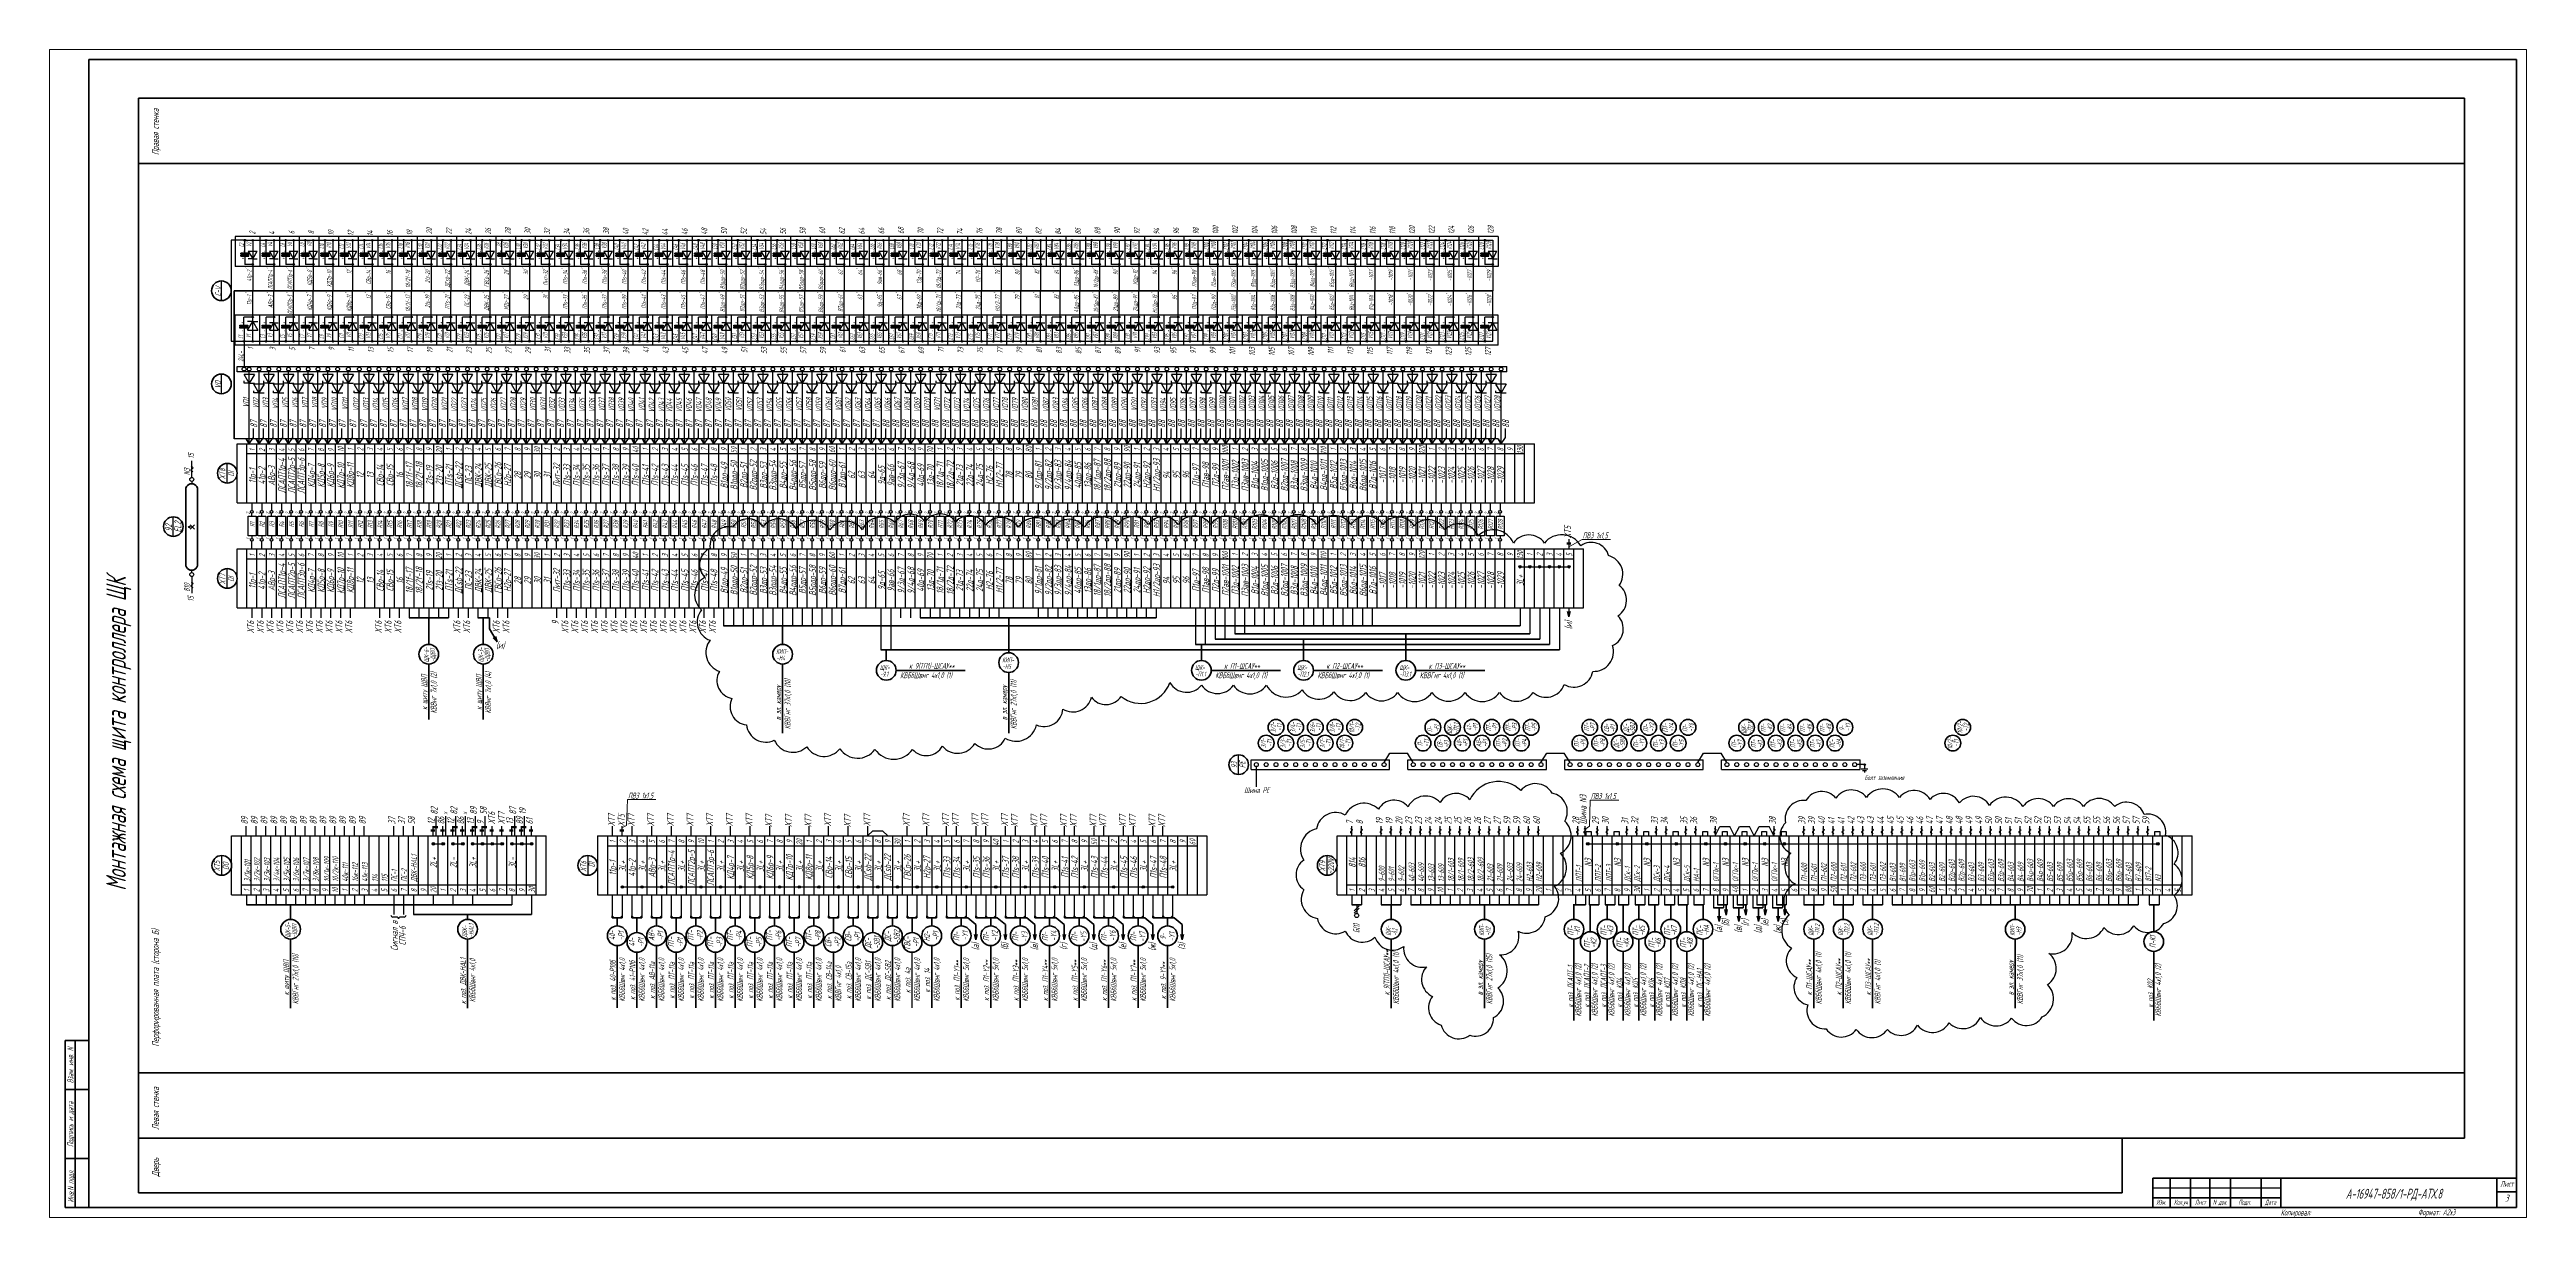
# Model space of a CAD drawing. Header units: millimetres. Extents: x -680 to 9204, y -4430 to 7779.
# Drawn here: x 3375 to 4635, y -537 to 57 of the extents above; entities that cross this region are included whole.
import ezdxf
from ezdxf.enums import TextEntityAlignment as Align

# ---------------------------------------------------------------- set-up
doc = ezdxf.new("R2010")
doc.units = ezdxf.units.MM
doc.layers.get('Defpoints').update_dxf_attribs({"color": 33})
for name, color, linetype, lineweight in [('Выноска', 137, 'Continuous', 20), ('Датчики', 31, 'Continuous', 50), ('Обводка', 6, 'Continuous', 25), ('Размерная', 4, 'Continuous', 25), ('Текст_КИП', 2, 'Continuous', 25), ('Толст.рамка', 7, 'Continuous', 60), ('Тонк.рамка', 10, 'Continuous', 20), ('Эл.кабель', 2, 'Continuous', 50)]:
    doc.layers.add(name, color=color, linetype=linetype, lineweight=lineweight)
doc.layers.add('ТЕКСТ', color=2, linetype='Continuous')
doc.layers.add('Текст.', color=51, linetype='Continuous')
doc.styles.add('Simplex', font='simplex.shx', dxfattribs={"width": 0.7, "oblique": 15})

# ---------------------------------------------------------------- blocks, each defined once
blk = doc.blocks.new('Заземление')
for p, q in [((0, 0), (0, -2)), ((1.7, -2), (-1.8, -2)), ((0.9, -2.8), (-1, -2.8)), ((0.2, -3.5), (-0.3, -3.5))]:
    blk.add_line(p, q)

msp = doc.modelspace()

# ---------------------------------------------------------------- hatches: boundary and pattern name
h = msp.add_hatch(color=256)
edge = h.paths.add_edge_path()
edge.add_arc((3473.881, -40.125), 0.412, 0, 360)
h = msp.add_hatch(color=256)
edge = h.paths.add_edge_path()
edge.add_arc((3477.91, -40.173), 0.412, 0, 360)
h = msp.add_hatch(color=256)
edge = h.paths.add_edge_path()
edge.add_arc((3484.708, -40.125), 0.412, 0, 360)
h = msp.add_hatch(color=256)
edge = h.paths.add_edge_path()
edge.add_arc((3488.736, -40.173), 0.412, 0, 360)
h = msp.add_hatch(color=256)
edge = h.paths.add_edge_path()
edge.add_arc((3494.708, -40.125), 0.412, 0, 360)
h = msp.add_hatch(color=256)
edge = h.paths.add_edge_path()
edge.add_arc((3498.736, -40.173), 0.412, 0, 360)
h = msp.add_hatch(color=256)
edge = h.paths.add_edge_path()
edge.add_arc((3504.708, -40.125), 0.412, 0, 360)
h = msp.add_hatch(color=256)
edge = h.paths.add_edge_path()
edge.add_arc((3508.736, -40.173), 0.412, 0, 360)
h = msp.add_hatch(color=256)
edge = h.paths.add_edge_path()
edge.add_arc((3514.708, -40.125), 0.412, 0, 360)
h = msp.add_hatch(color=256)
edge = h.paths.add_edge_path()
edge.add_arc((3518.736, -40.173), 0.412, 0, 360)
h = msp.add_hatch(color=256)
edge = h.paths.add_edge_path()
edge.add_arc((3524.708, -40.125), 0.412, 0, 360)
h = msp.add_hatch(color=256)
edge = h.paths.add_edge_path()
edge.add_arc((3528.736, -40.173), 0.412, 0, 360)
h = msp.add_hatch(color=256)
edge = h.paths.add_edge_path()
edge.add_arc((3534.708, -40.125), 0.412, 0, 360)
h = msp.add_hatch(color=256)
edge = h.paths.add_edge_path()
edge.add_arc((3538.736, -40.173), 0.412, 0, 360)
h = msp.add_hatch(color=256)
edge = h.paths.add_edge_path()
edge.add_arc((3544.708, -40.125), 0.412, 0, 360)
h = msp.add_hatch(color=256)
edge = h.paths.add_edge_path()
edge.add_arc((3548.736, -40.173), 0.412, 0, 360)
h = msp.add_hatch(color=256)
edge = h.paths.add_edge_path()
edge.add_arc((3554.708, -40.125), 0.412, 0, 360)
h = msp.add_hatch(color=256)
edge = h.paths.add_edge_path()
edge.add_arc((3558.736, -40.173), 0.412, 0, 360)
h = msp.add_hatch(color=256)
edge = h.paths.add_edge_path()
edge.add_arc((3564.708, -40.125), 0.412, 0, 360)
h = msp.add_hatch(color=256)
edge = h.paths.add_edge_path()
edge.add_arc((3568.736, -40.173), 0.412, 0, 360)
h = msp.add_hatch(color=256)
edge = h.paths.add_edge_path()
edge.add_arc((3574.708, -40.125), 0.412, 0, 360)
h = msp.add_hatch(color=256)
edge = h.paths.add_edge_path()
edge.add_arc((3578.736, -40.173), 0.412, 0, 360)
h = msp.add_hatch(color=256)
edge = h.paths.add_edge_path()
edge.add_arc((3584.708, -40.125), 0.412, 0, 360)
h = msp.add_hatch(color=256)
edge = h.paths.add_edge_path()
edge.add_arc((3588.736, -40.173), 0.412, 0, 360)
h = msp.add_hatch(color=256)
edge = h.paths.add_edge_path()
edge.add_arc((3594.708, -40.125), 0.412, 0, 360)
h = msp.add_hatch(color=256)
edge = h.paths.add_edge_path()
edge.add_arc((3598.736, -40.173), 0.412, 0, 360)
h = msp.add_hatch(color=256)
edge = h.paths.add_edge_path()
edge.add_arc((3604.708, -40.125), 0.412, 0, 360)
h = msp.add_hatch(color=256)
edge = h.paths.add_edge_path()
edge.add_arc((3608.736, -40.173), 0.412, 0, 360)
h = msp.add_hatch(color=256)
edge = h.paths.add_edge_path()
edge.add_arc((3614.708, -40.125), 0.412, 0, 360)
h = msp.add_hatch(color=256)
edge = h.paths.add_edge_path()
edge.add_arc((3618.736, -40.173), 0.412, 0, 360)
h = msp.add_hatch(color=256)
edge = h.paths.add_edge_path()
edge.add_arc((3624.708, -40.125), 0.412, 0, 360)
h = msp.add_hatch(color=256)
edge = h.paths.add_edge_path()
edge.add_arc((3628.736, -40.173), 0.412, 0, 360)
h = msp.add_hatch(color=256)
edge = h.paths.add_edge_path()
edge.add_arc((3634.708, -40.125), 0.412, 0, 360)
h = msp.add_hatch(color=256)
edge = h.paths.add_edge_path()
edge.add_arc((3638.736, -40.173), 0.412, 0, 360)
h = msp.add_hatch(color=256)
edge = h.paths.add_edge_path()
edge.add_arc((3644.708, -40.125), 0.412, 0, 360)
h = msp.add_hatch(color=256)
edge = h.paths.add_edge_path()
edge.add_arc((3648.736, -40.173), 0.412, 0, 360)
h = msp.add_hatch(color=256)
edge = h.paths.add_edge_path()
edge.add_arc((3654.708, -40.125), 0.412, 0, 360)
h = msp.add_hatch(color=256)
edge = h.paths.add_edge_path()
edge.add_arc((3658.736, -40.173), 0.412, 0, 360)
h = msp.add_hatch(color=256)
edge = h.paths.add_edge_path()
edge.add_arc((3664.708, -40.125), 0.412, 0, 360)
h = msp.add_hatch(color=256)
edge = h.paths.add_edge_path()
edge.add_arc((3668.736, -40.173), 0.412, 0, 360)
h = msp.add_hatch(color=256)
edge = h.paths.add_edge_path()
edge.add_arc((3674.708, -40.125), 0.412, 0, 360)
h = msp.add_hatch(color=256)
edge = h.paths.add_edge_path()
edge.add_arc((3678.736, -40.173), 0.412, 0, 360)
h = msp.add_hatch(color=256)
edge = h.paths.add_edge_path()
edge.add_arc((3684.708, -40.125), 0.412, 0, 360)
h = msp.add_hatch(color=256)
edge = h.paths.add_edge_path()
edge.add_arc((3688.736, -40.173), 0.412, 0, 360)
h = msp.add_hatch(color=256)
edge = h.paths.add_edge_path()
edge.add_arc((3694.708, -40.125), 0.412, 0, 360)
h = msp.add_hatch(color=256)
edge = h.paths.add_edge_path()
edge.add_arc((3698.736, -40.173), 0.412, 0, 360)
h = msp.add_hatch(color=256)
edge = h.paths.add_edge_path()
edge.add_arc((3704.708, -40.125), 0.412, 0, 360)
h = msp.add_hatch(color=256)
edge = h.paths.add_edge_path()
edge.add_arc((3708.736, -40.173), 0.412, 0, 360)
h = msp.add_hatch(color=256)
edge = h.paths.add_edge_path()
edge.add_arc((3714.708, -40.125), 0.412, 0, 360)
h = msp.add_hatch(color=256)
edge = h.paths.add_edge_path()
edge.add_arc((3718.736, -40.173), 0.412, 0, 360)
h = msp.add_hatch(color=256)
edge = h.paths.add_edge_path()
edge.add_arc((3724.708, -40.125), 0.412, 0, 360)
h = msp.add_hatch(color=256)
edge = h.paths.add_edge_path()
edge.add_arc((3728.736, -40.173), 0.412, 0, 360)
h = msp.add_hatch(color=256)
edge = h.paths.add_edge_path()
edge.add_arc((3734.708, -40.125), 0.412, 0, 360)
h = msp.add_hatch(color=256)
edge = h.paths.add_edge_path()
edge.add_arc((3738.736, -40.173), 0.412, 0, 360)
h = msp.add_hatch(color=256)
edge = h.paths.add_edge_path()
edge.add_arc((3744.708, -40.125), 0.412, 0, 360)
h = msp.add_hatch(color=256)
edge = h.paths.add_edge_path()
edge.add_arc((3748.736, -40.173), 0.412, 0, 360)
h = msp.add_hatch(color=256)
edge = h.paths.add_edge_path()
edge.add_arc((3754.708, -40.125), 0.412, 0, 360)
h = msp.add_hatch(color=256)
edge = h.paths.add_edge_path()
edge.add_arc((3758.736, -40.173), 0.412, 0, 360)
h = msp.add_hatch(color=256)
edge = h.paths.add_edge_path()
edge.add_arc((3764.708, -40.125), 0.412, 0, 360)
h = msp.add_hatch(color=256)
edge = h.paths.add_edge_path()
edge.add_arc((3768.736, -40.173), 0.412, 0, 360)
h = msp.add_hatch(color=256)
edge = h.paths.add_edge_path()
edge.add_arc((3774.708, -40.125), 0.412, 0, 360)
h = msp.add_hatch(color=256)
edge = h.paths.add_edge_path()
edge.add_arc((3778.736, -40.173), 0.412, 0, 360)
h = msp.add_hatch(color=256)
edge = h.paths.add_edge_path()
edge.add_arc((3784.708, -40.125), 0.412, 0, 360)
h = msp.add_hatch(color=256)
edge = h.paths.add_edge_path()
edge.add_arc((3788.736, -40.173), 0.412, 0, 360)
h = msp.add_hatch(color=256)
edge = h.paths.add_edge_path()
edge.add_arc((3794.708, -40.125), 0.412, 0, 360)
h = msp.add_hatch(color=256)
edge = h.paths.add_edge_path()
edge.add_arc((3798.736, -40.173), 0.412, 0, 360)
h = msp.add_hatch(color=256)
edge = h.paths.add_edge_path()
edge.add_arc((3804.708, -40.125), 0.412, 0, 360)
h = msp.add_hatch(color=256)
edge = h.paths.add_edge_path()
edge.add_arc((3808.736, -40.173), 0.412, 0, 360)
h = msp.add_hatch(color=256)
edge = h.paths.add_edge_path()
edge.add_arc((3814.708, -40.125), 0.412, 0, 360)
h = msp.add_hatch(color=256)
edge = h.paths.add_edge_path()
edge.add_arc((3818.736, -40.173), 0.412, 0, 360)
h = msp.add_hatch(color=256)
edge = h.paths.add_edge_path()
edge.add_arc((3824.708, -40.125), 0.412, 0, 360)
h = msp.add_hatch(color=256)
edge = h.paths.add_edge_path()
edge.add_arc((3828.736, -40.173), 0.412, 0, 360)
h = msp.add_hatch(color=256)
edge = h.paths.add_edge_path()
edge.add_arc((3834.708, -40.125), 0.412, 0, 360)
h = msp.add_hatch(color=256)
edge = h.paths.add_edge_path()
edge.add_arc((3838.736, -40.173), 0.412, 0, 360)
h = msp.add_hatch(color=256)
edge = h.paths.add_edge_path()
edge.add_arc((3844.708, -40.125), 0.412, 0, 360)
h = msp.add_hatch(color=256)
edge = h.paths.add_edge_path()
edge.add_arc((3848.736, -40.173), 0.412, 0, 360)
h = msp.add_hatch(color=256)
edge = h.paths.add_edge_path()
edge.add_arc((3854.708, -40.125), 0.412, 0, 360)
h = msp.add_hatch(color=256)
edge = h.paths.add_edge_path()
edge.add_arc((3858.736, -40.173), 0.412, 0, 360)
h = msp.add_hatch(color=256)
edge = h.paths.add_edge_path()
edge.add_arc((3864.708, -40.125), 0.412, 0, 360)
h = msp.add_hatch(color=256)
edge = h.paths.add_edge_path()
edge.add_arc((3868.736, -40.173), 0.412, 0, 360)
h = msp.add_hatch(color=256)
edge = h.paths.add_edge_path()
edge.add_arc((3874.708, -40.125), 0.412, 0, 360)
h = msp.add_hatch(color=256)
edge = h.paths.add_edge_path()
edge.add_arc((3878.736, -40.173), 0.412, 0, 360)
h = msp.add_hatch(color=256)
edge = h.paths.add_edge_path()
edge.add_arc((3884.708, -40.125), 0.412, 0, 360)
h = msp.add_hatch(color=256)
edge = h.paths.add_edge_path()
edge.add_arc((3888.736, -40.173), 0.412, 0, 360)
h = msp.add_hatch(color=256)
edge = h.paths.add_edge_path()
edge.add_arc((3894.708, -40.125), 0.412, 0, 360)
h = msp.add_hatch(color=256)
edge = h.paths.add_edge_path()
edge.add_arc((3904.708, -40.125), 0.412, 0, 360)
h = msp.add_hatch(color=256)
edge = h.paths.add_edge_path()
edge.add_arc((3914.708, -40.125), 0.412, 0, 360)
h = msp.add_hatch(color=256)
edge = h.paths.add_edge_path()
edge.add_arc((3924.708, -40.125), 0.412, 0, 360)
h = msp.add_hatch(color=256)
edge = h.paths.add_edge_path()
edge.add_arc((3934.708, -40.125), 0.412, 0, 360)
h = msp.add_hatch(color=256)
edge = h.paths.add_edge_path()
edge.add_arc((3944.708, -40.125), 0.412, 0, 360)
h = msp.add_hatch(color=256)
edge = h.paths.add_edge_path()
edge.add_arc((3954.708, -40.125), 0.412, 0, 360)
h = msp.add_hatch(color=256)
edge = h.paths.add_edge_path()
edge.add_arc((3964.708, -40.125), 0.412, 0, 360)
h = msp.add_hatch(color=256)
edge = h.paths.add_edge_path()
edge.add_arc((3974.708, -40.125), 0.412, 0, 360)
h = msp.add_hatch(color=256)
edge = h.paths.add_edge_path()
edge.add_arc((3984.708, -40.125), 0.412, 0, 360)
h = msp.add_hatch(color=256)
edge = h.paths.add_edge_path()
edge.add_arc((3994.708, -40.125), 0.412, 0, 360)
h = msp.add_hatch(color=256)
edge = h.paths.add_edge_path()
edge.add_arc((4004.708, -40.125), 0.412, 0, 360)
h = msp.add_hatch(color=256)
edge = h.paths.add_edge_path()
edge.add_arc((4014.708, -40.125), 0.412, 0, 360)
h = msp.add_hatch(color=256)
edge = h.paths.add_edge_path()
edge.add_arc((4024.708, -40.125), 0.412, 0, 360)
h = msp.add_hatch(color=256)
edge = h.paths.add_edge_path()
edge.add_arc((4034.708, -40.125), 0.412, 0, 360)
h = msp.add_hatch(color=256)
edge = h.paths.add_edge_path()
edge.add_arc((4044.708, -40.125), 0.412, 0, 360)
h = msp.add_hatch(color=256)
edge = h.paths.add_edge_path()
edge.add_arc((4054.708, -40.125), 0.412, 0, 360)
h = msp.add_hatch(color=256)
edge = h.paths.add_edge_path()
edge.add_arc((4064.708, -40.125), 0.412, 0, 360)
h = msp.add_hatch(color=256)
edge = h.paths.add_edge_path()
edge.add_arc((4074.708, -40.125), 0.412, 0, 360)
h = msp.add_hatch(color=256)
edge = h.paths.add_edge_path()
edge.add_arc((4084.708, -40.125), 0.412, 0, 360)
h = msp.add_hatch(color=256)
edge = h.paths.add_edge_path()
edge.add_arc((4094.708, -40.125), 0.412, 0, 360)
h = msp.add_hatch(color=256)
edge = h.paths.add_edge_path()
edge.add_arc((4104.708, -40.125), 0.412, 0, 360)
h = msp.add_hatch(color=256)
edge = h.paths.add_edge_path()
edge.add_arc((3477.913, -52.416), 0.412, 0, 360)
h = msp.add_hatch(color=256)
edge = h.paths.add_edge_path()
edge.add_arc((3488.739, -52.416), 0.412, 0, 360)
h = msp.add_hatch(color=256)
edge = h.paths.add_edge_path()
edge.add_arc((3498.739, -52.416), 0.412, 0, 360)
h = msp.add_hatch(color=256)
edge = h.paths.add_edge_path()
edge.add_arc((3508.739, -52.416), 0.412, 0, 360)
h = msp.add_hatch(color=256)
edge = h.paths.add_edge_path()
edge.add_arc((3518.739, -52.416), 0.412, 0, 360)
h = msp.add_hatch(color=256)
edge = h.paths.add_edge_path()
edge.add_arc((3528.739, -52.416), 0.412, 0, 360)
h = msp.add_hatch(color=256)
edge = h.paths.add_edge_path()
edge.add_arc((3538.739, -52.416), 0.412, 0, 360)
h = msp.add_hatch(color=256)
edge = h.paths.add_edge_path()
edge.add_arc((3548.739, -52.416), 0.412, 0, 360)
h = msp.add_hatch(color=256)
edge = h.paths.add_edge_path()
edge.add_arc((3558.739, -52.416), 0.412, 0, 360)
h = msp.add_hatch(color=256)
edge = h.paths.add_edge_path()
edge.add_arc((3568.739, -52.416), 0.412, 0, 360)
h = msp.add_hatch(color=256)
edge = h.paths.add_edge_path()
edge.add_arc((3578.739, -52.416), 0.412, 0, 360)
h = msp.add_hatch(color=256)
edge = h.paths.add_edge_path()
edge.add_arc((3588.739, -52.416), 0.412, 0, 360)
h = msp.add_hatch(color=256)
edge = h.paths.add_edge_path()
edge.add_arc((3598.739, -52.416), 0.412, 0, 360)
h = msp.add_hatch(color=256)
edge = h.paths.add_edge_path()
edge.add_arc((3608.739, -52.416), 0.412, 0, 360)
h = msp.add_hatch(color=256)
edge = h.paths.add_edge_path()
edge.add_arc((3618.739, -52.416), 0.412, 0, 360)
h = msp.add_hatch(color=256)
edge = h.paths.add_edge_path()
edge.add_arc((3628.739, -52.416), 0.412, 0, 360)
h = msp.add_hatch(color=256)
edge = h.paths.add_edge_path()
edge.add_arc((3638.739, -52.416), 0.412, 0, 360)
h = msp.add_hatch(color=256)
edge = h.paths.add_edge_path()
edge.add_arc((3648.739, -52.416), 0.412, 0, 360)
h = msp.add_hatch(color=256)
edge = h.paths.add_edge_path()
edge.add_arc((3658.739, -52.416), 0.412, 0, 360)
h = msp.add_hatch(color=256)
edge = h.paths.add_edge_path()
edge.add_arc((3668.739, -52.416), 0.412, 0, 360)
h = msp.add_hatch(color=256)
edge = h.paths.add_edge_path()
edge.add_arc((3678.739, -52.416), 0.412, 0, 360)
h = msp.add_hatch(color=256)
edge = h.paths.add_edge_path()
edge.add_arc((3688.739, -52.416), 0.412, 0, 360)
h = msp.add_hatch(color=256)
edge = h.paths.add_edge_path()
edge.add_arc((3698.739, -52.416), 0.412, 0, 360)
h = msp.add_hatch(color=256)
edge = h.paths.add_edge_path()
edge.add_arc((3708.739, -52.416), 0.412, 0, 360)
h = msp.add_hatch(color=256)
edge = h.paths.add_edge_path()
edge.add_arc((3718.739, -52.416), 0.412, 0, 360)
h = msp.add_hatch(color=256)
edge = h.paths.add_edge_path()
edge.add_arc((3728.739, -52.416), 0.412, 0, 360)
h = msp.add_hatch(color=256)
edge = h.paths.add_edge_path()
edge.add_arc((3738.739, -52.416), 0.412, 0, 360)
h = msp.add_hatch(color=256)
edge = h.paths.add_edge_path()
edge.add_arc((3748.739, -52.416), 0.412, 0, 360)
h = msp.add_hatch(color=256)
edge = h.paths.add_edge_path()
edge.add_arc((3758.739, -52.416), 0.412, 0, 360)
h = msp.add_hatch(color=256)
edge = h.paths.add_edge_path()
edge.add_arc((3768.739, -52.416), 0.412, 0, 360)
h = msp.add_hatch(color=256)
edge = h.paths.add_edge_path()
edge.add_arc((3778.739, -52.416), 0.412, 0, 360)
h = msp.add_hatch(color=256)
edge = h.paths.add_edge_path()
edge.add_arc((3788.739, -52.416), 0.412, 0, 360)
h = msp.add_hatch(color=256)
edge = h.paths.add_edge_path()
edge.add_arc((3798.739, -52.416), 0.412, 0, 360)
h = msp.add_hatch(color=256)
edge = h.paths.add_edge_path()
edge.add_arc((3808.739, -52.416), 0.412, 0, 360)
h = msp.add_hatch(color=256)
edge = h.paths.add_edge_path()
edge.add_arc((3818.739, -52.416), 0.412, 0, 360)
h = msp.add_hatch(color=256)
edge = h.paths.add_edge_path()
edge.add_arc((3828.739, -52.416), 0.412, 0, 360)
h = msp.add_hatch(color=256)
edge = h.paths.add_edge_path()
edge.add_arc((3838.739, -52.416), 0.412, 0, 360)
h = msp.add_hatch(color=256)
edge = h.paths.add_edge_path()
edge.add_arc((3848.739, -52.416), 0.412, 0, 360)
h = msp.add_hatch(color=256)
edge = h.paths.add_edge_path()
edge.add_arc((3858.739, -52.416), 0.412, 0, 360)
h = msp.add_hatch(color=256)
edge = h.paths.add_edge_path()
edge.add_arc((3868.739, -52.416), 0.412, 0, 360)
h = msp.add_hatch(color=256)
edge = h.paths.add_edge_path()
edge.add_arc((3878.739, -52.416), 0.412, 0, 360)
h = msp.add_hatch(color=256)
edge = h.paths.add_edge_path()
edge.add_arc((3888.739, -52.416), 0.412, 0, 360)
h = msp.add_hatch(color=256)
edge = h.paths.add_edge_path()
edge.add_arc((3898.739, -52.416), 0.412, 0, 360)
h = msp.add_hatch(color=256)
edge = h.paths.add_edge_path()
edge.add_arc((3908.739, -52.416), 0.412, 0, 360)
h = msp.add_hatch(color=256)
edge = h.paths.add_edge_path()
edge.add_arc((3918.739, -52.416), 0.412, 0, 360)
h = msp.add_hatch(color=256)
edge = h.paths.add_edge_path()
edge.add_arc((3928.739, -52.416), 0.412, 0, 360)
h = msp.add_hatch(color=256)
edge = h.paths.add_edge_path()
edge.add_arc((3938.739, -52.416), 0.412, 0, 360)
h = msp.add_hatch(color=256)
edge = h.paths.add_edge_path()
edge.add_arc((3948.739, -52.416), 0.412, 0, 360)
h = msp.add_hatch(color=256)
edge = h.paths.add_edge_path()
edge.add_arc((3958.739, -52.416), 0.412, 0, 360)
h = msp.add_hatch(color=256)
edge = h.paths.add_edge_path()
edge.add_arc((3968.739, -52.416), 0.412, 0, 360)
h = msp.add_hatch(color=256)
edge = h.paths.add_edge_path()
edge.add_arc((3978.739, -52.416), 0.412, 0, 360)
h = msp.add_hatch(color=256)
edge = h.paths.add_edge_path()
edge.add_arc((3988.739, -52.416), 0.412, 0, 360)
h = msp.add_hatch(color=256)
edge = h.paths.add_edge_path()
edge.add_arc((3998.739, -52.416), 0.412, 0, 360)
h = msp.add_hatch(color=256)
edge = h.paths.add_edge_path()
edge.add_arc((4008.739, -52.416), 0.412, 0, 360)
h = msp.add_hatch(color=256)
edge = h.paths.add_edge_path()
edge.add_arc((4018.739, -52.416), 0.412, 0, 360)
h = msp.add_hatch(color=256)
edge = h.paths.add_edge_path()
edge.add_arc((4028.739, -52.416), 0.412, 0, 360)
h = msp.add_hatch(color=256)
edge = h.paths.add_edge_path()
edge.add_arc((4038.739, -52.416), 0.412, 0, 360)
h = msp.add_hatch(color=256)
edge = h.paths.add_edge_path()
edge.add_arc((4048.739, -52.416), 0.412, 0, 360)
h = msp.add_hatch(color=256)
edge = h.paths.add_edge_path()
edge.add_arc((4058.739, -52.416), 0.412, 0, 360)
h = msp.add_hatch(color=256)
edge = h.paths.add_edge_path()
edge.add_arc((4068.739, -52.416), 0.412, 0, 360)
h = msp.add_hatch(color=256)
edge = h.paths.add_edge_path()
edge.add_arc((4078.739, -52.416), 0.412, 0, 360)
h = msp.add_hatch(color=256)
edge = h.paths.add_edge_path()
edge.add_arc((4088.739, -52.416), 0.412, 0, 360)
h = msp.add_hatch(color=256)
edge = h.paths.add_edge_path()
edge.add_arc((4098.739, -52.416), 0.412, 0, 360)
h = msp.add_hatch(color=256)
edge = h.paths.add_edge_path()
edge.add_arc((4108.739, -52.416), 0.412, 0, 360)
h = msp.add_hatch(color=256)
edge = h.paths.add_edge_path()
edge.add_arc((3477.913, -79.206), 0.412, 0, 360)
h = msp.add_hatch(color=256)
edge = h.paths.add_edge_path()
edge.add_arc((3488.739, -79.206), 0.412, 0, 360)
h = msp.add_hatch(color=256)
edge = h.paths.add_edge_path()
edge.add_arc((3498.739, -79.206), 0.412, 0, 360)
h = msp.add_hatch(color=256)
edge = h.paths.add_edge_path()
edge.add_arc((3508.739, -79.206), 0.412, 0, 360)
h = msp.add_hatch(color=256)
edge = h.paths.add_edge_path()
edge.add_arc((3518.739, -79.206), 0.412, 0, 360)
h = msp.add_hatch(color=256)
edge = h.paths.add_edge_path()
edge.add_arc((3528.739, -79.206), 0.412, 0, 360)
h = msp.add_hatch(color=256)
edge = h.paths.add_edge_path()
edge.add_arc((3538.739, -79.206), 0.412, 0, 360)
h = msp.add_hatch(color=256)
edge = h.paths.add_edge_path()
edge.add_arc((3548.739, -79.206), 0.412, 0, 360)
h = msp.add_hatch(color=256)
edge = h.paths.add_edge_path()
edge.add_arc((3558.739, -79.206), 0.412, 0, 360)
h = msp.add_hatch(color=256)
edge = h.paths.add_edge_path()
edge.add_arc((3568.739, -79.206), 0.412, 0, 360)
h = msp.add_hatch(color=256)
edge = h.paths.add_edge_path()
edge.add_arc((3578.739, -79.206), 0.412, 0, 360)
h = msp.add_hatch(color=256)
edge = h.paths.add_edge_path()
edge.add_arc((3588.739, -79.206), 0.412, 0, 360)
h = msp.add_hatch(color=256)
edge = h.paths.add_edge_path()
edge.add_arc((3598.739, -79.206), 0.412, 0, 360)
h = msp.add_hatch(color=256)
edge = h.paths.add_edge_path()
edge.add_arc((3608.739, -79.206), 0.412, 0, 360)
h = msp.add_hatch(color=256)
edge = h.paths.add_edge_path()
edge.add_arc((3618.739, -79.206), 0.412, 0, 360)
h = msp.add_hatch(color=256)
edge = h.paths.add_edge_path()
edge.add_arc((3628.739, -79.206), 0.412, 0, 360)
h = msp.add_hatch(color=256)
edge = h.paths.add_edge_path()
edge.add_arc((3638.739, -79.206), 0.412, 0, 360)
h = msp.add_hatch(color=256)
edge = h.paths.add_edge_path()
edge.add_arc((3648.739, -79.206), 0.412, 0, 360)
h = msp.add_hatch(color=256)
edge = h.paths.add_edge_path()
edge.add_arc((3658.739, -79.206), 0.412, 0, 360)
h = msp.add_hatch(color=256)
edge = h.paths.add_edge_path()
edge.add_arc((3668.739, -79.206), 0.412, 0, 360)
h = msp.add_hatch(color=256)
edge = h.paths.add_edge_path()
edge.add_arc((3678.739, -79.206), 0.412, 0, 360)
h = msp.add_hatch(color=256)
edge = h.paths.add_edge_path()
edge.add_arc((3688.739, -79.206), 0.412, 0, 360)
h = msp.add_hatch(color=256)
edge = h.paths.add_edge_path()
edge.add_arc((3698.739, -79.206), 0.412, 0, 360)
h = msp.add_hatch(color=256)
edge = h.paths.add_edge_path()
edge.add_arc((3708.739, -79.206), 0.412, 0, 360)
h = msp.add_hatch(color=256)
edge = h.paths.add_edge_path()
edge.add_arc((3718.739, -79.206), 0.412, 0, 360)
h = msp.add_hatch(color=256)
edge = h.paths.add_edge_path()
edge.add_arc((3728.739, -79.206), 0.412, 0, 360)
h = msp.add_hatch(color=256)
edge = h.paths.add_edge_path()
edge.add_arc((3738.739, -79.206), 0.412, 0, 360)
h = msp.add_hatch(color=256)
edge = h.paths.add_edge_path()
edge.add_arc((3748.739, -79.206), 0.412, 0, 360)
h = msp.add_hatch(color=256)
edge = h.paths.add_edge_path()
edge.add_arc((3758.739, -79.206), 0.412, 0, 360)
h = msp.add_hatch(color=256)
edge = h.paths.add_edge_path()
edge.add_arc((3768.739, -79.206), 0.412, 0, 360)
h = msp.add_hatch(color=256)
edge = h.paths.add_edge_path()
edge.add_arc((3778.739, -79.206), 0.412, 0, 360)
h = msp.add_hatch(color=256)
edge = h.paths.add_edge_path()
edge.add_arc((3788.739, -79.206), 0.412, 0, 360)
h = msp.add_hatch(color=256)
edge = h.paths.add_edge_path()
edge.add_arc((3798.739, -79.206), 0.412, 0, 360)
h = msp.add_hatch(color=256)
edge = h.paths.add_edge_path()
edge.add_arc((3808.739, -79.206), 0.412, 0, 360)
h = msp.add_hatch(color=256)
edge = h.paths.add_edge_path()
edge.add_arc((3818.739, -79.206), 0.412, 0, 360)
h = msp.add_hatch(color=256)
edge = h.paths.add_edge_path()
edge.add_arc((3828.739, -79.206), 0.412, 0, 360)
h = msp.add_hatch(color=256)
edge = h.paths.add_edge_path()
edge.add_arc((3838.739, -79.206), 0.412, 0, 360)
h = msp.add_hatch(color=256)
edge = h.paths.add_edge_path()
edge.add_arc((3848.739, -79.206), 0.412, 0, 360)
h = msp.add_hatch(color=256)
edge = h.paths.add_edge_path()
edge.add_arc((3858.739, -79.206), 0.412, 0, 360)
h = msp.add_hatch(color=256)
edge = h.paths.add_edge_path()
edge.add_arc((3868.739, -79.206), 0.412, 0, 360)
h = msp.add_hatch(color=256)
edge = h.paths.add_edge_path()
edge.add_arc((3878.739, -79.206), 0.412, 0, 360)
h = msp.add_hatch(color=256)
edge = h.paths.add_edge_path()
edge.add_arc((3888.739, -79.206), 0.412, 0, 360)
h = msp.add_hatch(color=256)
edge = h.paths.add_edge_path()
edge.add_arc((3898.739, -79.206), 0.412, 0, 360)
h = msp.add_hatch(color=256)
edge = h.paths.add_edge_path()
edge.add_arc((3908.739, -79.206), 0.412, 0, 360)
h = msp.add_hatch(color=256)
edge = h.paths.add_edge_path()
edge.add_arc((3918.739, -79.206), 0.412, 0, 360)
h = msp.add_hatch(color=256)
edge = h.paths.add_edge_path()
edge.add_arc((3928.739, -79.206), 0.412, 0, 360)
h = msp.add_hatch(color=256)
edge = h.paths.add_edge_path()
edge.add_arc((3938.739, -79.206), 0.412, 0, 360)
h = msp.add_hatch(color=256)
edge = h.paths.add_edge_path()
edge.add_arc((3948.739, -79.206), 0.412, 0, 360)
h = msp.add_hatch(color=256)
edge = h.paths.add_edge_path()
edge.add_arc((3958.739, -79.206), 0.412, 0, 360)
h = msp.add_hatch(color=256)
edge = h.paths.add_edge_path()
edge.add_arc((3968.739, -79.206), 0.412, 0, 360)
h = msp.add_hatch(color=256)
edge = h.paths.add_edge_path()
edge.add_arc((3978.739, -79.206), 0.412, 0, 360)
h = msp.add_hatch(color=256)
edge = h.paths.add_edge_path()
edge.add_arc((3988.739, -79.206), 0.412, 0, 360)
h = msp.add_hatch(color=256)
edge = h.paths.add_edge_path()
edge.add_arc((3998.739, -79.206), 0.412, 0, 360)
h = msp.add_hatch(color=256)
edge = h.paths.add_edge_path()
edge.add_arc((4008.739, -79.206), 0.412, 0, 360)
h = msp.add_hatch(color=256)
edge = h.paths.add_edge_path()
edge.add_arc((4018.739, -79.206), 0.412, 0, 360)
h = msp.add_hatch(color=256)
edge = h.paths.add_edge_path()
edge.add_arc((4028.739, -79.206), 0.412, 0, 360)
h = msp.add_hatch(color=256)
edge = h.paths.add_edge_path()
edge.add_arc((4038.739, -79.206), 0.412, 0, 360)
h = msp.add_hatch(color=256)
edge = h.paths.add_edge_path()
edge.add_arc((4048.739, -79.206), 0.412, 0, 360)
h = msp.add_hatch(color=256)
edge = h.paths.add_edge_path()
edge.add_arc((4058.739, -79.206), 0.412, 0, 360)
h = msp.add_hatch(color=256)
edge = h.paths.add_edge_path()
edge.add_arc((4068.739, -79.206), 0.412, 0, 360)
h = msp.add_hatch(color=256)
edge = h.paths.add_edge_path()
edge.add_arc((4078.739, -79.206), 0.412, 0, 360)
h = msp.add_hatch(color=256)
edge = h.paths.add_edge_path()
edge.add_arc((4088.739, -79.206), 0.412, 0, 360)
h = msp.add_hatch(color=256)
edge = h.paths.add_edge_path()
edge.add_arc((4098.739, -79.206), 0.412, 0, 360)
h = msp.add_hatch(color=256)
edge = h.paths.add_edge_path()
edge.add_arc((4108.739, -79.206), 0.412, 0, 360)
h = msp.add_hatch(color=256)
edge = h.paths.add_edge_path()
edge.add_arc((3473.491, -91.497), 0.412, 0, 360)
h = msp.add_hatch(color=256)
edge = h.paths.add_edge_path()
edge.add_arc((3477.91, -91.484), 0.412, 0, 360)
h = msp.add_hatch(color=256)
edge = h.paths.add_edge_path()
edge.add_arc((3484.708, -91.497), 0.412, 0, 360)
h = msp.add_hatch(color=256)
edge = h.paths.add_edge_path()
edge.add_arc((3488.736, -91.484), 0.412, 0, 360)
h = msp.add_hatch(color=256)
edge = h.paths.add_edge_path()
edge.add_arc((3494.708, -91.497), 0.412, 0, 360)
h = msp.add_hatch(color=256)
edge = h.paths.add_edge_path()
edge.add_arc((3498.736, -91.484), 0.412, 0, 360)
h = msp.add_hatch(color=256)
edge = h.paths.add_edge_path()
edge.add_arc((3504.708, -91.497), 0.412, 0, 360)
h = msp.add_hatch(color=256)
edge = h.paths.add_edge_path()
edge.add_arc((3508.736, -91.484), 0.412, 0, 360)
h = msp.add_hatch(color=256)
edge = h.paths.add_edge_path()
edge.add_arc((3514.708, -91.497), 0.412, 0, 360)
h = msp.add_hatch(color=256)
edge = h.paths.add_edge_path()
edge.add_arc((3518.736, -91.484), 0.412, 0, 360)
h = msp.add_hatch(color=256)
edge = h.paths.add_edge_path()
edge.add_arc((3524.708, -91.497), 0.412, 0, 360)
h = msp.add_hatch(color=256)
edge = h.paths.add_edge_path()
edge.add_arc((3528.736, -91.484), 0.412, 0, 360)
h = msp.add_hatch(color=256)
edge = h.paths.add_edge_path()
edge.add_arc((3534.708, -91.497), 0.412, 0, 360)
h = msp.add_hatch(color=256)
edge = h.paths.add_edge_path()
edge.add_arc((3538.736, -91.484), 0.412, 0, 360)
h = msp.add_hatch(color=256)
edge = h.paths.add_edge_path()
edge.add_arc((3544.708, -91.497), 0.412, 0, 360)
h = msp.add_hatch(color=256)
edge = h.paths.add_edge_path()
edge.add_arc((3548.736, -91.484), 0.412, 0, 360)
h = msp.add_hatch(color=256)
edge = h.paths.add_edge_path()
edge.add_arc((3554.708, -91.497), 0.412, 0, 360)
h = msp.add_hatch(color=256)
edge = h.paths.add_edge_path()
edge.add_arc((3558.736, -91.484), 0.412, 0, 360)
h = msp.add_hatch(color=256)
edge = h.paths.add_edge_path()
edge.add_arc((3564.708, -91.497), 0.412, 0, 360)
h = msp.add_hatch(color=256)
edge = h.paths.add_edge_path()
edge.add_arc((3568.736, -91.484), 0.412, 0, 360)
h = msp.add_hatch(color=256)
edge = h.paths.add_edge_path()
edge.add_arc((3574.708, -91.497), 0.412, 0, 360)
h = msp.add_hatch(color=256)
edge = h.paths.add_edge_path()
edge.add_arc((3578.736, -91.484), 0.412, 0, 360)
h = msp.add_hatch(color=256)
edge = h.paths.add_edge_path()
edge.add_arc((3584.708, -91.497), 0.412, 0, 360)
h = msp.add_hatch(color=256)
edge = h.paths.add_edge_path()
edge.add_arc((3588.736, -91.484), 0.412, 0, 360)
h = msp.add_hatch(color=256)
edge = h.paths.add_edge_path()
edge.add_arc((3594.708, -91.497), 0.412, 0, 360)
h = msp.add_hatch(color=256)
edge = h.paths.add_edge_path()
edge.add_arc((3598.736, -91.484), 0.412, 0, 360)
h = msp.add_hatch(color=256)
edge = h.paths.add_edge_path()
edge.add_arc((3604.708, -91.497), 0.412, 0, 360)
h = msp.add_hatch(color=256)
edge = h.paths.add_edge_path()
edge.add_arc((3608.736, -91.484), 0.412, 0, 360)
h = msp.add_hatch(color=256)
edge = h.paths.add_edge_path()
edge.add_arc((3614.708, -91.497), 0.412, 0, 360)
h = msp.add_hatch(color=256)
edge = h.paths.add_edge_path()
edge.add_arc((3618.736, -91.484), 0.412, 0, 360)
h = msp.add_hatch(color=256)
edge = h.paths.add_edge_path()
edge.add_arc((3624.708, -91.497), 0.412, 0, 360)
h = msp.add_hatch(color=256)
edge = h.paths.add_edge_path()
edge.add_arc((3628.736, -91.484), 0.412, 0, 360)
h = msp.add_hatch(color=256)
edge = h.paths.add_edge_path()
edge.add_arc((3634.708, -91.497), 0.412, 0, 360)
h = msp.add_hatch(color=256)
edge = h.paths.add_edge_path()
edge.add_arc((3638.736, -91.484), 0.412, 0, 360)
h = msp.add_hatch(color=256)
edge = h.paths.add_edge_path()
edge.add_arc((3644.708, -91.497), 0.412, 0, 360)
h = msp.add_hatch(color=256)
edge = h.paths.add_edge_path()
edge.add_arc((3648.736, -91.484), 0.412, 0, 360)
h = msp.add_hatch(color=256)
edge = h.paths.add_edge_path()
edge.add_arc((3654.708, -91.497), 0.412, 0, 360)
h = msp.add_hatch(color=256)
edge = h.paths.add_edge_path()
edge.add_arc((3658.736, -91.484), 0.412, 0, 360)
h = msp.add_hatch(color=256)
edge = h.paths.add_edge_path()
edge.add_arc((3664.708, -91.497), 0.412, 0, 360)
h = msp.add_hatch(color=256)
edge = h.paths.add_edge_path()
edge.add_arc((3668.736, -91.484), 0.412, 0, 360)
h = msp.add_hatch(color=256)
edge = h.paths.add_edge_path()
edge.add_arc((3674.708, -91.497), 0.412, 0, 360)
h = msp.add_hatch(color=256)
edge = h.paths.add_edge_path()
edge.add_arc((3678.736, -91.484), 0.412, 0, 360)
h = msp.add_hatch(color=256)
edge = h.paths.add_edge_path()
edge.add_arc((3684.708, -91.497), 0.412, 0, 360)
h = msp.add_hatch(color=256)
edge = h.paths.add_edge_path()
edge.add_arc((3688.736, -91.484), 0.412, 0, 360)
h = msp.add_hatch(color=256)
edge = h.paths.add_edge_path()
edge.add_arc((3694.708, -91.497), 0.412, 0, 360)
h = msp.add_hatch(color=256)
edge = h.paths.add_edge_path()
edge.add_arc((3698.736, -91.484), 0.412, 0, 360)
h = msp.add_hatch(color=256)
edge = h.paths.add_edge_path()
edge.add_arc((3704.708, -91.497), 0.412, 0, 360)
h = msp.add_hatch(color=256)
edge = h.paths.add_edge_path()
edge.add_arc((3708.736, -91.484), 0.412, 0, 360)
h = msp.add_hatch(color=256)
edge = h.paths.add_edge_path()
edge.add_arc((3714.708, -91.497), 0.412, 0, 360)
h = msp.add_hatch(color=256)
edge = h.paths.add_edge_path()
edge.add_arc((3718.736, -91.484), 0.412, 0, 360)
h = msp.add_hatch(color=256)
edge = h.paths.add_edge_path()
edge.add_arc((3724.708, -91.497), 0.412, 0, 360)
h = msp.add_hatch(color=256)
edge = h.paths.add_edge_path()
edge.add_arc((3728.736, -91.484), 0.412, 0, 360)
h = msp.add_hatch(color=256)
edge = h.paths.add_edge_path()
edge.add_arc((3734.708, -91.497), 0.412, 0, 360)
h = msp.add_hatch(color=256)
edge = h.paths.add_edge_path()
edge.add_arc((3738.736, -91.484), 0.412, 0, 360)
h = msp.add_hatch(color=256)
edge = h.paths.add_edge_path()
edge.add_arc((3744.708, -91.497), 0.412, 0, 360)
h = msp.add_hatch(color=256)
edge = h.paths.add_edge_path()
edge.add_arc((3748.736, -91.484), 0.412, 0, 360)
h = msp.add_hatch(color=256)
edge = h.paths.add_edge_path()
edge.add_arc((3754.708, -91.497), 0.412, 0, 360)
h = msp.add_hatch(color=256)
edge = h.paths.add_edge_path()
edge.add_arc((3758.736, -91.484), 0.412, 0, 360)
h = msp.add_hatch(color=256)
edge = h.paths.add_edge_path()
edge.add_arc((3764.708, -91.497), 0.412, 0, 360)
h = msp.add_hatch(color=256)
edge = h.paths.add_edge_path()
edge.add_arc((3768.736, -91.484), 0.412, 0, 360)
h = msp.add_hatch(color=256)
edge = h.paths.add_edge_path()
edge.add_arc((3774.708, -91.497), 0.412, 0, 360)
h = msp.add_hatch(color=256)
edge = h.paths.add_edge_path()
edge.add_arc((3778.736, -91.484), 0.412, 0, 360)
h = msp.add_hatch(color=256)
edge = h.paths.add_edge_path()
edge.add_arc((3784.708, -91.497), 0.412, 0, 360)
h = msp.add_hatch(color=256)
edge = h.paths.add_edge_path()
edge.add_arc((3788.736, -91.484), 0.412, 0, 360)
h = msp.add_hatch(color=256)
edge = h.paths.add_edge_path()
edge.add_arc((3794.708, -91.497), 0.412, 0, 360)
h = msp.add_hatch(color=256)
edge = h.paths.add_edge_path()
edge.add_arc((3798.736, -91.484), 0.412, 0, 360)
h = msp.add_hatch(color=256)
edge = h.paths.add_edge_path()
edge.add_arc((3804.708, -91.497), 0.412, 0, 360)
h = msp.add_hatch(color=256)
edge = h.paths.add_edge_path()
edge.add_arc((3808.736, -91.484), 0.412, 0, 360)
h = msp.add_hatch(color=256)
edge = h.paths.add_edge_path()
edge.add_arc((3814.708, -91.497), 0.412, 0, 360)
h = msp.add_hatch(color=256)
edge = h.paths.add_edge_path()
edge.add_arc((3818.736, -91.484), 0.412, 0, 360)
h = msp.add_hatch(color=256)
edge = h.paths.add_edge_path()
edge.add_arc((3824.708, -91.497), 0.412, 0, 360)
h = msp.add_hatch(color=256)
edge = h.paths.add_edge_path()
edge.add_arc((3828.736, -91.484), 0.412, 0, 360)
h = msp.add_hatch(color=256)
edge = h.paths.add_edge_path()
edge.add_arc((3834.708, -91.497), 0.412, 0, 360)
h = msp.add_hatch(color=256)
edge = h.paths.add_edge_path()
edge.add_arc((3838.736, -91.484), 0.412, 0, 360)
h = msp.add_hatch(color=256)
edge = h.paths.add_edge_path()
edge.add_arc((3844.708, -91.497), 0.412, 0, 360)
h = msp.add_hatch(color=256)
edge = h.paths.add_edge_path()
edge.add_arc((3848.736, -91.484), 0.412, 0, 360)
h = msp.add_hatch(color=256)
edge = h.paths.add_edge_path()
edge.add_arc((3854.708, -91.497), 0.412, 0, 360)
h = msp.add_hatch(color=256)
edge = h.paths.add_edge_path()
edge.add_arc((3858.736, -91.484), 0.412, 0, 360)
h = msp.add_hatch(color=256)
edge = h.paths.add_edge_path()
edge.add_arc((3864.708, -91.497), 0.412, 0, 360)
h = msp.add_hatch(color=256)
edge = h.paths.add_edge_path()
edge.add_arc((3868.736, -91.484), 0.412, 0, 360)
h = msp.add_hatch(color=256)
edge = h.paths.add_edge_path()
edge.add_arc((3874.708, -91.497), 0.412, 0, 360)
h = msp.add_hatch(color=256)
edge = h.paths.add_edge_path()
edge.add_arc((3878.736, -91.484), 0.412, 0, 360)
h = msp.add_hatch(color=256)
edge = h.paths.add_edge_path()
edge.add_arc((3884.708, -91.497), 0.412, 0, 360)
h = msp.add_hatch(color=256)
edge = h.paths.add_edge_path()
edge.add_arc((3888.736, -91.484), 0.412, 0, 360)
h = msp.add_hatch(color=256)
edge = h.paths.add_edge_path()
edge.add_arc((3894.708, -91.497), 0.412, 0, 360)
h = msp.add_hatch(color=256)
edge = h.paths.add_edge_path()
edge.add_arc((3898.736, -91.484), 0.412, 0, 360)
h = msp.add_hatch(color=256)
edge = h.paths.add_edge_path()
edge.add_arc((3904.708, -91.497), 0.412, 0, 360)
h = msp.add_hatch(color=256)
edge = h.paths.add_edge_path()
edge.add_arc((3908.736, -91.484), 0.412, 0, 360)
h = msp.add_hatch(color=256)
edge = h.paths.add_edge_path()
edge.add_arc((3914.708, -91.497), 0.412, 0, 360)
h = msp.add_hatch(color=256)
edge = h.paths.add_edge_path()
edge.add_arc((3924.708, -91.497), 0.412, 0, 360)
h = msp.add_hatch(color=256)
edge = h.paths.add_edge_path()
edge.add_arc((3934.708, -91.497), 0.412, 0, 360)
h = msp.add_hatch(color=256)
edge = h.paths.add_edge_path()
edge.add_arc((3944.708, -91.497), 0.412, 0, 360)
h = msp.add_hatch(color=256)
edge = h.paths.add_edge_path()
edge.add_arc((3954.708, -91.497), 0.412, 0, 360)
h = msp.add_hatch(color=256)
edge = h.paths.add_edge_path()
edge.add_arc((3964.708, -91.497), 0.412, 0, 360)
h = msp.add_hatch(color=256)
edge = h.paths.add_edge_path()
edge.add_arc((3974.708, -91.497), 0.412, 0, 360)
h = msp.add_hatch(color=256)
edge = h.paths.add_edge_path()
edge.add_arc((3984.708, -91.497), 0.412, 0, 360)
h = msp.add_hatch(color=256)
edge = h.paths.add_edge_path()
edge.add_arc((3994.708, -91.497), 0.412, 0, 360)
h = msp.add_hatch(color=256)
edge = h.paths.add_edge_path()
edge.add_arc((4004.708, -91.497), 0.412, 0, 360)
h = msp.add_hatch(color=256)
edge = h.paths.add_edge_path()
edge.add_arc((4014.708, -91.497), 0.412, 0, 360)
h = msp.add_hatch(color=256)
edge = h.paths.add_edge_path()
edge.add_arc((4024.708, -91.497), 0.412, 0, 360)
h = msp.add_hatch(color=256)
edge = h.paths.add_edge_path()
edge.add_arc((4034.708, -91.497), 0.412, 0, 360)
h = msp.add_hatch(color=256)
edge = h.paths.add_edge_path()
edge.add_arc((4044.708, -91.497), 0.412, 0, 360)
h = msp.add_hatch(color=256)
edge = h.paths.add_edge_path()
edge.add_arc((4054.708, -91.497), 0.412, 0, 360)
h = msp.add_hatch(color=256)
edge = h.paths.add_edge_path()
edge.add_arc((4064.708, -91.497), 0.412, 0, 360)
h = msp.add_hatch(color=256)
edge = h.paths.add_edge_path()
edge.add_arc((4074.708, -91.497), 0.412, 0, 360)
h = msp.add_hatch(color=256)
edge = h.paths.add_edge_path()
edge.add_arc((4084.708, -91.497), 0.412, 0, 360)
h = msp.add_hatch(color=256)
edge = h.paths.add_edge_path()
edge.add_arc((4094.708, -91.497), 0.412, 0, 360)
h = msp.add_hatch(color=256)
edge = h.paths.add_edge_path()
edge.add_arc((4104.708, -91.497), 0.412, 0, 360)
at = {"ltscale": 0.3}
msp.add_hatch(color=256, dxfattribs=at).paths.add_polyline_path([(3445.722, -186.361, 1), (3445.722, -185.561, 1)])
for color, points in [(256, [(4122.603, -206.845, 1), (4122.603, -205.579, 1)]), (256, [(4127.603, -206.845, 1), (4127.603, -205.579, 1)]), (256, [(4132.603, -206.845, 1), (4132.603, -205.579, 1)]), (256, [(4137.603, -206.845, 1), (4137.603, -205.579, 1)]), (256, [(4142.603, -206.845, 1), (4142.603, -205.579, 1)]), (256, [(4147.603, -206.845, 1), (4147.603, -205.579, 1)]), (256, [(3569.801, -347.743, 1), (3569.801, -346.477, 1)]), (256, [(3574.801, -347.743, 1), (3574.801, -346.477, 1)]), (256, [(3579.801, -347.743, 1), (3579.801, -346.477, 1)]), (256, [(3584.801, -347.743, 1), (3584.801, -346.477, 1)]), (256, [(3589.801, -347.743, 1), (3589.801, -346.477, 1)]), (256, [(3594.801, -347.743, 1), (3594.801, -346.477, 1)]), (256, [(3599.801, -347.743, 1), (3599.801, -346.477, 1)]), (256, [(3604.801, -347.743, 1), (3604.801, -346.477, 1)]), (256, [(3609.801, -347.743, 1), (3609.801, -346.477, 1)]), (256, [(3614.801, -347.743, 1), (3614.801, -346.477, 1)]), (256, [(3619.801, -347.743, 1), (3619.801, -346.477, 1)]), (256, [(4157.146, -347.743, 1), (4157.146, -346.477, 1)]), (256, [(4172.146, -347.743, 1), (4172.146, -346.477, 1)]), (256, [(4187.146, -347.743, 1), (4187.146, -346.477, 1)]), (256, [(4202.146, -347.743, 1), (4202.146, -346.477, 1)]), (256, [(4217.146, -347.743, 1), (4217.146, -346.477, 1)]), (256, [(4227.146, -347.743, 1), (4227.146, -346.477, 1)]), (256, [(4237.146, -347.743, 1), (4237.146, -346.477, 1)]), (256, [(4247.146, -347.743, 1), (4247.146, -346.477, 1)]), (256, [(4257.146, -347.743, 1), (4257.146, -346.477, 1)]), (256, [(4447.146, -347.743, 1), (4447.146, -346.477, 1)]), (256, [(3665.956, -368.408, -1), (3665.956, -369.675, -1)]), (256, [(3675.956, -368.408, -1), (3675.956, -369.675, -1)]), (256, [(3685.956, -368.408, -1), (3685.956, -369.675, -1)]), (256, [(3695.956, -368.408, -1), (3695.956, -369.675, -1)]), (256, [(3705.956, -368.408, -1), (3705.956, -369.675, -1)]), (256, [(3715.956, -368.408, -1), (3715.956, -369.675, -1)]), (256, [(3725.956, -368.408, -1), (3725.956, -369.675, -1)]), (256, [(3735.956, -368.408, -1), (3735.956, -369.675, -1)]), (256, [(3745.956, -368.408, -1), (3745.956, -369.675, -1)]), (256, [(3755.956, -368.408, -1), (3755.956, -369.675, -1)]), (256, [(3765.956, -368.408, -1), (3765.956, -369.675, -1)]), (256, [(3775.956, -368.408, -1), (3775.956, -369.675, -1)]), (256, [(3785.956, -368.408, -1), (3785.956, -369.675, -1)]), (256, [(3795.956, -368.408, -1), (3795.956, -369.675, -1)]), (256, [(3805.956, -368.408, -1), (3805.956, -369.675, -1)]), (256, [(3815.956, -368.408, -1), (3815.956, -369.675, -1)]), (256, [(3825.956, -368.408, -1), (3825.956, -369.675, -1)]), (256, [(3840.956, -368.408, -1), (3840.956, -369.675, -1)]), (256, [(3855.956, -368.408, -1), (3855.956, -369.675, -1)]), (256, [(3870.956, -368.408, -1), (3870.956, -369.675, -1)]), (256, [(3885.956, -368.408, -1), (3885.956, -369.675, -1)]), (256, [(3900.956, -368.408, -1), (3900.956, -369.675, -1)]), (256, [(3915.956, -368.408, -1), (3915.956, -369.675, -1)]), (256, [(3930.956, -368.408, -1), (3930.956, -369.675, -1)]), (256, [(3945.956, -368.408, -1), (3945.956, -369.675, -1)]), (3, [(3660.85, -383.766), (3661.85, -384.766), (3660.85, -384.766)]), (3, [(3665.85, -383.766), (3664.85, -384.766), (3665.85, -384.766)]), (3, [(3670.85, -383.766), (3671.85, -384.766), (3670.85, -384.766)]), (3, [(3675.85, -383.766), (3674.85, -384.766), (3675.85, -384.766)]), (3, [(3680.85, -383.766), (3681.85, -384.766), (3680.85, -384.766)]), (3, [(3685.85, -383.766), (3684.85, -384.766), (3685.85, -384.766)]), (3, [(3690.85, -383.766), (3691.85, -384.766), (3690.85, -384.766)]), (3, [(3695.85, -383.766), (3694.85, -384.766), (3695.85, -384.766)]), (3, [(3700.85, -383.766), (3701.85, -384.766), (3700.85, -384.766)]), (3, [(3705.85, -383.766), (3704.85, -384.766), (3705.85, -384.766)]), (3, [(3710.85, -383.766), (3711.85, -384.766), (3710.85, -384.766)]), (3, [(3715.85, -383.766), (3714.85, -384.766), (3715.85, -384.766)]), (3, [(3720.85, -383.766), (3721.85, -384.766), (3720.85, -384.766)]), (3, [(3725.85, -383.766), (3724.85, -384.766), (3725.85, -384.766)]), (3, [(3730.85, -383.766), (3731.85, -384.766), (3730.85, -384.766)]), (3, [(3735.85, -383.766), (3734.85, -384.766), (3735.85, -384.766)]), (3, [(3740.85, -383.766), (3741.85, -384.766), (3740.85, -384.766)]), (3, [(3745.85, -383.766), (3744.85, -384.766), (3745.85, -384.766)]), (3, [(3750.85, -383.766), (3751.85, -384.766), (3750.85, -384.766)]), (3, [(3755.85, -383.766), (3754.85, -384.766), (3755.85, -384.766)]), (3, [(3760.85, -383.766), (3761.85, -384.766), (3760.85, -384.766)]), (3, [(3765.85, -383.766), (3764.85, -384.766), (3765.85, -384.766)]), (3, [(3770.85, -383.766), (3771.85, -384.766), (3770.85, -384.766)]), (3, [(3775.85, -383.766), (3774.85, -384.766), (3775.85, -384.766)]), (3, [(3780.85, -383.766), (3781.85, -384.766), (3780.85, -384.766)]), (3, [(3785.85, -383.766), (3784.85, -384.766), (3785.85, -384.766)]), (3, [(3790.85, -383.766), (3791.85, -384.766), (3790.85, -384.766)]), (3, [(3795.85, -383.766), (3794.85, -384.766), (3795.85, -384.766)]), (3, [(3800.85, -383.766), (3801.85, -384.766), (3800.85, -384.766)]), (3, [(3805.85, -383.766), (3804.85, -384.766), (3805.85, -384.766)]), (3, [(3810.85, -383.766), (3811.85, -384.766), (3810.85, -384.766)]), (3, [(3815.85, -383.766), (3814.85, -384.766), (3815.85, -384.766)]), (3, [(3820.85, -383.766), (3821.85, -384.766), (3820.85, -384.766)]), (3, [(3825.85, -383.766), (3824.85, -384.766), (3825.85, -384.766)]), (3, [(3830.85, -383.766), (3831.85, -384.766), (3830.85, -384.766)]), (3, [(3835.85, -383.766), (3836.85, -384.766), (3835.85, -384.766)]), (3, [(3840.85, -383.766), (3839.85, -384.766), (3840.85, -384.766)]), (3, [(3845.85, -383.766), (3846.85, -384.766), (3845.85, -384.766)]), (3, [(3850.85, -383.766), (3851.85, -384.766), (3850.85, -384.766)]), (3, [(3855.85, -383.766), (3854.85, -384.766), (3855.85, -384.766)]), (3, [(3860.85, -383.766), (3861.85, -384.766), (3860.85, -384.766)]), (3, [(3865.85, -383.766), (3866.85, -384.766), (3865.85, -384.766)]), (3, [(3870.85, -383.766), (3869.85, -384.766), (3870.85, -384.766)]), (3, [(3875.85, -383.766), (3876.85, -384.766), (3875.85, -384.766)]), (3, [(3880.85, -383.766), (3881.85, -384.766), (3880.85, -384.766)]), (3, [(3885.85, -383.766), (3884.85, -384.766), (3885.85, -384.766)]), (3, [(3890.85, -383.766), (3891.85, -384.766), (3890.85, -384.766)]), (3, [(3895.85, -383.766), (3896.85, -384.766), (3895.85, -384.766)]), (3, [(3900.85, -383.766), (3899.85, -384.766), (3900.85, -384.766)]), (3, [(3905.85, -383.766), (3906.85, -384.766), (3905.85, -384.766)]), (3, [(3910.85, -383.766), (3911.85, -384.766), (3910.85, -384.766)]), (3, [(3915.85, -383.766), (3914.85, -384.766), (3915.85, -384.766)]), (3, [(3920.85, -383.766), (3921.85, -384.766), (3920.85, -384.766)]), (3, [(3925.85, -383.766), (3926.85, -384.766), (3925.85, -384.766)]), (3, [(3930.85, -383.766), (3929.85, -384.766), (3930.85, -384.766)]), (3, [(3935.85, -383.766), (3936.85, -384.766), (3935.85, -384.766)]), (3, [(3940.85, -383.766), (3941.85, -384.766), (3940.85, -384.766)]), (3, [(3945.85, -383.766), (3944.85, -384.766), (3945.85, -384.766)])]:
    msp.add_hatch(color=color).paths.add_polyline_path(points)

# ---------------------------------------------------------------- linework, layer by layer
at = {"color": 5, "lineweight": 60}
for p, q in [((3419.757, 32.142), (4603.156, 32.142)), ((3419.757, -524.579), (3419.757, 32.142)), ((4603.156, 32.142), (4603.156, -496.887)), ((4603.156, -1.118), (3419.757, -1.118)), ((4603.156, -463.626), (3419.757, -463.626)), ((4603.156, -496.887), (3419.757, -496.887)), ((4428.923, -496.887), (4428.923, -524.579)), ((3419.757, -524.579), (4428.923, -524.579))]:
    msp.add_line(p, q, dxfattribs=at)
for p, q in [((3473.491, -40.134), (3466.982, -40.134)), ((3466.982, -40.134), (3466.982, -91.487)), ((3471.817, -47.292), (3471.817, -46.725)), ((3471.817, -48.243), (3471.817, -47.675)), ((3475.887, -46.725), (3471.822, -46.725)), ((3475.887, -47.675), (3471.822, -47.675)), ((3471.827, -47.292), (3475.887, -47.292)), ((3471.827, -48.243), (3475.887, -48.243)), ((3473.881, -46.725), (3473.881, -40.134)), ((3475.641, -45.765), (3477.904, -49.522)), ((3475.641, -45.765), (3480.101, -45.765)), ((3477.904, -49.522), (3475.67, -49.522)), ((3475.887, -47.292), (3475.887, -46.725)), ((3475.887, -48.243), (3475.887, -47.675)), ((3477.904, -49.522), (3480.101, -45.765)), ((3477.904, -49.522), (3480.107, -49.522)), ((3477.91, -40.137), (3477.91, -65.811)), ((3482.643, -47.292), (3482.643, -46.725)), ((3482.643, -48.243), (3482.643, -47.675)), ((3486.714, -46.725), (3482.648, -46.725)), ((3486.714, -47.675), (3482.648, -47.675)), ((3482.653, -47.292), (3486.714, -47.292)), ((3482.653, -48.243), (3486.714, -48.243)), ((3484.708, -46.725), (3484.708, -40.134)), ((3486.467, -45.765), (3488.73, -49.522)), ((3486.467, -45.765), (3490.928, -45.765)), ((3488.73, -49.522), (3486.496, -49.522)), ((3486.714, -47.292), (3486.714, -46.725)), ((3486.714, -48.243), (3486.714, -47.675)), ((3488.73, -49.522), (3490.928, -45.765)), ((3488.73, -49.522), (3490.933, -49.522)), ((3488.736, -40.137), (3488.736, -65.811)), ((3492.643, -47.292), (3492.643, -46.725)), ((3492.643, -48.243), (3492.643, -47.675)), ((3496.714, -46.725), (3492.648, -46.725)), ((3496.714, -47.675), (3492.648, -47.675)), ((3492.653, -47.292), (3496.714, -47.292)), ((3492.653, -48.243), (3496.714, -48.243)), ((3494.708, -46.725), (3494.708, -40.134)), ((3496.467, -45.765), (3498.73, -49.522)), ((3496.467, -45.765), (3500.928, -45.765)), ((3498.73, -49.522), (3496.496, -49.522)), ((3496.714, -47.292), (3496.714, -46.725)), ((3496.714, -48.243), (3496.714, -47.675)), ((3498.73, -49.522), (3500.928, -45.765)), ((3498.73, -49.522), (3500.933, -49.522)), ((3498.736, -40.137), (3498.736, -65.811)), ((3502.643, -47.292), (3502.643, -46.725)), ((3502.643, -48.243), (3502.643, -47.675)), ((3506.714, -46.725), (3502.648, -46.725)), ((3506.714, -47.675), (3502.648, -47.675)), ((3502.653, -47.292), (3506.714, -47.292)), ((3502.653, -48.243), (3506.714, -48.243)), ((3504.708, -46.725), (3504.708, -40.134)), ((3506.467, -45.765), (3508.73, -49.522)), ((3506.467, -45.765), (3510.928, -45.765)), ((3508.73, -49.522), (3506.496, -49.522)), ((3506.714, -47.292), (3506.714, -46.725)), ((3506.714, -48.243), (3506.714, -47.675)), ((3508.73, -49.522), (3510.928, -45.765)), ((3508.73, -49.522), (3510.933, -49.522)), ((3508.736, -40.137), (3508.736, -65.811)), ((3512.643, -47.292), (3512.643, -46.725)), ((3512.643, -48.243), (3512.643, -47.675)), ((3516.714, -46.725), (3512.648, -46.725)), ((3516.714, -47.675), (3512.648, -47.675)), ((3512.653, -47.292), (3516.714, -47.292)), ((3512.653, -48.243), (3516.714, -48.243)), ((3514.708, -46.725), (3514.708, -40.134)), ((3516.467, -45.765), (3518.73, -49.522)), ((3516.467, -45.765), (3520.928, -45.765)), ((3518.73, -49.522), (3516.496, -49.522)), ((3516.714, -47.292), (3516.714, -46.725)), ((3516.714, -48.243), (3516.714, -47.675)), ((3518.73, -49.522), (3520.928, -45.765)), ((3518.73, -49.522), (3520.933, -49.522)), ((3518.736, -40.137), (3518.736, -65.811)), ((3522.643, -47.292), (3522.643, -46.725)), ((3522.643, -48.243), (3522.643, -47.675)), ((3526.714, -46.725), (3522.648, -46.725)), ((3526.714, -47.675), (3522.648, -47.675)), ((3522.653, -47.292), (3526.714, -47.292)), ((3522.653, -48.243), (3526.714, -48.243)), ((3524.708, -46.725), (3524.708, -40.134)), ((3526.467, -45.765), (3528.73, -49.522)), ((3526.467, -45.765), (3530.928, -45.765)), ((3528.73, -49.522), (3526.496, -49.522)), ((3526.714, -47.292), (3526.714, -46.725)), ((3526.714, -48.243), (3526.714, -47.675)), ((3528.73, -49.522), (3530.928, -45.765)), ((3528.73, -49.522), (3530.933, -49.522)), ((3528.736, -40.137), (3528.736, -65.811)), ((3532.643, -47.292), (3532.643, -46.725)), ((3532.643, -48.243), (3532.643, -47.675)), ((3536.714, -46.725), (3532.648, -46.725)), ((3536.714, -47.675), (3532.648, -47.675)), ((3532.653, -47.292), (3536.714, -47.292)), ((3532.653, -48.243), (3536.714, -48.243)), ((3534.708, -46.725), (3534.708, -40.134)), ((3536.467, -45.765), (3538.73, -49.522)), ((3536.467, -45.765), (3540.928, -45.765)), ((3538.73, -49.522), (3536.496, -49.522)), ((3536.714, -47.292), (3536.714, -46.725)), ((3536.714, -48.243), (3536.714, -47.675)), ((3538.73, -49.522), (3540.928, -45.765)), ((3538.73, -49.522), (3540.933, -49.522)), ((3538.736, -40.137), (3538.736, -65.811)), ((3542.643, -47.292), (3542.643, -46.725)), ((3542.643, -48.243), (3542.643, -47.675)), ((3546.714, -46.725), (3542.648, -46.725)), ((3546.714, -47.675), (3542.648, -47.675)), ((3542.653, -47.292), (3546.714, -47.292)), ((3542.653, -48.243), (3546.714, -48.243)), ((3544.708, -46.725), (3544.708, -40.134)), ((3546.467, -45.765), (3548.73, -49.522)), ((3546.467, -45.765), (3550.928, -45.765)), ((3548.73, -49.522), (3546.496, -49.522)), ((3546.714, -47.292), (3546.714, -46.725)), ((3546.714, -48.243), (3546.714, -47.675)), ((3548.73, -49.522), (3550.928, -45.765)), ((3548.73, -49.522), (3550.933, -49.522)), ((3548.736, -40.137), (3548.736, -65.811)), ((3552.643, -47.292), (3552.643, -46.725)), ((3552.643, -48.243), (3552.643, -47.675)), ((3556.714, -46.725), (3552.648, -46.725)), ((3556.714, -47.675), (3552.648, -47.675)), ((3552.653, -47.292), (3556.714, -47.292)), ((3552.653, -48.243), (3556.714, -48.243)), ((3554.708, -46.725), (3554.708, -40.134)), ((3556.467, -45.765), (3558.73, -49.522)), ((3556.467, -45.765), (3560.928, -45.765)), ((3558.73, -49.522), (3556.496, -49.522)), ((3556.714, -47.292), (3556.714, -46.725)), ((3556.714, -48.243), (3556.714, -47.675)), ((3558.73, -49.522), (3560.928, -45.765)), ((3558.73, -49.522), (3560.933, -49.522)), ((3558.736, -40.137), (3558.736, -65.811)), ((3562.643, -47.292), (3562.643, -46.725)), ((3562.643, -48.243), (3562.643, -47.675)), ((3566.714, -46.725), (3562.648, -46.725)), ((3566.714, -47.675), (3562.648, -47.675)), ((3562.653, -47.292), (3566.714, -47.292)), ((3562.653, -48.243), (3566.714, -48.243)), ((3564.708, -46.725), (3564.708, -40.134)), ((3566.467, -45.765), (3568.73, -49.522)), ((3566.467, -45.765), (3570.928, -45.765)), ((3568.73, -49.522), (3566.496, -49.522)), ((3566.714, -47.292), (3566.714, -46.725)), ((3566.714, -48.243), (3566.714, -47.675)), ((3568.73, -49.522), (3570.928, -45.765)), ((3568.73, -49.522), (3570.933, -49.522)), ((3568.736, -40.137), (3568.736, -65.811)), ((3572.643, -47.292), (3572.643, -46.725)), ((3572.643, -48.243), (3572.643, -47.675)), ((3576.714, -46.725), (3572.648, -46.725)), ((3576.714, -47.675), (3572.648, -47.675)), ((3572.653, -47.292), (3576.714, -47.292)), ((3572.653, -48.243), (3576.714, -48.243)), ((3574.708, -46.725), (3574.708, -40.134)), ((3576.467, -45.765), (3578.73, -49.522)), ((3576.467, -45.765), (3580.928, -45.765)), ((3578.73, -49.522), (3576.496, -49.522)), ((3576.714, -47.292), (3576.714, -46.725)), ((3576.714, -48.243), (3576.714, -47.675)), ((3578.73, -49.522), (3580.928, -45.765)), ((3578.73, -49.522), (3580.933, -49.522)), ((3578.736, -40.137), (3578.736, -65.811)), ((3582.643, -47.292), (3582.643, -46.725)), ((3582.643, -48.243), (3582.643, -47.675)), ((3586.714, -46.725), (3582.648, -46.725)), ((3586.714, -47.675), (3582.648, -47.675)), ((3582.653, -47.292), (3586.714, -47.292)), ((3582.653, -48.243), (3586.714, -48.243)), ((3584.708, -46.725), (3584.708, -40.134)), ((3586.467, -45.765), (3588.73, -49.522)), ((3586.467, -45.765), (3590.928, -45.765)), ((3588.73, -49.522), (3586.496, -49.522)), ((3586.714, -47.292), (3586.714, -46.725)), ((3586.714, -48.243), (3586.714, -47.675)), ((3588.73, -49.522), (3590.928, -45.765)), ((3588.73, -49.522), (3590.933, -49.522)), ((3588.736, -40.137), (3588.736, -65.811)), ((3592.643, -47.292), (3592.643, -46.725)), ((3592.643, -48.243), (3592.643, -47.675)), ((3596.714, -46.725), (3592.648, -46.725)), ((3596.714, -47.675), (3592.648, -47.675)), ((3592.653, -47.292), (3596.714, -47.292)), ((3592.653, -48.243), (3596.714, -48.243)), ((3594.708, -46.725), (3594.708, -40.134)), ((3596.467, -45.765), (3598.73, -49.522)), ((3596.467, -45.765), (3600.928, -45.765)), ((3598.73, -49.522), (3596.496, -49.522)), ((3596.714, -47.292), (3596.714, -46.725)), ((3596.714, -48.243), (3596.714, -47.675)), ((3598.73, -49.522), (3600.928, -45.765)), ((3598.73, -49.522), (3600.933, -49.522)), ((3598.736, -40.137), (3598.736, -65.811)), ((3602.643, -47.292), (3602.643, -46.725)), ((3602.643, -48.243), (3602.643, -47.675)), ((3606.714, -46.725), (3602.648, -46.725)), ((3606.714, -47.675), (3602.648, -47.675)), ((3602.653, -47.292), (3606.714, -47.292)), ((3602.653, -48.243), (3606.714, -48.243)), ((3604.708, -46.725), (3604.708, -40.134)), ((3606.467, -45.765), (3608.73, -49.522)), ((3606.467, -45.765), (3610.928, -45.765)), ((3608.73, -49.522), (3606.496, -49.522)), ((3606.714, -47.292), (3606.714, -46.725)), ((3606.714, -48.243), (3606.714, -47.675)), ((3608.73, -49.522), (3610.928, -45.765)), ((3608.73, -49.522), (3610.933, -49.522)), ((3608.736, -40.137), (3608.736, -65.811)), ((3612.643, -47.292), (3612.643, -46.725)), ((3612.643, -48.243), (3612.643, -47.675)), ((3616.714, -46.725), (3612.648, -46.725)), ((3616.714, -47.675), (3612.648, -47.675)), ((3612.653, -47.292), (3616.714, -47.292)), ((3612.653, -48.243), (3616.714, -48.243)), ((3614.708, -46.725), (3614.708, -40.134)), ((3616.467, -45.765), (3618.73, -49.522)), ((3616.467, -45.765), (3620.928, -45.765)), ((3618.73, -49.522), (3616.496, -49.522)), ((3616.714, -47.292), (3616.714, -46.725)), ((3616.714, -48.243), (3616.714, -47.675)), ((3618.73, -49.522), (3620.928, -45.765)), ((3618.73, -49.522), (3620.933, -49.522)), ((3618.736, -40.137), (3618.736, -65.811)), ((3622.643, -47.292), (3622.643, -46.725)), ((3622.643, -48.243), (3622.643, -47.675)), ((3626.714, -46.725), (3622.648, -46.725)), ((3626.714, -47.675), (3622.648, -47.675)), ((3622.653, -47.292), (3626.714, -47.292)), ((3622.653, -48.243), (3626.714, -48.243)), ((3624.708, -46.725), (3624.708, -40.134)), ((3626.467, -45.765), (3628.73, -49.522)), ((3626.467, -45.765), (3630.928, -45.765)), ((3628.73, -49.522), (3626.496, -49.522)), ((3626.714, -47.292), (3626.714, -46.725)), ((3626.714, -48.243), (3626.714, -47.675)), ((3628.73, -49.522), (3630.928, -45.765)), ((3628.73, -49.522), (3630.933, -49.522)), ((3628.736, -40.137), (3628.736, -65.811)), ((3632.643, -47.292), (3632.643, -46.725)), ((3632.643, -48.243), (3632.643, -47.675)), ((3636.714, -46.725), (3632.648, -46.725)), ((3636.714, -47.675), (3632.648, -47.675)), ((3632.653, -47.292), (3636.714, -47.292)), ((3632.653, -48.243), (3636.714, -48.243)), ((3634.708, -46.725), (3634.708, -40.134)), ((3636.467, -45.765), (3638.73, -49.522)), ((3636.467, -45.765), (3640.928, -45.765)), ((3638.73, -49.522), (3636.496, -49.522)), ((3636.714, -47.292), (3636.714, -46.725)), ((3636.714, -48.243), (3636.714, -47.675)), ((3638.73, -49.522), (3640.928, -45.765)), ((3638.73, -49.522), (3640.933, -49.522)), ((3638.736, -40.137), (3638.736, -65.811)), ((3642.643, -47.292), (3642.643, -46.725)), ((3642.643, -48.243), (3642.643, -47.675)), ((3646.714, -46.725), (3642.648, -46.725)), ((3646.714, -47.675), (3642.648, -47.675)), ((3642.653, -47.292), (3646.714, -47.292)), ((3642.653, -48.243), (3646.714, -48.243)), ((3644.708, -46.725), (3644.708, -40.134)), ((3646.467, -45.765), (3648.73, -49.522)), ((3646.467, -45.765), (3650.928, -45.765)), ((3648.73, -49.522), (3646.496, -49.522)), ((3646.714, -47.292), (3646.714, -46.725)), ((3646.714, -48.243), (3646.714, -47.675)), ((3648.73, -49.522), (3650.928, -45.765)), ((3648.73, -49.522), (3650.933, -49.522)), ((3648.736, -40.137), (3648.736, -65.811)), ((3652.643, -47.292), (3652.643, -46.725)), ((3652.643, -48.243), (3652.643, -47.675)), ((3656.714, -46.725), (3652.648, -46.725)), ((3656.714, -47.675), (3652.648, -47.675)), ((3652.653, -47.292), (3656.714, -47.292)), ((3652.653, -48.243), (3656.714, -48.243)), ((3654.708, -46.725), (3654.708, -40.134)), ((3656.467, -45.765), (3658.73, -49.522)), ((3656.467, -45.765), (3660.928, -45.765)), ((3658.73, -49.522), (3656.496, -49.522)), ((3656.714, -47.292), (3656.714, -46.725)), ((3656.714, -48.243), (3656.714, -47.675)), ((3658.73, -49.522), (3660.928, -45.765)), ((3658.73, -49.522), (3660.933, -49.522)), ((3658.736, -40.137), (3658.736, -65.811)), ((3662.643, -47.292), (3662.643, -46.725)), ((3662.643, -48.243), (3662.643, -47.675)), ((3666.714, -46.725), (3662.648, -46.725)), ((3666.714, -47.675), (3662.648, -47.675)), ((3662.653, -47.292), (3666.714, -47.292)), ((3662.653, -48.243), (3666.714, -48.243)), ((3664.708, -46.725), (3664.708, -40.134)), ((3666.467, -45.765), (3668.73, -49.522)), ((3666.467, -45.765), (3670.928, -45.765)), ((3668.73, -49.522), (3666.496, -49.522)), ((3666.714, -47.292), (3666.714, -46.725)), ((3666.714, -48.243), (3666.714, -47.675)), ((3668.73, -49.522), (3670.928, -45.765)), ((3668.73, -49.522), (3670.933, -49.522)), ((3668.736, -40.137), (3668.736, -65.811)), ((3672.643, -47.292), (3672.643, -46.725)), ((3672.643, -48.243), (3672.643, -47.675)), ((3676.714, -46.725), (3672.648, -46.725)), ((3676.714, -47.675), (3672.648, -47.675)), ((3672.653, -47.292), (3676.714, -47.292)), ((3672.653, -48.243), (3676.714, -48.243)), ((3674.708, -46.725), (3674.708, -40.134)), ((3676.467, -45.765), (3678.73, -49.522)), ((3676.467, -45.765), (3680.928, -45.765)), ((3678.73, -49.522), (3676.496, -49.522)), ((3676.714, -47.292), (3676.714, -46.725)), ((3676.714, -48.243), (3676.714, -47.675)), ((3678.73, -49.522), (3680.928, -45.765)), ((3678.73, -49.522), (3680.933, -49.522)), ((3678.736, -40.137), (3678.736, -65.811)), ((3682.643, -47.292), (3682.643, -46.725)), ((3682.643, -48.243), (3682.643, -47.675)), ((3686.714, -46.725), (3682.648, -46.725)), ((3686.714, -47.675), (3682.648, -47.675)), ((3682.653, -47.292), (3686.714, -47.292)), ((3682.653, -48.243), (3686.714, -48.243)), ((3684.708, -46.725), (3684.708, -40.134)), ((3686.467, -45.765), (3688.73, -49.522)), ((3686.467, -45.765), (3690.928, -45.765)), ((3688.73, -49.522), (3686.496, -49.522)), ((3686.714, -47.292), (3686.714, -46.725)), ((3686.714, -48.243), (3686.714, -47.675)), ((3688.73, -49.522), (3690.928, -45.765)), ((3688.73, -49.522), (3690.933, -49.522)), ((3688.736, -40.137), (3688.736, -65.811)), ((3692.643, -47.292), (3692.643, -46.725)), ((3692.643, -48.243), (3692.643, -47.675)), ((3696.714, -46.725), (3692.648, -46.725)), ((3696.714, -47.675), (3692.648, -47.675)), ((3692.653, -47.292), (3696.714, -47.292)), ((3692.653, -48.243), (3696.714, -48.243)), ((3694.708, -46.725), (3694.708, -40.134)), ((3696.467, -45.765), (3698.73, -49.522)), ((3696.467, -45.765), (3700.928, -45.765)), ((3698.73, -49.522), (3696.496, -49.522)), ((3696.714, -47.292), (3696.714, -46.725)), ((3696.714, -48.243), (3696.714, -47.675)), ((3698.73, -49.522), (3700.928, -45.765)), ((3698.73, -49.522), (3700.933, -49.522)), ((3698.736, -40.137), (3698.736, -65.811)), ((3702.643, -47.292), (3702.643, -46.725)), ((3702.643, -48.243), (3702.643, -47.675)), ((3706.714, -46.725), (3702.648, -46.725)), ((3706.714, -47.675), (3702.648, -47.675)), ((3702.653, -47.292), (3706.714, -47.292)), ((3702.653, -48.243), (3706.714, -48.243)), ((3704.708, -46.725), (3704.708, -40.134)), ((3706.467, -45.765), (3708.73, -49.522)), ((3706.467, -45.765), (3710.928, -45.765)), ((3708.73, -49.522), (3706.496, -49.522)), ((3706.714, -47.292), (3706.714, -46.725)), ((3706.714, -48.243), (3706.714, -47.675)), ((3708.73, -49.522), (3710.928, -45.765)), ((3708.73, -49.522), (3710.933, -49.522)), ((3708.736, -40.137), (3708.736, -65.811)), ((3712.643, -47.292), (3712.643, -46.725)), ((3712.643, -48.243), (3712.643, -47.675)), ((3716.714, -46.725), (3712.648, -46.725)), ((3716.714, -47.675), (3712.648, -47.675)), ((3712.653, -47.292), (3716.714, -47.292)), ((3712.653, -48.243), (3716.714, -48.243)), ((3714.708, -46.725), (3714.708, -40.134)), ((3716.467, -45.765), (3718.73, -49.522)), ((3716.467, -45.765), (3720.928, -45.765)), ((3718.73, -49.522), (3716.496, -49.522)), ((3716.714, -47.292), (3716.714, -46.725)), ((3716.714, -48.243), (3716.714, -47.675)), ((3718.73, -49.522), (3720.928, -45.765)), ((3718.73, -49.522), (3720.933, -49.522)), ((3718.736, -40.137), (3718.736, -65.811)), ((3722.643, -47.292), (3722.643, -46.725)), ((3722.643, -48.243), (3722.643, -47.675)), ((3726.714, -46.725), (3722.648, -46.725)), ((3726.714, -47.675), (3722.648, -47.675)), ((3722.653, -47.292), (3726.714, -47.292)), ((3722.653, -48.243), (3726.714, -48.243)), ((3724.708, -46.725), (3724.708, -40.134)), ((3726.467, -45.765), (3728.73, -49.522)), ((3726.467, -45.765), (3730.928, -45.765)), ((3728.73, -49.522), (3726.496, -49.522)), ((3726.714, -47.292), (3726.714, -46.725)), ((3726.714, -48.243), (3726.714, -47.675)), ((3728.73, -49.522), (3730.928, -45.765)), ((3728.73, -49.522), (3730.933, -49.522)), ((3728.736, -40.137), (3728.736, -65.811)), ((3732.643, -47.292), (3732.643, -46.725)), ((3732.643, -48.243), (3732.643, -47.675)), ((3736.714, -46.725), (3732.648, -46.725)), ((3736.714, -47.675), (3732.648, -47.675)), ((3732.653, -47.292), (3736.714, -47.292)), ((3732.653, -48.243), (3736.714, -48.243)), ((3734.708, -46.725), (3734.708, -40.134)), ((3736.467, -45.765), (3738.73, -49.522)), ((3736.467, -45.765), (3740.928, -45.765)), ((3738.73, -49.522), (3736.496, -49.522)), ((3736.714, -47.292), (3736.714, -46.725)), ((3736.714, -48.243), (3736.714, -47.675)), ((3738.73, -49.522), (3740.928, -45.765)), ((3738.73, -49.522), (3740.933, -49.522)), ((3738.736, -40.137), (3738.736, -65.811)), ((3742.643, -47.292), (3742.643, -46.725)), ((3742.643, -48.243), (3742.643, -47.675)), ((3746.714, -46.725), (3742.648, -46.725)), ((3746.714, -47.675), (3742.648, -47.675)), ((3742.653, -47.292), (3746.714, -47.292)), ((3742.653, -48.243), (3746.714, -48.243)), ((3744.708, -46.725), (3744.708, -40.134)), ((3746.467, -45.765), (3748.73, -49.522)), ((3746.467, -45.765), (3750.928, -45.765)), ((3748.73, -49.522), (3746.496, -49.522)), ((3746.714, -47.292), (3746.714, -46.725)), ((3746.714, -48.243), (3746.714, -47.675)), ((3748.73, -49.522), (3750.928, -45.765)), ((3748.73, -49.522), (3750.933, -49.522)), ((3748.736, -40.137), (3748.736, -65.811)), ((3752.643, -47.292), (3752.643, -46.725)), ((3752.643, -48.243), (3752.643, -47.675)), ((3756.714, -46.725), (3752.648, -46.725)), ((3756.714, -47.675), (3752.648, -47.675)), ((3752.653, -47.292), (3756.714, -47.292)), ((3752.653, -48.243), (3756.714, -48.243)), ((3754.708, -46.725), (3754.708, -40.134)), ((3756.467, -45.765), (3758.73, -49.522)), ((3756.467, -45.765), (3760.928, -45.765)), ((3758.73, -49.522), (3756.496, -49.522)), ((3756.714, -47.292), (3756.714, -46.725)), ((3756.714, -48.243), (3756.714, -47.675)), ((3758.73, -49.522), (3760.928, -45.765)), ((3758.73, -49.522), (3760.933, -49.522)), ((3758.736, -40.137), (3758.736, -65.811)), ((3762.643, -47.292), (3762.643, -46.725)), ((3762.643, -48.243), (3762.643, -47.675)), ((3766.714, -46.725), (3762.648, -46.725)), ((3766.714, -47.675), (3762.648, -47.675)), ((3762.653, -47.292), (3766.714, -47.292)), ((3762.653, -48.243), (3766.714, -48.243)), ((3764.708, -46.725), (3764.708, -40.134)), ((3766.467, -45.765), (3768.73, -49.522)), ((3766.467, -45.765), (3770.928, -45.765)), ((3768.73, -49.522), (3766.496, -49.522)), ((3766.714, -47.292), (3766.714, -46.725)), ((3766.714, -48.243), (3766.714, -47.675)), ((3768.73, -49.522), (3770.928, -45.765)), ((3768.73, -49.522), (3770.933, -49.522)), ((3768.736, -40.137), (3768.736, -65.811)), ((3772.643, -47.292), (3772.643, -46.725)), ((3772.643, -48.243), (3772.643, -47.675)), ((3776.714, -46.725), (3772.648, -46.725)), ((3776.714, -47.675), (3772.648, -47.675)), ((3772.653, -47.292), (3776.714, -47.292)), ((3772.653, -48.243), (3776.714, -48.243)), ((3774.708, -46.725), (3774.708, -40.134)), ((3776.467, -45.765), (3778.73, -49.522)), ((3776.467, -45.765), (3780.928, -45.765)), ((3778.73, -49.522), (3776.496, -49.522)), ((3776.714, -47.292), (3776.714, -46.725)), ((3776.714, -48.243), (3776.714, -47.675)), ((3778.73, -49.522), (3780.928, -45.765)), ((3778.73, -49.522), (3780.933, -49.522)), ((3778.736, -40.137), (3778.736, -65.811)), ((3782.643, -47.292), (3782.643, -46.725)), ((3782.643, -48.243), (3782.643, -47.675)), ((3786.714, -46.725), (3782.648, -46.725)), ((3786.714, -47.675), (3782.648, -47.675)), ((3782.653, -47.292), (3786.714, -47.292)), ((3782.653, -48.243), (3786.714, -48.243)), ((3784.708, -46.725), (3784.708, -40.134)), ((3786.467, -45.765), (3788.73, -49.522)), ((3786.467, -45.765), (3790.928, -45.765)), ((3788.73, -49.522), (3786.496, -49.522)), ((3786.714, -47.292), (3786.714, -46.725)), ((3786.714, -48.243), (3786.714, -47.675)), ((3788.73, -49.522), (3790.928, -45.765)), ((3788.73, -49.522), (3790.933, -49.522)), ((3788.736, -40.137), (3788.736, -65.811)), ((3792.643, -47.292), (3792.643, -46.725)), ((3792.643, -48.243), (3792.643, -47.675)), ((3796.714, -46.725), (3792.648, -46.725)), ((3796.714, -47.675), (3792.648, -47.675)), ((3792.653, -47.292), (3796.714, -47.292)), ((3792.653, -48.243), (3796.714, -48.243)), ((3794.708, -46.725), (3794.708, -40.134)), ((3796.467, -45.765), (3798.73, -49.522)), ((3796.467, -45.765), (3800.928, -45.765)), ((3798.73, -49.522), (3796.496, -49.522)), ((3796.714, -47.292), (3796.714, -46.725)), ((3796.714, -48.243), (3796.714, -47.675)), ((3798.73, -49.522), (3800.928, -45.765)), ((3798.73, -49.522), (3800.933, -49.522)), ((3798.736, -40.137), (3798.736, -65.811)), ((3802.643, -47.292), (3802.643, -46.725)), ((3802.643, -48.243), (3802.643, -47.675)), ((3806.714, -46.725), (3802.648, -46.725)), ((3806.714, -47.675), (3802.648, -47.675)), ((3802.653, -47.292), (3806.714, -47.292)), ((3802.653, -48.243), (3806.714, -48.243)), ((3804.708, -46.725), (3804.708, -40.134)), ((3806.467, -45.765), (3808.73, -49.522)), ((3806.467, -45.765), (3810.928, -45.765)), ((3808.73, -49.522), (3806.496, -49.522)), ((3806.714, -47.292), (3806.714, -46.725)), ((3806.714, -48.243), (3806.714, -47.675)), ((3808.73, -49.522), (3810.928, -45.765)), ((3808.73, -49.522), (3810.933, -49.522)), ((3808.736, -40.137), (3808.736, -65.811)), ((3812.643, -47.292), (3812.643, -46.725)), ((3812.643, -48.243), (3812.643, -47.675)), ((3816.714, -46.725), (3812.648, -46.725)), ((3816.714, -47.675), (3812.648, -47.675)), ((3812.653, -47.292), (3816.714, -47.292)), ((3812.653, -48.243), (3816.714, -48.243)), ((3814.708, -46.725), (3814.708, -40.134)), ((3816.467, -45.765), (3818.73, -49.522)), ((3816.467, -45.765), (3820.928, -45.765)), ((3818.73, -49.522), (3816.496, -49.522)), ((3816.714, -47.292), (3816.714, -46.725)), ((3816.714, -48.243), (3816.714, -47.675)), ((3818.73, -49.522), (3820.928, -45.765)), ((3818.73, -49.522), (3820.933, -49.522)), ((3818.736, -40.137), (3818.736, -65.811)), ((3822.643, -47.292), (3822.643, -46.725)), ((3822.643, -48.243), (3822.643, -47.675)), ((3826.714, -46.725), (3822.648, -46.725)), ((3826.714, -47.675), (3822.648, -47.675)), ((3822.653, -47.292), (3826.714, -47.292)), ((3822.653, -48.243), (3826.714, -48.243)), ((3824.708, -46.725), (3824.708, -40.134)), ((3826.467, -45.765), (3828.73, -49.522)), ((3826.467, -45.765), (3830.928, -45.765)), ((3828.73, -49.522), (3826.496, -49.522)), ((3826.714, -47.292), (3826.714, -46.725)), ((3826.714, -48.243), (3826.714, -47.675)), ((3828.73, -49.522), (3830.928, -45.765)), ((3828.73, -49.522), (3830.933, -49.522)), ((3828.736, -40.137), (3828.736, -65.811)), ((3832.643, -47.292), (3832.643, -46.725)), ((3832.643, -48.243), (3832.643, -47.675)), ((3836.714, -46.725), (3832.648, -46.725)), ((3836.714, -47.675), (3832.648, -47.675)), ((3832.653, -47.292), (3836.714, -47.292)), ((3832.653, -48.243), (3836.714, -48.243)), ((3834.708, -46.725), (3834.708, -40.134)), ((3836.467, -45.765), (3838.73, -49.522)), ((3836.467, -45.765), (3840.928, -45.765)), ((3838.73, -49.522), (3836.496, -49.522)), ((3836.714, -47.292), (3836.714, -46.725)), ((3836.714, -48.243), (3836.714, -47.675)), ((3838.73, -49.522), (3840.928, -45.765)), ((3838.73, -49.522), (3840.933, -49.522)), ((3838.736, -40.137), (3838.736, -65.811)), ((3842.643, -47.292), (3842.643, -46.725)), ((3842.643, -48.243), (3842.643, -47.675)), ((3846.714, -46.725), (3842.648, -46.725)), ((3846.714, -47.675), (3842.648, -47.675)), ((3842.653, -47.292), (3846.714, -47.292)), ((3842.653, -48.243), (3846.714, -48.243)), ((3844.708, -46.725), (3844.708, -40.134)), ((3846.467, -45.765), (3848.73, -49.522)), ((3846.467, -45.765), (3850.928, -45.765)), ((3848.73, -49.522), (3846.496, -49.522)), ((3846.714, -47.292), (3846.714, -46.725)), ((3846.714, -48.243), (3846.714, -47.675)), ((3848.73, -49.522), (3850.928, -45.765)), ((3848.73, -49.522), (3850.933, -49.522)), ((3848.736, -40.137), (3848.736, -65.811)), ((3852.643, -47.292), (3852.643, -46.725)), ((3852.643, -48.243), (3852.643, -47.675)), ((3856.714, -46.725), (3852.648, -46.725)), ((3856.714, -47.675), (3852.648, -47.675)), ((3852.653, -47.292), (3856.714, -47.292)), ((3852.653, -48.243), (3856.714, -48.243)), ((3854.708, -46.725), (3854.708, -40.134)), ((3856.467, -45.765), (3858.73, -49.522)), ((3856.467, -45.765), (3860.928, -45.765)), ((3858.73, -49.522), (3856.496, -49.522)), ((3856.714, -47.292), (3856.714, -46.725)), ((3856.714, -48.243), (3856.714, -47.675)), ((3858.73, -49.522), (3860.928, -45.765)), ((3858.73, -49.522), (3860.933, -49.522)), ((3858.736, -40.137), (3858.736, -65.811)), ((3862.643, -47.292), (3862.643, -46.725)), ((3862.643, -48.243), (3862.643, -47.675)), ((3866.714, -46.725), (3862.648, -46.725)), ((3866.714, -47.675), (3862.648, -47.675)), ((3862.653, -47.292), (3866.714, -47.292)), ((3862.653, -48.243), (3866.714, -48.243)), ((3864.708, -46.725), (3864.708, -40.134)), ((3866.467, -45.765), (3868.73, -49.522)), ((3866.467, -45.765), (3870.928, -45.765)), ((3868.73, -49.522), (3866.496, -49.522)), ((3866.714, -47.292), (3866.714, -46.725)), ((3866.714, -48.243), (3866.714, -47.675)), ((3868.73, -49.522), (3870.928, -45.765)), ((3868.73, -49.522), (3870.933, -49.522)), ((3868.736, -40.137), (3868.736, -65.811)), ((3872.643, -47.292), (3872.643, -46.725)), ((3872.643, -48.243), (3872.643, -47.675)), ((3876.714, -46.725), (3872.648, -46.725)), ((3876.714, -47.675), (3872.648, -47.675)), ((3872.653, -47.292), (3876.714, -47.292)), ((3872.653, -48.243), (3876.714, -48.243)), ((3874.708, -46.725), (3874.708, -40.134)), ((3876.467, -45.765), (3878.73, -49.522)), ((3876.467, -45.765), (3880.928, -45.765)), ((3878.73, -49.522), (3876.496, -49.522)), ((3876.714, -47.292), (3876.714, -46.725)), ((3876.714, -48.243), (3876.714, -47.675)), ((3878.73, -49.522), (3880.928, -45.765)), ((3878.73, -49.522), (3880.933, -49.522)), ((3878.736, -40.137), (3878.736, -65.811)), ((3882.643, -47.292), (3882.643, -46.725)), ((3882.643, -48.243), (3882.643, -47.675)), ((3886.714, -46.725), (3882.648, -46.725)), ((3886.714, -47.675), (3882.648, -47.675)), ((3882.653, -47.292), (3886.714, -47.292)), ((3882.653, -48.243), (3886.714, -48.243)), ((3884.708, -46.725), (3884.708, -40.134)), ((3886.467, -45.765), (3888.73, -49.522)), ((3886.467, -45.765), (3890.928, -45.765)), ((3888.73, -49.522), (3886.496, -49.522)), ((3886.714, -47.292), (3886.714, -46.725)), ((3886.714, -48.243), (3886.714, -47.675)), ((3888.73, -49.522), (3890.928, -45.765)), ((3888.73, -49.522), (3890.933, -49.522)), ((3888.736, -40.137), (3888.736, -65.811)), ((3892.643, -47.292), (3892.643, -46.725)), ((3892.643, -48.243), (3892.643, -47.675)), ((3896.714, -46.725), (3892.648, -46.725)), ((3896.714, -47.675), (3892.648, -47.675)), ((3892.653, -47.292), (3896.714, -47.292)), ((3892.653, -48.243), (3896.714, -48.243)), ((3894.708, -46.725), (3894.708, -40.134)), ((3896.467, -45.765), (3898.73, -49.522)), ((3896.467, -45.765), (3900.928, -45.765)), ((3898.73, -49.522), (3896.496, -49.522)), ((3896.714, -47.292), (3896.714, -46.725)), ((3896.714, -48.243), (3896.714, -47.675)), ((3898.73, -49.522), (3900.928, -45.765)), ((3898.73, -49.522), (3900.933, -49.522)), ((3898.736, -40.137), (3898.736, -65.811)), ((3902.643, -47.292), (3902.643, -46.725)), ((3902.643, -48.243), (3902.643, -47.675)), ((3906.714, -46.725), (3902.648, -46.725)), ((3906.714, -47.675), (3902.648, -47.675)), ((3902.653, -47.292), (3906.714, -47.292)), ((3902.653, -48.243), (3906.714, -48.243)), ((3904.708, -46.725), (3904.708, -40.134)), ((3906.467, -45.765), (3908.73, -49.522)), ((3906.467, -45.765), (3910.928, -45.765)), ((3908.73, -49.522), (3906.496, -49.522)), ((3906.714, -47.292), (3906.714, -46.725)), ((3906.714, -48.243), (3906.714, -47.675)), ((3908.73, -49.522), (3910.928, -45.765)), ((3908.73, -49.522), (3910.933, -49.522)), ((3908.736, -40.137), (3908.736, -65.811)), ((3912.643, -47.292), (3912.643, -46.725)), ((3912.643, -48.243), (3912.643, -47.675)), ((3916.714, -46.725), (3912.648, -46.725)), ((3916.714, -47.675), (3912.648, -47.675)), ((3912.653, -47.292), (3916.714, -47.292)), ((3912.653, -48.243), (3916.714, -48.243)), ((3914.708, -46.725), (3914.708, -40.134)), ((3916.467, -45.765), (3918.73, -49.522)), ((3916.467, -45.765), (3920.928, -45.765)), ((3918.73, -49.522), (3916.496, -49.522)), ((3916.714, -47.292), (3916.714, -46.725)), ((3916.714, -48.243), (3916.714, -47.675)), ((3918.73, -49.522), (3920.928, -45.765)), ((3918.73, -49.522), (3920.933, -49.522)), ((3918.736, -40.137), (3918.736, -65.811)), ((3922.643, -47.292), (3922.643, -46.725)), ((3922.643, -48.243), (3922.643, -47.675)), ((3926.714, -46.725), (3922.648, -46.725)), ((3926.714, -47.675), (3922.648, -47.675)), ((3922.653, -47.292), (3926.714, -47.292)), ((3922.653, -48.243), (3926.714, -48.243)), ((3924.708, -46.725), (3924.708, -40.134)), ((3926.467, -45.765), (3928.73, -49.522)), ((3926.467, -45.765), (3930.928, -45.765)), ((3928.73, -49.522), (3926.496, -49.522)), ((3926.714, -47.292), (3926.714, -46.725)), ((3926.714, -48.243), (3926.714, -47.675)), ((3928.73, -49.522), (3930.928, -45.765)), ((3928.73, -49.522), (3930.933, -49.522)), ((3928.736, -40.137), (3928.736, -65.811)), ((3932.643, -47.292), (3932.643, -46.725)), ((3932.643, -48.243), (3932.643, -47.675)), ((3936.714, -46.725), (3932.648, -46.725)), ((3936.714, -47.675), (3932.648, -47.675)), ((3932.653, -47.292), (3936.714, -47.292)), ((3932.653, -48.243), (3936.714, -48.243)), ((3934.708, -46.725), (3934.708, -40.134)), ((3936.467, -45.765), (3938.73, -49.522)), ((3936.467, -45.765), (3940.928, -45.765)), ((3938.73, -49.522), (3936.496, -49.522)), ((3936.714, -47.292), (3936.714, -46.725)), ((3936.714, -48.243), (3936.714, -47.675)), ((3938.73, -49.522), (3940.928, -45.765)), ((3938.73, -49.522), (3940.933, -49.522)), ((3938.736, -40.137), (3938.736, -65.811)), ((3942.643, -47.292), (3942.643, -46.725)), ((3942.643, -48.243), (3942.643, -47.675)), ((3946.714, -46.725), (3942.648, -46.725)), ((3946.714, -47.675), (3942.648, -47.675)), ((3942.653, -47.292), (3946.714, -47.292)), ((3942.653, -48.243), (3946.714, -48.243)), ((3944.708, -46.725), (3944.708, -40.134)), ((3946.467, -45.765), (3948.73, -49.522)), ((3946.467, -45.765), (3950.928, -45.765)), ((3948.73, -49.522), (3946.496, -49.522)), ((3946.714, -47.292), (3946.714, -46.725)), ((3946.714, -48.243), (3946.714, -47.675)), ((3948.73, -49.522), (3950.928, -45.765)), ((3948.73, -49.522), (3950.933, -49.522)), ((3948.736, -40.136), (3948.736, -65.811)), ((3952.643, -47.292), (3952.643, -46.725)), ((3952.643, -48.243), (3952.643, -47.675)), ((3956.714, -46.725), (3952.648, -46.725)), ((3956.714, -47.675), (3952.648, -47.675)), ((3952.653, -47.292), (3956.714, -47.292)), ((3952.653, -48.243), (3956.714, -48.243)), ((3954.708, -46.725), (3954.708, -40.134)), ((3956.467, -45.765), (3958.73, -49.522)), ((3956.467, -45.765), (3960.928, -45.765)), ((3958.73, -49.522), (3956.496, -49.522)), ((3956.714, -47.292), (3956.714, -46.725)), ((3956.714, -48.243), (3956.714, -47.675)), ((3958.73, -49.522), (3960.928, -45.765)), ((3958.73, -49.522), (3960.933, -49.522)), ((3958.736, -40.136), (3958.736, -65.811)), ((3962.643, -47.292), (3962.643, -46.725)), ((3962.643, -48.243), (3962.643, -47.675)), ((3966.714, -46.725), (3962.648, -46.725)), ((3966.714, -47.675), (3962.648, -47.675)), ((3962.653, -47.292), (3966.714, -47.292)), ((3962.653, -48.243), (3966.714, -48.243)), ((3964.708, -46.725), (3964.708, -40.134)), ((3966.467, -45.765), (3968.73, -49.522)), ((3966.467, -45.765), (3970.928, -45.765)), ((3968.73, -49.522), (3966.496, -49.522)), ((3966.714, -47.292), (3966.714, -46.725)), ((3966.714, -48.243), (3966.714, -47.675)), ((3968.73, -49.522), (3970.928, -45.765)), ((3968.73, -49.522), (3970.933, -49.522)), ((3968.736, -40.136), (3968.736, -65.811)), ((3972.643, -47.292), (3972.643, -46.725)), ((3972.643, -48.243), (3972.643, -47.675)), ((3976.714, -46.725), (3972.648, -46.725)), ((3976.714, -47.675), (3972.648, -47.675)), ((3972.653, -47.292), (3976.714, -47.292)), ((3972.653, -48.243), (3976.714, -48.243)), ((3974.708, -46.725), (3974.708, -40.134)), ((3976.467, -45.765), (3978.73, -49.522)), ((3976.467, -45.765), (3980.928, -45.765)), ((3978.73, -49.522), (3976.496, -49.522)), ((3976.714, -47.292), (3976.714, -46.725)), ((3976.714, -48.243), (3976.714, -47.675)), ((3978.73, -49.522), (3980.928, -45.765)), ((3978.73, -49.522), (3980.933, -49.522)), ((3978.736, -40.136), (3978.736, -65.811)), ((3982.643, -47.292), (3982.643, -46.725)), ((3982.643, -48.243), (3982.643, -47.675)), ((3986.714, -46.725), (3982.648, -46.725)), ((3986.714, -47.675), (3982.648, -47.675)), ((3982.653, -47.292), (3986.714, -47.292)), ((3982.653, -48.243), (3986.714, -48.243)), ((3984.708, -46.725), (3984.708, -40.134)), ((3986.467, -45.765), (3988.73, -49.522)), ((3986.467, -45.765), (3990.928, -45.765)), ((3988.73, -49.522), (3986.496, -49.522)), ((3986.714, -47.292), (3986.714, -46.725)), ((3986.714, -48.243), (3986.714, -47.675)), ((3988.73, -49.522), (3990.928, -45.765)), ((3988.73, -49.522), (3990.933, -49.522)), ((3988.736, -40.136), (3988.736, -65.811)), ((3992.643, -47.292), (3992.643, -46.725)), ((3992.643, -48.243), (3992.643, -47.675)), ((3996.714, -46.725), (3992.648, -46.725)), ((3996.714, -47.675), (3992.648, -47.675)), ((3992.653, -47.292), (3996.714, -47.292)), ((3992.653, -48.243), (3996.714, -48.243)), ((3994.708, -46.725), (3994.708, -40.134)), ((3996.467, -45.765), (3998.73, -49.522)), ((3996.467, -45.765), (4000.928, -45.765)), ((3998.73, -49.522), (3996.496, -49.522)), ((3996.714, -47.292), (3996.714, -46.725)), ((3996.714, -48.243), (3996.714, -47.675)), ((3998.73, -49.522), (4000.928, -45.765)), ((3998.73, -49.522), (4000.933, -49.522)), ((3998.736, -40.136), (3998.736, -65.811)), ((4002.643, -47.292), (4002.643, -46.725)), ((4002.643, -48.243), (4002.643, -47.675)), ((4006.714, -46.725), (4002.648, -46.725)), ((4006.714, -47.675), (4002.648, -47.675)), ((4002.653, -47.292), (4006.714, -47.292)), ((4002.653, -48.243), (4006.714, -48.243)), ((4004.708, -46.725), (4004.708, -40.134)), ((4006.467, -45.765), (4008.73, -49.522)), ((4006.467, -45.765), (4010.928, -45.765)), ((4008.73, -49.522), (4006.496, -49.522)), ((4006.714, -47.292), (4006.714, -46.725)), ((4006.714, -48.243), (4006.714, -47.675)), ((4008.73, -49.522), (4010.928, -45.765)), ((4008.73, -49.522), (4010.933, -49.522)), ((4008.736, -40.136), (4008.736, -65.811)), ((4012.643, -47.292), (4012.643, -46.725)), ((4012.643, -48.243), (4012.643, -47.675)), ((4016.714, -46.725), (4012.648, -46.725)), ((4016.714, -47.675), (4012.648, -47.675)), ((4012.653, -47.292), (4016.714, -47.292)), ((4012.653, -48.243), (4016.714, -48.243)), ((4014.708, -46.725), (4014.708, -40.134)), ((4016.467, -45.765), (4018.73, -49.522)), ((4016.467, -45.765), (4020.928, -45.765)), ((4018.73, -49.522), (4016.496, -49.522)), ((4016.714, -47.292), (4016.714, -46.725)), ((4016.714, -48.243), (4016.714, -47.675)), ((4018.73, -49.522), (4020.928, -45.765)), ((4018.73, -49.522), (4020.933, -49.522)), ((4018.736, -40.136), (4018.736, -65.811)), ((4022.643, -47.292), (4022.643, -46.725)), ((4022.643, -48.243), (4022.643, -47.675)), ((4026.714, -46.725), (4022.648, -46.725)), ((4026.714, -47.675), (4022.648, -47.675)), ((4022.653, -47.292), (4026.714, -47.292)), ((4022.653, -48.243), (4026.714, -48.243)), ((4024.708, -46.725), (4024.708, -40.134)), ((4026.467, -45.765), (4028.73, -49.522)), ((4026.467, -45.765), (4030.928, -45.765)), ((4028.73, -49.522), (4026.496, -49.522)), ((4026.714, -47.292), (4026.714, -46.725)), ((4026.714, -48.243), (4026.714, -47.675)), ((4028.73, -49.522), (4030.928, -45.765)), ((4028.73, -49.522), (4030.933, -49.522)), ((4028.736, -40.136), (4028.736, -65.811)), ((4032.643, -47.292), (4032.643, -46.725)), ((4032.643, -48.243), (4032.643, -47.675)), ((4036.714, -46.725), (4032.648, -46.725)), ((4036.714, -47.675), (4032.648, -47.675)), ((4032.653, -47.292), (4036.714, -47.292)), ((4032.653, -48.243), (4036.714, -48.243)), ((4034.708, -46.725), (4034.708, -40.134)), ((4036.467, -45.765), (4038.73, -49.522)), ((4036.467, -45.765), (4040.928, -45.765)), ((4038.73, -49.522), (4036.496, -49.522)), ((4036.714, -47.292), (4036.714, -46.725)), ((4036.714, -48.243), (4036.714, -47.675)), ((4038.73, -49.522), (4040.928, -45.765)), ((4038.73, -49.522), (4040.933, -49.522)), ((4038.736, -40.136), (4038.736, -65.811)), ((4042.643, -47.292), (4042.643, -46.725)), ((4042.643, -48.243), (4042.643, -47.675)), ((4046.714, -46.725), (4042.648, -46.725)), ((4046.714, -47.675), (4042.648, -47.675)), ((4042.653, -47.292), (4046.714, -47.292)), ((4042.653, -48.243), (4046.714, -48.243)), ((4044.708, -46.725), (4044.708, -40.134)), ((4046.467, -45.765), (4048.73, -49.522)), ((4046.467, -45.765), (4050.928, -45.765)), ((4048.73, -49.522), (4046.496, -49.522)), ((4046.714, -47.292), (4046.714, -46.725)), ((4046.714, -48.243), (4046.714, -47.675)), ((4048.73, -49.522), (4050.928, -45.765)), ((4048.73, -49.522), (4050.933, -49.522)), ((4048.736, -40.136), (4048.736, -65.811)), ((4052.643, -47.292), (4052.643, -46.725)), ((4052.643, -48.243), (4052.643, -47.675)), ((4056.714, -46.725), (4052.648, -46.725)), ((4056.714, -47.675), (4052.648, -47.675)), ((4052.653, -47.292), (4056.714, -47.292)), ((4052.653, -48.243), (4056.714, -48.243)), ((4054.708, -46.725), (4054.708, -40.134)), ((4056.467, -45.765), (4058.73, -49.522)), ((4056.467, -45.765), (4060.928, -45.765)), ((4058.73, -49.522), (4056.496, -49.522)), ((4056.714, -47.292), (4056.714, -46.725)), ((4056.714, -48.243), (4056.714, -47.675)), ((4058.73, -49.522), (4060.928, -45.765)), ((4058.73, -49.522), (4060.933, -49.522)), ((4058.736, -40.136), (4058.736, -65.811)), ((4062.643, -47.292), (4062.643, -46.725)), ((4062.643, -48.243), (4062.643, -47.675)), ((4066.714, -46.725), (4062.648, -46.725)), ((4066.714, -47.675), (4062.648, -47.675)), ((4062.653, -47.292), (4066.714, -47.292)), ((4062.653, -48.243), (4066.714, -48.243)), ((4064.708, -46.725), (4064.708, -40.134)), ((4066.467, -45.765), (4068.73, -49.522)), ((4066.467, -45.765), (4070.928, -45.765)), ((4068.73, -49.522), (4066.496, -49.522)), ((4066.714, -47.292), (4066.714, -46.725)), ((4066.714, -48.243), (4066.714, -47.675)), ((4068.73, -49.522), (4070.928, -45.765)), ((4068.73, -49.522), (4070.933, -49.522)), ((4068.736, -40.136), (4068.736, -65.811)), ((4072.643, -47.292), (4072.643, -46.725)), ((4072.643, -48.243), (4072.643, -47.675)), ((4076.714, -46.725), (4072.648, -46.725)), ((4076.714, -47.675), (4072.648, -47.675)), ((4072.653, -47.292), (4076.714, -47.292)), ((4072.653, -48.243), (4076.714, -48.243)), ((4074.708, -46.725), (4074.708, -40.134)), ((4076.467, -45.765), (4078.73, -49.522)), ((4076.467, -45.765), (4080.928, -45.765)), ((4078.73, -49.522), (4076.496, -49.522)), ((4076.714, -47.292), (4076.714, -46.725)), ((4076.714, -48.243), (4076.714, -47.675)), ((4078.73, -49.522), (4080.928, -45.765)), ((4078.73, -49.522), (4080.933, -49.522)), ((4078.736, -40.136), (4078.736, -65.811)), ((4082.643, -47.292), (4082.643, -46.725)), ((4082.643, -48.243), (4082.643, -47.675)), ((4086.714, -46.725), (4082.648, -46.725)), ((4086.714, -47.675), (4082.648, -47.675)), ((4082.653, -47.292), (4086.714, -47.292)), ((4082.653, -48.243), (4086.714, -48.243)), ((4084.708, -46.725), (4084.708, -40.134)), ((4086.467, -45.765), (4088.73, -49.522)), ((4086.467, -45.765), (4090.928, -45.765)), ((4088.73, -49.522), (4086.496, -49.522)), ((4086.714, -47.292), (4086.714, -46.725)), ((4086.714, -48.243), (4086.714, -47.675)), ((4088.73, -49.522), (4090.928, -45.765)), ((4088.73, -49.522), (4090.933, -49.522)), ((4088.736, -40.136), (4088.736, -65.811)), ((4092.643, -47.292), (4092.643, -46.725)), ((4092.643, -48.243), (4092.643, -47.675)), ((4096.714, -46.725), (4092.648, -46.725)), ((4096.714, -47.675), (4092.648, -47.675)), ((4092.653, -47.292), (4096.714, -47.292)), ((4092.653, -48.243), (4096.714, -48.243)), ((4094.708, -46.725), (4094.708, -40.134)), ((4096.467, -45.765), (4098.73, -49.522)), ((4096.467, -45.765), (4100.928, -45.765)), ((4098.73, -49.522), (4096.496, -49.522)), ((4096.714, -47.292), (4096.714, -46.725)), ((4096.714, -48.243), (4096.714, -47.675)), ((4098.73, -49.522), (4100.928, -45.765)), ((4098.73, -49.522), (4100.933, -49.522)), ((4098.736, -40.136), (4098.736, -65.811)), ((4102.643, -47.292), (4102.643, -46.725)), ((4102.643, -48.243), (4102.643, -47.675)), ((4106.714, -46.725), (4102.648, -46.725)), ((4106.714, -47.675), (4102.648, -47.675)), ((4102.653, -47.292), (4106.714, -47.292)), ((4102.653, -48.243), (4106.714, -48.243)), ((4104.708, -46.725), (4104.708, -40.134)), ((4106.467, -45.765), (4108.73, -49.522)), ((4106.467, -45.765), (4110.928, -45.765)), ((4108.73, -49.522), (4106.496, -49.522)), ((4106.714, -47.292), (4106.714, -46.725)), ((4106.714, -48.243), (4106.714, -47.675)), ((4108.73, -49.522), (4110.928, -45.765)), ((4108.73, -49.522), (4110.933, -49.522)), ((4108.736, -40.136), (4108.736, -65.811)), ((3477.91, -52.407), (3473.857, -52.407)), ((3488.736, -52.407), (3484.683, -52.407)), ((3498.736, -52.407), (3494.683, -52.407)), ((3508.736, -52.407), (3504.683, -52.407)), ((3518.736, -52.407), (3514.683, -52.407)), ((3528.736, -52.407), (3524.683, -52.407)), ((3538.736, -52.407), (3534.683, -52.407)), ((3548.736, -52.407), (3544.683, -52.407)), ((3558.736, -52.407), (3554.683, -52.407)), ((3568.736, -52.407), (3564.683, -52.407)), ((3578.736, -52.407), (3574.683, -52.407)), ((3588.736, -52.407), (3584.683, -52.407)), ((3598.736, -52.407), (3594.683, -52.407)), ((3608.736, -52.407), (3604.683, -52.407)), ((3618.736, -52.407), (3614.683, -52.407)), ((3628.736, -52.407), (3624.683, -52.407)), ((3638.736, -52.407), (3634.683, -52.407)), ((3648.736, -52.407), (3644.683, -52.407)), ((3658.736, -52.407), (3654.683, -52.407)), ((3668.736, -52.407), (3664.683, -52.407)), ((3678.736, -52.407), (3674.683, -52.407)), ((3688.736, -52.407), (3684.683, -52.407)), ((3698.736, -52.407), (3694.683, -52.407)), ((3708.736, -52.407), (3704.683, -52.407)), ((3718.736, -52.407), (3714.683, -52.407)), ((3728.736, -52.407), (3724.683, -52.407)), ((3738.736, -52.407), (3734.683, -52.407)), ((3748.736, -52.407), (3744.683, -52.407)), ((3758.736, -52.407), (3754.683, -52.407)), ((3768.736, -52.407), (3764.683, -52.407)), ((3778.736, -52.407), (3774.683, -52.407)), ((3788.736, -52.407), (3784.683, -52.407)), ((3798.736, -52.407), (3794.683, -52.407)), ((3808.736, -52.407), (3804.683, -52.407)), ((3818.736, -52.407), (3814.683, -52.407)), ((3828.736, -52.407), (3824.683, -52.407)), ((3838.736, -52.407), (3834.683, -52.407)), ((3848.736, -52.407), (3844.683, -52.407)), ((3858.736, -52.407), (3854.683, -52.407)), ((3868.736, -52.407), (3864.683, -52.407)), ((3878.736, -52.407), (3874.683, -52.407)), ((3888.736, -52.407), (3884.683, -52.407)), ((3898.736, -52.407), (3894.683, -52.407)), ((3908.736, -52.407), (3904.683, -52.407)), ((3918.736, -52.407), (3914.683, -52.407)), ((3928.736, -52.407), (3924.683, -52.407)), ((3938.736, -52.407), (3934.683, -52.407)), ((3948.736, -52.407), (3944.683, -52.407)), ((3958.736, -52.407), (3954.683, -52.407)), ((3968.736, -52.407), (3964.683, -52.407)), ((3978.736, -52.407), (3974.683, -52.407)), ((3988.736, -52.407), (3984.683, -52.407)), ((3998.736, -52.407), (3994.683, -52.407)), ((4008.736, -52.407), (4004.683, -52.407)), ((4018.736, -52.407), (4014.683, -52.407)), ((4028.736, -52.407), (4024.683, -52.407)), ((4038.736, -52.407), (4034.683, -52.407)), ((4048.736, -52.407), (4044.683, -52.407)), ((4058.736, -52.407), (4054.683, -52.407)), ((4068.736, -52.407), (4064.683, -52.407)), ((4078.736, -52.407), (4074.683, -52.407)), ((4088.736, -52.407), (4084.683, -52.407)), ((4098.736, -52.407), (4094.683, -52.407)), ((4108.736, -52.407), (4104.683, -52.407)), ((3477.91, -91.484), (3477.91, -65.811)), ((3488.736, -91.484), (3488.736, -65.811)), ((3498.736, -91.484), (3498.736, -65.811)), ((3508.736, -91.484), (3508.736, -65.811)), ((3518.736, -91.484), (3518.736, -65.811)), ((3528.736, -91.484), (3528.736, -65.811)), ((3538.736, -91.484), (3538.736, -65.811)), ((3548.736, -91.484), (3548.736, -65.811)), ((3558.736, -91.484), (3558.736, -65.811)), ((3568.736, -91.484), (3568.736, -65.811)), ((3578.736, -91.484), (3578.736, -65.811)), ((3588.736, -91.484), (3588.736, -65.811)), ((3598.736, -91.484), (3598.736, -65.811)), ((3608.736, -91.484), (3608.736, -65.811)), ((3618.736, -91.484), (3618.736, -65.811)), ((3628.736, -91.484), (3628.736, -65.811)), ((3638.736, -91.484), (3638.736, -65.811)), ((3648.736, -91.484), (3648.736, -65.811)), ((3658.736, -91.484), (3658.736, -65.811)), ((3668.736, -91.484), (3668.736, -65.811)), ((3678.736, -91.484), (3678.736, -65.811)), ((3688.736, -91.484), (3688.736, -65.811)), ((3698.736, -91.484), (3698.736, -65.811)), ((3708.736, -91.484), (3708.736, -65.811)), ((3718.736, -91.484), (3718.736, -65.811)), ((3728.736, -91.484), (3728.736, -65.811)), ((3738.736, -91.484), (3738.736, -65.811)), ((3748.736, -91.484), (3748.736, -65.811)), ((3758.736, -91.484), (3758.736, -65.811)), ((3768.736, -91.484), (3768.736, -65.811)), ((3778.736, -91.484), (3778.736, -65.811)), ((3788.736, -91.484), (3788.736, -65.811)), ((3798.736, -91.484), (3798.736, -65.811)), ((3808.736, -91.484), (3808.736, -65.811)), ((3818.736, -91.484), (3818.736, -65.811)), ((3828.736, -91.484), (3828.736, -65.811)), ((3838.736, -91.484), (3838.736, -65.811)), ((3848.736, -91.484), (3848.736, -65.811)), ((3858.736, -91.484), (3858.736, -65.811)), ((3868.736, -91.484), (3868.736, -65.811)), ((3878.736, -91.484), (3878.736, -65.811)), ((3888.736, -91.484), (3888.736, -65.811)), ((3898.736, -91.484), (3898.736, -65.811)), ((3908.736, -91.484), (3908.736, -65.811)), ((3918.736, -91.484), (3918.736, -65.811)), ((3928.736, -91.484), (3928.736, -65.811)), ((3938.736, -91.484), (3938.736, -65.811)), ((3948.736, -91.484), (3948.736, -65.811)), ((3958.736, -91.484), (3958.736, -65.811)), ((3968.736, -91.484), (3968.736, -65.811)), ((3978.736, -91.484), (3978.736, -65.811)), ((3988.736, -91.484), (3988.736, -65.811)), ((3998.736, -91.484), (3998.736, -65.811)), ((4008.736, -91.484), (4008.736, -65.811)), ((4018.736, -91.484), (4018.736, -65.811)), ((4028.736, -91.484), (4028.736, -65.811)), ((4038.736, -91.484), (4038.736, -65.811)), ((4048.736, -91.484), (4048.736, -65.811)), ((4058.736, -91.484), (4058.736, -65.811)), ((4068.736, -91.484), (4068.736, -65.811)), ((4078.736, -91.484), (4078.736, -65.811)), ((4088.736, -91.484), (4088.736, -65.811)), ((4098.736, -91.484), (4098.736, -65.811)), ((4108.736, -91.484), (4108.736, -65.811)), ((3471.431, -83.946), (3471.431, -83.379)), ((3475.497, -83.946), (3471.431, -83.946)), ((3471.431, -84.897), (3471.431, -84.329)), ((3475.497, -84.897), (3471.431, -84.897)), ((3471.436, -83.379), (3475.497, -83.379)), ((3471.436, -84.329), (3475.497, -84.329)), ((3477.91, -79.214), (3473.467, -79.214)), ((3473.491, -84.897), (3473.491, -91.487)), ((3475.244, -85.857), (3477.91, -81.431)), ((3475.244, -85.857), (3480.498, -85.857)), ((3477.91, -81.431), (3475.278, -81.431)), ((3475.497, -83.379), (3475.497, -83.946)), ((3475.497, -84.329), (3475.497, -84.897)), ((3477.91, -81.431), (3480.498, -85.857)), ((3477.91, -81.431), (3480.504, -81.431)), ((3482.648, -83.946), (3482.648, -83.379)), ((3486.714, -83.946), (3482.648, -83.946)), ((3482.648, -84.897), (3482.648, -84.329)), ((3486.714, -84.897), (3482.648, -84.897)), ((3482.653, -83.379), (3486.714, -83.379)), ((3482.653, -84.329), (3486.714, -84.329)), ((3488.736, -79.214), (3484.683, -79.214)), ((3484.708, -84.897), (3484.708, -91.487)), ((3486.467, -85.857), (3488.73, -82.1)), ((3486.467, -85.857), (3490.928, -85.857)), ((3488.73, -82.1), (3486.496, -82.1)), ((3486.714, -83.379), (3486.714, -83.946)), ((3486.714, -83.379), (3486.714, -83.946)), ((3486.714, -84.329), (3486.714, -84.897)), ((3486.714, -84.329), (3486.714, -84.897)), ((3488.73, -82.1), (3490.928, -85.857)), ((3488.73, -82.1), (3490.933, -82.1)), ((3492.648, -83.946), (3492.648, -83.379)), ((3496.714, -83.946), (3492.648, -83.946)), ((3492.648, -84.897), (3492.648, -84.329)), ((3496.714, -84.897), (3492.648, -84.897)), ((3492.653, -83.379), (3496.714, -83.379)), ((3492.653, -84.329), (3496.714, -84.329)), ((3498.736, -79.214), (3494.683, -79.214)), ((3494.708, -84.897), (3494.708, -91.487)), ((3496.467, -85.857), (3498.73, -82.1)), ((3496.467, -85.857), (3500.928, -85.857)), ((3498.73, -82.1), (3496.496, -82.1)), ((3496.714, -83.379), (3496.714, -83.946)), ((3496.714, -83.379), (3496.714, -83.946)), ((3496.714, -84.329), (3496.714, -84.897)), ((3496.714, -84.329), (3496.714, -84.897)), ((3498.73, -82.1), (3500.928, -85.857)), ((3498.73, -82.1), (3500.933, -82.1)), ((3502.648, -83.946), (3502.648, -83.379)), ((3506.714, -83.946), (3502.648, -83.946)), ((3502.648, -84.897), (3502.648, -84.329)), ((3506.714, -84.897), (3502.648, -84.897)), ((3502.653, -83.379), (3506.714, -83.379)), ((3502.653, -84.329), (3506.714, -84.329)), ((3508.736, -79.214), (3504.683, -79.214)), ((3504.708, -84.897), (3504.708, -91.487)), ((3506.467, -85.857), (3508.73, -82.1)), ((3506.467, -85.857), (3510.928, -85.857)), ((3508.73, -82.1), (3506.496, -82.1)), ((3506.714, -83.379), (3506.714, -83.946)), ((3506.714, -83.379), (3506.714, -83.946)), ((3506.714, -84.329), (3506.714, -84.897)), ((3506.714, -84.329), (3506.714, -84.897)), ((3508.73, -82.1), (3510.928, -85.857)), ((3508.73, -82.1), (3510.933, -82.1)), ((3512.648, -83.946), (3512.648, -83.379)), ((3516.714, -83.946), (3512.648, -83.946)), ((3512.648, -84.897), (3512.648, -84.329)), ((3516.714, -84.897), (3512.648, -84.897)), ((3512.653, -83.379), (3516.714, -83.379)), ((3512.653, -84.329), (3516.714, -84.329)), ((3518.736, -79.214), (3514.683, -79.214)), ((3514.708, -84.897), (3514.708, -91.487)), ((3516.467, -85.857), (3518.73, -82.1)), ((3516.467, -85.857), (3520.928, -85.857)), ((3518.73, -82.1), (3516.496, -82.1)), ((3516.714, -83.379), (3516.714, -83.946)), ((3516.714, -83.379), (3516.714, -83.946)), ((3516.714, -84.329), (3516.714, -84.897)), ((3516.714, -84.329), (3516.714, -84.897)), ((3518.73, -82.1), (3520.928, -85.857)), ((3518.73, -82.1), (3520.933, -82.1)), ((3522.648, -83.946), (3522.648, -83.379)), ((3526.714, -83.946), (3522.648, -83.946)), ((3522.648, -84.897), (3522.648, -84.329)), ((3526.714, -84.897), (3522.648, -84.897)), ((3522.653, -83.379), (3526.714, -83.379)), ((3522.653, -84.329), (3526.714, -84.329)), ((3528.736, -79.214), (3524.683, -79.214)), ((3524.708, -84.897), (3524.708, -91.487)), ((3526.467, -85.857), (3528.73, -82.1)), ((3526.467, -85.857), (3530.928, -85.857)), ((3528.73, -82.1), (3526.496, -82.1)), ((3526.714, -83.379), (3526.714, -83.946)), ((3526.714, -83.379), (3526.714, -83.946)), ((3526.714, -84.329), (3526.714, -84.897)), ((3526.714, -84.329), (3526.714, -84.897)), ((3528.73, -82.1), (3530.928, -85.857)), ((3528.73, -82.1), (3530.933, -82.1)), ((3532.648, -83.946), (3532.648, -83.379)), ((3536.714, -83.946), (3532.648, -83.946)), ((3532.648, -84.897), (3532.648, -84.329)), ((3536.714, -84.897), (3532.648, -84.897)), ((3532.653, -83.379), (3536.714, -83.379)), ((3532.653, -84.329), (3536.714, -84.329)), ((3538.736, -79.214), (3534.683, -79.214)), ((3534.708, -84.897), (3534.708, -91.487)), ((3536.467, -85.857), (3538.73, -82.1)), ((3536.467, -85.857), (3540.928, -85.857)), ((3538.73, -82.1), (3536.496, -82.1)), ((3536.714, -83.379), (3536.714, -83.946)), ((3536.714, -83.379), (3536.714, -83.946)), ((3536.714, -84.329), (3536.714, -84.897)), ((3536.714, -84.329), (3536.714, -84.897)), ((3538.73, -82.1), (3540.928, -85.857)), ((3538.73, -82.1), (3540.933, -82.1)), ((3542.648, -83.946), (3542.648, -83.379)), ((3546.714, -83.946), (3542.648, -83.946)), ((3542.648, -84.897), (3542.648, -84.329)), ((3546.714, -84.897), (3542.648, -84.897)), ((3542.653, -83.379), (3546.714, -83.379)), ((3542.653, -84.329), (3546.714, -84.329)), ((3548.736, -79.214), (3544.683, -79.214)), ((3544.708, -84.897), (3544.708, -91.487)), ((3546.467, -85.857), (3548.73, -82.1)), ((3546.467, -85.857), (3550.928, -85.857)), ((3548.73, -82.1), (3546.496, -82.1)), ((3546.714, -83.379), (3546.714, -83.946)), ((3546.714, -83.379), (3546.714, -83.946)), ((3546.714, -84.329), (3546.714, -84.897)), ((3546.714, -84.329), (3546.714, -84.897)), ((3548.73, -82.1), (3550.928, -85.857)), ((3548.73, -82.1), (3550.933, -82.1)), ((3552.648, -83.946), (3552.648, -83.379)), ((3556.714, -83.946), (3552.648, -83.946)), ((3552.648, -84.897), (3552.648, -84.329)), ((3556.714, -84.897), (3552.648, -84.897)), ((3552.653, -83.379), (3556.714, -83.379)), ((3552.653, -84.329), (3556.714, -84.329)), ((3558.736, -79.214), (3554.683, -79.214)), ((3554.708, -84.897), (3554.708, -91.487)), ((3556.467, -85.857), (3558.73, -82.1)), ((3556.467, -85.857), (3560.928, -85.857)), ((3558.73, -82.1), (3556.496, -82.1)), ((3556.714, -83.379), (3556.714, -83.946)), ((3556.714, -83.379), (3556.714, -83.946)), ((3556.714, -84.329), (3556.714, -84.897)), ((3556.714, -84.329), (3556.714, -84.897)), ((3558.73, -82.1), (3560.928, -85.857)), ((3558.73, -82.1), (3560.933, -82.1)), ((3562.648, -83.946), (3562.648, -83.379)), ((3566.714, -83.946), (3562.648, -83.946)), ((3562.648, -84.897), (3562.648, -84.329)), ((3566.714, -84.897), (3562.648, -84.897)), ((3562.653, -83.379), (3566.714, -83.379)), ((3562.653, -84.329), (3566.714, -84.329)), ((3568.736, -79.214), (3564.683, -79.214)), ((3564.708, -84.897), (3564.708, -91.487)), ((3566.467, -85.857), (3568.73, -82.1)), ((3566.467, -85.857), (3570.928, -85.857)), ((3568.73, -82.1), (3566.496, -82.1)), ((3566.714, -83.379), (3566.714, -83.946)), ((3566.714, -83.379), (3566.714, -83.946)), ((3566.714, -84.329), (3566.714, -84.897)), ((3566.714, -84.329), (3566.714, -84.897)), ((3568.73, -82.1), (3570.928, -85.857)), ((3568.73, -82.1), (3570.933, -82.1)), ((3572.648, -83.946), (3572.648, -83.379)), ((3576.714, -83.946), (3572.648, -83.946)), ((3572.648, -84.897), (3572.648, -84.329)), ((3576.714, -84.897), (3572.648, -84.897)), ((3572.653, -83.379), (3576.714, -83.379)), ((3572.653, -84.329), (3576.714, -84.329)), ((3578.736, -79.214), (3574.683, -79.214)), ((3574.708, -84.897), (3574.708, -91.487)), ((3576.467, -85.857), (3578.73, -82.1)), ((3576.467, -85.857), (3580.928, -85.857)), ((3578.73, -82.1), (3576.496, -82.1)), ((3576.714, -83.379), (3576.714, -83.946)), ((3576.714, -83.379), (3576.714, -83.946)), ((3576.714, -84.329), (3576.714, -84.897)), ((3576.714, -84.329), (3576.714, -84.897)), ((3578.73, -82.1), (3580.928, -85.857)), ((3578.73, -82.1), (3580.933, -82.1)), ((3582.648, -83.946), (3582.648, -83.379)), ((3586.714, -83.946), (3582.648, -83.946)), ((3582.648, -84.897), (3582.648, -84.329)), ((3586.714, -84.897), (3582.648, -84.897)), ((3582.653, -83.379), (3586.714, -83.379)), ((3582.653, -84.329), (3586.714, -84.329)), ((3588.736, -79.214), (3584.683, -79.214)), ((3584.708, -84.897), (3584.708, -91.487)), ((3586.467, -85.857), (3588.73, -82.1)), ((3586.467, -85.857), (3590.928, -85.857)), ((3588.73, -82.1), (3586.496, -82.1)), ((3586.714, -83.379), (3586.714, -83.946)), ((3586.714, -83.379), (3586.714, -83.946)), ((3586.714, -84.329), (3586.714, -84.897)), ((3586.714, -84.329), (3586.714, -84.897)), ((3588.73, -82.1), (3590.928, -85.857)), ((3588.73, -82.1), (3590.933, -82.1)), ((3592.648, -83.946), (3592.648, -83.379)), ((3596.714, -83.946), (3592.648, -83.946)), ((3592.648, -84.897), (3592.648, -84.329)), ((3596.714, -84.897), (3592.648, -84.897)), ((3592.653, -83.379), (3596.714, -83.379)), ((3592.653, -84.329), (3596.714, -84.329)), ((3598.736, -79.214), (3594.683, -79.214)), ((3594.708, -84.897), (3594.708, -91.487)), ((3596.467, -85.857), (3598.73, -82.1)), ((3596.467, -85.857), (3600.928, -85.857)), ((3598.73, -82.1), (3596.496, -82.1)), ((3596.714, -83.379), (3596.714, -83.946)), ((3596.714, -83.379), (3596.714, -83.946)), ((3596.714, -84.329), (3596.714, -84.897)), ((3596.714, -84.329), (3596.714, -84.897)), ((3598.73, -82.1), (3600.928, -85.857)), ((3598.73, -82.1), (3600.933, -82.1)), ((3602.648, -83.946), (3602.648, -83.379)), ((3606.714, -83.946), (3602.648, -83.946)), ((3602.648, -84.897), (3602.648, -84.329)), ((3606.714, -84.897), (3602.648, -84.897)), ((3602.653, -83.379), (3606.714, -83.379)), ((3602.653, -84.329), (3606.714, -84.329)), ((3608.736, -79.214), (3604.683, -79.214)), ((3604.708, -84.897), (3604.708, -91.487)), ((3606.467, -85.857), (3608.73, -82.1)), ((3606.467, -85.857), (3610.928, -85.857)), ((3608.73, -82.1), (3606.496, -82.1)), ((3606.714, -83.379), (3606.714, -83.946)), ((3606.714, -83.379), (3606.714, -83.946)), ((3606.714, -84.329), (3606.714, -84.897)), ((3606.714, -84.329), (3606.714, -84.897)), ((3608.73, -82.1), (3610.928, -85.857)), ((3608.73, -82.1), (3610.933, -82.1)), ((3612.648, -83.946), (3612.648, -83.379)), ((3616.714, -83.946), (3612.648, -83.946)), ((3612.648, -84.897), (3612.648, -84.329)), ((3616.714, -84.897), (3612.648, -84.897)), ((3612.653, -83.379), (3616.714, -83.379)), ((3612.653, -84.329), (3616.714, -84.329)), ((3618.736, -79.214), (3614.683, -79.214)), ((3614.708, -84.897), (3614.708, -91.487)), ((3616.467, -85.857), (3618.73, -82.1)), ((3616.467, -85.857), (3620.928, -85.857)), ((3618.73, -82.1), (3616.496, -82.1)), ((3616.714, -83.379), (3616.714, -83.946)), ((3616.714, -83.379), (3616.714, -83.946)), ((3616.714, -84.329), (3616.714, -84.897)), ((3616.714, -84.329), (3616.714, -84.897)), ((3618.73, -82.1), (3620.928, -85.857)), ((3618.73, -82.1), (3620.933, -82.1)), ((3622.648, -83.946), (3622.648, -83.379)), ((3626.714, -83.946), (3622.648, -83.946)), ((3622.648, -84.897), (3622.648, -84.329)), ((3626.714, -84.897), (3622.648, -84.897)), ((3622.653, -83.379), (3626.714, -83.379)), ((3622.653, -84.329), (3626.714, -84.329)), ((3628.736, -79.214), (3624.683, -79.214)), ((3624.708, -84.897), (3624.708, -91.487)), ((3626.467, -85.857), (3628.73, -82.1)), ((3626.467, -85.857), (3630.928, -85.857)), ((3628.73, -82.1), (3626.496, -82.1)), ((3626.714, -83.379), (3626.714, -83.946)), ((3626.714, -83.379), (3626.714, -83.946)), ((3626.714, -84.329), (3626.714, -84.897)), ((3626.714, -84.329), (3626.714, -84.897)), ((3628.73, -82.1), (3630.928, -85.857)), ((3628.73, -82.1), (3630.933, -82.1)), ((3632.648, -83.946), (3632.648, -83.379)), ((3636.714, -83.946), (3632.648, -83.946)), ((3632.648, -84.897), (3632.648, -84.329)), ((3636.714, -84.897), (3632.648, -84.897)), ((3632.653, -83.379), (3636.714, -83.379)), ((3632.653, -84.329), (3636.714, -84.329)), ((3638.736, -79.214), (3634.683, -79.214)), ((3634.708, -84.897), (3634.708, -91.487)), ((3636.467, -85.857), (3638.73, -82.1)), ((3636.467, -85.857), (3640.928, -85.857)), ((3638.73, -82.1), (3636.496, -82.1)), ((3636.714, -83.379), (3636.714, -83.946)), ((3636.714, -83.379), (3636.714, -83.946)), ((3636.714, -84.329), (3636.714, -84.897)), ((3636.714, -84.329), (3636.714, -84.897)), ((3638.73, -82.1), (3640.928, -85.857)), ((3638.73, -82.1), (3640.933, -82.1)), ((3642.648, -83.946), (3642.648, -83.379)), ((3646.714, -83.946), (3642.648, -83.946)), ((3642.648, -84.897), (3642.648, -84.329)), ((3646.714, -84.897), (3642.648, -84.897)), ((3642.653, -83.379), (3646.714, -83.379)), ((3642.653, -84.329), (3646.714, -84.329)), ((3648.736, -79.214), (3644.683, -79.214)), ((3644.708, -84.897), (3644.708, -91.487)), ((3646.467, -85.857), (3648.73, -82.1)), ((3646.467, -85.857), (3650.928, -85.857)), ((3648.73, -82.1), (3646.496, -82.1)), ((3646.714, -83.379), (3646.714, -83.946)), ((3646.714, -83.379), (3646.714, -83.946)), ((3646.714, -84.329), (3646.714, -84.897)), ((3646.714, -84.329), (3646.714, -84.897)), ((3648.73, -82.1), (3650.928, -85.857)), ((3648.73, -82.1), (3650.933, -82.1)), ((3652.648, -83.946), (3652.648, -83.379)), ((3656.714, -83.946), (3652.648, -83.946)), ((3652.648, -84.897), (3652.648, -84.329)), ((3656.714, -84.897), (3652.648, -84.897)), ((3652.653, -83.379), (3656.714, -83.379)), ((3652.653, -84.329), (3656.714, -84.329)), ((3658.736, -79.214), (3654.683, -79.214)), ((3654.708, -84.897), (3654.708, -91.487)), ((3656.467, -85.857), (3658.73, -82.1)), ((3656.467, -85.857), (3660.928, -85.857)), ((3658.73, -82.1), (3656.496, -82.1)), ((3656.714, -83.379), (3656.714, -83.946)), ((3656.714, -83.379), (3656.714, -83.946)), ((3656.714, -84.329), (3656.714, -84.897)), ((3656.714, -84.329), (3656.714, -84.897)), ((3658.73, -82.1), (3660.928, -85.857)), ((3658.73, -82.1), (3660.933, -82.1)), ((3662.648, -83.946), (3662.648, -83.379)), ((3666.714, -83.946), (3662.648, -83.946)), ((3662.648, -84.897), (3662.648, -84.329)), ((3666.714, -84.897), (3662.648, -84.897)), ((3662.653, -83.379), (3666.714, -83.379)), ((3662.653, -84.329), (3666.714, -84.329)), ((3668.736, -79.214), (3664.683, -79.214)), ((3664.708, -84.897), (3664.708, -91.487)), ((3666.467, -85.857), (3668.73, -82.1)), ((3666.467, -85.857), (3670.928, -85.857)), ((3668.73, -82.1), (3666.496, -82.1)), ((3666.714, -83.379), (3666.714, -83.946)), ((3666.714, -83.379), (3666.714, -83.946)), ((3666.714, -84.329), (3666.714, -84.897)), ((3666.714, -84.329), (3666.714, -84.897)), ((3668.73, -82.1), (3670.928, -85.857)), ((3668.73, -82.1), (3670.933, -82.1)), ((3672.648, -83.946), (3672.648, -83.379)), ((3676.714, -83.946), (3672.648, -83.946)), ((3672.648, -84.897), (3672.648, -84.329)), ((3676.714, -84.897), (3672.648, -84.897)), ((3672.653, -83.379), (3676.714, -83.379)), ((3672.653, -84.329), (3676.714, -84.329)), ((3678.736, -79.214), (3674.683, -79.214)), ((3674.708, -84.897), (3674.708, -91.487)), ((3676.467, -85.857), (3678.73, -82.1)), ((3676.467, -85.857), (3680.928, -85.857)), ((3678.73, -82.1), (3676.496, -82.1)), ((3676.714, -83.379), (3676.714, -83.946)), ((3676.714, -83.379), (3676.714, -83.946)), ((3676.714, -84.329), (3676.714, -84.897)), ((3676.714, -84.329), (3676.714, -84.897)), ((3678.73, -82.1), (3680.928, -85.857)), ((3678.73, -82.1), (3680.933, -82.1)), ((3682.648, -83.946), (3682.648, -83.379)), ((3686.714, -83.946), (3682.648, -83.946)), ((3682.648, -84.897), (3682.648, -84.329)), ((3686.714, -84.897), (3682.648, -84.897)), ((3682.653, -83.379), (3686.714, -83.379)), ((3682.653, -84.329), (3686.714, -84.329)), ((3688.736, -79.214), (3684.683, -79.214)), ((3684.708, -84.897), (3684.708, -91.487)), ((3686.467, -85.857), (3688.73, -82.1)), ((3686.467, -85.857), (3690.928, -85.857)), ((3688.73, -82.1), (3686.496, -82.1)), ((3686.714, -83.379), (3686.714, -83.946)), ((3686.714, -83.379), (3686.714, -83.946)), ((3686.714, -84.329), (3686.714, -84.897)), ((3686.714, -84.329), (3686.714, -84.897)), ((3688.73, -82.1), (3690.928, -85.857)), ((3688.73, -82.1), (3690.933, -82.1)), ((3692.648, -83.946), (3692.648, -83.379)), ((3696.714, -83.946), (3692.648, -83.946)), ((3692.648, -84.897), (3692.648, -84.329)), ((3696.714, -84.897), (3692.648, -84.897)), ((3692.653, -83.379), (3696.714, -83.379)), ((3692.653, -84.329), (3696.714, -84.329)), ((3698.736, -79.214), (3694.683, -79.214)), ((3694.708, -84.897), (3694.708, -91.487)), ((3696.467, -85.857), (3698.73, -82.1)), ((3696.467, -85.857), (3700.928, -85.857)), ((3698.73, -82.1), (3696.496, -82.1)), ((3696.714, -83.379), (3696.714, -83.946)), ((3696.714, -83.379), (3696.714, -83.946)), ((3696.714, -84.329), (3696.714, -84.897)), ((3696.714, -84.329), (3696.714, -84.897)), ((3698.73, -82.1), (3700.928, -85.857)), ((3698.73, -82.1), (3700.933, -82.1)), ((3702.648, -83.946), (3702.648, -83.379)), ((3706.714, -83.946), (3702.648, -83.946)), ((3702.648, -84.897), (3702.648, -84.329)), ((3706.714, -84.897), (3702.648, -84.897)), ((3702.653, -83.379), (3706.714, -83.379)), ((3702.653, -84.329), (3706.714, -84.329)), ((3708.736, -79.214), (3704.683, -79.214)), ((3704.708, -84.897), (3704.708, -91.487)), ((3706.467, -85.857), (3708.73, -82.1)), ((3706.467, -85.857), (3710.928, -85.857)), ((3708.73, -82.1), (3706.496, -82.1)), ((3706.714, -83.379), (3706.714, -83.946)), ((3706.714, -83.379), (3706.714, -83.946)), ((3706.714, -84.329), (3706.714, -84.897)), ((3706.714, -84.329), (3706.714, -84.897)), ((3708.73, -82.1), (3710.928, -85.857)), ((3708.73, -82.1), (3710.933, -82.1)), ((3712.648, -83.946), (3712.648, -83.379)), ((3716.714, -83.946), (3712.648, -83.946)), ((3712.648, -84.897), (3712.648, -84.329)), ((3716.714, -84.897), (3712.648, -84.897)), ((3712.653, -83.379), (3716.714, -83.379)), ((3712.653, -84.329), (3716.714, -84.329)), ((3718.736, -79.214), (3714.683, -79.214)), ((3714.708, -84.897), (3714.708, -91.487)), ((3716.467, -85.857), (3718.73, -82.1)), ((3716.467, -85.857), (3720.928, -85.857)), ((3718.73, -82.1), (3716.496, -82.1)), ((3716.714, -83.379), (3716.714, -83.946)), ((3716.714, -83.379), (3716.714, -83.946)), ((3716.714, -84.329), (3716.714, -84.897)), ((3716.714, -84.329), (3716.714, -84.897)), ((3718.73, -82.1), (3720.928, -85.857)), ((3718.73, -82.1), (3720.933, -82.1)), ((3722.648, -83.946), (3722.648, -83.379)), ((3726.714, -83.946), (3722.648, -83.946)), ((3722.648, -84.897), (3722.648, -84.329)), ((3726.714, -84.897), (3722.648, -84.897)), ((3722.653, -83.379), (3726.714, -83.379)), ((3722.653, -84.329), (3726.714, -84.329)), ((3728.736, -79.214), (3724.683, -79.214)), ((3724.708, -84.897), (3724.708, -91.487)), ((3726.467, -85.857), (3728.73, -82.1)), ((3726.467, -85.857), (3730.928, -85.857)), ((3728.73, -82.1), (3726.496, -82.1)), ((3726.714, -83.379), (3726.714, -83.946)), ((3726.714, -83.379), (3726.714, -83.946)), ((3726.714, -84.329), (3726.714, -84.897)), ((3726.714, -84.329), (3726.714, -84.897)), ((3728.73, -82.1), (3730.928, -85.857)), ((3728.73, -82.1), (3730.933, -82.1)), ((3732.648, -83.946), (3732.648, -83.379)), ((3736.714, -83.946), (3732.648, -83.946)), ((3732.648, -84.897), (3732.648, -84.329)), ((3736.714, -84.897), (3732.648, -84.897)), ((3732.653, -83.379), (3736.714, -83.379)), ((3732.653, -84.329), (3736.714, -84.329)), ((3738.736, -79.214), (3734.683, -79.214)), ((3734.708, -84.897), (3734.708, -91.487)), ((3736.467, -85.857), (3738.73, -82.1)), ((3736.467, -85.857), (3740.928, -85.857)), ((3738.73, -82.1), (3736.496, -82.1)), ((3736.714, -83.379), (3736.714, -83.946)), ((3736.714, -83.379), (3736.714, -83.946)), ((3736.714, -84.329), (3736.714, -84.897)), ((3736.714, -84.329), (3736.714, -84.897)), ((3738.73, -82.1), (3740.928, -85.857)), ((3738.73, -82.1), (3740.933, -82.1)), ((3742.648, -83.946), (3742.648, -83.379)), ((3746.714, -83.946), (3742.648, -83.946)), ((3742.648, -84.897), (3742.648, -84.329)), ((3746.714, -84.897), (3742.648, -84.897)), ((3742.653, -83.379), (3746.714, -83.379)), ((3742.653, -84.329), (3746.714, -84.329)), ((3748.736, -79.214), (3744.683, -79.214)), ((3744.708, -84.897), (3744.708, -91.487)), ((3746.467, -85.857), (3748.73, -82.1)), ((3746.467, -85.857), (3750.928, -85.857)), ((3748.73, -82.1), (3746.496, -82.1)), ((3746.714, -83.379), (3746.714, -83.946)), ((3746.714, -83.379), (3746.714, -83.946)), ((3746.714, -84.329), (3746.714, -84.897)), ((3746.714, -84.329), (3746.714, -84.897)), ((3748.73, -82.1), (3750.928, -85.857)), ((3748.73, -82.1), (3750.933, -82.1)), ((3752.648, -83.946), (3752.648, -83.379)), ((3756.714, -83.946), (3752.648, -83.946)), ((3752.648, -84.897), (3752.648, -84.329)), ((3756.714, -84.897), (3752.648, -84.897)), ((3752.653, -83.379), (3756.714, -83.379)), ((3752.653, -84.329), (3756.714, -84.329)), ((3758.736, -79.214), (3754.683, -79.214)), ((3754.708, -84.897), (3754.708, -91.487)), ((3756.467, -85.857), (3758.73, -82.1)), ((3756.467, -85.857), (3760.928, -85.857)), ((3758.73, -82.1), (3756.496, -82.1)), ((3756.714, -83.379), (3756.714, -83.946)), ((3756.714, -83.379), (3756.714, -83.946)), ((3756.714, -84.329), (3756.714, -84.897)), ((3756.714, -84.329), (3756.714, -84.897)), ((3758.73, -82.1), (3760.928, -85.857)), ((3758.73, -82.1), (3760.933, -82.1)), ((3762.648, -83.946), (3762.648, -83.379)), ((3766.714, -83.946), (3762.648, -83.946)), ((3762.648, -84.897), (3762.648, -84.329)), ((3766.714, -84.897), (3762.648, -84.897)), ((3762.653, -83.379), (3766.714, -83.379)), ((3762.653, -84.329), (3766.714, -84.329)), ((3768.736, -79.214), (3764.683, -79.214)), ((3764.708, -84.897), (3764.708, -91.487)), ((3766.467, -85.857), (3768.73, -82.1)), ((3766.467, -85.857), (3770.928, -85.857)), ((3768.73, -82.1), (3766.496, -82.1)), ((3766.714, -83.379), (3766.714, -83.946)), ((3766.714, -83.379), (3766.714, -83.946)), ((3766.714, -84.329), (3766.714, -84.897)), ((3766.714, -84.329), (3766.714, -84.897)), ((3768.73, -82.1), (3770.928, -85.857)), ((3768.73, -82.1), (3770.933, -82.1)), ((3772.648, -83.946), (3772.648, -83.379)), ((3776.714, -83.946), (3772.648, -83.946)), ((3772.648, -84.897), (3772.648, -84.329)), ((3776.714, -84.897), (3772.648, -84.897)), ((3772.653, -83.379), (3776.714, -83.379)), ((3772.653, -84.329), (3776.714, -84.329)), ((3778.736, -79.214), (3774.683, -79.214)), ((3774.708, -84.897), (3774.708, -91.487)), ((3776.467, -85.857), (3778.73, -82.1)), ((3776.467, -85.857), (3780.928, -85.857)), ((3778.73, -82.1), (3776.496, -82.1)), ((3776.714, -83.379), (3776.714, -83.946)), ((3776.714, -83.379), (3776.714, -83.946)), ((3776.714, -84.329), (3776.714, -84.897)), ((3776.714, -84.329), (3776.714, -84.897)), ((3778.73, -82.1), (3780.928, -85.857)), ((3778.73, -82.1), (3780.933, -82.1)), ((3782.648, -83.946), (3782.648, -83.379)), ((3786.714, -83.946), (3782.648, -83.946)), ((3782.648, -84.897), (3782.648, -84.329)), ((3786.714, -84.897), (3782.648, -84.897)), ((3782.653, -83.379), (3786.714, -83.379)), ((3782.653, -84.329), (3786.714, -84.329)), ((3788.736, -79.214), (3784.683, -79.214)), ((3784.708, -84.897), (3784.708, -91.487)), ((3786.467, -85.857), (3788.73, -82.1)), ((3786.467, -85.857), (3790.928, -85.857)), ((3788.73, -82.1), (3786.496, -82.1)), ((3786.714, -83.379), (3786.714, -83.946)), ((3786.714, -83.379), (3786.714, -83.946)), ((3786.714, -84.329), (3786.714, -84.897)), ((3786.714, -84.329), (3786.714, -84.897)), ((3788.73, -82.1), (3790.928, -85.857)), ((3788.73, -82.1), (3790.933, -82.1)), ((3792.648, -83.946), (3792.648, -83.379)), ((3796.714, -83.946), (3792.648, -83.946)), ((3792.648, -84.897), (3792.648, -84.329)), ((3796.714, -84.897), (3792.648, -84.897)), ((3792.653, -83.379), (3796.714, -83.379)), ((3792.653, -84.329), (3796.714, -84.329)), ((3798.736, -79.214), (3794.683, -79.214)), ((3794.708, -84.897), (3794.708, -91.487)), ((3796.467, -85.857), (3798.73, -82.1)), ((3796.467, -85.857), (3800.928, -85.857)), ((3798.73, -82.1), (3796.496, -82.1)), ((3796.714, -83.379), (3796.714, -83.946)), ((3796.714, -83.379), (3796.714, -83.946)), ((3796.714, -84.329), (3796.714, -84.897)), ((3796.714, -84.329), (3796.714, -84.897)), ((3798.73, -82.1), (3800.928, -85.857)), ((3798.73, -82.1), (3800.933, -82.1)), ((3802.648, -83.946), (3802.648, -83.379)), ((3806.714, -83.946), (3802.648, -83.946)), ((3802.648, -84.897), (3802.648, -84.329)), ((3806.714, -84.897), (3802.648, -84.897)), ((3802.653, -83.379), (3806.714, -83.379)), ((3802.653, -84.329), (3806.714, -84.329)), ((3808.736, -79.214), (3804.683, -79.214)), ((3804.708, -84.897), (3804.708, -91.487)), ((3806.467, -85.857), (3808.73, -82.1)), ((3806.467, -85.857), (3810.928, -85.857)), ((3808.73, -82.1), (3806.496, -82.1)), ((3806.714, -83.379), (3806.714, -83.946)), ((3806.714, -83.379), (3806.714, -83.946)), ((3806.714, -84.329), (3806.714, -84.897)), ((3806.714, -84.329), (3806.714, -84.897)), ((3808.73, -82.1), (3810.928, -85.857)), ((3808.73, -82.1), (3810.933, -82.1)), ((3812.648, -83.946), (3812.648, -83.379)), ((3816.714, -83.946), (3812.648, -83.946)), ((3812.648, -84.897), (3812.648, -84.329)), ((3816.714, -84.897), (3812.648, -84.897)), ((3812.653, -83.379), (3816.714, -83.379)), ((3812.653, -84.329), (3816.714, -84.329)), ((3818.736, -79.214), (3814.683, -79.214)), ((3814.708, -84.897), (3814.708, -91.487)), ((3816.467, -85.857), (3818.73, -82.1)), ((3816.467, -85.857), (3820.928, -85.857)), ((3818.73, -82.1), (3816.496, -82.1)), ((3816.714, -83.379), (3816.714, -83.946)), ((3816.714, -83.379), (3816.714, -83.946)), ((3816.714, -84.329), (3816.714, -84.897)), ((3816.714, -84.329), (3816.714, -84.897)), ((3818.73, -82.1), (3820.928, -85.857)), ((3818.73, -82.1), (3820.933, -82.1)), ((3822.648, -83.946), (3822.648, -83.379)), ((3826.714, -83.946), (3822.648, -83.946)), ((3822.648, -84.897), (3822.648, -84.329)), ((3826.714, -84.897), (3822.648, -84.897)), ((3822.653, -83.379), (3826.714, -83.379)), ((3822.653, -84.329), (3826.714, -84.329)), ((3828.736, -79.214), (3824.683, -79.214)), ((3824.708, -84.897), (3824.708, -91.487)), ((3826.467, -85.857), (3828.73, -82.1)), ((3826.467, -85.857), (3830.928, -85.857)), ((3828.73, -82.1), (3826.496, -82.1)), ((3826.714, -83.379), (3826.714, -83.946)), ((3826.714, -83.379), (3826.714, -83.946)), ((3826.714, -84.329), (3826.714, -84.897)), ((3826.714, -84.329), (3826.714, -84.897)), ((3828.73, -82.1), (3830.928, -85.857)), ((3828.73, -82.1), (3830.933, -82.1)), ((3832.648, -83.946), (3832.648, -83.379)), ((3836.714, -83.946), (3832.648, -83.946)), ((3832.648, -84.897), (3832.648, -84.329)), ((3836.714, -84.897), (3832.648, -84.897)), ((3832.653, -83.379), (3836.714, -83.379)), ((3832.653, -84.329), (3836.714, -84.329)), ((3838.736, -79.214), (3834.683, -79.214)), ((3834.708, -84.897), (3834.708, -91.487)), ((3836.467, -85.857), (3838.73, -82.1)), ((3836.467, -85.857), (3840.928, -85.857)), ((3838.73, -82.1), (3836.496, -82.1)), ((3836.714, -83.379), (3836.714, -83.946)), ((3836.714, -83.379), (3836.714, -83.946)), ((3836.714, -84.329), (3836.714, -84.897)), ((3836.714, -84.329), (3836.714, -84.897)), ((3838.73, -82.1), (3840.928, -85.857)), ((3838.73, -82.1), (3840.933, -82.1)), ((3842.648, -83.946), (3842.648, -83.379)), ((3846.714, -83.946), (3842.648, -83.946)), ((3842.648, -84.897), (3842.648, -84.329)), ((3846.714, -84.897), (3842.648, -84.897)), ((3842.653, -83.379), (3846.714, -83.379)), ((3842.653, -84.329), (3846.714, -84.329)), ((3848.736, -79.214), (3844.683, -79.214)), ((3844.708, -84.897), (3844.708, -91.487)), ((3846.467, -85.857), (3848.73, -82.1)), ((3846.467, -85.857), (3850.928, -85.857)), ((3848.73, -82.1), (3846.496, -82.1)), ((3846.714, -83.379), (3846.714, -83.946)), ((3846.714, -83.379), (3846.714, -83.946)), ((3846.714, -84.329), (3846.714, -84.897)), ((3846.714, -84.329), (3846.714, -84.897)), ((3848.73, -82.1), (3850.928, -85.857)), ((3848.73, -82.1), (3850.933, -82.1)), ((3852.648, -83.946), (3852.648, -83.379)), ((3856.714, -83.946), (3852.648, -83.946)), ((3852.648, -84.897), (3852.648, -84.329)), ((3856.714, -84.897), (3852.648, -84.897)), ((3852.653, -83.379), (3856.714, -83.379)), ((3852.653, -84.329), (3856.714, -84.329)), ((3858.736, -79.214), (3854.683, -79.214)), ((3854.708, -84.897), (3854.708, -91.487)), ((3856.467, -85.857), (3858.73, -82.1)), ((3856.467, -85.857), (3860.928, -85.857)), ((3858.73, -82.1), (3856.496, -82.1)), ((3856.714, -83.379), (3856.714, -83.946)), ((3856.714, -83.379), (3856.714, -83.946)), ((3856.714, -84.329), (3856.714, -84.897)), ((3856.714, -84.329), (3856.714, -84.897)), ((3858.73, -82.1), (3860.928, -85.857)), ((3858.73, -82.1), (3860.933, -82.1)), ((3862.648, -83.946), (3862.648, -83.379)), ((3866.714, -83.946), (3862.648, -83.946)), ((3862.648, -84.897), (3862.648, -84.329)), ((3866.714, -84.897), (3862.648, -84.897)), ((3862.653, -83.379), (3866.714, -83.379)), ((3862.653, -84.329), (3866.714, -84.329)), ((3868.736, -79.214), (3864.683, -79.214)), ((3864.708, -84.897), (3864.708, -91.487)), ((3866.467, -85.857), (3868.73, -82.1)), ((3866.467, -85.857), (3870.928, -85.857)), ((3868.73, -82.1), (3866.496, -82.1)), ((3866.714, -83.379), (3866.714, -83.946)), ((3866.714, -83.379), (3866.714, -83.946)), ((3866.714, -84.329), (3866.714, -84.897)), ((3866.714, -84.329), (3866.714, -84.897)), ((3868.73, -82.1), (3870.928, -85.857)), ((3868.73, -82.1), (3870.933, -82.1)), ((3872.648, -83.946), (3872.648, -83.379)), ((3876.714, -83.946), (3872.648, -83.946)), ((3872.648, -84.897), (3872.648, -84.329)), ((3876.714, -84.897), (3872.648, -84.897)), ((3872.653, -83.379), (3876.714, -83.379)), ((3872.653, -84.329), (3876.714, -84.329)), ((3878.736, -79.214), (3874.683, -79.214)), ((3874.708, -84.897), (3874.708, -91.487)), ((3876.467, -85.857), (3878.73, -82.1)), ((3876.467, -85.857), (3880.928, -85.857)), ((3878.73, -82.1), (3876.496, -82.1)), ((3876.714, -83.379), (3876.714, -83.946)), ((3876.714, -83.379), (3876.714, -83.946)), ((3876.714, -84.329), (3876.714, -84.897)), ((3876.714, -84.329), (3876.714, -84.897)), ((3878.73, -82.1), (3880.928, -85.857)), ((3878.73, -82.1), (3880.933, -82.1)), ((3882.648, -83.946), (3882.648, -83.379)), ((3886.714, -83.946), (3882.648, -83.946)), ((3882.648, -84.897), (3882.648, -84.329)), ((3886.714, -84.897), (3882.648, -84.897)), ((3882.653, -83.379), (3886.714, -83.379)), ((3882.653, -84.329), (3886.714, -84.329)), ((3888.736, -79.214), (3884.683, -79.214)), ((3884.708, -84.897), (3884.708, -91.487)), ((3886.467, -85.857), (3888.73, -82.1)), ((3886.467, -85.857), (3890.928, -85.857)), ((3888.73, -82.1), (3886.496, -82.1)), ((3886.714, -83.379), (3886.714, -83.946)), ((3886.714, -83.379), (3886.714, -83.946)), ((3886.714, -84.329), (3886.714, -84.897)), ((3886.714, -84.329), (3886.714, -84.897)), ((3888.73, -82.1), (3890.928, -85.857)), ((3888.73, -82.1), (3890.933, -82.1)), ((3892.648, -83.946), (3892.648, -83.379)), ((3896.714, -83.946), (3892.648, -83.946)), ((3892.648, -84.897), (3892.648, -84.329)), ((3896.714, -84.897), (3892.648, -84.897)), ((3892.653, -83.379), (3896.714, -83.379)), ((3892.653, -84.329), (3896.714, -84.329)), ((3898.736, -79.214), (3894.683, -79.214)), ((3894.708, -84.897), (3894.708, -91.487)), ((3896.467, -85.857), (3898.73, -82.1)), ((3896.467, -85.857), (3900.928, -85.857)), ((3898.73, -82.1), (3896.496, -82.1)), ((3896.714, -83.379), (3896.714, -83.946)), ((3896.714, -83.379), (3896.714, -83.946)), ((3896.714, -84.329), (3896.714, -84.897)), ((3896.714, -84.329), (3896.714, -84.897)), ((3898.73, -82.1), (3900.928, -85.857)), ((3898.73, -82.1), (3900.933, -82.1)), ((3902.648, -83.946), (3902.648, -83.379)), ((3906.714, -83.946), (3902.648, -83.946)), ((3902.648, -84.897), (3902.648, -84.329)), ((3906.714, -84.897), (3902.648, -84.897)), ((3902.653, -83.379), (3906.714, -83.379)), ((3902.653, -84.329), (3906.714, -84.329)), ((3908.736, -79.214), (3904.683, -79.214)), ((3904.708, -84.897), (3904.708, -91.487)), ((3906.467, -85.857), (3908.73, -82.1)), ((3906.467, -85.857), (3910.928, -85.857)), ((3908.73, -82.1), (3906.496, -82.1)), ((3906.714, -83.379), (3906.714, -83.946)), ((3906.714, -83.379), (3906.714, -83.946)), ((3906.714, -84.329), (3906.714, -84.897)), ((3906.714, -84.329), (3906.714, -84.897)), ((3908.73, -82.1), (3910.928, -85.857)), ((3908.73, -82.1), (3910.933, -82.1)), ((3912.648, -83.946), (3912.648, -83.379)), ((3916.714, -83.946), (3912.648, -83.946)), ((3912.648, -84.897), (3912.648, -84.329)), ((3916.714, -84.897), (3912.648, -84.897)), ((3912.653, -83.379), (3916.714, -83.379)), ((3912.653, -84.329), (3916.714, -84.329)), ((3918.736, -79.214), (3914.683, -79.214)), ((3914.708, -84.897), (3914.708, -91.487)), ((3916.467, -85.857), (3918.73, -82.1)), ((3916.467, -85.857), (3920.928, -85.857)), ((3918.73, -82.1), (3916.496, -82.1)), ((3916.714, -83.379), (3916.714, -83.946)), ((3916.714, -83.379), (3916.714, -83.946)), ((3916.714, -84.329), (3916.714, -84.897)), ((3916.714, -84.329), (3916.714, -84.897)), ((3918.73, -82.1), (3920.928, -85.857)), ((3918.73, -82.1), (3920.933, -82.1)), ((3922.648, -83.946), (3922.648, -83.379)), ((3926.714, -83.946), (3922.648, -83.946)), ((3922.648, -84.897), (3922.648, -84.329)), ((3926.714, -84.897), (3922.648, -84.897)), ((3922.653, -83.379), (3926.714, -83.379)), ((3922.653, -84.329), (3926.714, -84.329)), ((3928.736, -79.214), (3924.683, -79.214)), ((3924.708, -84.897), (3924.708, -91.487)), ((3926.467, -85.857), (3928.73, -82.1)), ((3926.467, -85.857), (3930.928, -85.857)), ((3928.73, -82.1), (3926.496, -82.1)), ((3926.714, -83.379), (3926.714, -83.946)), ((3926.714, -83.379), (3926.714, -83.946)), ((3926.714, -84.329), (3926.714, -84.897)), ((3926.714, -84.329), (3926.714, -84.897)), ((3928.73, -82.1), (3930.928, -85.857)), ((3928.73, -82.1), (3930.933, -82.1)), ((3932.648, -83.946), (3932.648, -83.379)), ((3936.714, -83.946), (3932.648, -83.946)), ((3932.648, -84.897), (3932.648, -84.329)), ((3936.714, -84.897), (3932.648, -84.897)), ((3932.653, -83.379), (3936.714, -83.379)), ((3932.653, -84.329), (3936.714, -84.329)), ((3938.736, -79.214), (3934.683, -79.214)), ((3934.708, -84.897), (3934.708, -91.487)), ((3936.467, -85.857), (3938.73, -82.1)), ((3936.467, -85.857), (3940.928, -85.857)), ((3938.73, -82.1), (3936.496, -82.1)), ((3936.714, -83.379), (3936.714, -83.946)), ((3936.714, -83.379), (3936.714, -83.946)), ((3936.714, -84.329), (3936.714, -84.897)), ((3936.714, -84.329), (3936.714, -84.897)), ((3938.73, -82.1), (3940.928, -85.857)), ((3938.73, -82.1), (3940.933, -82.1)), ((3942.648, -83.946), (3942.648, -83.379)), ((3946.714, -83.946), (3942.648, -83.946)), ((3942.648, -84.897), (3942.648, -84.329)), ((3946.714, -84.897), (3942.648, -84.897)), ((3942.653, -83.379), (3946.714, -83.379)), ((3942.653, -84.329), (3946.714, -84.329)), ((3948.736, -79.214), (3944.683, -79.214)), ((3944.708, -84.897), (3944.708, -91.487)), ((3946.467, -85.857), (3948.73, -82.1)), ((3946.467, -85.857), (3950.928, -85.857)), ((3948.73, -82.1), (3946.496, -82.1)), ((3946.714, -83.379), (3946.714, -83.946)), ((3946.714, -83.379), (3946.714, -83.946)), ((3946.714, -84.329), (3946.714, -84.897)), ((3946.714, -84.329), (3946.714, -84.897)), ((3948.73, -82.1), (3950.928, -85.857)), ((3948.73, -82.1), (3950.933, -82.1)), ((3952.648, -83.946), (3952.648, -83.379)), ((3956.714, -83.946), (3952.648, -83.946)), ((3952.648, -84.897), (3952.648, -84.329)), ((3956.714, -84.897), (3952.648, -84.897)), ((3952.653, -83.379), (3956.714, -83.379)), ((3952.653, -84.329), (3956.714, -84.329)), ((3958.736, -79.214), (3954.683, -79.214)), ((3954.708, -84.897), (3954.708, -91.487)), ((3956.467, -85.857), (3958.73, -82.1)), ((3956.467, -85.857), (3960.928, -85.857)), ((3958.73, -82.1), (3956.496, -82.1)), ((3956.714, -83.379), (3956.714, -83.946)), ((3956.714, -83.379), (3956.714, -83.946)), ((3956.714, -84.329), (3956.714, -84.897)), ((3956.714, -84.329), (3956.714, -84.897)), ((3958.73, -82.1), (3960.928, -85.857)), ((3958.73, -82.1), (3960.933, -82.1)), ((3962.648, -83.946), (3962.648, -83.379)), ((3966.714, -83.946), (3962.648, -83.946)), ((3962.648, -84.897), (3962.648, -84.329)), ((3966.714, -84.897), (3962.648, -84.897)), ((3962.653, -83.379), (3966.714, -83.379)), ((3962.653, -84.329), (3966.714, -84.329)), ((3968.736, -79.214), (3964.683, -79.214)), ((3964.708, -84.897), (3964.708, -91.487)), ((3966.467, -85.857), (3968.73, -82.1)), ((3966.467, -85.857), (3970.928, -85.857)), ((3968.73, -82.1), (3966.496, -82.1)), ((3966.714, -83.379), (3966.714, -83.946)), ((3966.714, -83.379), (3966.714, -83.946)), ((3966.714, -84.329), (3966.714, -84.897)), ((3966.714, -84.329), (3966.714, -84.897)), ((3968.73, -82.1), (3970.928, -85.857)), ((3968.73, -82.1), (3970.933, -82.1)), ((3972.648, -83.946), (3972.648, -83.379)), ((3976.714, -83.946), (3972.648, -83.946)), ((3972.648, -84.897), (3972.648, -84.329)), ((3976.714, -84.897), (3972.648, -84.897)), ((3972.653, -83.379), (3976.714, -83.379)), ((3972.653, -84.329), (3976.714, -84.329)), ((3978.736, -79.214), (3974.683, -79.214)), ((3974.708, -84.897), (3974.708, -91.487)), ((3976.467, -85.857), (3978.73, -82.1)), ((3976.467, -85.857), (3980.928, -85.857)), ((3978.73, -82.1), (3976.496, -82.1)), ((3976.714, -83.379), (3976.714, -83.946)), ((3976.714, -83.379), (3976.714, -83.946)), ((3976.714, -84.329), (3976.714, -84.897)), ((3976.714, -84.329), (3976.714, -84.897)), ((3978.73, -82.1), (3980.928, -85.857)), ((3978.73, -82.1), (3980.933, -82.1)), ((3982.648, -83.946), (3982.648, -83.379)), ((3986.714, -83.946), (3982.648, -83.946)), ((3982.648, -84.897), (3982.648, -84.329)), ((3986.714, -84.897), (3982.648, -84.897)), ((3982.653, -83.379), (3986.714, -83.379)), ((3982.653, -84.329), (3986.714, -84.329)), ((3988.736, -79.214), (3984.683, -79.214)), ((3984.708, -84.897), (3984.708, -91.487)), ((3986.467, -85.857), (3988.73, -82.1)), ((3986.467, -85.857), (3990.928, -85.857)), ((3988.73, -82.1), (3986.496, -82.1)), ((3986.714, -83.379), (3986.714, -83.946)), ((3986.714, -83.379), (3986.714, -83.946)), ((3986.714, -84.329), (3986.714, -84.897)), ((3986.714, -84.329), (3986.714, -84.897)), ((3988.73, -82.1), (3990.928, -85.857)), ((3988.73, -82.1), (3990.933, -82.1)), ((3992.648, -83.946), (3992.648, -83.379)), ((3996.714, -83.946), (3992.648, -83.946)), ((3992.648, -84.897), (3992.648, -84.329)), ((3996.714, -84.897), (3992.648, -84.897)), ((3992.653, -83.379), (3996.714, -83.379)), ((3992.653, -84.329), (3996.714, -84.329)), ((3998.736, -79.214), (3994.683, -79.214)), ((3994.708, -84.897), (3994.708, -91.487)), ((3996.467, -85.857), (3998.73, -82.1)), ((3996.467, -85.857), (4000.928, -85.857)), ((3998.73, -82.1), (3996.496, -82.1)), ((3996.714, -83.379), (3996.714, -83.946)), ((3996.714, -83.379), (3996.714, -83.946)), ((3996.714, -84.329), (3996.714, -84.897)), ((3996.714, -84.329), (3996.714, -84.897)), ((3998.73, -82.1), (4000.928, -85.857)), ((3998.73, -82.1), (4000.933, -82.1)), ((4002.648, -83.946), (4002.648, -83.379)), ((4006.714, -83.946), (4002.648, -83.946)), ((4002.648, -84.897), (4002.648, -84.329)), ((4006.714, -84.897), (4002.648, -84.897)), ((4002.653, -83.379), (4006.714, -83.379)), ((4002.653, -84.329), (4006.714, -84.329)), ((4008.736, -79.214), (4004.683, -79.214)), ((4004.708, -84.897), (4004.708, -91.487)), ((4006.467, -85.857), (4008.73, -82.1)), ((4006.467, -85.857), (4010.928, -85.857)), ((4008.73, -82.1), (4006.496, -82.1)), ((4006.714, -83.379), (4006.714, -83.946)), ((4006.714, -83.379), (4006.714, -83.946)), ((4006.714, -84.329), (4006.714, -84.897)), ((4006.714, -84.329), (4006.714, -84.897)), ((4008.73, -82.1), (4010.928, -85.857)), ((4008.73, -82.1), (4010.933, -82.1)), ((4012.648, -83.946), (4012.648, -83.379)), ((4016.714, -83.946), (4012.648, -83.946)), ((4012.648, -84.897), (4012.648, -84.329)), ((4016.714, -84.897), (4012.648, -84.897)), ((4012.653, -83.379), (4016.714, -83.379)), ((4012.653, -84.329), (4016.714, -84.329)), ((4018.736, -79.214), (4014.683, -79.214)), ((4014.708, -84.897), (4014.708, -91.487)), ((4016.467, -85.857), (4018.73, -82.1)), ((4016.467, -85.857), (4020.928, -85.857)), ((4018.73, -82.1), (4016.496, -82.1)), ((4016.714, -83.379), (4016.714, -83.946)), ((4016.714, -83.379), (4016.714, -83.946)), ((4016.714, -84.329), (4016.714, -84.897)), ((4016.714, -84.329), (4016.714, -84.897)), ((4018.73, -82.1), (4020.928, -85.857)), ((4018.73, -82.1), (4020.933, -82.1)), ((4022.648, -83.946), (4022.648, -83.379)), ((4026.714, -83.946), (4022.648, -83.946)), ((4022.648, -84.897), (4022.648, -84.329)), ((4026.714, -84.897), (4022.648, -84.897)), ((4022.653, -83.379), (4026.714, -83.379)), ((4022.653, -84.329), (4026.714, -84.329)), ((4028.736, -79.214), (4024.683, -79.214)), ((4024.708, -84.897), (4024.708, -91.487)), ((4026.467, -85.857), (4028.73, -82.1)), ((4026.467, -85.857), (4030.928, -85.857)), ((4028.73, -82.1), (4026.496, -82.1)), ((4026.714, -83.379), (4026.714, -83.946)), ((4026.714, -83.379), (4026.714, -83.946)), ((4026.714, -84.329), (4026.714, -84.897)), ((4026.714, -84.329), (4026.714, -84.897)), ((4028.73, -82.1), (4030.928, -85.857)), ((4028.73, -82.1), (4030.933, -82.1)), ((4032.648, -83.946), (4032.648, -83.379)), ((4036.714, -83.946), (4032.648, -83.946)), ((4032.648, -84.897), (4032.648, -84.329)), ((4036.714, -84.897), (4032.648, -84.897)), ((4032.653, -83.379), (4036.714, -83.379)), ((4032.653, -84.329), (4036.714, -84.329)), ((4038.736, -79.214), (4034.683, -79.214)), ((4034.708, -84.897), (4034.708, -91.487)), ((4036.467, -85.857), (4038.73, -82.1)), ((4036.467, -85.857), (4040.928, -85.857)), ((4038.73, -82.1), (4036.496, -82.1)), ((4036.714, -83.379), (4036.714, -83.946)), ((4036.714, -83.379), (4036.714, -83.946)), ((4036.714, -84.329), (4036.714, -84.897)), ((4036.714, -84.329), (4036.714, -84.897)), ((4038.73, -82.1), (4040.928, -85.857)), ((4038.73, -82.1), (4040.933, -82.1)), ((4042.648, -83.946), (4042.648, -83.379)), ((4046.714, -83.946), (4042.648, -83.946)), ((4042.648, -84.897), (4042.648, -84.329)), ((4046.714, -84.897), (4042.648, -84.897)), ((4042.653, -83.379), (4046.714, -83.379)), ((4042.653, -84.329), (4046.714, -84.329)), ((4048.736, -79.214), (4044.683, -79.214)), ((4044.708, -84.897), (4044.708, -91.487)), ((4046.467, -85.857), (4048.73, -82.1)), ((4046.467, -85.857), (4050.928, -85.857)), ((4048.73, -82.1), (4046.496, -82.1)), ((4046.714, -83.379), (4046.714, -83.946)), ((4046.714, -83.379), (4046.714, -83.946)), ((4046.714, -84.329), (4046.714, -84.897)), ((4046.714, -84.329), (4046.714, -84.897)), ((4048.73, -82.1), (4050.928, -85.857)), ((4048.73, -82.1), (4050.933, -82.1)), ((4052.648, -83.946), (4052.648, -83.379)), ((4056.714, -83.946), (4052.648, -83.946)), ((4052.648, -84.897), (4052.648, -84.329)), ((4056.714, -84.897), (4052.648, -84.897)), ((4052.653, -83.379), (4056.714, -83.379)), ((4052.653, -84.329), (4056.714, -84.329)), ((4058.736, -79.214), (4054.683, -79.214)), ((4054.708, -84.897), (4054.708, -91.487)), ((4056.467, -85.857), (4058.73, -82.1)), ((4056.467, -85.857), (4060.928, -85.857)), ((4058.73, -82.1), (4056.496, -82.1)), ((4056.714, -83.379), (4056.714, -83.946)), ((4056.714, -83.379), (4056.714, -83.946)), ((4056.714, -84.329), (4056.714, -84.897)), ((4056.714, -84.329), (4056.714, -84.897)), ((4058.73, -82.1), (4060.928, -85.857)), ((4058.73, -82.1), (4060.933, -82.1)), ((4062.648, -83.946), (4062.648, -83.379)), ((4066.714, -83.946), (4062.648, -83.946)), ((4062.648, -84.897), (4062.648, -84.329)), ((4066.714, -84.897), (4062.648, -84.897)), ((4062.653, -83.379), (4066.714, -83.379)), ((4062.653, -84.329), (4066.714, -84.329)), ((4068.736, -79.214), (4064.683, -79.214)), ((4064.708, -84.897), (4064.708, -91.487)), ((4066.467, -85.857), (4068.73, -82.1)), ((4066.467, -85.857), (4070.928, -85.857)), ((4068.73, -82.1), (4066.496, -82.1)), ((4066.714, -83.379), (4066.714, -83.946)), ((4066.714, -83.379), (4066.714, -83.946)), ((4066.714, -84.329), (4066.714, -84.897)), ((4066.714, -84.329), (4066.714, -84.897)), ((4068.73, -82.1), (4070.928, -85.857)), ((4068.73, -82.1), (4070.933, -82.1)), ((4072.648, -83.946), (4072.648, -83.379)), ((4076.714, -83.946), (4072.648, -83.946)), ((4072.648, -84.897), (4072.648, -84.329)), ((4076.714, -84.897), (4072.648, -84.897)), ((4072.653, -83.379), (4076.714, -83.379)), ((4072.653, -84.329), (4076.714, -84.329)), ((4078.736, -79.214), (4074.683, -79.214)), ((4074.708, -84.897), (4074.708, -91.487)), ((4076.467, -85.857), (4078.73, -82.1)), ((4076.467, -85.857), (4080.928, -85.857)), ((4078.73, -82.1), (4076.496, -82.1)), ((4076.714, -83.379), (4076.714, -83.946)), ((4076.714, -83.379), (4076.714, -83.946)), ((4076.714, -84.329), (4076.714, -84.897)), ((4076.714, -84.329), (4076.714, -84.897)), ((4078.73, -82.1), (4080.928, -85.857)), ((4078.73, -82.1), (4080.933, -82.1)), ((4082.648, -83.946), (4082.648, -83.379)), ((4086.714, -83.946), (4082.648, -83.946)), ((4082.648, -84.897), (4082.648, -84.329)), ((4086.714, -84.897), (4082.648, -84.897)), ((4082.653, -83.379), (4086.714, -83.379)), ((4082.653, -84.329), (4086.714, -84.329)), ((4088.736, -79.214), (4084.683, -79.214)), ((4084.708, -84.897), (4084.708, -91.487)), ((4086.467, -85.857), (4088.73, -82.1)), ((4086.467, -85.857), (4090.928, -85.857)), ((4088.73, -82.1), (4086.496, -82.1)), ((4086.714, -83.379), (4086.714, -83.946)), ((4086.714, -83.379), (4086.714, -83.946)), ((4086.714, -84.329), (4086.714, -84.897)), ((4086.714, -84.329), (4086.714, -84.897)), ((4088.73, -82.1), (4090.928, -85.857)), ((4088.73, -82.1), (4090.933, -82.1)), ((4092.648, -83.946), (4092.648, -83.379)), ((4096.714, -83.946), (4092.648, -83.946)), ((4092.648, -84.897), (4092.648, -84.329)), ((4096.714, -84.897), (4092.648, -84.897)), ((4092.653, -83.379), (4096.714, -83.379)), ((4092.653, -84.329), (4096.714, -84.329)), ((4098.736, -79.214), (4094.683, -79.214)), ((4094.708, -84.897), (4094.708, -91.487)), ((4096.467, -85.857), (4098.73, -82.1)), ((4096.467, -85.857), (4100.928, -85.857)), ((4098.73, -82.1), (4096.496, -82.1)), ((4096.714, -83.379), (4096.714, -83.946)), ((4096.714, -83.379), (4096.714, -83.946)), ((4096.714, -84.329), (4096.714, -84.897)), ((4096.714, -84.329), (4096.714, -84.897)), ((4098.73, -82.1), (4100.928, -85.857)), ((4098.73, -82.1), (4100.933, -82.1)), ((4102.648, -83.946), (4102.648, -83.379)), ((4106.714, -83.946), (4102.648, -83.946)), ((4102.648, -84.897), (4102.648, -84.329)), ((4106.714, -84.897), (4102.648, -84.897)), ((4102.653, -83.379), (4106.714, -83.379)), ((4102.653, -84.329), (4106.714, -84.329)), ((4108.736, -79.214), (4104.683, -79.214)), ((4104.708, -84.897), (4104.708, -91.487)), ((4106.467, -85.857), (4108.73, -82.1)), ((4106.467, -85.857), (4110.928, -85.857)), ((4108.73, -82.1), (4106.496, -82.1)), ((4106.714, -83.379), (4106.714, -83.946)), ((4106.714, -83.379), (4106.714, -83.946)), ((4106.714, -84.329), (4106.714, -84.897)), ((4106.714, -84.329), (4106.714, -84.897)), ((4108.73, -82.1), (4110.928, -85.857)), ((4108.73, -82.1), (4110.933, -82.1)), ((3470.037, -104.345), (3624.433, -104.345)), ((3624.476, -107.125), (3470.037, -107.125)), ((3476.115, -143.621), (3476.115, -106.619)), ((3481.115, -143.621), (3481.115, -106.619)), ((3486.115, -143.621), (3486.115, -106.619)), ((3491.115, -143.621), (3491.115, -106.619)), ((3496.115, -143.621), (3496.115, -106.619)), ((3501.115, -143.621), (3501.115, -106.619)), ((3506.115, -143.621), (3506.115, -106.619)), ((3511.115, -143.621), (3511.115, -106.619)), ((3516.115, -143.621), (3516.115, -106.619)), ((3521.115, -143.621), (3521.115, -106.619)), ((3526.547, -143.621), (3526.547, -106.619)), ((3532.117, -143.621), (3532.117, -106.619)), ((3537.117, -143.621), (3537.117, -106.619)), ((3542.117, -143.621), (3542.117, -106.619)), ((3547.117, -143.621), (3547.117, -106.619)), ((3552.117, -143.621), (3552.117, -106.619)), ((3557.117, -143.621), (3557.117, -106.619)), ((3562.117, -143.621), (3562.117, -106.619)), ((3567.117, -143.621), (3567.117, -106.619)), ((3572.117, -143.621), (3572.117, -106.619)), ((3577.117, -143.621), (3577.117, -106.619)), ((3582.117, -143.621), (3582.117, -106.619)), ((3587.117, -143.621), (3587.117, -106.619)), ((3592.117, -143.651), (3592.117, -106.619)), ((3597.117, -143.621), (3597.117, -106.619)), ((3602.117, -143.621), (3602.117, -106.619)), ((3607.117, -143.621), (3607.117, -106.619)), ((3612.117, -143.621), (3612.117, -106.619)), ((3617.117, -143.621), (3617.117, -106.619)), ((3621.128, -104.345), (3775.524, -104.345)), ((3775.567, -107.125), (3621.128, -107.125)), ((3622.117, -143.621), (3622.117, -106.619)), ((3627.206, -143.621), (3627.206, -106.619)), ((3632.206, -143.621), (3632.206, -106.619)), ((3637.206, -143.621), (3637.206, -106.619)), ((3642.206, -143.621), (3642.206, -106.619)), ((3647.206, -143.621), (3647.206, -106.619)), ((3652.206, -143.621), (3652.206, -106.619)), ((3657.206, -143.621), (3657.206, -106.619)), ((3662.206, -143.621), (3662.206, -106.619)), ((3667.206, -143.621), (3667.206, -106.619)), ((3672.206, -143.621), (3672.206, -106.619)), ((3677.638, -143.621), (3677.638, -106.619)), ((3682.502, -143.621), (3682.502, -106.619)), ((3687.528, -143.622), (3687.528, -106.619)), ((3692.528, -143.622), (3692.528, -106.619)), ((3697.528, -143.622), (3697.528, -106.619)), ((3702.528, -143.622), (3702.528, -106.619)), ((3707.528, -143.622), (3707.528, -106.619)), ((3712.528, -143.622), (3712.528, -106.619)), ((3717.528, -143.622), (3717.528, -106.619)), ((3722.528, -143.622), (3722.528, -106.619)), ((3727.528, -143.622), (3727.528, -106.619)), ((3732.528, -143.622), (3732.528, -106.619)), ((3737.528, -143.622), (3737.528, -106.619)), ((3742.528, -143.651), (3742.528, -106.619)), ((3747.528, -143.622), (3747.528, -106.619)), ((3752.528, -143.622), (3752.528, -106.619)), ((3757.528, -143.622), (3757.528, -106.619)), ((3762.528, -143.622), (3762.528, -106.619)), ((3767.528, -143.622), (3767.528, -106.619)), ((3771.627, -104.345), (4115.88, -104.345)), ((4115.88, -107.125), (3771.627, -107.125)), ((3772.528, -143.622), (3772.528, -106.619)), ((3777.731, -143.622), (3777.731, -106.619)), ((3782.731, -143.622), (3782.731, -106.619)), ((3787.731, -143.622), (3787.731, -106.619)), ((3792.731, -143.622), (3792.731, -106.619)), ((3797.731, -143.622), (3797.731, -106.619)), ((3802.731, -143.622), (3802.731, -106.619)), ((3807.731, -143.622), (3807.731, -106.619)), ((3812.731, -143.622), (3812.731, -106.619)), ((3817.731, -143.622), (3817.731, -106.619)), ((3822.731, -143.622), (3822.731, -106.619)), ((3828.163, -143.622), (3828.163, -106.619)), ((3833.018, -143.622), (3833.018, -106.619)), ((3838.018, -143.622), (3838.018, -106.619)), ((3843.018, -143.622), (3843.018, -106.619)), ((3848.018, -143.622), (3848.018, -106.619)), ((3853.018, -143.622), (3853.018, -106.619)), ((3858.018, -143.622), (3858.018, -106.619)), ((3863.018, -143.622), (3863.018, -106.619)), ((3868.018, -143.622), (3868.018, -106.619)), ((3873.018, -143.622), (3873.018, -106.619)), ((3878.018, -143.622), (3878.018, -106.619)), ((3883.018, -143.622), (3883.018, -106.619)), ((3888.018, -143.622), (3888.018, -106.619)), ((3893.018, -143.651), (3893.018, -106.619)), ((3898.018, -143.622), (3898.018, -106.619)), ((3903.018, -143.622), (3903.018, -106.619)), ((3908.018, -143.622), (3908.018, -106.619)), ((3913.018, -143.622), (3913.018, -106.619)), ((3918.018, -143.622), (3918.018, -106.619)), ((3923.018, -143.622), (3923.018, -106.619)), ((3928.018, -143.622), (3928.018, -106.619)), ((3933.018, -143.622), (3933.018, -106.619)), ((3938.018, -143.622), (3938.018, -106.619)), ((3943.018, -143.622), (3943.018, -106.619)), ((3948.018, -143.622), (3948.018, -106.619)), ((3953.018, -143.622), (3953.018, -106.619)), ((3958.018, -143.622), (3958.018, -106.619)), ((3963.018, -143.622), (3963.018, -106.619)), ((3968.018, -143.622), (3968.018, -106.619)), ((3973.018, -143.622), (3973.018, -106.619)), ((3978.018, -143.622), (3978.018, -106.619)), ((3983.018, -143.622), (3983.018, -106.619)), ((3988.018, -143.622), (3988.018, -106.619)), ((3993.018, -143.622), (3993.018, -106.619)), ((3998.018, -143.622), (3998.018, -106.619)), ((4003.018, -143.622), (4003.018, -106.619)), ((4008.018, -143.622), (4008.018, -106.619)), ((4013.018, -143.622), (4013.018, -106.619)), ((4018.018, -143.622), (4018.018, -106.619)), ((4023.018, -143.622), (4023.018, -106.619)), ((4028.018, -143.622), (4028.018, -106.619)), ((4033.018, -143.622), (4033.018, -106.619)), ((4038.018, -143.622), (4038.018, -106.619)), ((4043.018, -143.622), (4043.018, -106.619)), ((4048.018, -143.622), (4048.018, -106.619)), ((4053.018, -143.622), (4053.018, -106.619)), ((4058.018, -143.622), (4058.018, -106.619)), ((4063.018, -143.622), (4063.018, -106.619)), ((4068.018, -143.622), (4068.018, -106.619)), ((4073.018, -143.622), (4073.018, -106.619)), ((4078.018, -143.622), (4078.018, -106.619)), ((4083.018, -143.622), (4083.018, -106.619)), ((4088.018, -143.622), (4088.018, -106.619)), ((4093.018, -143.622), (4093.018, -106.619)), ((4098.018, -143.622), (4098.018, -106.619)), ((4103.018, -143.622), (4103.018, -106.619)), ((4108.018, -143.622), (4108.018, -106.619)), ((4113.018, -143.622), (4113.018, -106.619)), ((4111.527, -141.166), (3468.445, -141.166)), ((3477.498, -180.406), (3477.498, -179.015)), ((3482.498, -180.406), (3482.498, -179.015)), ((3487.498, -180.406), (3487.498, -179.015)), ((3492.498, -180.406), (3492.498, -179.015)), ((3497.498, -180.406), (3497.498, -179.015)), ((3502.498, -180.406), (3502.498, -179.015)), ((3507.498, -180.406), (3507.498, -179.015)), ((3512.498, -180.406), (3512.498, -179.015)), ((3517.498, -180.406), (3517.498, -179.015)), ((3522.498, -180.406), (3522.498, -179.015)), ((3527.498, -180.406), (3527.498, -179.015)), ((3532.498, -180.406), (3532.498, -179.015)), ((3537.498, -180.406), (3537.498, -179.015)), ((3542.498, -180.406), (3542.498, -179.015)), ((3547.498, -180.406), (3547.498, -179.015)), ((3552.498, -180.406), (3552.498, -179.015)), ((3557.498, -180.406), (3557.498, -179.015)), ((3562.498, -180.406), (3562.498, -179.015)), ((3567.498, -180.406), (3567.498, -179.015)), ((3572.498, -180.406), (3572.498, -179.015)), ((3577.498, -180.406), (3577.498, -179.015)), ((3582.498, -180.406), (3582.498, -179.015)), ((3587.498, -180.406), (3587.498, -179.015)), ((3592.498, -180.406), (3592.498, -179.015)), ((3597.498, -180.406), (3597.498, -179.015)), ((3602.498, -180.406), (3602.498, -179.015)), ((3607.498, -180.406), (3607.498, -179.015)), ((3612.498, -180.406), (3612.498, -179.015)), ((3617.498, -180.406), (3617.498, -179.015)), ((3622.498, -180.406), (3622.498, -179.015)), ((3627.498, -180.406), (3627.498, -179.015)), ((3632.498, -180.406), (3632.498, -179.015)), ((3637.498, -180.406), (3637.498, -179.015)), ((3642.498, -180.406), (3642.498, -179.015)), ((3647.498, -180.406), (3647.498, -179.015)), ((3652.498, -180.406), (3652.498, -179.015)), ((3657.498, -180.406), (3657.498, -179.015)), ((3662.498, -180.406), (3662.498, -179.015)), ((3667.498, -180.406), (3667.498, -179.015)), ((3672.498, -180.406), (3672.498, -179.015)), ((3677.498, -180.406), (3677.498, -179.015)), ((3682.498, -180.406), (3682.498, -179.015)), ((3687.498, -180.406), (3687.498, -179.015)), ((3692.498, -180.406), (3692.498, -179.015)), ((3697.498, -180.406), (3697.498, -179.015)), ((3702.498, -180.406), (3702.498, -179.015)), ((3707.498, -180.406), (3707.498, -179.015)), ((3712.498, -180.406), (3712.498, -179.015)), ((3717.498, -180.406), (3717.498, -179.015)), ((3722.498, -180.406), (3722.498, -179.015)), ((3727.498, -180.406), (3727.498, -179.015)), ((3732.498, -180.406), (3732.498, -179.015)), ((3737.498, -180.406), (3737.498, -179.015)), ((3742.498, -180.406), (3742.498, -179.015)), ((3747.498, -180.406), (3747.498, -179.015)), ((3752.498, -180.406), (3752.498, -179.015)), ((3757.498, -180.406), (3757.498, -179.015)), ((3762.498, -180.406), (3762.498, -179.015)), ((3767.498, -180.406), (3767.498, -179.015)), ((3772.498, -180.406), (3772.498, -179.015)), ((3777.498, -180.406), (3777.498, -179.015)), ((3782.498, -180.406), (3782.498, -179.015)), ((3787.498, -180.406), (3787.498, -179.015)), ((3792.498, -180.406), (3792.498, -179.015)), ((3797.498, -180.406), (3797.498, -179.015)), ((3802.498, -180.406), (3802.498, -179.015)), ((3807.498, -180.406), (3807.498, -179.015)), ((3812.498, -180.406), (3812.498, -179.015)), ((3817.498, -180.406), (3817.498, -179.015)), ((3822.498, -180.406), (3822.498, -179.015)), ((3827.498, -180.406), (3827.498, -179.015)), ((3832.498, -180.406), (3832.498, -179.015)), ((3837.498, -180.406), (3837.498, -179.015)), ((3842.498, -180.406), (3842.498, -179.015)), ((3847.498, -180.406), (3847.498, -179.015)), ((3852.498, -180.406), (3852.498, -179.015)), ((3857.498, -180.406), (3857.498, -179.015)), ((3862.498, -180.406), (3862.498, -179.015)), ((3867.498, -180.406), (3867.498, -179.015)), ((3872.498, -180.406), (3872.498, -179.015)), ((3877.498, -180.406), (3877.498, -179.015)), ((3882.498, -180.406), (3882.498, -179.015)), ((3887.498, -180.406), (3887.498, -179.015)), ((3892.498, -180.406), (3892.498, -179.015)), ((3897.498, -180.406), (3897.498, -179.015)), ((3902.498, -180.406), (3902.498, -179.015)), ((3907.498, -180.406), (3907.498, -179.015)), ((3912.498, -180.406), (3912.498, -179.015)), ((3917.498, -180.406), (3917.498, -179.015)), ((3922.498, -180.406), (3922.498, -179.015)), ((3927.498, -180.406), (3927.498, -179.015)), ((3932.498, -180.406), (3932.498, -179.015)), ((3937.498, -180.406), (3937.498, -179.015)), ((3942.498, -180.406), (3942.498, -179.015)), ((3947.498, -180.406), (3947.498, -179.015)), ((3952.498, -180.406), (3952.498, -179.015)), ((3957.498, -180.406), (3957.498, -179.015)), ((3962.498, -180.406), (3962.498, -179.015)), ((3967.498, -180.406), (3967.498, -179.015)), ((3972.498, -180.406), (3972.498, -179.015)), ((3977.498, -180.406), (3977.498, -179.015)), ((3982.498, -180.406), (3982.498, -179.015)), ((3987.498, -180.406), (3987.498, -179.015)), ((3992.498, -180.406), (3992.498, -179.015)), ((3997.498, -180.406), (3997.498, -179.015)), ((4002.498, -180.406), (4002.498, -179.015)), ((4007.498, -180.406), (4007.498, -179.015)), ((4012.498, -180.406), (4012.498, -179.015)), ((4017.498, -180.406), (4017.498, -179.015)), ((4022.498, -180.406), (4022.498, -179.015)), ((4027.498, -180.406), (4027.498, -179.015)), ((4032.498, -180.406), (4032.498, -179.015)), ((4037.498, -180.406), (4037.498, -179.015)), ((4042.498, -180.406), (4042.498, -179.015)), ((4047.498, -180.406), (4047.498, -179.015)), ((4052.498, -180.406), (4052.498, -179.015)), ((4057.498, -180.406), (4057.498, -179.015)), ((4062.498, -180.406), (4062.498, -179.015)), ((4067.498, -180.406), (4067.498, -179.015)), ((4072.498, -180.406), (4072.498, -179.015)), ((4077.498, -180.406), (4077.498, -179.015)), ((4082.498, -180.406), (4082.498, -179.015)), ((4087.498, -180.406), (4087.498, -179.015)), ((4092.498, -180.406), (4092.498, -179.015)), ((4097.498, -180.406), (4097.498, -179.015)), ((4102.498, -180.406), (4102.498, -179.015)), ((4107.498, -180.406), (4107.498, -179.015)), ((4112.498, -180.406), (4112.498, -179.015)), ((3477.498, -190.406), (3477.498, -191.797)), ((3482.498, -190.406), (3482.498, -191.797)), ((3487.498, -190.406), (3487.498, -191.797)), ((3492.498, -190.406), (3492.498, -191.797)), ((3497.498, -190.406), (3497.498, -191.797)), ((3502.498, -190.406), (3502.498, -191.797)), ((3507.498, -190.406), (3507.498, -191.797)), ((3512.498, -190.406), (3512.498, -191.797)), ((3517.498, -190.406), (3517.498, -191.797)), ((3522.498, -190.406), (3522.498, -191.797)), ((3527.498, -190.406), (3527.498, -191.797)), ((3532.498, -190.406), (3532.498, -191.797)), ((3537.498, -190.406), (3537.498, -191.797)), ((3542.498, -190.406), (3542.498, -191.797)), ((3547.498, -190.406), (3547.498, -191.797)), ((3552.498, -190.406), (3552.498, -191.797)), ((3557.498, -190.406), (3557.498, -191.797)), ((3562.498, -190.406), (3562.498, -191.797)), ((3567.498, -190.406), (3567.498, -191.797)), ((3572.498, -190.406), (3572.498, -191.797)), ((3577.498, -190.406), (3577.498, -191.797)), ((3582.498, -190.406), (3582.498, -191.797)), ((3587.498, -190.406), (3587.498, -191.797)), ((3592.498, -190.406), (3592.498, -191.797)), ((3597.498, -190.406), (3597.498, -191.797)), ((3602.498, -190.406), (3602.498, -191.797)), ((3607.498, -190.406), (3607.498, -191.797)), ((3612.498, -190.406), (3612.498, -191.797)), ((3617.498, -190.406), (3617.498, -191.797)), ((3622.498, -190.406), (3622.498, -191.797)), ((3627.498, -190.406), (3627.498, -191.797)), ((3632.498, -190.406), (3632.498, -191.797)), ((3637.498, -190.406), (3637.498, -191.797)), ((3642.498, -190.406), (3642.498, -191.797)), ((3647.498, -190.406), (3647.498, -191.797)), ((3652.498, -190.406), (3652.498, -191.797)), ((3657.498, -190.406), (3657.498, -191.797)), ((3662.498, -190.406), (3662.498, -191.797)), ((3667.498, -190.406), (3667.498, -191.797)), ((3672.498, -190.406), (3672.498, -191.797)), ((3677.498, -190.406), (3677.498, -191.797)), ((3682.498, -190.406), (3682.498, -191.797)), ((3687.498, -190.406), (3687.498, -191.797)), ((3692.498, -190.406), (3692.498, -191.797)), ((3697.498, -190.406), (3697.498, -191.797)), ((3702.498, -190.406), (3702.498, -191.797)), ((3707.498, -190.406), (3707.498, -191.797)), ((3712.498, -190.406), (3712.498, -191.797)), ((3717.498, -190.406), (3717.498, -191.797)), ((3722.498, -190.406), (3722.498, -191.797)), ((3727.498, -190.406), (3727.498, -191.797)), ((3732.498, -190.406), (3732.498, -191.797)), ((3737.498, -190.406), (3737.498, -191.797)), ((3742.498, -190.406), (3742.498, -191.797)), ((3747.498, -190.406), (3747.498, -191.797)), ((3752.498, -190.406), (3752.498, -191.797)), ((3757.498, -190.406), (3757.498, -191.797)), ((3762.498, -190.406), (3762.498, -191.797)), ((3767.498, -190.406), (3767.498, -191.797)), ((3772.498, -190.406), (3772.498, -191.797)), ((3777.498, -190.406), (3777.498, -191.797)), ((3782.498, -190.406), (3782.498, -191.797)), ((3787.498, -190.406), (3787.498, -191.797)), ((3792.498, -190.406), (3792.498, -191.797)), ((3797.498, -190.406), (3797.498, -191.797)), ((3802.498, -190.406), (3802.498, -191.797)), ((3807.498, -190.406), (3807.498, -191.797)), ((3812.498, -190.406), (3812.498, -191.797)), ((3817.498, -190.406), (3817.498, -191.797)), ((3822.498, -190.406), (3822.498, -191.797)), ((3827.498, -190.406), (3827.498, -191.797)), ((3832.498, -190.406), (3832.498, -191.797)), ((3837.498, -190.406), (3837.498, -191.797)), ((3842.498, -190.406), (3842.498, -191.797)), ((3847.498, -190.406), (3847.498, -191.797)), ((3852.498, -190.406), (3852.498, -191.797)), ((3857.498, -190.406), (3857.498, -191.797)), ((3862.498, -190.406), (3862.498, -191.797)), ((3867.498, -190.406), (3867.498, -191.797)), ((3872.498, -190.406), (3872.498, -191.797)), ((3877.498, -190.406), (3877.498, -191.797)), ((3882.498, -190.406), (3882.498, -191.797)), ((3887.498, -190.406), (3887.498, -191.797)), ((3892.498, -190.406), (3892.498, -191.797)), ((3897.498, -190.406), (3897.498, -191.797)), ((3902.498, -190.406), (3902.498, -191.797)), ((3907.498, -190.406), (3907.498, -191.797)), ((3912.498, -190.406), (3912.498, -191.797)), ((3917.498, -190.406), (3917.498, -191.797)), ((3922.498, -190.406), (3922.498, -191.797)), ((3927.498, -190.406), (3927.498, -191.797)), ((3932.498, -190.406), (3932.498, -191.797)), ((3937.498, -190.406), (3937.498, -191.797)), ((3942.498, -190.406), (3942.498, -191.797)), ((3947.498, -190.406), (3947.498, -191.797)), ((3952.498, -190.406), (3952.498, -191.797)), ((3957.498, -190.406), (3957.498, -191.797)), ((3962.498, -190.406), (3962.498, -191.797)), ((3967.498, -190.406), (3967.498, -191.797)), ((3972.498, -190.406), (3972.498, -191.797)), ((3977.498, -190.406), (3977.498, -191.797)), ((3982.498, -190.406), (3982.498, -191.797)), ((3987.498, -190.406), (3987.498, -191.797)), ((3992.498, -190.406), (3992.498, -191.797)), ((3997.498, -190.406), (3997.498, -191.797)), ((4002.498, -190.406), (4002.498, -191.797)), ((4007.498, -190.406), (4007.498, -191.797)), ((4012.498, -190.406), (4012.498, -191.797)), ((4017.498, -190.406), (4017.498, -191.797)), ((4022.498, -190.406), (4022.498, -191.797)), ((4027.498, -190.406), (4027.498, -191.797)), ((4032.498, -190.406), (4032.498, -191.797)), ((4037.498, -190.406), (4037.498, -191.797)), ((4042.498, -190.406), (4042.498, -191.797)), ((4047.498, -190.406), (4047.498, -191.797)), ((4052.498, -190.406), (4052.498, -191.797)), ((4057.498, -190.406), (4057.498, -191.797)), ((4062.498, -190.406), (4062.498, -191.797)), ((4067.498, -190.406), (4067.498, -191.797)), ((4072.498, -190.406), (4072.498, -191.797)), ((4077.498, -190.406), (4077.498, -191.797)), ((4082.498, -190.406), (4082.498, -191.797)), ((4087.498, -190.406), (4087.498, -191.797)), ((4092.498, -190.406), (4092.498, -191.797)), ((4097.498, -190.406), (4097.498, -191.797)), ((4102.498, -190.406), (4102.498, -191.797)), ((4107.498, -190.406), (4107.498, -191.797)), ((4112.498, -190.406), (4112.498, -191.797)), ((4123.237, -206.212), (4126.97, -206.212)), ((4128.237, -206.212), (4131.97, -206.212)), ((4133.237, -206.212), (4136.97, -206.212)), ((4138.237, -206.212), (4141.97, -206.212)), ((4143.237, -206.212), (4146.97, -206.212)), ((4053.506, -305.837), (4056.457, -300.937)), ((4056.457, -300.937), (4065.35, -300.937)), ((4068.301, -305.837), (4065.35, -300.937)), ((4133.301, -305.837), (4136.252, -300.937)), ((4136.252, -300.937), (4145.145, -300.937)), ((4148.096, -305.837), (4145.145, -300.937)), ((4213.096, -305.837), (4216.047, -300.937)), ((4216.047, -300.937), (4224.94, -300.937)), ((4227.891, -305.837), (4224.94, -300.937)), ((3985.801, -304.378), (4056.252, -304.378)), ((3985.801, -309.378), (3985.801, -304.378)), ((3985.801, -309.378), (4056.252, -309.378)), ((4056.252, -309.378), (4056.252, -304.378)), ((4065.596, -304.378), (4136.047, -304.378)), ((4065.596, -309.378), (4065.596, -304.378)), ((4065.596, -309.378), (4136.047, -309.378)), ((4136.047, -309.378), (4136.047, -304.378)), ((4145.391, -304.378), (4215.842, -304.378)), ((4145.391, -309.378), (4145.391, -304.378)), ((4145.391, -309.378), (4215.842, -309.378)), ((4215.842, -309.378), (4215.842, -304.378)), ((4225.186, -304.378), (4295.637, -304.378)), ((4225.186, -309.378), (4225.186, -304.378)), ((4225.186, -309.378), (4295.637, -309.378)), ((4297.572, -306.837), (4293.891, -306.837)), ((4295.637, -309.378), (4295.637, -304.378)), ((4221.838, -343.076), (4224.224, -338.317)), ((4224.224, -338.317), (4229.452, -338.317)), ((4231.838, -343.076), (4229.452, -338.317)), ((4231.838, -343.076), (4234.224, -338.317)), ((4234.224, -338.317), (4239.452, -338.317)), ((4241.838, -343.076), (4239.452, -338.317)), ((4241.838, -343.076), (4244.224, -338.317)), ((4244.224, -338.317), (4249.452, -338.317)), ((4251.838, -343.076), (4249.452, -338.317)), ((3570.434, -347.11), (3574.167, -347.11)), ((3580.434, -347.11), (3584.167, -347.11)), ((3590.434, -347.11), (3594.167, -347.11)), ((3595.434, -347.11), (3599.167, -347.11)), ((3600.434, -347.11), (3604.167, -347.11)), ((3610.434, -347.11), (3614.167, -347.11)), ((3615.434, -347.11), (3619.167, -347.11)), ((4156.315, -343.076), (4156.315, -340.932)), ((4156.315, -340.932), (4158.778, -340.932)), ((4157.146, -347.11), (4171.513, -347.11)), ((4158.778, -340.932), (4158.778, -343.076)), ((4170.607, -343.076), (4170.607, -340.932)), ((4170.607, -340.932), (4173.069, -340.932)), ((4172.146, -347.11), (4186.513, -347.11)), ((4173.069, -340.932), (4173.069, -343.076)), ((4185.607, -343.076), (4185.607, -340.932)), ((4185.607, -340.932), (4188.069, -340.932)), ((4187.146, -347.11), (4201.513, -347.11)), ((4188.069, -340.932), (4188.069, -343.076)), ((4200.607, -343.076), (4200.607, -340.932)), ((4200.607, -340.932), (4203.069, -340.932)), ((4202.146, -347.11), (4257.146, -347.11)), ((4203.069, -340.932), (4203.069, -343.076)), ((4215.607, -343.076), (4215.607, -340.932)), ((4215.607, -340.932), (4218.069, -340.932)), ((4218.069, -340.932), (4218.069, -343.076)), ((4225.607, -343.076), (4225.607, -340.932)), ((4225.607, -340.932), (4228.069, -340.932)), ((4228.069, -340.932), (4228.069, -343.076)), ((4235.607, -343.076), (4235.607, -340.932)), ((4235.607, -340.932), (4238.069, -340.932)), ((4238.069, -340.932), (4238.069, -343.076)), ((4245.607, -343.076), (4245.607, -340.932)), ((4245.607, -340.932), (4248.069, -340.932)), ((4248.069, -340.932), (4248.069, -343.076)), ((4255.607, -343.076), (4255.607, -340.932)), ((4255.607, -340.932), (4258.069, -340.932)), ((4257.146, -347.11), (4447.146, -347.11)), ((4258.069, -340.932), (4258.069, -343.076)), ((4445.607, -343.076), (4445.607, -340.932)), ((4445.607, -340.932), (4448.069, -340.932)), ((4448.069, -340.932), (4448.069, -343.076)), ((3665.956, -369.042), (3945.956, -369.042)), ((3551.131, -384.356), (3549.223, -384.356)), ((3554.984, -384.356), (3553.077, -384.356)), ((4040.771, -378.691), (4038.31, -381.149)), ((4040.771, -379.925), (4038.31, -382.384)), ((4039.541, -378.076), (4039.541, -382.543))]:
    msp.add_line(p, q)
at = {"color": 30}
for p, q in [((4111.524, -38.191), (3469.054, -38.191)), ((3469.054, -38.191), (3469.054, -53.443)), ((3481.524, -38.191), (3481.524, -53.443)), ((3491.524, -38.191), (3491.524, -53.443)), ((3501.524, -38.191), (3501.524, -53.443)), ((3511.524, -38.191), (3511.524, -53.443)), ((3521.524, -38.191), (3521.524, -53.443)), ((3531.524, -38.191), (3531.524, -53.443)), ((3541.524, -38.191), (3541.524, -53.443)), ((3551.524, -38.191), (3551.524, -53.443)), ((3561.524, -38.191), (3561.524, -53.443)), ((3571.524, -38.191), (3571.524, -53.443)), ((3581.524, -38.191), (3581.524, -53.443)), ((3591.524, -38.191), (3591.524, -53.443)), ((3601.524, -38.191), (3601.524, -53.443)), ((3611.524, -38.191), (3611.524, -53.443)), ((3621.524, -38.191), (3621.524, -53.443)), ((3631.524, -38.191), (3631.524, -53.443)), ((3641.524, -38.191), (3641.524, -53.443)), ((3651.524, -38.191), (3651.524, -53.443)), ((3661.524, -38.191), (3661.524, -53.443)), ((3671.524, -38.191), (3671.524, -53.443)), ((3681.524, -38.191), (3681.524, -53.443)), ((3691.524, -38.191), (3691.524, -53.443)), ((3701.524, -38.191), (3701.524, -53.443)), ((3711.524, -38.191), (3711.524, -53.443)), ((3721.524, -38.191), (3721.524, -53.443)), ((3731.524, -38.191), (3731.524, -53.443)), ((3741.524, -38.191), (3741.524, -53.443)), ((3751.524, -38.191), (3751.524, -53.443)), ((3761.524, -38.191), (3761.524, -53.443)), ((3771.524, -38.191), (3771.524, -53.443)), ((3781.524, -38.191), (3781.524, -53.443)), ((3791.524, -38.191), (3791.524, -53.443)), ((3801.524, -38.191), (3801.524, -53.443)), ((3811.524, -38.191), (3811.524, -53.443)), ((3821.524, -38.191), (3821.524, -53.443)), ((3831.524, -38.191), (3831.524, -53.443)), ((3841.524, -38.191), (3841.524, -53.443)), ((3851.524, -38.191), (3851.524, -53.443)), ((3861.524, -38.191), (3861.524, -53.443)), ((3871.524, -38.191), (3871.524, -53.443)), ((3881.524, -38.191), (3881.524, -53.443)), ((3891.524, -38.191), (3891.524, -53.443)), ((3901.524, -38.191), (3901.524, -53.443)), ((3911.524, -38.191), (3911.524, -53.443)), ((3921.524, -38.191), (3921.524, -53.443)), ((3931.524, -38.191), (3931.524, -53.443)), ((3941.524, -38.191), (3941.524, -53.443)), ((3941.524, -38.191), (3941.524, -53.443)), ((3951.524, -38.191), (3951.524, -53.443)), ((3961.524, -38.191), (3961.524, -53.443)), ((3971.524, -38.191), (3971.524, -53.443)), ((3981.524, -38.191), (3981.524, -53.443)), ((3991.524, -38.191), (3991.524, -53.443)), ((4001.524, -38.191), (4001.524, -53.443)), ((4011.524, -38.191), (4011.524, -53.443)), ((4021.524, -38.191), (4021.524, -53.443)), ((4031.524, -38.191), (4031.524, -53.443)), ((4041.524, -38.191), (4041.524, -53.443)), ((4051.524, -38.191), (4051.524, -53.443)), ((4061.524, -38.191), (4061.524, -53.443)), ((4071.524, -38.191), (4071.524, -53.443)), ((4081.524, -38.191), (4081.524, -53.443)), ((4091.524, -38.191), (4091.524, -53.443)), ((4101.524, -38.191), (4101.524, -53.443)), ((4111.524, -38.191), (4111.524, -53.443)), ((4111.524, -53.443), (3469.054, -53.443)), ((4111.524, -78.179), (3469.054, -78.179)), ((3481.524, -93.43), (3481.524, -78.179)), ((3491.524, -93.43), (3491.524, -78.179)), ((3501.524, -93.43), (3501.524, -78.179)), ((3511.524, -93.43), (3511.524, -78.179)), ((3521.524, -93.43), (3521.524, -78.179)), ((3531.524, -93.43), (3531.524, -78.179)), ((3541.524, -93.43), (3541.524, -78.179)), ((3551.524, -93.43), (3551.524, -78.179)), ((3561.524, -93.43), (3561.524, -78.179)), ((3571.524, -93.43), (3571.524, -78.179)), ((3581.524, -93.43), (3581.524, -78.179)), ((3591.524, -93.43), (3591.524, -78.179)), ((3601.524, -93.43), (3601.524, -78.179)), ((3611.524, -93.43), (3611.524, -78.179)), ((3621.524, -93.43), (3621.524, -78.179)), ((3631.524, -93.43), (3631.524, -78.179)), ((3641.524, -93.43), (3641.524, -78.179)), ((3651.524, -93.43), (3651.524, -78.179)), ((3661.524, -93.43), (3661.524, -78.179)), ((3671.524, -93.43), (3671.524, -78.179)), ((3681.524, -93.43), (3681.524, -78.179)), ((3691.524, -93.43), (3691.524, -78.179)), ((3701.524, -93.43), (3701.524, -78.179)), ((3711.524, -93.43), (3711.524, -78.179)), ((3721.524, -93.43), (3721.524, -78.179)), ((3731.524, -93.43), (3731.524, -78.179)), ((3741.524, -93.43), (3741.524, -78.179)), ((3751.524, -93.43), (3751.524, -78.179)), ((3761.524, -93.43), (3761.524, -78.179)), ((3771.524, -93.43), (3771.524, -78.179)), ((3781.524, -93.43), (3781.524, -78.179)), ((3791.524, -93.43), (3791.524, -78.179)), ((3801.524, -93.43), (3801.524, -78.179)), ((3811.524, -93.43), (3811.524, -78.179)), ((3821.524, -93.43), (3821.524, -78.179)), ((3831.524, -93.43), (3831.524, -78.179)), ((3841.524, -93.43), (3841.524, -78.179)), ((3851.524, -93.43), (3851.524, -78.179)), ((3861.524, -93.43), (3861.524, -78.179)), ((3871.524, -93.43), (3871.524, -78.179)), ((3881.524, -93.43), (3881.524, -78.179)), ((3891.524, -93.43), (3891.524, -78.179)), ((3901.524, -93.43), (3901.524, -78.179)), ((3911.524, -93.43), (3911.524, -78.179)), ((3921.524, -93.43), (3921.524, -78.179)), ((3931.524, -93.43), (3931.524, -78.179)), ((3941.524, -93.43), (3941.524, -78.179)), ((3941.524, -93.43), (3941.524, -78.179)), ((3951.524, -93.43), (3951.524, -78.179)), ((3961.524, -93.43), (3961.524, -78.179)), ((3971.524, -93.43), (3971.524, -78.179)), ((3981.524, -93.43), (3981.524, -78.179)), ((3991.524, -93.43), (3991.524, -78.179)), ((4001.524, -93.43), (4001.524, -78.179)), ((4011.524, -93.43), (4011.524, -78.179)), ((4021.524, -93.43), (4021.524, -78.179)), ((4031.524, -93.43), (4031.524, -78.179)), ((4041.524, -93.43), (4041.524, -78.179)), ((4051.524, -93.43), (4051.524, -78.179)), ((4061.524, -93.43), (4061.524, -78.179)), ((4071.524, -93.43), (4071.524, -78.179)), ((4081.524, -93.43), (4081.524, -78.179)), ((4091.524, -93.43), (4091.524, -78.179)), ((4101.524, -93.43), (4101.524, -78.179)), ((4111.524, -93.43), (4111.524, -78.179)), ((4111.524, -93.43), (3469.054, -93.43))]:
    msp.add_line(p, q, dxfattribs=at)
at = {"color": 0}
for p, q in [((3473.491, -40.134), (4108.736, -40.136)), ((3473.857, -48.243), (3473.857, -52.407)), ((3484.683, -48.243), (3484.683, -52.407)), ((3494.683, -48.243), (3494.683, -52.407)), ((3504.683, -48.243), (3504.683, -52.407)), ((3514.683, -48.243), (3514.683, -52.407)), ((3524.683, -48.243), (3524.683, -52.407)), ((3534.683, -48.243), (3534.683, -52.407)), ((3544.683, -48.243), (3544.683, -52.407)), ((3554.683, -48.243), (3554.683, -52.407)), ((3564.683, -48.243), (3564.683, -52.407)), ((3574.683, -48.243), (3574.683, -52.407)), ((3584.683, -48.243), (3584.683, -52.407)), ((3594.683, -48.243), (3594.683, -52.407)), ((3604.683, -48.243), (3604.683, -52.407)), ((3614.683, -48.243), (3614.683, -52.407)), ((3624.683, -48.243), (3624.683, -52.407)), ((3634.683, -48.243), (3634.683, -52.407)), ((3644.683, -48.243), (3644.683, -52.407)), ((3654.683, -48.243), (3654.683, -52.407)), ((3664.683, -48.243), (3664.683, -52.407)), ((3674.683, -48.243), (3674.683, -52.407)), ((3684.683, -48.243), (3684.683, -52.407)), ((3694.683, -48.243), (3694.683, -52.407)), ((3704.683, -48.243), (3704.683, -52.407)), ((3714.683, -48.243), (3714.683, -52.407)), ((3724.683, -48.243), (3724.683, -52.407)), ((3734.683, -48.243), (3734.683, -52.407)), ((3744.683, -48.243), (3744.683, -52.407)), ((3754.683, -48.243), (3754.683, -52.407)), ((3764.683, -48.243), (3764.683, -52.407)), ((3774.683, -48.243), (3774.683, -52.407)), ((3784.683, -48.243), (3784.683, -52.407)), ((3794.683, -48.243), (3794.683, -52.407)), ((3804.683, -48.243), (3804.683, -52.407)), ((3814.683, -48.243), (3814.683, -52.407)), ((3824.683, -48.243), (3824.683, -52.407)), ((3834.683, -48.243), (3834.683, -52.407)), ((3844.683, -48.243), (3844.683, -52.407)), ((3854.683, -48.243), (3854.683, -52.407)), ((3864.683, -48.243), (3864.683, -52.407)), ((3874.683, -48.243), (3874.683, -52.407)), ((3884.683, -48.243), (3884.683, -52.407)), ((3894.683, -48.243), (3894.683, -52.407)), ((3904.683, -48.243), (3904.683, -52.407)), ((3914.683, -48.243), (3914.683, -52.407)), ((3924.683, -48.243), (3924.683, -52.407)), ((3934.683, -48.243), (3934.683, -52.407)), ((3944.683, -48.243), (3944.683, -52.407)), ((3954.683, -48.243), (3954.683, -52.407)), ((3964.683, -48.243), (3964.683, -52.407)), ((3974.683, -48.243), (3974.683, -52.407)), ((3984.683, -48.243), (3984.683, -52.407)), ((3994.683, -48.243), (3994.683, -52.407)), ((4004.683, -48.243), (4004.683, -52.407)), ((4014.683, -48.243), (4014.683, -52.407)), ((4024.683, -48.243), (4024.683, -52.407)), ((4034.683, -48.243), (4034.683, -52.407)), ((4044.683, -48.243), (4044.683, -52.407)), ((4054.683, -48.243), (4054.683, -52.407)), ((4064.683, -48.243), (4064.683, -52.407)), ((4074.683, -48.243), (4074.683, -52.407)), ((4084.683, -48.243), (4084.683, -52.407)), ((4094.683, -48.243), (4094.683, -52.407)), ((4104.683, -48.243), (4104.683, -52.407)), ((3473.466, -83.379), (3473.466, -79.214)), ((3484.683, -83.379), (3484.683, -79.214)), ((3494.683, -83.379), (3494.683, -79.214)), ((3504.683, -83.379), (3504.683, -79.214)), ((3514.683, -83.379), (3514.683, -79.214)), ((3524.683, -83.379), (3524.683, -79.214)), ((3534.683, -83.379), (3534.683, -79.214)), ((3544.683, -83.379), (3544.683, -79.214)), ((3554.683, -83.379), (3554.683, -79.214)), ((3564.683, -83.379), (3564.683, -79.214)), ((3574.683, -83.379), (3574.683, -79.214)), ((3584.683, -83.379), (3584.683, -79.214)), ((3594.683, -83.379), (3594.683, -79.214)), ((3604.683, -83.379), (3604.683, -79.214)), ((3614.683, -83.379), (3614.683, -79.214)), ((3624.683, -83.379), (3624.683, -79.214)), ((3634.683, -83.379), (3634.683, -79.214)), ((3644.683, -83.379), (3644.683, -79.214)), ((3654.683, -83.379), (3654.683, -79.214)), ((3664.683, -83.379), (3664.683, -79.214)), ((3674.683, -83.379), (3674.683, -79.214)), ((3684.683, -83.379), (3684.683, -79.214)), ((3694.683, -83.379), (3694.683, -79.214)), ((3704.683, -83.379), (3704.683, -79.214)), ((3714.683, -83.379), (3714.683, -79.214)), ((3724.683, -83.379), (3724.683, -79.214)), ((3734.683, -83.379), (3734.683, -79.214)), ((3744.683, -83.379), (3744.683, -79.214)), ((3754.683, -83.379), (3754.683, -79.214)), ((3764.683, -83.379), (3764.683, -79.214)), ((3774.683, -83.379), (3774.683, -79.214)), ((3784.683, -83.379), (3784.683, -79.214)), ((3794.683, -83.379), (3794.683, -79.214)), ((3804.683, -83.379), (3804.683, -79.214)), ((3814.683, -83.379), (3814.683, -79.214)), ((3824.683, -83.379), (3824.683, -79.214)), ((3834.683, -83.379), (3834.683, -79.214)), ((3844.683, -83.379), (3844.683, -79.214)), ((3854.683, -83.379), (3854.683, -79.214)), ((3864.683, -83.379), (3864.683, -79.214)), ((3874.683, -83.379), (3874.683, -79.214)), ((3884.683, -83.379), (3884.683, -79.214)), ((3894.683, -83.379), (3894.683, -79.214)), ((3904.683, -83.379), (3904.683, -79.214)), ((3914.683, -83.379), (3914.683, -79.214)), ((3924.683, -83.379), (3924.683, -79.214)), ((3934.683, -83.379), (3934.683, -79.214)), ((3944.683, -83.379), (3944.683, -79.214)), ((3954.683, -83.379), (3954.683, -79.214)), ((3964.683, -83.379), (3964.683, -79.214)), ((3974.683, -83.379), (3974.683, -79.214)), ((3984.683, -83.379), (3984.683, -79.214)), ((3994.683, -83.379), (3994.683, -79.214)), ((4004.683, -83.379), (4004.683, -79.214)), ((4014.683, -83.379), (4014.683, -79.214)), ((4024.683, -83.379), (4024.683, -79.214)), ((4034.683, -83.379), (4034.683, -79.214)), ((4044.683, -83.379), (4044.683, -79.214)), ((4054.683, -83.379), (4054.683, -79.214)), ((4064.683, -83.379), (4064.683, -79.214)), ((4074.683, -83.379), (4074.683, -79.214)), ((4084.683, -83.379), (4084.683, -79.214)), ((4094.683, -83.379), (4094.683, -79.214)), ((4104.683, -83.379), (4104.683, -79.214)), ((3466.982, -91.487), (4108.736, -91.484)), ((3473.491, -91.497), (3473.491, -104.718))]:
    msp.add_line(p, q, dxfattribs=at)
at = {"color": 1, "lineweight": 40}
for p, q in [((3468.445, -141.166), (3468.445, -65.811)), ((3468.445, -65.811), (4108.736, -65.811)), ((3474.625, -141.166), (3476.115, -143.621)), ((3479.625, -141.166), (3481.115, -143.621)), ((3484.625, -141.166), (3486.115, -143.621)), ((3489.625, -141.166), (3491.115, -143.621)), ((3494.625, -141.166), (3496.115, -143.621)), ((3499.625, -141.166), (3501.115, -143.621)), ((3504.625, -141.166), (3506.115, -143.621)), ((3509.625, -141.166), (3511.115, -143.621)), ((3514.625, -141.166), (3516.115, -143.621)), ((3519.625, -141.166), (3521.115, -143.621)), ((3525.057, -141.166), (3526.547, -143.621)), ((3530.627, -141.166), (3532.117, -143.621)), ((3535.627, -141.166), (3537.117, -143.621)), ((3540.627, -141.166), (3542.117, -143.621)), ((3545.627, -141.166), (3547.117, -143.621)), ((3550.627, -141.166), (3552.117, -143.621)), ((3555.627, -141.166), (3557.117, -143.621)), ((3560.627, -141.166), (3562.117, -143.621)), ((3565.627, -141.166), (3567.117, -143.621)), ((3570.627, -141.166), (3572.117, -143.621)), ((3575.627, -141.166), (3577.117, -143.621)), ((3580.627, -141.166), (3582.117, -143.621)), ((3585.627, -141.166), (3587.117, -143.621)), ((3590.627, -141.166), (3592.117, -143.621)), ((3595.627, -141.166), (3597.117, -143.621)), ((3600.627, -141.166), (3602.117, -143.621)), ((3605.627, -141.166), (3607.117, -143.621)), ((3610.627, -141.166), (3612.117, -143.621)), ((3615.627, -141.166), (3617.117, -143.621)), ((3620.627, -141.166), (3622.117, -143.621)), ((3625.716, -141.166), (3627.206, -143.621)), ((3630.716, -141.166), (3632.206, -143.621)), ((3635.716, -141.166), (3637.206, -143.621)), ((3640.716, -141.166), (3642.206, -143.621)), ((3645.716, -141.166), (3647.206, -143.621)), ((3650.716, -141.166), (3652.206, -143.621)), ((3655.716, -141.166), (3657.206, -143.621)), ((3660.716, -141.166), (3662.206, -143.621)), ((3665.716, -141.166), (3667.206, -143.621)), ((3670.716, -141.166), (3672.206, -143.621)), ((3676.148, -141.166), (3677.638, -143.621)), ((3681.012, -141.166), (3682.502, -143.621)), ((3686.038, -141.166), (3687.528, -143.621)), ((3691.038, -141.166), (3692.528, -143.621)), ((3696.038, -141.166), (3697.528, -143.621)), ((3701.038, -141.166), (3702.528, -143.621)), ((3706.038, -141.166), (3707.528, -143.621)), ((3711.038, -141.166), (3712.528, -143.621)), ((3716.038, -141.166), (3717.528, -143.621)), ((3721.038, -141.166), (3722.528, -143.621)), ((3726.038, -141.166), (3727.528, -143.621)), ((3731.038, -141.166), (3732.528, -143.621)), ((3736.038, -141.166), (3737.528, -143.621)), ((3741.038, -141.166), (3742.528, -143.621)), ((3746.038, -141.166), (3747.528, -143.621)), ((3751.038, -141.166), (3752.528, -143.621)), ((3756.038, -141.166), (3757.528, -143.621)), ((3761.038, -141.166), (3762.528, -143.621)), ((3766.038, -141.166), (3767.528, -143.621)), ((3771.038, -141.166), (3772.528, -143.621)), ((3776.24, -141.166), (3777.731, -143.621)), ((3781.24, -141.166), (3782.731, -143.621)), ((3786.24, -141.166), (3787.731, -143.621)), ((3791.24, -141.166), (3792.731, -143.621)), ((3796.24, -141.166), (3797.731, -143.621)), ((3801.24, -141.166), (3802.731, -143.621)), ((3806.24, -141.166), (3807.731, -143.621)), ((3811.24, -141.166), (3812.731, -143.621)), ((3816.24, -141.166), (3817.731, -143.621)), ((3821.24, -141.166), (3822.731, -143.621)), ((3826.672, -141.166), (3828.163, -143.621)), ((3831.527, -141.166), (3833.018, -143.621)), ((3836.527, -141.166), (3838.018, -143.621)), ((3841.527, -141.166), (3843.018, -143.621)), ((3846.527, -141.166), (3848.018, -143.621)), ((3851.527, -141.166), (3853.018, -143.621)), ((3856.527, -141.166), (3858.018, -143.621)), ((3861.527, -141.166), (3863.018, -143.621)), ((3866.527, -141.166), (3868.018, -143.621)), ((3871.527, -141.166), (3873.018, -143.621)), ((3876.527, -141.166), (3878.018, -143.621)), ((3881.527, -141.166), (3883.018, -143.621)), ((3886.527, -141.166), (3888.018, -143.621)), ((3891.527, -141.166), (3893.018, -143.621)), ((3896.527, -141.166), (3898.018, -143.621)), ((3901.527, -141.166), (3903.018, -143.621)), ((3906.527, -141.166), (3908.018, -143.621)), ((3911.527, -141.166), (3913.018, -143.621)), ((3916.527, -141.166), (3918.018, -143.621)), ((3921.527, -141.166), (3923.018, -143.621)), ((3926.527, -141.166), (3928.018, -143.621)), ((3931.527, -141.166), (3933.018, -143.621)), ((3936.527, -141.166), (3938.018, -143.621)), ((3941.527, -141.166), (3943.018, -143.621)), ((3946.527, -141.166), (3948.018, -143.621)), ((3951.527, -141.166), (3953.018, -143.621)), ((3956.527, -141.166), (3958.018, -143.621)), ((3961.527, -141.166), (3963.018, -143.621)), ((3966.527, -141.166), (3968.018, -143.621)), ((3971.527, -141.166), (3973.018, -143.621)), ((3976.527, -141.166), (3978.018, -143.621)), ((3981.527, -141.166), (3983.018, -143.621)), ((3986.527, -141.166), (3988.018, -143.621)), ((3991.527, -141.166), (3993.018, -143.621)), ((3996.527, -141.166), (3998.018, -143.621)), ((4001.527, -141.166), (4003.018, -143.621)), ((4006.527, -141.166), (4008.018, -143.621)), ((4011.527, -141.166), (4013.018, -143.621)), ((4016.527, -141.166), (4018.018, -143.621)), ((4021.527, -141.166), (4023.018, -143.621)), ((4026.527, -141.166), (4028.018, -143.621)), ((4031.527, -141.166), (4033.018, -143.621)), ((4036.527, -141.166), (4038.018, -143.621)), ((4041.527, -141.166), (4043.018, -143.621)), ((4046.527, -141.166), (4048.018, -143.621)), ((4051.527, -141.166), (4053.018, -143.621)), ((4056.527, -141.166), (4058.018, -143.621)), ((4061.527, -141.166), (4063.018, -143.621)), ((4066.527, -141.166), (4068.018, -143.621)), ((4071.527, -141.166), (4073.018, -143.621)), ((4076.527, -141.166), (4078.018, -143.621)), ((4081.527, -141.166), (4083.018, -143.621)), ((4086.527, -141.166), (4088.018, -143.621)), ((4091.527, -141.166), (4093.018, -143.621)), ((4096.527, -141.166), (4098.018, -143.621)), ((4101.527, -141.166), (4103.018, -143.621)), ((4106.527, -141.166), (4108.018, -143.621)), ((4111.527, -141.166), (4113.018, -143.621))]:
    msp.add_line(p, q, dxfattribs=at)
at = {"color": 30, "lineweight": -3}
msp.add_line((3469.054, -93.43), (3469.054, -78.179), dxfattribs=at)
at = {"lineweight": -3}
for p, q in [((3470.037, -107.125), (3470.037, -104.345)), ((3774.861, -107.125), (3774.861, -104.345)), ((4115.88, -107.125), (4115.88, -104.345)), ((3446.901, -160.771), (3446.901, -152.302)), ((3446.901, -211.151), (3446.901, -219.621))]:
    msp.add_line(p, q, dxfattribs=at)
at = {"color": 6}
for p, q in [((3473.52, -112.777), (3473.52, -111.655)), ((3476.115, -112.777), (3473.52, -112.777)), ((3478.781, -108.351), (3473.527, -108.351)), ((3476.115, -112.777), (3473.527, -108.351)), ((3478.781, -108.351), (3476.115, -112.777)), ((3476.115, -112.777), (3478.747, -112.777)), ((3483.742, -113.337), (3478.488, -113.337)), ((3481.077, -117.762), (3478.488, -113.337)), ((3483.742, -113.337), (3481.077, -117.762)), ((3483.52, -112.777), (3483.52, -111.655)), ((3486.115, -112.777), (3483.52, -112.777)), ((3488.781, -108.351), (3483.527, -108.351)), ((3486.115, -112.777), (3483.527, -108.351)), ((3488.781, -108.351), (3486.115, -112.777)), ((3486.115, -112.777), (3488.747, -112.777)), ((3493.742, -113.337), (3488.488, -113.337)), ((3491.077, -117.762), (3488.488, -113.337)), ((3493.742, -113.337), (3491.077, -117.762)), ((3493.52, -112.777), (3493.52, -111.655)), ((3496.115, -112.777), (3493.52, -112.777)), ((3498.781, -108.351), (3493.527, -108.351)), ((3496.115, -112.777), (3493.527, -108.351)), ((3498.781, -108.351), (3496.115, -112.777)), ((3496.115, -112.777), (3498.747, -112.777)), ((3503.742, -113.337), (3498.488, -113.337)), ((3501.077, -117.762), (3498.488, -113.337)), ((3503.742, -113.337), (3501.077, -117.762)), ((3503.52, -112.777), (3503.52, -111.655)), ((3506.115, -112.777), (3503.52, -112.777)), ((3508.781, -108.351), (3503.527, -108.351)), ((3506.115, -112.777), (3503.527, -108.351)), ((3508.781, -108.351), (3506.115, -112.777)), ((3506.115, -112.777), (3508.747, -112.777)), ((3513.742, -113.337), (3508.488, -113.337)), ((3511.077, -117.762), (3508.488, -113.337)), ((3513.742, -113.337), (3511.077, -117.762)), ((3513.52, -112.777), (3513.52, -111.655)), ((3516.115, -112.777), (3513.52, -112.777)), ((3518.781, -108.351), (3513.527, -108.351)), ((3516.115, -112.777), (3513.527, -108.351)), ((3518.781, -108.351), (3516.115, -112.777)), ((3516.115, -112.777), (3518.747, -112.777)), ((3523.742, -113.337), (3518.488, -113.337)), ((3521.077, -117.762), (3518.488, -113.337)), ((3523.742, -113.337), (3521.077, -117.762)), ((3523.952, -112.777), (3523.952, -111.655)), ((3526.547, -112.777), (3523.952, -112.777)), ((3529.213, -108.351), (3523.959, -108.351)), ((3526.547, -112.777), (3523.959, -108.351)), ((3529.213, -108.351), (3526.547, -112.777)), ((3526.547, -112.777), (3529.179, -112.777)), ((3534.783, -113.337), (3529.528, -113.337)), ((3532.117, -117.762), (3529.528, -113.337)), ((3534.783, -113.337), (3532.117, -117.762)), ((3534.522, -112.777), (3534.522, -111.655)), ((3537.117, -112.777), (3534.522, -112.777)), ((3539.783, -108.351), (3534.528, -108.351)), ((3537.117, -112.777), (3534.528, -108.351)), ((3539.783, -108.351), (3537.117, -112.777)), ((3537.117, -112.777), (3539.748, -112.777)), ((3544.783, -113.337), (3539.528, -113.337)), ((3542.117, -117.762), (3539.528, -113.337)), ((3544.783, -113.337), (3542.117, -117.762)), ((3544.522, -112.777), (3544.522, -111.655)), ((3547.117, -112.777), (3544.522, -112.777)), ((3549.783, -108.351), (3544.528, -108.351)), ((3547.117, -112.777), (3544.528, -108.351)), ((3549.783, -108.351), (3547.117, -112.777)), ((3547.117, -112.777), (3549.748, -112.777)), ((3554.783, -113.337), (3549.528, -113.337)), ((3552.117, -117.762), (3549.528, -113.337)), ((3554.783, -113.337), (3552.117, -117.762)), ((3554.522, -112.777), (3554.522, -111.655)), ((3557.117, -112.777), (3554.522, -112.777)), ((3559.783, -108.351), (3554.528, -108.351)), ((3557.117, -112.777), (3554.528, -108.351)), ((3559.783, -108.351), (3557.117, -112.777)), ((3557.117, -112.777), (3559.748, -112.777)), ((3564.783, -113.337), (3559.528, -113.337)), ((3562.117, -117.762), (3559.528, -113.337)), ((3564.783, -113.337), (3562.117, -117.762)), ((3564.522, -112.777), (3564.522, -111.655)), ((3567.117, -112.777), (3564.522, -112.777)), ((3569.783, -108.351), (3564.528, -108.351)), ((3567.117, -112.777), (3564.528, -108.351)), ((3569.783, -108.351), (3567.117, -112.777)), ((3567.117, -112.777), (3569.748, -112.777)), ((3574.783, -113.337), (3569.528, -113.337)), ((3572.117, -117.762), (3569.528, -113.337)), ((3574.783, -113.337), (3572.117, -117.762)), ((3574.522, -112.777), (3574.522, -111.655)), ((3577.117, -112.777), (3574.522, -112.777)), ((3579.783, -108.351), (3574.528, -108.351)), ((3577.117, -112.777), (3574.528, -108.351)), ((3579.783, -108.351), (3577.117, -112.777)), ((3577.117, -112.777), (3579.748, -112.777)), ((3584.783, -113.337), (3579.528, -113.337)), ((3582.117, -117.762), (3579.528, -113.337)), ((3584.783, -113.337), (3582.117, -117.762)), ((3584.522, -112.777), (3584.522, -111.655)), ((3587.117, -112.777), (3584.522, -112.777)), ((3589.783, -108.351), (3584.528, -108.351)), ((3587.117, -112.777), (3584.528, -108.351)), ((3589.783, -108.351), (3587.117, -112.777)), ((3587.117, -112.777), (3589.748, -112.777)), ((3594.783, -113.337), (3589.528, -113.337)), ((3592.117, -117.762), (3589.528, -113.337)), ((3594.783, -113.337), (3592.117, -117.762)), ((3594.522, -112.777), (3594.522, -111.655)), ((3597.117, -112.777), (3594.522, -112.777)), ((3599.783, -108.351), (3594.528, -108.351)), ((3597.117, -112.777), (3594.528, -108.351)), ((3599.783, -108.351), (3597.117, -112.777)), ((3597.117, -112.777), (3599.748, -112.777)), ((3604.783, -113.337), (3599.528, -113.337)), ((3602.117, -117.762), (3599.528, -113.337)), ((3604.783, -113.337), (3602.117, -117.762)), ((3604.522, -112.777), (3604.522, -111.655)), ((3607.117, -112.777), (3604.522, -112.777)), ((3609.783, -108.351), (3604.528, -108.351)), ((3607.117, -112.777), (3604.528, -108.351)), ((3609.783, -108.351), (3607.117, -112.777)), ((3607.117, -112.777), (3609.748, -112.777)), ((3614.783, -113.337), (3609.528, -113.337)), ((3612.117, -117.762), (3609.528, -113.337)), ((3614.783, -113.337), (3612.117, -117.762)), ((3614.522, -112.777), (3614.522, -111.655)), ((3617.117, -112.777), (3614.522, -112.777)), ((3619.783, -108.351), (3614.528, -108.351)), ((3617.117, -112.777), (3614.528, -108.351)), ((3619.783, -108.351), (3617.117, -112.777)), ((3617.117, -112.777), (3619.748, -112.777)), ((3624.783, -113.337), (3619.528, -113.337)), ((3622.117, -117.762), (3619.528, -113.337)), ((3624.783, -113.337), (3622.117, -117.762)), ((3624.612, -112.777), (3624.612, -111.655)), ((3627.206, -112.777), (3624.612, -112.777)), ((3629.872, -108.351), (3624.618, -108.351)), ((3627.206, -112.777), (3624.618, -108.351)), ((3629.872, -108.351), (3627.206, -112.777)), ((3627.206, -112.777), (3629.838, -112.777)), ((3634.834, -113.337), (3629.579, -113.337)), ((3632.168, -117.762), (3629.579, -113.337)), ((3634.834, -113.337), (3632.168, -117.762)), ((3634.612, -112.777), (3634.612, -111.655)), ((3637.206, -112.777), (3634.612, -112.777)), ((3639.872, -108.351), (3634.618, -108.351)), ((3637.206, -112.777), (3634.618, -108.351)), ((3639.872, -108.351), (3637.206, -112.777)), ((3637.206, -112.777), (3639.838, -112.777)), ((3644.834, -113.337), (3639.579, -113.337)), ((3642.168, -117.762), (3639.579, -113.337)), ((3644.834, -113.337), (3642.168, -117.762)), ((3644.612, -112.777), (3644.612, -111.655)), ((3647.206, -112.777), (3644.612, -112.777)), ((3649.872, -108.351), (3644.618, -108.351)), ((3647.206, -112.777), (3644.618, -108.351)), ((3649.872, -108.351), (3647.206, -112.777)), ((3647.206, -112.777), (3649.838, -112.777)), ((3654.834, -113.337), (3649.579, -113.337)), ((3652.168, -117.762), (3649.579, -113.337)), ((3654.834, -113.337), (3652.168, -117.762)), ((3654.612, -112.777), (3654.612, -111.655)), ((3657.206, -112.777), (3654.612, -112.777)), ((3659.872, -108.351), (3654.618, -108.351)), ((3657.206, -112.777), (3654.618, -108.351)), ((3659.872, -108.351), (3657.206, -112.777)), ((3657.206, -112.777), (3659.838, -112.777)), ((3664.834, -113.337), (3659.579, -113.337)), ((3662.168, -117.762), (3659.579, -113.337)), ((3664.834, -113.337), (3662.168, -117.762)), ((3664.612, -112.777), (3664.612, -111.655)), ((3667.206, -112.777), (3664.612, -112.777)), ((3669.872, -108.351), (3664.618, -108.351)), ((3667.206, -112.777), (3664.618, -108.351)), ((3669.872, -108.351), (3667.206, -112.777)), ((3667.206, -112.777), (3669.838, -112.777)), ((3674.834, -113.337), (3669.579, -113.337)), ((3672.168, -117.762), (3669.579, -113.337)), ((3674.834, -113.337), (3672.168, -117.762)), ((3675.044, -112.777), (3675.044, -111.655)), ((3677.638, -112.777), (3675.044, -112.777)), ((3680.304, -108.351), (3675.05, -108.351)), ((3677.638, -112.777), (3675.05, -108.351)), ((3680.304, -108.351), (3677.638, -112.777)), ((3677.638, -112.777), (3680.27, -112.777)), ((3685.168, -113.337), (3679.913, -113.337)), ((3682.502, -117.762), (3679.913, -113.337)), ((3685.168, -113.337), (3682.502, -117.762)), ((3684.907, -112.777), (3684.907, -111.655)), ((3687.502, -112.777), (3684.907, -112.777)), ((3690.168, -108.351), (3684.913, -108.351)), ((3687.502, -112.777), (3684.913, -108.351)), ((3690.168, -108.351), (3687.502, -112.777)), ((3687.502, -112.777), (3690.134, -112.777)), ((3695.168, -113.337), (3689.913, -113.337)), ((3692.502, -117.762), (3689.913, -113.337)), ((3695.168, -113.337), (3692.502, -117.762)), ((3694.907, -112.777), (3694.907, -111.655)), ((3697.502, -112.777), (3694.907, -112.777)), ((3700.168, -108.351), (3694.913, -108.351)), ((3697.502, -112.777), (3694.913, -108.351)), ((3700.168, -108.351), (3697.502, -112.777)), ((3697.502, -112.777), (3700.134, -112.777)), ((3705.168, -113.337), (3699.913, -113.337)), ((3702.502, -117.762), (3699.913, -113.337)), ((3705.168, -113.337), (3702.502, -117.762)), ((3704.907, -112.777), (3704.907, -111.655)), ((3707.502, -112.777), (3704.907, -112.777)), ((3710.168, -108.351), (3704.913, -108.351)), ((3707.502, -112.777), (3704.913, -108.351)), ((3710.168, -108.351), (3707.502, -112.777)), ((3707.502, -112.777), (3710.134, -112.777)), ((3715.168, -113.337), (3709.913, -113.337)), ((3712.502, -117.762), (3709.913, -113.337)), ((3715.168, -113.337), (3712.502, -117.762)), ((3714.907, -112.777), (3714.907, -111.655)), ((3717.502, -112.777), (3714.907, -112.777)), ((3720.168, -108.351), (3714.913, -108.351)), ((3717.502, -112.777), (3714.913, -108.351)), ((3720.168, -108.351), (3717.502, -112.777)), ((3717.502, -112.777), (3720.134, -112.777)), ((3725.168, -113.337), (3719.913, -113.337)), ((3722.502, -117.762), (3719.913, -113.337)), ((3725.168, -113.337), (3722.502, -117.762)), ((3724.907, -112.777), (3724.907, -111.655)), ((3727.502, -112.777), (3724.907, -112.777)), ((3730.168, -108.351), (3724.913, -108.351)), ((3727.502, -112.777), (3724.913, -108.351)), ((3730.168, -108.351), (3727.502, -112.777)), ((3727.502, -112.777), (3730.134, -112.777)), ((3735.168, -113.337), (3729.913, -113.337)), ((3732.502, -117.762), (3729.913, -113.337)), ((3735.168, -113.337), (3732.502, -117.762)), ((3734.907, -112.777), (3734.907, -111.655)), ((3737.502, -112.777), (3734.907, -112.777)), ((3740.168, -108.351), (3734.913, -108.351)), ((3737.502, -112.777), (3734.913, -108.351)), ((3740.168, -108.351), (3737.502, -112.777)), ((3737.502, -112.777), (3740.134, -112.777)), ((3745.168, -113.337), (3739.913, -113.337)), ((3742.502, -117.762), (3739.913, -113.337)), ((3745.168, -113.337), (3742.502, -117.762)), ((3744.907, -112.777), (3744.907, -111.655)), ((3747.502, -112.777), (3744.907, -112.777)), ((3750.168, -108.351), (3744.913, -108.351)), ((3747.502, -112.777), (3744.913, -108.351)), ((3750.168, -108.351), (3747.502, -112.777)), ((3747.502, -112.777), (3750.134, -112.777)), ((3755.168, -113.337), (3749.913, -113.337)), ((3752.502, -117.762), (3749.913, -113.337)), ((3755.168, -113.337), (3752.502, -117.762)), ((3754.907, -112.777), (3754.907, -111.655)), ((3757.502, -112.777), (3754.907, -112.777)), ((3760.168, -108.351), (3754.913, -108.351)), ((3757.502, -112.777), (3754.913, -108.351)), ((3760.168, -108.351), (3757.502, -112.777)), ((3757.502, -112.777), (3760.134, -112.777)), ((3765.168, -113.337), (3759.913, -113.337)), ((3762.502, -117.762), (3759.913, -113.337)), ((3765.168, -113.337), (3762.502, -117.762)), ((3764.907, -112.777), (3764.907, -111.655)), ((3767.502, -112.777), (3764.907, -112.777)), ((3770.168, -108.351), (3764.913, -108.351)), ((3767.502, -112.777), (3764.913, -108.351)), ((3770.168, -108.351), (3767.502, -112.777)), ((3767.502, -112.777), (3770.134, -112.777)), ((3775.168, -113.337), (3769.913, -113.337)), ((3772.502, -117.762), (3769.913, -113.337)), ((3775.168, -113.337), (3772.502, -117.762)), ((3775.11, -112.777), (3775.11, -111.655)), ((3777.705, -112.777), (3775.11, -112.777)), ((3780.37, -108.351), (3775.116, -108.351)), ((3777.705, -112.777), (3775.116, -108.351)), ((3780.37, -108.351), (3777.705, -112.777)), ((3777.705, -112.777), (3780.336, -112.777)), ((3785.332, -113.337), (3780.077, -113.337)), ((3782.666, -117.762), (3780.077, -113.337)), ((3785.332, -113.337), (3782.666, -117.762)), ((3785.11, -112.777), (3785.11, -111.655)), ((3787.705, -112.777), (3785.11, -112.777)), ((3790.37, -108.351), (3785.116, -108.351)), ((3787.705, -112.777), (3785.116, -108.351)), ((3790.37, -108.351), (3787.705, -112.777)), ((3787.705, -112.777), (3790.336, -112.777)), ((3795.332, -113.337), (3790.077, -113.337)), ((3792.666, -117.762), (3790.077, -113.337)), ((3795.332, -113.337), (3792.666, -117.762)), ((3795.11, -112.777), (3795.11, -111.655)), ((3797.705, -112.777), (3795.11, -112.777)), ((3800.37, -108.351), (3795.116, -108.351)), ((3797.705, -112.777), (3795.116, -108.351)), ((3800.37, -108.351), (3797.705, -112.777)), ((3797.705, -112.777), (3800.336, -112.777)), ((3805.332, -113.337), (3800.077, -113.337)), ((3802.666, -117.762), (3800.077, -113.337)), ((3805.332, -113.337), (3802.666, -117.762)), ((3805.11, -112.777), (3805.11, -111.655)), ((3807.705, -112.777), (3805.11, -112.777)), ((3810.37, -108.351), (3805.116, -108.351)), ((3807.705, -112.777), (3805.116, -108.351)), ((3810.37, -108.351), (3807.705, -112.777)), ((3807.705, -112.777), (3810.336, -112.777)), ((3815.332, -113.337), (3810.077, -113.337)), ((3812.666, -117.762), (3810.077, -113.337)), ((3815.332, -113.337), (3812.666, -117.762)), ((3815.11, -112.777), (3815.11, -111.655)), ((3817.705, -112.777), (3815.11, -112.777)), ((3820.37, -108.351), (3815.116, -108.351)), ((3817.705, -112.777), (3815.116, -108.351)), ((3820.37, -108.351), (3817.705, -112.777)), ((3817.705, -112.777), (3820.336, -112.777)), ((3825.332, -113.337), (3820.077, -113.337)), ((3822.666, -117.762), (3820.077, -113.337)), ((3825.332, -113.337), (3822.666, -117.762)), ((3825.542, -112.777), (3825.542, -111.655)), ((3828.137, -112.777), (3825.542, -112.777)), ((3830.802, -108.351), (3825.548, -108.351)), ((3828.137, -112.777), (3825.548, -108.351)), ((3830.802, -108.351), (3828.137, -112.777)), ((3828.137, -112.777), (3830.768, -112.777)), ((3835.657, -113.337), (3830.403, -113.337)), ((3832.992, -117.762), (3830.403, -113.337)), ((3835.657, -113.337), (3832.992, -117.762)), ((3835.397, -112.777), (3835.397, -111.655)), ((3837.992, -112.777), (3835.397, -112.777)), ((3840.657, -108.351), (3835.403, -108.351)), ((3837.992, -112.777), (3835.403, -108.351)), ((3840.657, -108.351), (3837.992, -112.777)), ((3837.992, -112.777), (3840.623, -112.777)), ((3845.657, -113.337), (3840.403, -113.337)), ((3842.992, -117.762), (3840.403, -113.337)), ((3845.657, -113.337), (3842.992, -117.762)), ((3845.397, -112.777), (3845.397, -111.655)), ((3847.992, -112.777), (3845.397, -112.777)), ((3850.657, -108.351), (3845.403, -108.351)), ((3847.992, -112.777), (3845.403, -108.351)), ((3850.657, -108.351), (3847.992, -112.777)), ((3847.992, -112.777), (3850.623, -112.777)), ((3855.657, -113.337), (3850.403, -113.337)), ((3852.992, -117.762), (3850.403, -113.337)), ((3855.657, -113.337), (3852.992, -117.762)), ((3855.397, -112.777), (3855.397, -111.655)), ((3857.992, -112.777), (3855.397, -112.777)), ((3860.657, -108.351), (3855.403, -108.351)), ((3857.992, -112.777), (3855.403, -108.351)), ((3860.657, -108.351), (3857.992, -112.777)), ((3857.992, -112.777), (3860.623, -112.777)), ((3865.657, -113.337), (3860.403, -113.337)), ((3862.992, -117.762), (3860.403, -113.337)), ((3865.657, -113.337), (3862.992, -117.762)), ((3865.397, -112.777), (3865.397, -111.655)), ((3867.992, -112.777), (3865.397, -112.777)), ((3870.657, -108.351), (3865.403, -108.351)), ((3867.992, -112.777), (3865.403, -108.351)), ((3870.657, -108.351), (3867.992, -112.777)), ((3867.992, -112.777), (3870.623, -112.777)), ((3875.657, -113.337), (3870.403, -113.337)), ((3872.992, -117.762), (3870.403, -113.337)), ((3875.657, -113.337), (3872.992, -117.762)), ((3875.397, -112.777), (3875.397, -111.655)), ((3877.992, -112.777), (3875.397, -112.777)), ((3880.657, -108.351), (3875.403, -108.351)), ((3877.992, -112.777), (3875.403, -108.351)), ((3880.657, -108.351), (3877.992, -112.777)), ((3877.992, -112.777), (3880.623, -112.777)), ((3885.657, -113.337), (3880.403, -113.337)), ((3882.992, -117.762), (3880.403, -113.337)), ((3885.657, -113.337), (3882.992, -117.762)), ((3885.397, -112.777), (3885.397, -111.655)), ((3887.992, -112.777), (3885.397, -112.777)), ((3890.657, -108.351), (3885.403, -108.351)), ((3887.992, -112.777), (3885.403, -108.351)), ((3890.657, -108.351), (3887.992, -112.777)), ((3887.992, -112.777), (3890.623, -112.777)), ((3895.657, -113.337), (3890.403, -113.337)), ((3892.992, -117.762), (3890.403, -113.337)), ((3895.657, -113.337), (3892.992, -117.762)), ((3895.397, -112.777), (3895.397, -111.655)), ((3897.992, -112.777), (3895.397, -112.777)), ((3900.657, -108.351), (3895.403, -108.351)), ((3897.992, -112.777), (3895.403, -108.351)), ((3900.657, -108.351), (3897.992, -112.777)), ((3897.992, -112.777), (3900.623, -112.777)), ((3905.657, -113.337), (3900.403, -113.337)), ((3902.992, -117.762), (3900.403, -113.337)), ((3905.657, -113.337), (3902.992, -117.762)), ((3905.397, -112.777), (3905.397, -111.655)), ((3907.992, -112.777), (3905.397, -112.777)), ((3910.657, -108.351), (3905.403, -108.351)), ((3907.992, -112.777), (3905.403, -108.351)), ((3910.657, -108.351), (3907.992, -112.777)), ((3907.992, -112.777), (3910.623, -112.777)), ((3915.657, -113.337), (3910.403, -113.337)), ((3912.992, -117.762), (3910.403, -113.337)), ((3915.657, -113.337), (3912.992, -117.762)), ((3915.397, -112.777), (3915.397, -111.655)), ((3917.992, -112.777), (3915.397, -112.777)), ((3920.657, -108.351), (3915.403, -108.351)), ((3917.992, -112.777), (3915.403, -108.351)), ((3920.657, -108.351), (3917.992, -112.777)), ((3917.992, -112.777), (3920.623, -112.777)), ((3925.657, -113.337), (3920.403, -113.337)), ((3922.992, -117.762), (3920.403, -113.337)), ((3925.657, -113.337), (3922.992, -117.762)), ((3925.397, -112.777), (3925.397, -111.655)), ((3927.992, -112.777), (3925.397, -112.777)), ((3930.657, -108.351), (3925.403, -108.351)), ((3927.992, -112.777), (3925.403, -108.351)), ((3930.657, -108.351), (3927.992, -112.777)), ((3927.992, -112.777), (3930.623, -112.777)), ((3935.657, -113.337), (3930.403, -113.337)), ((3932.992, -117.762), (3930.403, -113.337)), ((3935.657, -113.337), (3932.992, -117.762)), ((3935.397, -112.777), (3935.397, -111.655)), ((3937.992, -112.777), (3935.397, -112.777)), ((3940.657, -108.351), (3935.403, -108.351)), ((3937.992, -112.777), (3935.403, -108.351)), ((3940.657, -108.351), (3937.992, -112.777)), ((3937.992, -112.777), (3940.623, -112.777)), ((3945.657, -113.337), (3940.403, -113.337)), ((3942.992, -117.762), (3940.403, -113.337)), ((3945.657, -113.337), (3942.992, -117.762)), ((3945.397, -112.777), (3945.397, -111.655)), ((3947.992, -112.777), (3945.397, -112.777)), ((3950.657, -108.351), (3945.403, -108.351)), ((3947.992, -112.777), (3945.403, -108.351)), ((3950.657, -108.351), (3947.992, -112.777)), ((3947.992, -112.777), (3950.623, -112.777)), ((3955.657, -113.337), (3950.403, -113.337)), ((3952.992, -117.762), (3950.403, -113.337)), ((3955.657, -113.337), (3952.992, -117.762)), ((3955.397, -112.777), (3955.397, -111.655)), ((3957.992, -112.777), (3955.397, -112.777)), ((3960.657, -108.351), (3955.403, -108.351)), ((3957.992, -112.777), (3955.403, -108.351)), ((3960.657, -108.351), (3957.992, -112.777)), ((3957.992, -112.777), (3960.623, -112.777)), ((3965.657, -113.337), (3960.403, -113.337)), ((3962.992, -117.762), (3960.403, -113.337)), ((3965.657, -113.337), (3962.992, -117.762)), ((3965.397, -112.777), (3965.397, -111.655)), ((3967.992, -112.777), (3965.397, -112.777)), ((3970.657, -108.351), (3965.403, -108.351)), ((3967.992, -112.777), (3965.403, -108.351)), ((3970.657, -108.351), (3967.992, -112.777)), ((3967.992, -112.777), (3970.623, -112.777)), ((3975.657, -113.337), (3970.403, -113.337)), ((3972.992, -117.762), (3970.403, -113.337)), ((3975.657, -113.337), (3972.992, -117.762)), ((3975.397, -112.777), (3975.397, -111.655)), ((3977.992, -112.777), (3975.397, -112.777)), ((3980.657, -108.351), (3975.403, -108.351)), ((3977.992, -112.777), (3975.403, -108.351)), ((3980.657, -108.351), (3977.992, -112.777)), ((3977.992, -112.777), (3980.623, -112.777)), ((3985.657, -113.337), (3980.403, -113.337)), ((3982.992, -117.762), (3980.403, -113.337)), ((3985.657, -113.337), (3982.992, -117.762)), ((3985.397, -112.777), (3985.397, -111.655)), ((3987.992, -112.777), (3985.397, -112.777)), ((3990.657, -108.351), (3985.403, -108.351)), ((3987.992, -112.777), (3985.403, -108.351)), ((3990.657, -108.351), (3987.992, -112.777)), ((3987.992, -112.777), (3990.623, -112.777)), ((3995.657, -113.337), (3990.403, -113.337)), ((3992.992, -117.762), (3990.403, -113.337)), ((3995.657, -113.337), (3992.992, -117.762)), ((3995.397, -112.777), (3995.397, -111.655)), ((3997.992, -112.777), (3995.397, -112.777)), ((4000.657, -108.351), (3995.403, -108.351)), ((3997.992, -112.777), (3995.403, -108.351)), ((4000.657, -108.351), (3997.992, -112.777)), ((3997.992, -112.777), (4000.623, -112.777)), ((4005.657, -113.337), (4000.403, -113.337)), ((4002.992, -117.762), (4000.403, -113.337)), ((4005.657, -113.337), (4002.992, -117.762)), ((4005.397, -112.777), (4005.397, -111.655)), ((4007.992, -112.777), (4005.397, -112.777)), ((4010.657, -108.351), (4005.403, -108.351)), ((4007.992, -112.777), (4005.403, -108.351)), ((4010.657, -108.351), (4007.992, -112.777)), ((4007.992, -112.777), (4010.623, -112.777)), ((4015.657, -113.337), (4010.403, -113.337)), ((4012.992, -117.762), (4010.403, -113.337)), ((4015.657, -113.337), (4012.992, -117.762)), ((4015.397, -112.777), (4015.397, -111.655)), ((4017.992, -112.777), (4015.397, -112.777)), ((4020.657, -108.351), (4015.403, -108.351)), ((4017.992, -112.777), (4015.403, -108.351)), ((4020.657, -108.351), (4017.992, -112.777)), ((4017.992, -112.777), (4020.623, -112.777)), ((4025.657, -113.337), (4020.403, -113.337)), ((4022.992, -117.762), (4020.403, -113.337)), ((4025.657, -113.337), (4022.992, -117.762)), ((4025.397, -112.777), (4025.397, -111.655)), ((4027.992, -112.777), (4025.397, -112.777)), ((4030.657, -108.351), (4025.403, -108.351)), ((4027.992, -112.777), (4025.403, -108.351)), ((4030.657, -108.351), (4027.992, -112.777)), ((4027.992, -112.777), (4030.623, -112.777)), ((4035.657, -113.337), (4030.403, -113.337)), ((4032.992, -117.762), (4030.403, -113.337)), ((4035.657, -113.337), (4032.992, -117.762)), ((4035.397, -112.777), (4035.397, -111.655)), ((4037.992, -112.777), (4035.397, -112.777)), ((4040.657, -108.351), (4035.403, -108.351)), ((4037.992, -112.777), (4035.403, -108.351)), ((4040.657, -108.351), (4037.992, -112.777)), ((4037.992, -112.777), (4040.623, -112.777)), ((4045.657, -113.337), (4040.403, -113.337)), ((4042.992, -117.762), (4040.403, -113.337)), ((4045.657, -113.337), (4042.992, -117.762)), ((4045.397, -112.777), (4045.397, -111.655)), ((4047.992, -112.777), (4045.397, -112.777)), ((4050.657, -108.351), (4045.403, -108.351)), ((4047.992, -112.777), (4045.403, -108.351)), ((4050.657, -108.351), (4047.992, -112.777)), ((4047.992, -112.777), (4050.623, -112.777)), ((4055.657, -113.337), (4050.403, -113.337)), ((4052.992, -117.762), (4050.403, -113.337)), ((4055.657, -113.337), (4052.992, -117.762)), ((4055.397, -112.777), (4055.397, -111.655)), ((4057.992, -112.777), (4055.397, -112.777)), ((4060.657, -108.351), (4055.403, -108.351)), ((4057.992, -112.777), (4055.403, -108.351)), ((4060.657, -108.351), (4057.992, -112.777)), ((4057.992, -112.777), (4060.623, -112.777)), ((4065.657, -113.337), (4060.403, -113.337)), ((4062.992, -117.762), (4060.403, -113.337)), ((4065.657, -113.337), (4062.992, -117.762)), ((4065.397, -112.777), (4065.397, -111.655)), ((4067.992, -112.777), (4065.397, -112.777)), ((4070.657, -108.351), (4065.403, -108.351)), ((4067.992, -112.777), (4065.403, -108.351)), ((4070.657, -108.351), (4067.992, -112.777)), ((4067.992, -112.777), (4070.623, -112.777)), ((4075.657, -113.337), (4070.403, -113.337)), ((4072.992, -117.762), (4070.403, -113.337)), ((4075.657, -113.337), (4072.992, -117.762)), ((4075.397, -112.777), (4075.397, -111.655)), ((4077.992, -112.777), (4075.397, -112.777)), ((4080.657, -108.351), (4075.403, -108.351)), ((4077.992, -112.777), (4075.403, -108.351)), ((4080.657, -108.351), (4077.992, -112.777)), ((4077.992, -112.777), (4080.623, -112.777)), ((4085.657, -113.337), (4080.403, -113.337)), ((4082.992, -117.762), (4080.403, -113.337)), ((4085.657, -113.337), (4082.992, -117.762)), ((4085.397, -112.777), (4085.397, -111.655)), ((4087.992, -112.777), (4085.397, -112.777)), ((4090.657, -108.351), (4085.403, -108.351)), ((4087.992, -112.777), (4085.403, -108.351)), ((4090.657, -108.351), (4087.992, -112.777)), ((4087.992, -112.777), (4090.623, -112.777)), ((4095.657, -113.337), (4090.403, -113.337)), ((4092.992, -117.762), (4090.403, -113.337)), ((4095.657, -113.337), (4092.992, -117.762)), ((4095.397, -112.777), (4095.397, -111.655)), ((4097.992, -112.777), (4095.397, -112.777)), ((4100.657, -108.351), (4095.403, -108.351)), ((4097.992, -112.777), (4095.403, -108.351)), ((4100.657, -108.351), (4097.992, -112.777)), ((4097.992, -112.777), (4100.623, -112.777)), ((4105.657, -113.337), (4100.403, -113.337)), ((4102.992, -117.762), (4100.403, -113.337)), ((4105.657, -113.337), (4102.992, -117.762)), ((4105.397, -112.777), (4105.397, -111.655)), ((4107.992, -112.777), (4105.397, -112.777)), ((4110.657, -108.351), (4105.403, -108.351)), ((4107.992, -112.777), (4105.403, -108.351)), ((4110.657, -108.351), (4107.992, -112.777)), ((4107.992, -112.777), (4110.623, -112.777)), ((4115.657, -113.337), (4110.403, -113.337)), ((4112.992, -117.762), (4110.403, -113.337)), ((4115.657, -113.337), (4112.992, -117.762)), ((3478.482, -117.762), (3478.482, -116.641)), ((3481.077, -117.762), (3478.482, -117.762)), ((3481.077, -117.762), (3483.708, -117.762)), ((3488.482, -117.762), (3488.482, -116.641)), ((3491.077, -117.762), (3488.482, -117.762)), ((3491.077, -117.762), (3493.708, -117.762)), ((3498.482, -117.762), (3498.482, -116.641)), ((3501.077, -117.762), (3498.482, -117.762)), ((3501.077, -117.762), (3503.708, -117.762)), ((3508.482, -117.762), (3508.482, -116.641)), ((3511.077, -117.762), (3508.482, -117.762)), ((3511.077, -117.762), (3513.708, -117.762)), ((3518.482, -117.762), (3518.482, -116.641)), ((3521.077, -117.762), (3518.482, -117.762)), ((3521.077, -117.762), (3523.708, -117.762)), ((3529.522, -117.762), (3529.522, -116.641)), ((3532.117, -117.762), (3529.522, -117.762)), ((3532.117, -117.762), (3534.748, -117.762)), ((3539.522, -117.762), (3539.522, -116.641)), ((3542.117, -117.762), (3539.522, -117.762)), ((3542.117, -117.762), (3544.748, -117.762)), ((3549.522, -117.762), (3549.522, -116.641)), ((3552.117, -117.762), (3549.522, -117.762)), ((3552.117, -117.762), (3554.748, -117.762)), ((3559.522, -117.762), (3559.522, -116.641)), ((3562.117, -117.762), (3559.522, -117.762)), ((3562.117, -117.762), (3564.748, -117.762)), ((3569.522, -117.762), (3569.522, -116.641)), ((3572.117, -117.762), (3569.522, -117.762)), ((3572.117, -117.762), (3574.748, -117.762)), ((3579.522, -117.762), (3579.522, -116.641)), ((3582.117, -117.762), (3579.522, -117.762)), ((3582.117, -117.762), (3584.748, -117.762)), ((3589.522, -117.762), (3589.522, -116.641)), ((3592.117, -117.762), (3589.522, -117.762)), ((3592.117, -117.762), (3594.748, -117.762)), ((3599.522, -117.762), (3599.522, -116.641)), ((3602.117, -117.762), (3599.522, -117.762)), ((3602.117, -117.762), (3604.748, -117.762)), ((3609.522, -117.762), (3609.522, -116.641)), ((3612.117, -117.762), (3609.522, -117.762)), ((3612.117, -117.762), (3614.748, -117.762)), ((3619.522, -117.762), (3619.522, -116.641)), ((3622.117, -117.762), (3619.522, -117.762)), ((3622.117, -117.762), (3624.748, -117.762)), ((3629.573, -117.762), (3629.573, -116.641)), ((3632.168, -117.762), (3629.573, -117.762)), ((3632.168, -117.762), (3634.799, -117.762)), ((3639.573, -117.762), (3639.573, -116.641)), ((3642.168, -117.762), (3639.573, -117.762)), ((3642.168, -117.762), (3644.799, -117.762)), ((3649.573, -117.762), (3649.573, -116.641)), ((3652.168, -117.762), (3649.573, -117.762)), ((3652.168, -117.762), (3654.799, -117.762)), ((3659.573, -117.762), (3659.573, -116.641)), ((3662.168, -117.762), (3659.573, -117.762)), ((3662.168, -117.762), (3664.799, -117.762)), ((3669.573, -117.762), (3669.573, -116.641)), ((3672.168, -117.762), (3669.573, -117.762)), ((3672.168, -117.762), (3674.799, -117.762)), ((3679.907, -117.762), (3679.907, -116.641)), ((3682.502, -117.762), (3679.907, -117.762)), ((3682.502, -117.762), (3685.134, -117.762)), ((3689.907, -117.762), (3689.907, -116.641)), ((3692.502, -117.762), (3689.907, -117.762)), ((3692.502, -117.762), (3695.134, -117.762)), ((3699.907, -117.762), (3699.907, -116.641)), ((3702.502, -117.762), (3699.907, -117.762)), ((3702.502, -117.762), (3705.134, -117.762)), ((3709.907, -117.762), (3709.907, -116.641)), ((3712.502, -117.762), (3709.907, -117.762)), ((3712.502, -117.762), (3715.134, -117.762)), ((3719.907, -117.762), (3719.907, -116.641)), ((3722.502, -117.762), (3719.907, -117.762)), ((3722.502, -117.762), (3725.134, -117.762)), ((3729.907, -117.762), (3729.907, -116.641)), ((3732.502, -117.762), (3729.907, -117.762)), ((3732.502, -117.762), (3735.134, -117.762)), ((3739.907, -117.762), (3739.907, -116.641)), ((3742.502, -117.762), (3739.907, -117.762)), ((3742.502, -117.762), (3745.134, -117.762)), ((3749.907, -117.762), (3749.907, -116.641)), ((3752.502, -117.762), (3749.907, -117.762)), ((3752.502, -117.762), (3755.134, -117.762)), ((3759.907, -117.762), (3759.907, -116.641)), ((3762.502, -117.762), (3759.907, -117.762)), ((3762.502, -117.762), (3765.134, -117.762)), ((3769.907, -117.762), (3769.907, -116.641)), ((3772.502, -117.762), (3769.907, -117.762)), ((3772.502, -117.762), (3775.134, -117.762)), ((3780.071, -117.762), (3780.071, -116.641)), ((3782.666, -117.762), (3780.071, -117.762)), ((3782.666, -117.762), (3785.297, -117.762)), ((3790.071, -117.762), (3790.071, -116.641)), ((3792.666, -117.762), (3790.071, -117.762)), ((3792.666, -117.762), (3795.297, -117.762)), ((3800.071, -117.762), (3800.071, -116.641)), ((3802.666, -117.762), (3800.071, -117.762)), ((3802.666, -117.762), (3805.297, -117.762)), ((3810.071, -117.762), (3810.071, -116.641)), ((3812.666, -117.762), (3810.071, -117.762)), ((3812.666, -117.762), (3815.297, -117.762)), ((3820.071, -117.762), (3820.071, -116.641)), ((3822.666, -117.762), (3820.071, -117.762)), ((3822.666, -117.762), (3825.297, -117.762)), ((3830.397, -117.762), (3830.397, -116.641)), ((3832.992, -117.762), (3830.397, -117.762)), ((3832.992, -117.762), (3835.623, -117.762)), ((3840.397, -117.762), (3840.397, -116.641)), ((3842.992, -117.762), (3840.397, -117.762)), ((3842.992, -117.762), (3845.623, -117.762)), ((3850.397, -117.762), (3850.397, -116.641)), ((3852.992, -117.762), (3850.397, -117.762)), ((3852.992, -117.762), (3855.623, -117.762)), ((3860.397, -117.762), (3860.397, -116.641)), ((3862.992, -117.762), (3860.397, -117.762)), ((3862.992, -117.762), (3865.623, -117.762)), ((3870.397, -117.762), (3870.397, -116.641)), ((3872.992, -117.762), (3870.397, -117.762)), ((3872.992, -117.762), (3875.623, -117.762)), ((3880.397, -117.762), (3880.397, -116.641)), ((3882.992, -117.762), (3880.397, -117.762)), ((3882.992, -117.762), (3885.623, -117.762)), ((3890.397, -117.762), (3890.397, -116.641)), ((3892.992, -117.762), (3890.397, -117.762)), ((3892.992, -117.762), (3895.623, -117.762)), ((3900.397, -117.762), (3900.397, -116.641)), ((3902.992, -117.762), (3900.397, -117.762)), ((3902.992, -117.762), (3905.623, -117.762)), ((3910.397, -117.762), (3910.397, -116.641)), ((3912.992, -117.762), (3910.397, -117.762)), ((3912.992, -117.762), (3915.623, -117.762)), ((3920.397, -117.762), (3920.397, -116.641)), ((3922.992, -117.762), (3920.397, -117.762)), ((3922.992, -117.762), (3925.623, -117.762)), ((3930.397, -117.762), (3930.397, -116.641)), ((3932.992, -117.762), (3930.397, -117.762)), ((3932.992, -117.762), (3935.623, -117.762)), ((3940.397, -117.762), (3940.397, -116.641)), ((3942.992, -117.762), (3940.397, -117.762)), ((3942.992, -117.762), (3945.623, -117.762)), ((3950.397, -117.762), (3950.397, -116.641)), ((3952.992, -117.762), (3950.397, -117.762)), ((3952.992, -117.762), (3955.623, -117.762)), ((3960.397, -117.762), (3960.397, -116.641)), ((3962.992, -117.762), (3960.397, -117.762)), ((3962.992, -117.762), (3965.623, -117.762)), ((3970.397, -117.762), (3970.397, -116.641)), ((3972.992, -117.762), (3970.397, -117.762)), ((3972.992, -117.762), (3975.623, -117.762)), ((3980.397, -117.762), (3980.397, -116.641)), ((3982.992, -117.762), (3980.397, -117.762)), ((3982.992, -117.762), (3985.623, -117.762)), ((3990.397, -117.762), (3990.397, -116.641)), ((3992.992, -117.762), (3990.397, -117.762)), ((3992.992, -117.762), (3995.623, -117.762)), ((4000.397, -117.762), (4000.397, -116.641)), ((4002.992, -117.762), (4000.397, -117.762)), ((4002.992, -117.762), (4005.623, -117.762)), ((4010.397, -117.762), (4010.397, -116.641)), ((4012.992, -117.762), (4010.397, -117.762)), ((4012.992, -117.762), (4015.623, -117.762)), ((4020.397, -117.762), (4020.397, -116.641)), ((4022.992, -117.762), (4020.397, -117.762)), ((4022.992, -117.762), (4025.623, -117.762)), ((4030.397, -117.762), (4030.397, -116.641)), ((4032.992, -117.762), (4030.397, -117.762)), ((4032.992, -117.762), (4035.623, -117.762)), ((4040.397, -117.762), (4040.397, -116.641)), ((4042.992, -117.762), (4040.397, -117.762)), ((4042.992, -117.762), (4045.623, -117.762)), ((4050.397, -117.762), (4050.397, -116.641)), ((4052.992, -117.762), (4050.397, -117.762)), ((4052.992, -117.762), (4055.623, -117.762)), ((4060.397, -117.762), (4060.397, -116.641)), ((4062.992, -117.762), (4060.397, -117.762)), ((4062.992, -117.762), (4065.623, -117.762)), ((4070.397, -117.762), (4070.397, -116.641)), ((4072.992, -117.762), (4070.397, -117.762)), ((4072.992, -117.762), (4075.623, -117.762)), ((4080.397, -117.762), (4080.397, -116.641)), ((4082.992, -117.762), (4080.397, -117.762)), ((4082.992, -117.762), (4085.623, -117.762)), ((4090.397, -117.762), (4090.397, -116.641)), ((4092.992, -117.762), (4090.397, -117.762)), ((4092.992, -117.762), (4095.623, -117.762)), ((4100.397, -117.762), (4100.397, -116.641)), ((4102.992, -117.762), (4100.397, -117.762)), ((4102.992, -117.762), (4105.623, -117.762)), ((4110.397, -117.762), (4110.397, -116.641)), ((4112.992, -117.762), (4110.397, -117.762)), ((4112.992, -117.762), (4115.623, -117.762))]:
    msp.add_line(p, q, dxfattribs=at)
at = {"color": 3}
for p, q in [((3478.32, -140.401), (3478.32, -135.866)), ((3483.32, -140.401), (3483.32, -135.866)), ((3488.32, -140.401), (3488.32, -135.866)), ((3493.32, -140.401), (3493.32, -135.866)), ((3498.32, -140.401), (3498.32, -135.866)), ((3503.32, -140.401), (3503.32, -135.866)), ((3508.32, -140.401), (3508.32, -135.866)), ((3513.32, -140.401), (3513.32, -135.866)), ((3518.32, -140.401), (3518.32, -135.866)), ((3523.32, -140.401), (3523.32, -135.866)), ((3528.752, -140.401), (3528.752, -135.866)), ((3534.321, -140.401), (3534.321, -135.866)), ((3539.321, -140.401), (3539.321, -135.866)), ((3544.321, -140.401), (3544.321, -135.866)), ((3549.321, -140.401), (3549.321, -135.866)), ((3554.321, -140.401), (3554.321, -135.866)), ((3559.321, -140.401), (3559.321, -135.866)), ((3564.321, -140.401), (3564.321, -135.866)), ((3569.321, -140.401), (3569.321, -135.866)), ((3574.321, -140.401), (3574.321, -135.866)), ((3579.321, -140.401), (3579.321, -135.866)), ((3584.321, -140.401), (3584.321, -135.866)), ((3589.321, -140.401), (3589.321, -135.866)), ((3594.321, -140.401), (3594.321, -135.866)), ((3599.321, -140.401), (3599.321, -135.866)), ((3604.321, -140.401), (3604.321, -135.866)), ((3609.321, -140.401), (3609.321, -135.866)), ((3614.321, -140.401), (3614.321, -135.866)), ((3619.321, -140.401), (3619.321, -135.866)), ((3624.321, -140.401), (3624.321, -135.866)), ((3629.411, -140.401), (3629.411, -135.866)), ((3634.411, -140.401), (3634.411, -135.866)), ((3639.411, -140.401), (3639.411, -135.866)), ((3644.411, -140.401), (3644.411, -135.866)), ((3649.411, -140.401), (3649.411, -135.866)), ((3654.411, -140.401), (3654.411, -135.866)), ((3659.411, -140.401), (3659.411, -135.866)), ((3664.411, -140.401), (3664.411, -135.866)), ((3669.411, -140.401), (3669.411, -135.866)), ((3674.411, -140.401), (3674.411, -135.866)), ((3679.843, -140.401), (3679.843, -135.866)), ((3684.706, -140.401), (3684.706, -135.866)), ((3689.732, -140.401), (3689.732, -135.866)), ((3694.732, -140.401), (3694.732, -135.866)), ((3699.732, -140.401), (3699.732, -135.866)), ((3704.732, -140.401), (3704.732, -135.866)), ((3709.732, -140.401), (3709.732, -135.866)), ((3714.732, -140.401), (3714.732, -135.866)), ((3719.732, -140.401), (3719.732, -135.866)), ((3724.732, -140.401), (3724.732, -135.866)), ((3729.732, -140.401), (3729.732, -135.866)), ((3734.732, -140.401), (3734.732, -135.866)), ((3739.732, -140.401), (3739.732, -135.866)), ((3744.732, -140.401), (3744.732, -135.866)), ((3749.732, -140.401), (3749.732, -135.866)), ((3754.732, -140.401), (3754.732, -135.866)), ((3759.732, -140.401), (3759.732, -135.866)), ((3764.732, -140.401), (3764.732, -135.866)), ((3769.732, -140.401), (3769.732, -135.866)), ((3774.732, -140.401), (3774.732, -135.866)), ((3779.935, -140.401), (3779.935, -135.866)), ((3784.935, -140.401), (3784.935, -135.866)), ((3789.935, -140.401), (3789.935, -135.866)), ((3794.935, -140.401), (3794.935, -135.866)), ((3799.935, -140.401), (3799.935, -135.866)), ((3804.935, -140.401), (3804.935, -135.866)), ((3809.935, -140.401), (3809.935, -135.866)), ((3814.935, -140.401), (3814.935, -135.866)), ((3819.935, -140.401), (3819.935, -135.866)), ((3824.935, -140.401), (3824.935, -135.866)), ((3830.367, -140.401), (3830.367, -135.866)), ((3835.222, -140.401), (3835.222, -135.866)), ((3840.222, -140.401), (3840.222, -135.866)), ((3845.222, -140.401), (3845.222, -135.866)), ((3850.222, -140.401), (3850.222, -135.866)), ((3855.222, -140.401), (3855.222, -135.866)), ((3860.222, -140.401), (3860.222, -135.866)), ((3865.222, -140.401), (3865.222, -135.866)), ((3870.222, -140.401), (3870.222, -135.866)), ((3875.222, -140.401), (3875.222, -135.866)), ((3880.222, -140.401), (3880.222, -135.866)), ((3885.222, -140.401), (3885.222, -135.866)), ((3890.222, -140.401), (3890.222, -135.866)), ((3895.222, -140.401), (3895.222, -135.866)), ((3900.222, -140.401), (3900.222, -135.866)), ((3905.222, -140.401), (3905.222, -135.866)), ((3910.222, -140.401), (3910.222, -135.866)), ((3915.222, -140.401), (3915.222, -135.866)), ((3920.222, -140.401), (3920.222, -135.866)), ((3925.222, -140.401), (3925.222, -135.866)), ((3930.222, -140.401), (3930.222, -135.866)), ((3935.222, -140.401), (3935.222, -135.866)), ((3940.222, -140.401), (3940.222, -135.866)), ((3945.222, -140.401), (3945.222, -135.866)), ((3950.222, -140.401), (3950.222, -135.866)), ((3955.222, -140.401), (3955.222, -135.866)), ((3960.222, -140.401), (3960.222, -135.866)), ((3965.222, -140.401), (3965.222, -135.866)), ((3970.222, -140.401), (3970.222, -135.866)), ((3975.222, -140.401), (3975.222, -135.866)), ((3980.222, -140.401), (3980.222, -135.866)), ((3985.222, -140.401), (3985.222, -135.866)), ((3990.222, -140.401), (3990.222, -135.866)), ((3995.222, -140.401), (3995.222, -135.866)), ((4000.222, -140.401), (4000.222, -135.866)), ((4005.222, -140.401), (4005.222, -135.866)), ((4010.222, -140.401), (4010.222, -135.866)), ((4015.222, -140.401), (4015.222, -135.866)), ((4020.222, -140.401), (4020.222, -135.866)), ((4025.222, -140.401), (4025.222, -135.866)), ((4030.222, -140.401), (4030.222, -135.866)), ((4035.222, -140.401), (4035.222, -135.866)), ((4040.222, -140.401), (4040.222, -135.866)), ((4045.222, -140.401), (4045.222, -135.866)), ((4050.222, -140.401), (4050.222, -135.866)), ((4055.222, -140.401), (4055.222, -135.866)), ((4060.222, -140.401), (4060.222, -135.866)), ((4065.222, -140.401), (4065.222, -135.866)), ((4070.222, -140.401), (4070.222, -135.866)), ((4075.222, -140.401), (4075.222, -135.866)), ((4080.222, -140.401), (4080.222, -135.866)), ((4085.222, -140.401), (4085.222, -135.866)), ((4090.222, -140.401), (4090.222, -135.866)), ((4095.222, -140.401), (4095.222, -135.866)), ((4100.222, -140.401), (4100.222, -135.866)), ((4105.222, -140.401), (4105.222, -135.866)), ((4110.222, -140.401), (4110.222, -135.866)), ((4115.222, -140.401), (4115.222, -135.866)), ((3476.115, -143.621), (3478.32, -140.401)), ((3481.115, -143.621), (3483.32, -140.401)), ((3486.115, -143.621), (3488.32, -140.401)), ((3491.115, -143.621), (3493.32, -140.401)), ((3496.115, -143.621), (3498.32, -140.401)), ((3501.115, -143.621), (3503.32, -140.401)), ((3506.115, -143.621), (3508.32, -140.401)), ((3511.115, -143.621), (3513.32, -140.401)), ((3516.115, -143.621), (3518.32, -140.401)), ((3521.115, -143.621), (3523.32, -140.401)), ((3526.547, -143.621), (3528.752, -140.401)), ((3532.117, -143.621), (3534.321, -140.401)), ((3537.117, -143.621), (3539.321, -140.401)), ((3542.117, -143.621), (3544.321, -140.401)), ((3547.117, -143.621), (3549.321, -140.401)), ((3552.117, -143.621), (3554.321, -140.401)), ((3557.117, -143.621), (3559.321, -140.401)), ((3562.117, -143.621), (3564.321, -140.401)), ((3567.117, -143.621), (3569.321, -140.401)), ((3572.117, -143.621), (3574.321, -140.401)), ((3577.117, -143.621), (3579.321, -140.401)), ((3582.117, -143.621), (3584.321, -140.401)), ((3587.117, -143.621), (3589.321, -140.401)), ((3592.117, -143.621), (3594.321, -140.401)), ((3597.117, -143.621), (3599.321, -140.401)), ((3602.117, -143.621), (3604.321, -140.401)), ((3607.117, -143.621), (3609.321, -140.401)), ((3612.117, -143.621), (3614.321, -140.401)), ((3617.117, -143.621), (3619.321, -140.401)), ((3622.117, -143.621), (3624.321, -140.401)), ((3627.206, -143.621), (3629.411, -140.401)), ((3632.206, -143.621), (3634.411, -140.401)), ((3637.206, -143.621), (3639.411, -140.401)), ((3642.206, -143.621), (3644.411, -140.401)), ((3647.206, -143.621), (3649.411, -140.401)), ((3652.206, -143.621), (3654.411, -140.401)), ((3657.206, -143.621), (3659.411, -140.401)), ((3662.206, -143.621), (3664.411, -140.401)), ((3667.206, -143.621), (3669.411, -140.401)), ((3672.206, -143.621), (3674.411, -140.401)), ((3677.638, -143.621), (3679.843, -140.401)), ((3682.502, -143.621), (3684.706, -140.401)), ((3687.528, -143.621), (3689.732, -140.401)), ((3692.528, -143.621), (3694.732, -140.401)), ((3697.528, -143.621), (3699.732, -140.401)), ((3702.528, -143.621), (3704.732, -140.401)), ((3707.528, -143.621), (3709.732, -140.401)), ((3712.528, -143.621), (3714.732, -140.401)), ((3717.528, -143.621), (3719.732, -140.401)), ((3722.528, -143.621), (3724.732, -140.401)), ((3727.528, -143.621), (3729.732, -140.401)), ((3732.528, -143.621), (3734.732, -140.401)), ((3737.528, -143.621), (3739.732, -140.401)), ((3742.528, -143.621), (3744.732, -140.401)), ((3747.528, -143.621), (3749.732, -140.401)), ((3752.528, -143.621), (3754.732, -140.401)), ((3757.528, -143.621), (3759.732, -140.401)), ((3762.528, -143.621), (3764.732, -140.401)), ((3767.528, -143.621), (3769.732, -140.401)), ((3772.528, -143.621), (3774.732, -140.401)), ((3777.731, -143.621), (3779.935, -140.401)), ((3782.731, -143.621), (3784.935, -140.401)), ((3787.731, -143.621), (3789.935, -140.401)), ((3792.731, -143.621), (3794.935, -140.401)), ((3797.731, -143.621), (3799.935, -140.401)), ((3802.731, -143.621), (3804.935, -140.401)), ((3807.731, -143.621), (3809.935, -140.401)), ((3812.731, -143.621), (3814.935, -140.401)), ((3817.731, -143.621), (3819.935, -140.401)), ((3822.731, -143.621), (3824.935, -140.401)), ((3828.163, -143.621), (3830.367, -140.401)), ((3833.018, -143.621), (3835.222, -140.401)), ((3838.018, -143.621), (3840.222, -140.401)), ((3843.018, -143.621), (3845.222, -140.401)), ((3848.018, -143.621), (3850.222, -140.401)), ((3853.018, -143.621), (3855.222, -140.401)), ((3858.018, -143.621), (3860.222, -140.401)), ((3863.018, -143.621), (3865.222, -140.401)), ((3868.018, -143.621), (3870.222, -140.401)), ((3873.018, -143.621), (3875.222, -140.401)), ((3878.018, -143.621), (3880.222, -140.401)), ((3883.018, -143.621), (3885.222, -140.401)), ((3888.018, -143.621), (3890.222, -140.401)), ((3893.018, -143.621), (3895.222, -140.401)), ((3898.018, -143.621), (3900.222, -140.401)), ((3903.018, -143.621), (3905.222, -140.401)), ((3908.018, -143.621), (3910.222, -140.401)), ((3913.018, -143.621), (3915.222, -140.401)), ((3918.018, -143.621), (3920.222, -140.401)), ((3923.018, -143.621), (3925.222, -140.401)), ((3928.018, -143.621), (3930.222, -140.401)), ((3933.018, -143.621), (3935.222, -140.401)), ((3938.018, -143.621), (3940.222, -140.401)), ((3943.018, -143.621), (3945.222, -140.401)), ((3948.018, -143.621), (3950.222, -140.401)), ((3953.018, -143.621), (3955.222, -140.401)), ((3958.018, -143.621), (3960.222, -140.401)), ((3963.018, -143.621), (3965.222, -140.401)), ((3968.018, -143.621), (3970.222, -140.401)), ((3973.018, -143.621), (3975.222, -140.401)), ((3978.018, -143.621), (3980.222, -140.401)), ((3983.018, -143.621), (3985.222, -140.401)), ((3988.018, -143.621), (3990.222, -140.401)), ((3993.018, -143.621), (3995.222, -140.401)), ((3998.018, -143.621), (4000.222, -140.401)), ((4003.018, -143.621), (4005.222, -140.401)), ((4008.018, -143.621), (4010.222, -140.401)), ((4013.018, -143.621), (4015.222, -140.401)), ((4018.018, -143.621), (4020.222, -140.401)), ((4023.018, -143.621), (4025.222, -140.401)), ((4028.018, -143.621), (4030.222, -140.401)), ((4033.018, -143.621), (4035.222, -140.401)), ((4038.018, -143.621), (4040.222, -140.401)), ((4043.018, -143.621), (4045.222, -140.401)), ((4048.018, -143.621), (4050.222, -140.401)), ((4053.018, -143.621), (4055.222, -140.401)), ((4058.018, -143.621), (4060.222, -140.401)), ((4063.018, -143.621), (4065.222, -140.401)), ((4068.018, -143.621), (4070.222, -140.401)), ((4073.018, -143.621), (4075.222, -140.401)), ((4078.018, -143.621), (4080.222, -140.401)), ((4083.018, -143.621), (4085.222, -140.401)), ((4088.018, -143.621), (4090.222, -140.401)), ((4093.018, -143.621), (4095.222, -140.401)), ((4098.018, -143.621), (4100.222, -140.401)), ((4103.018, -143.621), (4105.222, -140.401)), ((4108.018, -143.621), (4110.222, -140.401)), ((4113.018, -143.621), (4115.222, -140.401)), ((3477.488, -173.621), (3477.488, -177.561)), ((3482.488, -173.621), (3482.488, -177.561)), ((3487.488, -173.621), (3487.488, -177.561)), ((3492.488, -173.621), (3492.488, -177.561)), ((3497.488, -173.621), (3497.488, -177.561)), ((3502.488, -173.621), (3502.488, -177.561)), ((3507.488, -173.621), (3507.488, -177.561)), ((3512.488, -173.621), (3512.488, -177.561)), ((3517.488, -173.621), (3517.488, -177.561)), ((3522.488, -173.621), (3522.488, -177.561)), ((3527.488, -173.621), (3527.488, -177.561)), ((3532.488, -173.621), (3532.488, -177.561)), ((3537.488, -173.621), (3537.488, -177.561)), ((3542.488, -173.621), (3542.488, -177.561)), ((3547.488, -173.621), (3547.488, -177.561)), ((3552.488, -173.621), (3552.488, -177.561)), ((3557.488, -173.621), (3557.488, -177.561)), ((3562.488, -173.621), (3562.488, -177.561)), ((3567.488, -173.621), (3567.488, -177.561)), ((3572.488, -173.621), (3572.488, -177.561)), ((3577.488, -173.621), (3577.488, -177.561)), ((3582.488, -173.621), (3582.488, -177.561)), ((3587.488, -173.621), (3587.488, -177.561)), ((3592.488, -173.621), (3592.488, -177.561)), ((3597.488, -173.621), (3597.488, -177.561)), ((3602.488, -173.621), (3602.488, -177.561)), ((3607.488, -173.621), (3607.488, -177.561)), ((3612.488, -173.621), (3612.488, -177.561)), ((3617.488, -173.621), (3617.488, -177.561)), ((3622.488, -173.621), (3622.488, -177.561)), ((3627.488, -173.621), (3627.488, -177.561)), ((3632.488, -173.621), (3632.488, -177.561)), ((3637.488, -173.621), (3637.488, -177.561)), ((3642.488, -173.621), (3642.488, -177.561)), ((3647.488, -173.621), (3647.488, -177.561)), ((3652.488, -173.621), (3652.488, -177.561)), ((3657.488, -173.621), (3657.488, -177.561)), ((3662.488, -173.621), (3662.488, -177.561)), ((3667.488, -173.621), (3667.488, -177.561)), ((3672.488, -173.621), (3672.488, -177.561)), ((3677.488, -173.621), (3677.488, -177.561)), ((3682.488, -173.621), (3682.488, -177.561)), ((3687.488, -173.621), (3687.488, -177.561)), ((3692.488, -173.621), (3692.488, -177.561)), ((3697.488, -173.621), (3697.488, -177.561)), ((3702.488, -173.621), (3702.488, -177.561)), ((3707.488, -173.621), (3707.488, -177.561)), ((3712.488, -173.621), (3712.488, -177.561)), ((3717.488, -173.621), (3717.488, -177.561)), ((3722.488, -173.621), (3722.488, -177.561)), ((3727.488, -173.621), (3727.488, -177.561)), ((3732.488, -173.621), (3732.488, -177.561)), ((3737.488, -173.621), (3737.488, -177.561)), ((3742.488, -173.621), (3742.488, -177.561)), ((3747.488, -173.621), (3747.488, -177.561)), ((3752.488, -173.621), (3752.488, -177.561)), ((3757.488, -173.621), (3757.488, -177.561)), ((3762.488, -173.621), (3762.488, -177.561)), ((3767.488, -173.621), (3767.488, -177.561)), ((3772.488, -173.621), (3772.488, -177.561)), ((3777.488, -173.621), (3777.488, -177.561)), ((3782.488, -173.621), (3782.488, -177.561)), ((3787.488, -173.621), (3787.488, -177.561)), ((3792.488, -173.621), (3792.488, -177.561)), ((3797.488, -173.621), (3797.488, -177.561)), ((3802.488, -173.621), (3802.488, -177.561)), ((3807.488, -173.621), (3807.488, -177.561)), ((3812.488, -173.621), (3812.488, -177.561)), ((3817.488, -173.621), (3817.488, -177.561)), ((3822.488, -173.621), (3822.488, -177.561)), ((3827.488, -173.621), (3827.488, -177.561)), ((3832.488, -173.621), (3832.488, -177.561)), ((3837.488, -173.621), (3837.488, -177.561)), ((3842.488, -173.621), (3842.488, -177.561)), ((3847.488, -173.621), (3847.488, -177.561)), ((3852.488, -173.621), (3852.488, -177.561)), ((3857.488, -173.621), (3857.488, -177.561)), ((3862.488, -173.621), (3862.488, -177.561)), ((3867.488, -173.621), (3867.488, -177.561)), ((3872.488, -173.621), (3872.488, -177.561)), ((3877.488, -173.621), (3877.488, -177.561)), ((3882.488, -173.621), (3882.488, -177.561)), ((3887.488, -173.621), (3887.488, -177.561)), ((3892.488, -173.621), (3892.488, -177.561)), ((3897.488, -173.621), (3897.488, -177.561)), ((3902.488, -173.621), (3902.488, -177.561)), ((3907.488, -173.621), (3907.488, -177.561)), ((3912.488, -173.621), (3912.488, -177.561)), ((3917.488, -173.621), (3917.488, -177.561)), ((3922.488, -173.621), (3922.488, -177.561)), ((3927.488, -173.621), (3927.488, -177.561)), ((3932.488, -173.621), (3932.488, -177.561)), ((3937.488, -173.621), (3937.488, -177.561)), ((3942.488, -173.621), (3942.488, -177.561)), ((3947.488, -173.621), (3947.488, -177.561)), ((3952.488, -173.621), (3952.488, -177.561)), ((3957.488, -173.621), (3957.488, -177.561)), ((3962.488, -173.621), (3962.488, -177.561)), ((3967.488, -173.621), (3967.488, -177.561)), ((3972.488, -173.621), (3972.488, -177.561)), ((3977.488, -173.621), (3977.488, -177.561)), ((3982.488, -173.621), (3982.488, -177.561)), ((3987.488, -173.621), (3987.488, -177.561)), ((3992.488, -173.621), (3992.488, -177.561)), ((3997.488, -173.621), (3997.488, -177.561)), ((4002.488, -173.621), (4002.488, -177.561)), ((4007.488, -173.621), (4007.488, -177.561)), ((4012.488, -173.621), (4012.488, -177.561)), ((4017.488, -173.621), (4017.488, -177.561)), ((4022.488, -173.621), (4022.488, -177.561)), ((4027.488, -173.621), (4027.488, -177.561)), ((4032.488, -173.621), (4032.488, -177.561)), ((4037.488, -173.621), (4037.488, -177.561)), ((4042.488, -173.621), (4042.488, -177.561)), ((4047.488, -173.621), (4047.488, -177.561)), ((4052.488, -173.621), (4052.488, -177.561)), ((4057.488, -173.621), (4057.488, -177.561)), ((4062.488, -173.621), (4062.488, -177.561)), ((4067.488, -173.621), (4067.488, -177.561)), ((4072.488, -173.621), (4072.488, -177.561)), ((4077.488, -173.621), (4077.488, -177.561)), ((4082.488, -173.621), (4082.488, -177.561)), ((4087.488, -173.621), (4087.488, -177.561)), ((4092.488, -173.621), (4092.488, -177.561)), ((4097.488, -173.621), (4097.488, -177.561)), ((4102.488, -173.621), (4102.488, -177.561)), ((4107.488, -173.621), (4107.488, -177.561)), ((4112.488, -173.621), (4112.488, -177.561)), ((3477.498, -197.146), (3477.498, -193.249)), ((3482.498, -197.146), (3482.498, -193.249)), ((3487.498, -197.146), (3487.498, -193.249)), ((3492.498, -197.146), (3492.498, -193.249)), ((3497.498, -197.146), (3497.498, -193.249)), ((3502.498, -197.146), (3502.498, -193.249)), ((3507.498, -197.146), (3507.498, -193.249)), ((3512.498, -197.146), (3512.498, -193.249)), ((3517.498, -197.146), (3517.498, -193.249)), ((3522.498, -197.146), (3522.498, -193.249)), ((3527.498, -197.146), (3527.498, -193.249)), ((3532.498, -197.146), (3532.498, -193.249)), ((3537.498, -197.146), (3537.498, -193.249)), ((3542.498, -197.146), (3542.498, -193.249)), ((3547.498, -197.146), (3547.498, -193.249)), ((3552.498, -197.146), (3552.498, -193.249)), ((3557.498, -197.146), (3557.498, -193.249)), ((3562.498, -197.146), (3562.498, -193.249)), ((3567.498, -197.146), (3567.498, -193.249)), ((3572.498, -197.146), (3572.498, -193.249)), ((3577.498, -197.146), (3577.498, -193.249)), ((3582.498, -197.146), (3582.498, -193.249)), ((3587.498, -197.146), (3587.498, -193.249)), ((3592.498, -197.146), (3592.498, -193.249)), ((3597.498, -197.146), (3597.498, -193.249)), ((3602.498, -197.146), (3602.498, -193.249)), ((3607.498, -197.146), (3607.498, -193.249)), ((3612.498, -197.146), (3612.498, -193.249)), ((3617.498, -197.146), (3617.498, -193.249)), ((3622.498, -197.146), (3622.498, -193.249)), ((3627.498, -197.146), (3627.498, -193.249)), ((3632.498, -197.146), (3632.498, -193.249)), ((3637.498, -197.146), (3637.498, -193.249)), ((3642.498, -197.146), (3642.498, -193.249)), ((3647.498, -197.146), (3647.498, -193.249)), ((3652.498, -197.146), (3652.498, -193.249)), ((3657.498, -197.146), (3657.498, -193.249)), ((3662.498, -197.146), (3662.498, -193.249)), ((3667.498, -197.146), (3667.498, -193.249)), ((3672.498, -197.146), (3672.498, -193.249)), ((3677.498, -197.146), (3677.498, -193.249)), ((3682.498, -197.146), (3682.498, -193.249)), ((3687.498, -197.146), (3687.498, -193.249)), ((3692.498, -197.146), (3692.498, -193.249)), ((3697.498, -197.146), (3697.498, -193.249)), ((3702.498, -197.146), (3702.498, -193.249)), ((3707.498, -197.146), (3707.498, -193.249)), ((3712.498, -197.146), (3712.498, -193.249)), ((3717.498, -197.146), (3717.498, -193.249)), ((3722.498, -197.146), (3722.498, -193.249)), ((3727.498, -197.146), (3727.498, -193.249)), ((3732.498, -197.146), (3732.498, -193.249)), ((3737.498, -197.146), (3737.498, -193.249)), ((3742.498, -197.146), (3742.498, -193.249)), ((3747.498, -197.146), (3747.498, -193.249)), ((3752.498, -197.146), (3752.498, -193.249)), ((3757.498, -197.146), (3757.498, -193.249)), ((3762.498, -197.146), (3762.498, -193.249)), ((3767.498, -197.146), (3767.498, -193.249)), ((3772.498, -197.146), (3772.498, -193.249)), ((3777.498, -197.146), (3777.498, -193.249)), ((3782.498, -197.146), (3782.498, -193.249)), ((3787.498, -197.146), (3787.498, -193.249)), ((3792.498, -197.146), (3792.498, -193.249)), ((3797.498, -197.146), (3797.498, -193.249)), ((3802.498, -197.146), (3802.498, -193.249)), ((3807.498, -197.146), (3807.498, -193.249)), ((3812.498, -197.146), (3812.498, -193.249)), ((3817.498, -197.146), (3817.498, -193.249)), ((3822.498, -197.146), (3822.498, -193.249)), ((3827.498, -197.146), (3827.498, -193.249)), ((3832.498, -197.146), (3832.498, -193.249)), ((3837.498, -197.146), (3837.498, -193.249)), ((3842.498, -197.146), (3842.498, -193.249)), ((3847.498, -197.146), (3847.498, -193.249)), ((3852.498, -197.146), (3852.498, -193.249)), ((3857.498, -197.146), (3857.498, -193.249)), ((3862.498, -197.146), (3862.498, -193.249)), ((3867.498, -197.146), (3867.498, -193.249)), ((3872.498, -197.146), (3872.498, -193.249)), ((3877.498, -197.146), (3877.498, -193.249)), ((3882.498, -197.146), (3882.498, -193.249)), ((3887.498, -197.146), (3887.498, -193.249)), ((3892.498, -197.146), (3892.498, -193.249)), ((3897.498, -197.146), (3897.498, -193.249)), ((3902.498, -197.146), (3902.498, -193.249)), ((3907.498, -197.146), (3907.498, -193.249)), ((3912.498, -197.146), (3912.498, -193.249)), ((3917.498, -197.146), (3917.498, -193.249)), ((3922.498, -197.146), (3922.498, -193.249)), ((3927.498, -197.146), (3927.498, -193.249)), ((3932.498, -197.146), (3932.498, -193.249)), ((3937.498, -197.146), (3937.498, -193.249)), ((3942.498, -197.146), (3942.498, -193.249)), ((3947.498, -197.146), (3947.498, -193.249)), ((3952.498, -197.146), (3952.498, -193.249)), ((3957.498, -197.146), (3957.498, -193.249)), ((3962.498, -197.146), (3962.498, -193.249)), ((3967.498, -197.146), (3967.498, -193.249)), ((3972.498, -197.146), (3972.498, -193.249)), ((3977.498, -197.146), (3977.498, -193.249)), ((3982.498, -197.146), (3982.498, -193.249)), ((3987.498, -197.146), (3987.498, -193.249)), ((3992.498, -197.146), (3992.498, -193.249)), ((3997.498, -197.146), (3997.498, -193.249)), ((4002.498, -197.146), (4002.498, -193.249)), ((4007.498, -197.146), (4007.498, -193.249)), ((4012.498, -197.146), (4012.498, -193.249)), ((4017.498, -197.146), (4017.498, -193.249)), ((4022.498, -197.146), (4022.498, -193.249)), ((4027.498, -197.146), (4027.498, -193.249)), ((4032.498, -197.146), (4032.498, -193.249)), ((4037.498, -197.146), (4037.498, -193.249)), ((4042.498, -197.146), (4042.498, -193.249)), ((4047.498, -197.146), (4047.498, -193.249)), ((4052.498, -197.146), (4052.498, -193.249)), ((4057.498, -197.146), (4057.498, -193.249)), ((4062.498, -197.146), (4062.498, -193.249)), ((4067.498, -197.146), (4067.498, -193.249)), ((4072.498, -197.146), (4072.498, -193.249)), ((4077.498, -197.146), (4077.498, -193.249)), ((4082.498, -197.146), (4082.498, -193.249)), ((4087.498, -197.146), (4087.498, -193.249)), ((4092.498, -197.146), (4092.498, -193.249)), ((4097.498, -197.146), (4097.498, -193.249)), ((4102.498, -197.146), (4102.498, -193.249)), ((4107.498, -197.146), (4107.498, -193.249)), ((4112.498, -197.146), (4112.498, -193.249)), ((3557.498, -227.146), (3557.498, -232.146)), ((3562.498, -227.146), (3562.498, -232.146)), ((3567.498, -227.146), (3567.498, -232.146)), ((3572.498, -227.146), (3572.498, -232.146)), ((3577.498, -227.146), (3577.498, -232.146)), ((3592.498, -227.146), (3592.498, -232.146)), ((3597.498, -227.146), (3597.498, -232.146)), ((3660.85, -373.076), (3660.85, -384.766)), ((3665.85, -373.076), (3665.85, -384.766)), ((3670.85, -373.076), (3670.85, -384.766)), ((3675.85, -373.076), (3675.85, -384.766)), ((3680.85, -373.076), (3680.85, -384.766)), ((3685.85, -373.076), (3685.85, -384.766)), ((3690.85, -373.076), (3690.85, -384.766)), ((3695.85, -373.076), (3695.85, -384.766)), ((3700.85, -373.076), (3700.85, -384.766)), ((3705.85, -373.076), (3705.85, -384.766)), ((3710.85, -373.076), (3710.85, -384.766)), ((3715.85, -373.076), (3715.85, -384.766)), ((3720.85, -373.076), (3720.85, -384.766)), ((3725.85, -373.076), (3725.85, -384.766)), ((3730.85, -373.076), (3730.85, -384.766)), ((3735.85, -373.076), (3735.85, -384.766)), ((3740.85, -373.076), (3740.85, -384.766)), ((3745.85, -373.076), (3745.85, -384.766)), ((3750.85, -373.076), (3750.85, -384.766)), ((3755.85, -373.076), (3755.85, -384.766)), ((3760.85, -373.076), (3760.85, -384.766)), ((3765.85, -373.076), (3765.85, -384.766)), ((3770.85, -373.076), (3770.85, -384.766)), ((3775.85, -373.076), (3775.85, -384.766)), ((3780.85, -373.076), (3780.85, -384.766)), ((3785.85, -373.076), (3785.85, -384.766)), ((3790.85, -373.076), (3790.85, -384.766)), ((3795.85, -373.076), (3795.85, -384.766)), ((3800.85, -373.076), (3800.85, -384.766)), ((3805.85, -373.076), (3805.85, -384.766)), ((3810.85, -373.076), (3810.85, -384.766)), ((3815.85, -373.076), (3815.85, -384.766)), ((3820.85, -373.076), (3820.85, -384.766)), ((3825.85, -373.076), (3825.85, -384.766)), ((3830.85, -373.076), (3830.85, -384.766)), ((3835.85, -373.076), (3835.85, -384.766)), ((3840.85, -373.076), (3840.85, -384.766)), ((3845.85, -373.076), (3845.85, -384.766)), ((3850.85, -373.076), (3850.85, -384.766)), ((3855.85, -373.076), (3855.85, -384.766)), ((3860.85, -373.076), (3860.85, -384.766)), ((3865.85, -373.076), (3865.85, -384.766)), ((3870.85, -373.076), (3870.85, -384.766)), ((3875.85, -373.076), (3875.85, -384.766)), ((3880.85, -373.076), (3880.85, -384.766)), ((3885.85, -373.076), (3885.85, -384.766)), ((3890.85, -373.076), (3890.85, -384.766)), ((3895.85, -373.076), (3895.85, -384.766)), ((3900.85, -373.076), (3900.85, -384.766)), ((3905.85, -373.076), (3905.85, -384.766)), ((3910.85, -373.076), (3910.85, -384.766)), ((3915.85, -373.076), (3915.85, -384.766)), ((3920.85, -373.076), (3920.85, -384.766)), ((3925.85, -373.076), (3925.85, -384.766)), ((3930.85, -373.076), (3930.85, -384.766)), ((3935.85, -373.076), (3935.85, -384.766)), ((3940.85, -373.076), (3940.85, -384.766)), ((3945.85, -373.076), (3945.85, -384.766)), ((3660.85, -384.766), (3660.85, -383.766)), ((3660.85, -383.766), (3661.85, -384.766)), ((3660.85, -384.766), (3661.85, -384.766)), ((3665.85, -383.766), (3664.85, -384.766)), ((3665.85, -384.766), (3664.85, -384.766)), ((3665.85, -384.766), (3665.85, -383.766)), ((3670.85, -384.766), (3670.85, -383.766)), ((3670.85, -383.766), (3671.85, -384.766)), ((3670.85, -384.766), (3671.85, -384.766)), ((3675.85, -383.766), (3674.85, -384.766)), ((3675.85, -384.766), (3674.85, -384.766)), ((3675.85, -384.766), (3675.85, -383.766)), ((3680.85, -384.766), (3680.85, -383.766)), ((3680.85, -383.766), (3681.85, -384.766)), ((3680.85, -384.766), (3681.85, -384.766)), ((3685.85, -383.766), (3684.85, -384.766)), ((3685.85, -384.766), (3684.85, -384.766)), ((3685.85, -384.766), (3685.85, -383.766)), ((3690.85, -384.766), (3690.85, -383.766)), ((3690.85, -383.766), (3691.85, -384.766)), ((3690.85, -384.766), (3691.85, -384.766)), ((3695.85, -383.766), (3694.85, -384.766)), ((3695.85, -384.766), (3694.85, -384.766)), ((3695.85, -384.766), (3695.85, -383.766)), ((3700.85, -384.766), (3700.85, -383.766)), ((3700.85, -383.766), (3701.85, -384.766)), ((3700.85, -384.766), (3701.85, -384.766)), ((3705.85, -383.766), (3704.85, -384.766)), ((3705.85, -384.766), (3704.85, -384.766)), ((3705.85, -384.766), (3705.85, -383.766)), ((3710.85, -384.766), (3710.85, -383.766)), ((3710.85, -383.766), (3711.85, -384.766)), ((3710.85, -384.766), (3711.85, -384.766)), ((3715.85, -383.766), (3714.85, -384.766)), ((3715.85, -384.766), (3714.85, -384.766)), ((3715.85, -384.766), (3715.85, -383.766)), ((3720.85, -384.766), (3720.85, -383.766)), ((3720.85, -383.766), (3721.85, -384.766)), ((3720.85, -384.766), (3721.85, -384.766)), ((3725.85, -383.766), (3724.85, -384.766)), ((3725.85, -384.766), (3724.85, -384.766)), ((3725.85, -384.766), (3725.85, -383.766)), ((3730.85, -384.766), (3730.85, -383.766)), ((3730.85, -383.766), (3731.85, -384.766)), ((3730.85, -384.766), (3731.85, -384.766)), ((3735.85, -383.766), (3734.85, -384.766)), ((3735.85, -384.766), (3734.85, -384.766)), ((3735.85, -384.766), (3735.85, -383.766)), ((3740.85, -384.766), (3740.85, -383.766)), ((3740.85, -383.766), (3741.85, -384.766)), ((3740.85, -384.766), (3741.85, -384.766)), ((3745.85, -383.766), (3744.85, -384.766)), ((3745.85, -384.766), (3744.85, -384.766)), ((3745.85, -384.766), (3745.85, -383.766)), ((3750.85, -383.766), (3751.85, -384.766)), ((3750.85, -384.766), (3750.85, -383.766)), ((3750.85, -384.766), (3751.85, -384.766)), ((3755.85, -383.766), (3754.85, -384.766)), ((3755.85, -384.766), (3754.85, -384.766)), ((3755.85, -384.766), (3755.85, -383.766)), ((3760.85, -384.766), (3760.85, -383.766)), ((3760.85, -383.766), (3761.85, -384.766)), ((3760.85, -384.766), (3761.85, -384.766)), ((3765.85, -383.766), (3764.85, -384.766)), ((3765.85, -384.766), (3764.85, -384.766)), ((3765.85, -384.766), (3765.85, -383.766)), ((3770.85, -384.766), (3770.85, -383.766)), ((3770.85, -383.766), (3771.85, -384.766)), ((3770.85, -384.766), (3771.85, -384.766)), ((3775.85, -383.766), (3774.85, -384.766)), ((3775.85, -384.766), (3774.85, -384.766)), ((3775.85, -384.766), (3775.85, -383.766)), ((3780.85, -384.766), (3780.85, -383.766)), ((3780.85, -383.766), (3781.85, -384.766)), ((3780.85, -384.766), (3781.85, -384.766)), ((3785.85, -383.766), (3784.85, -384.766)), ((3785.85, -384.766), (3784.85, -384.766)), ((3785.85, -384.766), (3785.85, -383.766)), ((3790.85, -384.766), (3790.85, -383.766)), ((3790.85, -383.766), (3791.85, -384.766)), ((3790.85, -384.766), (3791.85, -384.766)), ((3795.85, -383.766), (3794.85, -384.766)), ((3795.85, -384.766), (3794.85, -384.766)), ((3795.85, -384.766), (3795.85, -383.766)), ((3800.85, -384.766), (3800.85, -383.766)), ((3800.85, -383.766), (3801.85, -384.766)), ((3800.85, -384.766), (3801.85, -384.766)), ((3805.85, -383.766), (3804.85, -384.766)), ((3805.85, -384.766), (3804.85, -384.766)), ((3805.85, -384.766), (3805.85, -383.766)), ((3810.85, -384.766), (3810.85, -383.766)), ((3810.85, -383.766), (3811.85, -384.766)), ((3810.85, -384.766), (3811.85, -384.766)), ((3815.85, -383.766), (3814.85, -384.766)), ((3815.85, -384.766), (3814.85, -384.766)), ((3815.85, -384.766), (3815.85, -383.766)), ((3820.85, -384.766), (3820.85, -383.766)), ((3820.85, -383.766), (3821.85, -384.766)), ((3820.85, -384.766), (3821.85, -384.766)), ((3825.85, -383.766), (3824.85, -384.766)), ((3825.85, -384.766), (3824.85, -384.766)), ((3825.85, -384.766), (3825.85, -383.766)), ((3830.85, -384.766), (3830.85, -383.766)), ((3830.85, -383.766), (3831.85, -384.766)), ((3830.85, -384.766), (3831.85, -384.766)), ((3835.85, -384.766), (3835.85, -383.766)), ((3835.85, -383.766), (3836.85, -384.766)), ((3835.85, -384.766), (3836.85, -384.766)), ((3840.85, -383.766), (3839.85, -384.766)), ((3840.85, -384.766), (3839.85, -384.766)), ((3840.85, -384.766), (3840.85, -383.766)), ((3845.85, -384.766), (3845.85, -383.766)), ((3845.85, -383.766), (3846.85, -384.766)), ((3845.85, -384.766), (3846.85, -384.766)), ((3850.85, -384.766), (3850.85, -383.766)), ((3850.85, -383.766), (3851.85, -384.766)), ((3850.85, -384.766), (3851.85, -384.766)), ((3855.85, -383.766), (3854.85, -384.766)), ((3855.85, -384.766), (3854.85, -384.766)), ((3855.85, -384.766), (3855.85, -383.766)), ((3860.85, -384.766), (3860.85, -383.766)), ((3860.85, -383.766), (3861.85, -384.766)), ((3860.85, -384.766), (3861.85, -384.766)), ((3865.85, -384.766), (3865.85, -383.766)), ((3865.85, -383.766), (3866.85, -384.766)), ((3865.85, -384.766), (3866.85, -384.766)), ((3870.85, -383.766), (3869.85, -384.766)), ((3870.85, -384.766), (3869.85, -384.766)), ((3870.85, -384.766), (3870.85, -383.766)), ((3875.85, -384.766), (3875.85, -383.766)), ((3875.85, -383.766), (3876.85, -384.766)), ((3875.85, -384.766), (3876.85, -384.766)), ((3880.85, -384.766), (3880.85, -383.766)), ((3880.85, -383.766), (3881.85, -384.766)), ((3880.85, -384.766), (3881.85, -384.766)), ((3885.85, -383.766), (3884.85, -384.766)), ((3885.85, -384.766), (3884.85, -384.766)), ((3885.85, -384.766), (3885.85, -383.766)), ((3890.85, -384.766), (3890.85, -383.766)), ((3890.85, -383.766), (3891.85, -384.766)), ((3890.85, -384.766), (3891.85, -384.766)), ((3895.85, -384.766), (3895.85, -383.766)), ((3895.85, -383.766), (3896.85, -384.766)), ((3895.85, -384.766), (3896.85, -384.766)), ((3900.85, -383.766), (3899.85, -384.766)), ((3900.85, -384.766), (3899.85, -384.766)), ((3900.85, -384.766), (3900.85, -383.766)), ((3905.85, -384.766), (3905.85, -383.766)), ((3905.85, -383.766), (3906.85, -384.766)), ((3905.85, -384.766), (3906.85, -384.766)), ((3910.85, -384.766), (3910.85, -383.766)), ((3910.85, -383.766), (3911.85, -384.766)), ((3910.85, -384.766), (3911.85, -384.766)), ((3915.85, -383.766), (3914.85, -384.766)), ((3915.85, -384.766), (3914.85, -384.766)), ((3915.85, -384.766), (3915.85, -383.766)), ((3920.85, -384.766), (3920.85, -383.766)), ((3920.85, -383.766), (3921.85, -384.766)), ((3920.85, -384.766), (3921.85, -384.766)), ((3925.85, -384.766), (3925.85, -383.766)), ((3925.85, -383.766), (3926.85, -384.766)), ((3925.85, -384.766), (3926.85, -384.766)), ((3930.85, -383.766), (3929.85, -384.766)), ((3930.85, -384.766), (3929.85, -384.766)), ((3930.85, -384.766), (3930.85, -383.766)), ((3935.85, -384.766), (3935.85, -383.766)), ((3935.85, -383.766), (3936.85, -384.766)), ((3935.85, -384.766), (3936.85, -384.766)), ((3940.85, -384.766), (3940.85, -383.766)), ((3940.85, -383.766), (3941.85, -384.766)), ((3940.85, -384.766), (3941.85, -384.766)), ((3945.85, -383.766), (3944.85, -384.766)), ((3945.85, -384.766), (3944.85, -384.766)), ((3945.85, -384.766), (3945.85, -383.766))]:
    msp.add_line(p, q, dxfattribs=at)
at = {"color": 2}
for p, q in [((3469.998, -173.621), (3469.998, -143.621)), ((3469.998, -143.621), (4129.998, -143.621)), ((3474.998, -173.621), (3474.998, -143.621)), ((3474.998, -148.653), (4124.998, -148.653)), ((3479.998, -173.621), (3479.998, -143.621)), ((3484.998, -173.621), (3484.998, -143.621)), ((3489.998, -173.621), (3489.998, -143.621)), ((3494.998, -173.621), (3494.998, -143.621)), ((3499.998, -173.621), (3499.998, -143.621)), ((3504.998, -173.621), (3504.998, -143.621)), ((3509.998, -173.621), (3509.998, -143.621)), ((3514.998, -173.621), (3514.998, -143.621)), ((3519.998, -173.621), (3519.998, -143.621)), ((3524.998, -173.621), (3524.998, -143.621)), ((3529.998, -173.621), (3529.998, -143.621)), ((3534.998, -173.621), (3534.998, -143.621)), ((3539.998, -173.621), (3539.998, -143.621)), ((3544.998, -173.621), (3544.998, -143.621)), ((3549.998, -173.621), (3549.998, -143.621)), ((3554.998, -173.621), (3554.998, -143.621)), ((3559.998, -173.621), (3559.998, -143.621)), ((3564.998, -173.621), (3564.998, -143.621)), ((3569.998, -173.621), (3569.998, -143.621)), ((3574.998, -173.621), (3574.998, -143.621)), ((3579.998, -173.621), (3579.998, -143.621)), ((3584.998, -173.621), (3584.998, -143.621)), ((3589.998, -173.621), (3589.998, -143.621)), ((3594.998, -173.621), (3594.998, -143.621)), ((3599.998, -173.621), (3599.998, -143.621)), ((3604.998, -173.621), (3604.998, -143.621)), ((3609.998, -173.621), (3609.998, -143.621)), ((3614.998, -173.621), (3614.998, -143.621)), ((3619.998, -173.621), (3619.998, -143.621)), ((3624.998, -173.621), (3624.998, -143.621)), ((3629.998, -173.621), (3629.998, -143.621)), ((3634.998, -173.621), (3634.998, -143.621)), ((3639.998, -173.621), (3639.998, -143.621)), ((3644.998, -173.621), (3644.998, -143.621)), ((3649.998, -173.621), (3649.998, -143.621)), ((3654.998, -173.621), (3654.998, -143.621)), ((3659.998, -173.621), (3659.998, -143.621)), ((3664.998, -173.621), (3664.998, -143.621)), ((3669.998, -173.621), (3669.998, -143.621)), ((3674.998, -173.621), (3674.998, -143.621)), ((3674.998, -173.621), (3674.998, -143.621)), ((3679.998, -173.621), (3679.998, -143.621)), ((3684.998, -173.621), (3684.998, -143.621)), ((3689.998, -173.621), (3689.998, -143.621)), ((3694.998, -173.621), (3694.998, -143.621)), ((3699.998, -173.621), (3699.998, -143.621)), ((3704.998, -173.621), (3704.998, -143.621)), ((3709.998, -173.621), (3709.998, -143.621)), ((3714.998, -173.621), (3714.998, -143.621)), ((3719.998, -173.621), (3719.998, -143.621)), ((3724.998, -173.621), (3724.998, -143.621)), ((3729.998, -173.621), (3729.998, -143.621)), ((3734.998, -173.621), (3734.998, -143.621)), ((3739.998, -173.621), (3739.998, -143.621)), ((3744.998, -173.621), (3744.998, -143.621)), ((3749.998, -173.621), (3749.998, -143.621)), ((3754.998, -173.621), (3754.998, -143.621)), ((3759.998, -173.621), (3759.998, -143.621)), ((3764.998, -173.621), (3764.998, -143.621)), ((3769.998, -173.621), (3769.998, -143.621)), ((3774.998, -173.621), (3774.998, -143.621)), ((3779.998, -173.621), (3779.998, -143.621)), ((3784.998, -173.621), (3784.998, -143.621)), ((3789.998, -173.621), (3789.998, -143.621)), ((3794.998, -173.621), (3794.998, -143.621)), ((3799.998, -173.621), (3799.998, -143.621)), ((3804.998, -173.621), (3804.998, -143.621)), ((3809.998, -173.621), (3809.998, -143.621)), ((3814.998, -173.621), (3814.998, -143.621)), ((3819.998, -173.621), (3819.998, -143.621)), ((3824.998, -173.621), (3824.998, -143.621)), ((3829.998, -173.621), (3829.998, -143.621)), ((3834.998, -173.621), (3834.998, -143.621)), ((3839.998, -173.621), (3839.998, -143.621)), ((3844.998, -173.621), (3844.998, -143.621)), ((3849.998, -173.621), (3849.998, -143.621)), ((3854.998, -173.621), (3854.998, -143.621)), ((3859.998, -173.621), (3859.998, -143.621)), ((3864.998, -173.621), (3864.998, -143.621)), ((3869.998, -173.621), (3869.998, -143.621)), ((3874.998, -173.621), (3874.998, -143.621)), ((3879.998, -173.621), (3879.998, -143.621)), ((3884.998, -173.621), (3884.998, -143.621)), ((3889.998, -173.621), (3889.998, -143.621)), ((3894.998, -173.621), (3894.998, -143.621)), ((3899.998, -173.621), (3899.998, -143.621)), ((3904.998, -173.621), (3904.998, -143.621)), ((3909.998, -173.621), (3909.998, -143.621)), ((3914.998, -173.621), (3914.998, -143.621)), ((3919.998, -173.621), (3919.998, -143.621)), ((3924.998, -173.621), (3924.998, -143.621)), ((3929.998, -173.621), (3929.998, -143.621)), ((3929.998, -173.621), (3929.998, -143.621)), ((3934.998, -173.621), (3934.998, -143.621)), ((3934.998, -173.621), (3934.998, -143.621)), ((3939.998, -173.621), (3939.998, -143.621)), ((3939.998, -173.621), (3939.998, -143.621)), ((3944.998, -173.621), (3944.998, -143.621)), ((3944.998, -173.621), (3944.998, -143.621)), ((3949.998, -173.621), (3949.998, -143.621)), ((3949.998, -173.621), (3949.998, -143.621)), ((3954.998, -173.621), (3954.998, -143.621)), ((3959.998, -173.621), (3959.998, -143.621)), ((3964.998, -173.621), (3964.998, -143.621)), ((3969.998, -173.621), (3969.998, -143.621)), ((3974.998, -173.621), (3974.998, -143.621)), ((3979.998, -173.621), (3979.998, -143.621)), ((3984.998, -173.621), (3984.998, -143.621)), ((3989.998, -173.621), (3989.998, -143.621)), ((3994.998, -173.621), (3994.998, -143.621)), ((3999.998, -173.621), (3999.998, -143.621)), ((4004.998, -173.621), (4004.998, -143.621)), ((4009.998, -173.621), (4009.998, -143.621)), ((4014.998, -173.621), (4014.998, -143.621)), ((4019.998, -173.621), (4019.998, -143.621)), ((4024.998, -173.621), (4024.998, -143.621)), ((4029.998, -173.621), (4029.998, -143.621)), ((4034.998, -173.621), (4034.998, -143.621)), ((4039.998, -173.621), (4039.998, -143.621)), ((4044.998, -173.621), (4044.998, -143.621)), ((4049.998, -173.621), (4049.998, -143.621)), ((4054.998, -173.621), (4054.998, -143.621)), ((4059.998, -173.621), (4059.998, -143.621)), ((4064.998, -173.621), (4064.998, -143.621)), ((4069.998, -173.621), (4069.998, -143.621)), ((4074.998, -173.621), (4074.998, -143.621)), ((4079.998, -173.621), (4079.998, -143.621)), ((4079.998, -173.621), (4079.998, -143.621)), ((4084.998, -173.621), (4084.998, -143.621)), ((4084.998, -173.621), (4084.998, -143.621)), ((4089.998, -173.621), (4089.998, -143.621)), ((4089.998, -173.621), (4089.998, -143.621)), ((4094.998, -173.621), (4094.998, -143.621)), ((4094.998, -173.621), (4094.998, -143.621)), ((4099.998, -173.621), (4099.998, -143.621)), ((4099.998, -173.621), (4099.998, -143.621)), ((4104.998, -173.621), (4104.998, -143.621)), ((4109.998, -173.621), (4109.998, -143.621)), ((4114.998, -173.621), (4114.998, -143.621)), ((4119.998, -173.621), (4119.998, -143.621)), ((4124.998, -173.621), (4124.998, -143.621)), ((4129.998, -173.621), (4129.998, -143.621)), ((3469.998, -173.621), (4129.998, -173.621)), ((3469.998, -227.146), (3469.998, -197.146)), ((3469.998, -197.146), (4154.998, -197.146)), ((3474.998, -227.146), (3474.998, -197.146)), ((3479.998, -227.146), (3479.998, -197.146)), ((3484.998, -227.146), (3484.998, -197.146)), ((3489.998, -227.146), (3489.998, -197.146)), ((3494.998, -227.146), (3494.998, -197.146)), ((3499.998, -227.146), (3499.998, -197.146)), ((3504.998, -227.146), (3504.998, -197.146)), ((3509.998, -227.146), (3509.998, -197.146)), ((3514.998, -227.146), (3514.998, -197.146)), ((3519.998, -227.146), (3519.998, -197.146)), ((3524.998, -227.146), (3524.998, -197.146)), ((3529.998, -227.146), (3529.998, -197.146)), ((3534.998, -227.146), (3534.998, -197.146)), ((3539.998, -227.146), (3539.998, -197.146)), ((3544.998, -227.146), (3544.998, -197.146)), ((3549.998, -227.146), (3549.998, -197.146)), ((3554.998, -227.146), (3554.998, -197.146)), ((3559.998, -227.146), (3559.998, -197.146)), ((3564.998, -227.146), (3564.998, -197.146)), ((3569.998, -227.146), (3569.998, -197.146)), ((3574.998, -227.146), (3574.998, -197.146)), ((3579.998, -227.146), (3579.998, -197.146)), ((3584.998, -227.146), (3584.998, -197.146)), ((3589.998, -227.146), (3589.998, -197.146)), ((3594.998, -227.146), (3594.998, -197.146)), ((3599.998, -227.146), (3599.998, -197.146)), ((3604.998, -227.146), (3604.998, -197.146)), ((3609.998, -227.146), (3609.998, -197.146)), ((3614.998, -227.146), (3614.998, -197.146)), ((3619.998, -227.146), (3619.998, -197.146)), ((3624.998, -227.146), (3624.998, -197.146)), ((3629.998, -227.146), (3629.998, -197.146)), ((3634.998, -227.146), (3634.998, -197.146)), ((3639.998, -227.146), (3639.998, -197.146)), ((3644.998, -227.146), (3644.998, -197.146)), ((3649.998, -227.146), (3649.998, -197.146)), ((3654.998, -227.146), (3654.998, -197.146)), ((3659.998, -227.146), (3659.998, -197.146)), ((3664.998, -227.146), (3664.998, -197.146)), ((3669.998, -227.146), (3669.998, -197.146)), ((3674.998, -227.146), (3674.998, -197.146)), ((3674.998, -227.146), (3674.998, -197.146)), ((3679.998, -227.146), (3679.998, -197.146)), ((3684.998, -227.146), (3684.998, -197.146)), ((3689.998, -227.146), (3689.998, -197.146)), ((3694.998, -227.146), (3694.998, -197.146)), ((3699.998, -227.146), (3699.998, -197.146)), ((3704.998, -227.146), (3704.998, -197.146)), ((3709.998, -227.146), (3709.998, -197.146)), ((3714.998, -227.146), (3714.998, -197.146)), ((3719.998, -227.146), (3719.998, -197.146)), ((3724.998, -227.146), (3724.998, -197.146)), ((3729.998, -227.146), (3729.998, -197.146)), ((3734.998, -227.146), (3734.998, -197.146)), ((3739.998, -227.146), (3739.998, -197.146)), ((3744.998, -227.146), (3744.998, -197.146)), ((3749.998, -227.146), (3749.998, -197.146)), ((3754.998, -227.146), (3754.998, -197.146)), ((3759.998, -227.146), (3759.998, -197.146)), ((3764.998, -227.146), (3764.998, -197.146)), ((3769.998, -227.146), (3769.998, -197.146)), ((3774.998, -227.146), (3774.998, -197.146)), ((3779.998, -227.146), (3779.998, -197.146)), ((3784.998, -227.146), (3784.998, -197.146)), ((3789.998, -227.146), (3789.998, -197.146)), ((3794.998, -227.146), (3794.998, -197.146)), ((3799.998, -227.146), (3799.998, -197.146)), ((3804.998, -227.146), (3804.998, -197.146)), ((3809.998, -227.146), (3809.998, -197.146)), ((3814.998, -227.146), (3814.998, -197.146)), ((3819.998, -227.146), (3819.998, -197.146)), ((3824.998, -227.146), (3824.998, -197.146)), ((3829.998, -227.146), (3829.998, -197.146)), ((3834.998, -227.146), (3834.998, -197.146)), ((3844.998, -227.146), (3844.998, -197.146)), ((3849.998, -227.146), (3849.998, -197.146)), ((3854.998, -227.146), (3854.998, -197.146)), ((3859.998, -227.146), (3859.998, -197.146)), ((3864.998, -227.146), (3864.998, -197.146)), ((3869.998, -227.146), (3869.998, -197.146)), ((3874.998, -227.146), (3874.998, -197.146)), ((3879.998, -227.146), (3879.998, -197.146)), ((3884.998, -227.146), (3884.998, -197.146)), ((3889.998, -227.146), (3889.998, -197.146)), ((3894.998, -227.146), (3894.998, -197.146)), ((3899.998, -227.146), (3899.998, -197.146)), ((3904.998, -227.146), (3904.998, -197.146)), ((3909.998, -227.146), (3909.998, -197.146)), ((3914.998, -227.146), (3914.998, -197.146)), ((3919.998, -227.146), (3919.998, -197.146)), ((3924.998, -227.146), (3924.998, -197.146)), ((3929.998, -227.146), (3929.998, -197.146)), ((3929.998, -227.146), (3929.998, -197.146)), ((3929.998, -227.146), (3929.998, -197.146)), ((3934.998, -227.146), (3934.998, -197.146)), ((3934.998, -227.146), (3934.998, -197.146)), ((3939.998, -227.146), (3939.998, -197.146)), ((3939.998, -227.146), (3939.998, -197.146)), ((3944.998, -227.146), (3944.998, -197.146)), ((3944.998, -227.146), (3944.998, -197.146)), ((3949.998, -227.146), (3949.998, -197.146)), ((3949.998, -227.146), (3949.998, -197.146)), ((3954.998, -227.146), (3954.998, -197.146)), ((3959.998, -227.146), (3959.998, -197.146)), ((3964.998, -227.146), (3964.998, -197.146)), ((3969.998, -227.146), (3969.998, -197.146)), ((3974.998, -227.146), (3974.998, -197.146)), ((3979.998, -227.146), (3979.998, -197.146)), ((3984.998, -227.146), (3984.998, -197.146)), ((3989.998, -227.146), (3989.998, -197.146)), ((3994.998, -227.146), (3994.998, -197.146)), ((3999.998, -227.146), (3999.998, -197.146)), ((4004.998, -227.146), (4004.998, -197.146)), ((4009.998, -227.146), (4009.998, -197.146)), ((4014.998, -227.146), (4014.998, -197.146)), ((4019.998, -227.146), (4019.998, -197.146)), ((4024.998, -227.146), (4024.998, -197.146)), ((4029.998, -227.146), (4029.998, -197.146)), ((4034.998, -227.146), (4034.998, -197.146)), ((4039.998, -227.146), (4039.998, -197.146)), ((4044.998, -227.146), (4044.998, -197.146)), ((4049.998, -227.146), (4049.998, -197.146)), ((4054.998, -227.146), (4054.998, -197.146)), ((4059.998, -227.146), (4059.998, -197.146)), ((4064.998, -227.146), (4064.998, -197.146)), ((4069.998, -227.146), (4069.998, -197.146)), ((4074.998, -227.146), (4074.998, -197.146)), ((4079.998, -227.146), (4079.998, -197.146)), ((4079.998, -227.146), (4079.998, -197.146)), ((4084.998, -227.146), (4084.998, -197.146)), ((4084.998, -227.146), (4084.998, -197.146)), ((4089.998, -227.146), (4089.998, -197.146)), ((4089.998, -227.146), (4089.998, -197.146)), ((4094.998, -227.146), (4094.998, -197.146)), ((4094.998, -227.146), (4094.998, -197.146)), ((4099.998, -227.146), (4099.998, -197.146)), ((4099.998, -227.146), (4099.998, -197.146)), ((4104.998, -227.146), (4104.998, -197.146)), ((4109.998, -227.146), (4109.998, -197.146)), ((4114.998, -227.146), (4114.998, -197.146)), ((4119.998, -227.146), (4119.998, -197.146)), ((4124.998, -227.146), (4124.998, -197.146)), ((4129.998, -227.146), (4129.998, -197.146)), ((4134.998, -227.146), (4134.998, -197.146)), ((4139.998, -227.146), (4139.998, -197.146)), ((4144.998, -227.146), (4144.998, -197.146)), ((4149.998, -227.146), (4149.998, -197.146)), ((4154.998, -227.146), (4154.998, -197.146)), ((3474.998, -202.178), (3999.998, -202.178)), ((3474.998, -202.178), (4149.998, -202.178)), ((3469.998, -227.146), (4154.998, -227.146)), ((3467.195, -373.076), (3467.195, -343.076)), ((3467.195, -343.076), (3627.195, -343.076)), ((3472.195, -373.076), (3472.195, -343.076)), ((3477.195, -373.076), (3477.195, -343.076)), ((3482.195, -373.076), (3482.195, -343.076)), ((3487.195, -373.076), (3487.195, -343.076)), ((3492.195, -373.076), (3492.195, -343.076)), ((3497.195, -373.076), (3497.195, -343.076)), ((3502.195, -373.076), (3502.195, -343.076)), ((3507.195, -373.076), (3507.195, -343.076)), ((3512.195, -373.076), (3512.195, -343.076)), ((3517.195, -373.076), (3517.195, -343.076)), ((3522.195, -373.076), (3522.195, -343.076)), ((3527.195, -373.076), (3527.195, -343.076)), ((3532.195, -373.076), (3532.195, -343.076)), ((3537.195, -373.076), (3537.195, -343.076)), ((3542.195, -373.076), (3542.195, -343.076)), ((3547.195, -373.076), (3547.195, -343.076)), ((3552.195, -373.076), (3552.195, -343.076)), ((3557.195, -373.076), (3557.195, -343.076)), ((3562.195, -373.076), (3562.195, -343.076)), ((3567.195, -373.076), (3567.195, -343.076)), ((3572.195, -373.076), (3572.195, -343.076)), ((3577.195, -373.076), (3577.195, -343.076)), ((3582.195, -373.076), (3582.195, -343.076)), ((3587.195, -373.076), (3587.195, -343.076)), ((3592.195, -373.076), (3592.195, -343.076)), ((3597.195, -373.076), (3597.195, -343.076)), ((3602.195, -373.076), (3602.195, -343.076)), ((3607.195, -373.076), (3607.195, -343.076)), ((3612.195, -373.076), (3612.195, -343.076)), ((3617.195, -373.076), (3617.195, -343.076)), ((3622.195, -373.076), (3622.195, -343.076)), ((3627.195, -373.076), (3627.195, -343.076)), ((3653.35, -343.076), (3653.35, -373.076)), ((3653.35, -343.076), (3963.35, -343.076)), ((3658.35, -343.076), (3658.35, -373.076)), ((3658.35, -348.108), (3958.35, -348.108)), ((3663.35, -343.076), (3663.35, -373.076)), ((3668.35, -343.076), (3668.35, -373.076)), ((3673.35, -343.076), (3673.35, -373.076)), ((3678.35, -343.076), (3678.35, -373.076)), ((3683.35, -343.076), (3683.35, -373.076)), ((3688.35, -343.076), (3688.35, -373.076)), ((3693.35, -343.076), (3693.35, -373.076)), ((3698.35, -343.076), (3698.35, -373.076)), ((3703.35, -343.076), (3703.35, -373.076)), ((3708.35, -343.076), (3708.35, -373.076)), ((3713.35, -343.076), (3713.35, -373.076)), ((3718.35, -343.076), (3718.35, -373.076)), ((3723.35, -343.076), (3723.35, -373.076)), ((3728.35, -343.076), (3728.35, -373.076)), ((3733.35, -343.076), (3733.35, -373.076)), ((3738.35, -343.076), (3738.35, -373.076)), ((3743.35, -343.076), (3743.35, -373.076)), ((3748.35, -343.076), (3748.35, -373.076)), ((3753.35, -343.076), (3753.35, -373.076)), ((3758.35, -343.076), (3758.35, -373.076)), ((3763.35, -343.076), (3763.35, -373.076)), ((3768.35, -343.076), (3768.35, -373.076)), ((3773.35, -343.076), (3773.35, -373.076)), ((3778.35, -343.076), (3778.35, -373.076)), ((3783.35, -343.076), (3783.35, -373.076)), ((3788.35, -343.076), (3788.35, -373.076)), ((3793.35, -343.076), (3793.35, -373.076)), ((3798.35, -343.076), (3798.35, -373.076)), ((3803.35, -343.076), (3803.35, -373.076)), ((3808.35, -343.076), (3808.35, -373.076)), ((3808.35, -343.076), (3808.35, -373.076)), ((3813.35, -343.076), (3813.35, -373.076)), ((3813.35, -343.076), (3813.35, -373.076)), ((3818.35, -343.076), (3818.35, -373.076)), ((3823.35, -343.076), (3823.35, -373.076)), ((3828.35, -343.076), (3828.35, -373.076)), ((3833.35, -343.076), (3833.35, -373.076)), ((3838.35, -343.076), (3838.35, -373.076)), ((3843.35, -343.076), (3843.35, -373.076)), ((3848.35, -343.076), (3848.35, -373.076)), ((3853.35, -343.076), (3853.35, -373.076)), ((3858.35, -343.076), (3858.35, -373.076)), ((3863.35, -343.076), (3863.35, -373.076)), ((3868.35, -343.076), (3868.35, -373.076)), ((3873.35, -343.076), (3873.35, -373.076)), ((3878.35, -343.076), (3878.35, -373.076)), ((3883.35, -343.076), (3883.35, -373.076)), ((3888.35, -343.076), (3888.35, -373.076)), ((3893.35, -343.076), (3893.35, -373.076)), ((3898.35, -343.076), (3898.35, -373.076)), ((3903.35, -343.076), (3903.35, -373.076)), ((3908.35, -343.076), (3908.35, -373.076)), ((3913.35, -343.076), (3913.35, -373.076)), ((3918.35, -343.076), (3918.35, -373.076)), ((3923.35, -343.076), (3923.35, -373.076)), ((3928.35, -343.076), (3928.35, -373.076)), ((3933.35, -343.076), (3933.35, -373.076)), ((3938.35, -343.076), (3938.35, -373.076)), ((3943.35, -343.076), (3943.35, -373.076)), ((3948.35, -343.076), (3948.35, -373.076)), ((3953.35, -343.076), (3953.35, -373.076)), ((3958.35, -343.076), (3958.35, -373.076)), ((3963.35, -343.076), (3963.35, -373.076)), ((4029.541, -373.076), (4029.541, -343.076)), ((4029.541, -343.076), (4464.541, -343.076)), ((4034.541, -373.076), (4034.541, -343.076)), ((4039.541, -373.076), (4039.541, -343.076)), ((4044.541, -373.076), (4044.541, -343.076)), ((4049.541, -373.076), (4049.541, -343.076)), ((4054.541, -373.076), (4054.541, -343.076)), ((4059.541, -373.076), (4059.541, -343.076)), ((4064.541, -373.076), (4064.541, -343.076)), ((4069.541, -373.076), (4069.541, -343.076)), ((4074.541, -373.076), (4074.541, -343.076)), ((4079.541, -373.076), (4079.541, -343.076)), ((4084.541, -373.076), (4084.541, -343.076)), ((4089.541, -373.076), (4089.541, -343.076)), ((4094.541, -373.076), (4094.541, -343.076)), ((4099.541, -373.076), (4099.541, -343.076)), ((4104.541, -373.076), (4104.541, -343.076)), ((4109.541, -373.076), (4109.541, -343.076)), ((4114.541, -373.076), (4114.541, -343.076)), ((4119.541, -373.076), (4119.541, -343.076)), ((4124.541, -373.076), (4124.541, -343.076)), ((4129.541, -373.076), (4129.541, -343.076)), ((4134.541, -373.076), (4134.541, -343.076)), ((4139.541, -373.076), (4139.541, -343.076)), ((4144.541, -373.076), (4144.541, -343.076)), ((4149.541, -373.076), (4149.541, -343.076)), ((4154.541, -373.076), (4154.541, -343.076)), ((4159.541, -373.076), (4159.541, -343.076)), ((4164.541, -373.076), (4164.541, -343.076)), ((4169.541, -373.076), (4169.541, -343.076)), ((4174.541, -373.076), (4174.541, -343.076)), ((4179.541, -373.076), (4179.541, -343.076)), ((4184.541, -373.076), (4184.541, -343.076)), ((4189.541, -373.076), (4189.541, -343.076)), ((4194.541, -373.076), (4194.541, -343.076)), ((4199.541, -373.076), (4199.541, -343.076)), ((4204.541, -373.076), (4204.541, -343.076)), ((4209.541, -373.076), (4209.541, -343.076)), ((4214.541, -373.076), (4214.541, -343.076)), ((4219.541, -373.076), (4219.541, -343.076)), ((4224.541, -373.076), (4224.541, -343.076)), ((4229.541, -373.076), (4229.541, -343.076)), ((4234.541, -373.076), (4234.541, -343.076)), ((4239.541, -373.076), (4239.541, -343.076)), ((4244.541, -373.076), (4244.541, -343.076)), ((4249.541, -373.076), (4249.541, -343.076)), ((4254.541, -373.076), (4254.541, -343.076)), ((4259.541, -373.076), (4259.541, -343.076)), ((4264.541, -373.076), (4264.541, -343.076)), ((4269.541, -373.076), (4269.541, -343.076)), ((4274.541, -373.076), (4274.541, -343.076)), ((4279.541, -373.076), (4279.541, -343.076)), ((4284.541, -373.076), (4284.541, -343.076)), ((4289.541, -373.076), (4289.541, -343.076)), ((4294.541, -373.076), (4294.541, -343.076)), ((4299.541, -373.076), (4299.541, -343.076)), ((4304.541, -373.076), (4304.541, -343.076)), ((4309.541, -373.076), (4309.541, -343.076)), ((4314.541, -373.076), (4314.541, -343.076)), ((4319.541, -373.076), (4319.541, -343.076)), ((4324.541, -373.076), (4324.541, -343.076)), ((4329.541, -373.076), (4329.541, -343.076)), ((4334.541, -373.076), (4334.541, -343.076)), ((4339.541, -373.076), (4339.541, -343.076)), ((4344.541, -373.076), (4344.541, -343.076)), ((4349.541, -373.076), (4349.541, -343.076)), ((4354.541, -373.076), (4354.541, -343.076)), ((4359.541, -373.076), (4359.541, -343.076)), ((4364.541, -373.076), (4364.541, -343.076)), ((4369.541, -373.076), (4369.541, -343.076)), ((4374.541, -373.076), (4374.541, -343.076)), ((4379.541, -373.076), (4379.541, -343.076)), ((4384.541, -373.076), (4384.541, -343.076)), ((4389.541, -373.076), (4389.541, -343.076)), ((4394.541, -373.076), (4394.541, -343.076)), ((4399.541, -373.076), (4399.541, -343.076)), ((4404.541, -373.076), (4404.541, -343.076)), ((4409.541, -373.076), (4409.541, -343.076)), ((4414.541, -373.076), (4414.541, -343.076)), ((4419.541, -373.076), (4419.541, -343.076)), ((4424.541, -373.076), (4424.541, -343.076)), ((4429.541, -373.076), (4429.541, -343.076)), ((4434.541, -373.076), (4434.541, -343.076)), ((4439.541, -373.076), (4439.541, -343.076)), ((4444.541, -373.076), (4444.541, -343.076)), ((4449.541, -373.076), (4449.541, -343.076)), ((4454.541, -373.076), (4454.541, -343.076)), ((4459.541, -373.076), (4459.541, -343.076)), ((4464.541, -373.076), (4464.541, -343.076)), ((3467.195, -373.076), (3627.195, -373.076)), ((3472.195, -368.044), (3622.195, -368.044)), ((3653.35, -373.076), (3963.35, -373.076)), ((4029.541, -373.076), (4464.541, -373.076)), ((4034.541, -368.044), (4459.541, -368.044))]:
    msp.add_line(p, q, dxfattribs=at)
at = {"linetype": 'Continuous'}
for p, q in [((3446.889, -162.771), (3446.889, -163.947)), ((3446.889, -209.151), (3446.889, -207.975))]:
    msp.add_line(p, q, dxfattribs=at)
at = {"lineweight": 40}
for p, q in [((3443.869, -204.974), (3443.869, -166.945)), ((3449.869, -204.977), (3449.869, -166.945)), ((3448.229, -187.022), (3446.108, -184.9)), ((3446.108, -187.022), (3448.229, -184.9))]:
    msp.add_line(p, q, dxfattribs=at)
at = {"color": 0, "linetype": 'ByBlock'}
msp.add_line((3437.521, -190.753), (3437.521, -180.815), dxfattribs=at)
at = {"linetype": 'Continuous', "lineweight": -3}
for p, q in [((3475.601, -190.406), (3475.601, -180.406)), ((3475.603, -180.406), (3479.603, -180.406)), ((3479.603, -180.406), (3479.603, -190.406)), ((3480.601, -190.406), (3480.601, -180.406)), ((3480.603, -180.406), (3484.603, -180.406)), ((3484.603, -180.406), (3484.603, -190.406)), ((3485.601, -190.406), (3485.601, -180.406)), ((3485.603, -180.406), (3489.603, -180.406)), ((3489.603, -180.406), (3489.603, -190.406)), ((3490.601, -190.406), (3490.601, -180.406)), ((3490.603, -180.406), (3494.603, -180.406)), ((3494.603, -180.406), (3494.603, -190.406)), ((3495.601, -190.406), (3495.601, -180.406)), ((3495.603, -180.406), (3499.603, -180.406)), ((3499.603, -180.406), (3499.603, -190.406)), ((3500.601, -190.406), (3500.601, -180.406)), ((3500.603, -180.406), (3504.603, -180.406)), ((3504.603, -180.406), (3504.603, -190.406)), ((3505.601, -190.406), (3505.601, -180.406)), ((3505.603, -180.406), (3509.603, -180.406)), ((3509.603, -180.406), (3509.603, -190.406)), ((3510.601, -190.406), (3510.601, -180.406)), ((3510.603, -180.406), (3514.603, -180.406)), ((3514.603, -180.406), (3514.603, -190.406)), ((3515.601, -190.406), (3515.601, -180.406)), ((3515.603, -180.406), (3519.603, -180.406)), ((3519.603, -180.406), (3519.603, -190.406)), ((3520.601, -190.406), (3520.601, -180.406)), ((3520.603, -180.406), (3524.603, -180.406)), ((3524.603, -180.406), (3524.603, -190.406)), ((3525.601, -190.406), (3525.601, -180.406)), ((3525.603, -180.406), (3529.603, -180.406)), ((3529.603, -180.406), (3529.603, -190.406)), ((3530.601, -190.406), (3530.601, -180.406)), ((3530.603, -180.406), (3534.603, -180.406)), ((3534.603, -180.406), (3534.603, -190.406)), ((3535.601, -190.406), (3535.601, -180.406)), ((3535.603, -180.406), (3539.603, -180.406)), ((3539.603, -180.406), (3539.603, -190.406)), ((3540.601, -190.406), (3540.601, -180.406)), ((3540.603, -180.406), (3544.603, -180.406)), ((3544.603, -180.406), (3544.603, -190.406)), ((3545.601, -190.406), (3545.601, -180.406)), ((3545.603, -180.406), (3549.603, -180.406)), ((3549.603, -180.406), (3549.603, -190.406)), ((3550.601, -190.406), (3550.601, -180.406)), ((3550.603, -180.406), (3554.603, -180.406)), ((3554.603, -180.406), (3554.603, -190.406)), ((3555.601, -190.406), (3555.601, -180.406)), ((3555.603, -180.406), (3559.603, -180.406)), ((3559.603, -180.406), (3559.603, -190.406)), ((3560.601, -190.406), (3560.601, -180.406)), ((3560.603, -180.406), (3564.603, -180.406)), ((3564.603, -180.406), (3564.603, -190.406)), ((3565.601, -190.406), (3565.601, -180.406)), ((3565.603, -180.406), (3569.603, -180.406)), ((3569.603, -180.406), (3569.603, -190.406)), ((3570.601, -190.406), (3570.601, -180.406)), ((3570.603, -180.406), (3574.603, -180.406)), ((3574.603, -180.406), (3574.603, -190.406)), ((3575.601, -190.406), (3575.601, -180.406)), ((3575.603, -180.406), (3579.603, -180.406)), ((3579.603, -180.406), (3579.603, -190.406)), ((3580.601, -190.406), (3580.601, -180.406)), ((3580.603, -180.406), (3584.603, -180.406)), ((3584.603, -180.406), (3584.603, -190.406)), ((3585.601, -190.406), (3585.601, -180.406)), ((3585.603, -180.406), (3589.603, -180.406)), ((3589.603, -180.406), (3589.603, -190.406)), ((3590.601, -190.406), (3590.601, -180.406)), ((3590.603, -180.406), (3594.603, -180.406)), ((3594.603, -180.406), (3594.603, -190.406)), ((3595.601, -190.406), (3595.601, -180.406)), ((3595.603, -180.406), (3599.603, -180.406)), ((3599.603, -180.406), (3599.603, -190.406)), ((3600.601, -190.406), (3600.601, -180.406)), ((3600.603, -180.406), (3604.603, -180.406)), ((3604.603, -180.406), (3604.603, -190.406)), ((3605.601, -190.406), (3605.601, -180.406)), ((3605.603, -180.406), (3609.603, -180.406)), ((3609.603, -180.406), (3609.603, -190.406)), ((3610.601, -190.406), (3610.601, -180.406)), ((3610.603, -180.406), (3614.603, -180.406)), ((3614.603, -180.406), (3614.603, -190.406)), ((3615.601, -190.406), (3615.601, -180.406)), ((3615.603, -180.406), (3619.603, -180.406)), ((3619.603, -180.406), (3619.603, -190.406)), ((3620.601, -190.406), (3620.601, -180.406)), ((3620.603, -180.406), (3624.603, -180.406)), ((3624.603, -180.406), (3624.603, -190.406)), ((3625.601, -190.406), (3625.601, -180.406)), ((3625.603, -180.406), (3629.603, -180.406)), ((3629.603, -180.406), (3629.603, -190.406)), ((3630.601, -190.406), (3630.601, -180.406)), ((3630.603, -180.406), (3634.603, -180.406)), ((3634.603, -180.406), (3634.603, -190.406)), ((3635.601, -190.406), (3635.601, -180.406)), ((3635.603, -180.406), (3639.603, -180.406)), ((3639.603, -180.406), (3639.603, -190.406)), ((3640.601, -190.406), (3640.601, -180.406)), ((3640.603, -180.406), (3644.603, -180.406)), ((3644.603, -180.406), (3644.603, -190.406)), ((3645.601, -190.406), (3645.601, -180.406)), ((3645.603, -180.406), (3649.603, -180.406)), ((3649.603, -180.406), (3649.603, -190.406)), ((3650.601, -190.406), (3650.601, -180.406)), ((3650.603, -180.406), (3654.603, -180.406)), ((3654.603, -180.406), (3654.603, -190.406)), ((3655.601, -190.406), (3655.601, -180.406)), ((3655.603, -180.406), (3659.603, -180.406)), ((3659.603, -180.406), (3659.603, -190.406)), ((3660.601, -190.406), (3660.601, -180.406)), ((3660.603, -180.406), (3664.603, -180.406)), ((3664.603, -180.406), (3664.603, -190.406)), ((3665.601, -190.406), (3665.601, -180.406)), ((3665.603, -180.406), (3669.603, -180.406)), ((3669.603, -180.406), (3669.603, -190.406)), ((3670.601, -190.406), (3670.601, -180.406)), ((3670.603, -180.406), (3674.603, -180.406)), ((3674.603, -180.406), (3674.603, -190.406)), ((3675.601, -190.406), (3675.601, -180.406)), ((3675.603, -180.406), (3679.603, -180.406)), ((3679.603, -180.406), (3679.603, -190.406)), ((3680.601, -190.406), (3680.601, -180.406)), ((3680.603, -180.406), (3684.603, -180.406)), ((3684.603, -180.406), (3684.603, -190.406)), ((3685.601, -190.406), (3685.601, -180.406)), ((3685.603, -180.406), (3689.603, -180.406)), ((3689.603, -180.406), (3689.603, -190.406)), ((3690.601, -190.406), (3690.601, -180.406)), ((3690.603, -180.406), (3694.603, -180.406)), ((3694.603, -180.406), (3694.603, -190.406)), ((3695.601, -190.406), (3695.601, -180.406)), ((3695.603, -180.406), (3699.603, -180.406)), ((3699.603, -180.406), (3699.603, -190.406)), ((3700.601, -190.406), (3700.601, -180.406)), ((3700.603, -180.406), (3704.603, -180.406)), ((3704.603, -180.406), (3704.603, -190.406)), ((3705.601, -190.406), (3705.601, -180.406)), ((3705.603, -180.406), (3709.603, -180.406)), ((3709.603, -180.406), (3709.603, -190.406)), ((3710.601, -190.406), (3710.601, -180.406)), ((3710.603, -180.406), (3714.603, -180.406)), ((3714.603, -180.406), (3714.603, -190.406)), ((3715.601, -190.406), (3715.601, -180.406)), ((3715.603, -180.406), (3719.603, -180.406)), ((3719.603, -180.406), (3719.603, -190.406)), ((3720.601, -190.406), (3720.601, -180.406)), ((3720.603, -180.406), (3724.603, -180.406)), ((3724.603, -180.406), (3724.603, -190.406)), ((3725.601, -190.406), (3725.601, -180.406)), ((3725.603, -180.406), (3729.603, -180.406)), ((3729.603, -180.406), (3729.603, -190.406)), ((3730.601, -190.406), (3730.601, -180.406)), ((3730.603, -180.406), (3734.603, -180.406)), ((3734.603, -180.406), (3734.603, -190.406)), ((3735.601, -190.406), (3735.601, -180.406)), ((3735.603, -180.406), (3739.603, -180.406)), ((3739.603, -180.406), (3739.603, -190.406)), ((3740.601, -190.406), (3740.601, -180.406)), ((3740.603, -180.406), (3744.603, -180.406)), ((3744.603, -180.406), (3744.603, -190.406)), ((3745.601, -190.406), (3745.601, -180.406)), ((3745.603, -180.406), (3749.603, -180.406)), ((3749.603, -180.406), (3749.603, -190.406)), ((3750.601, -190.406), (3750.601, -180.406)), ((3750.603, -180.406), (3754.603, -180.406)), ((3754.603, -180.406), (3754.603, -190.406)), ((3755.601, -190.406), (3755.601, -180.406)), ((3755.603, -180.406), (3759.603, -180.406)), ((3759.603, -180.406), (3759.603, -190.406)), ((3760.601, -190.406), (3760.601, -180.406)), ((3760.603, -180.406), (3764.603, -180.406)), ((3764.603, -180.406), (3764.603, -190.406)), ((3765.601, -190.406), (3765.601, -180.406)), ((3765.603, -180.406), (3769.603, -180.406)), ((3769.603, -180.406), (3769.603, -190.406)), ((3770.601, -190.406), (3770.601, -180.406)), ((3770.603, -180.406), (3774.603, -180.406)), ((3774.603, -180.406), (3774.603, -190.406)), ((3775.601, -190.406), (3775.601, -180.406)), ((3775.603, -180.406), (3779.603, -180.406)), ((3779.603, -180.406), (3779.603, -190.406)), ((3780.601, -190.406), (3780.601, -180.406)), ((3780.603, -180.406), (3784.603, -180.406)), ((3784.603, -180.406), (3784.603, -190.406)), ((3785.601, -190.406), (3785.601, -180.406)), ((3785.603, -180.406), (3789.603, -180.406)), ((3789.603, -180.406), (3789.603, -190.406)), ((3790.601, -190.406), (3790.601, -180.406)), ((3790.603, -180.406), (3794.603, -180.406)), ((3794.603, -180.406), (3794.603, -190.406)), ((3795.601, -190.406), (3795.601, -180.406)), ((3795.603, -180.406), (3799.603, -180.406)), ((3799.603, -180.406), (3799.603, -190.406)), ((3800.601, -190.406), (3800.601, -180.406)), ((3800.603, -180.406), (3804.603, -180.406)), ((3804.603, -180.406), (3804.603, -190.406)), ((3805.601, -190.406), (3805.601, -180.406)), ((3805.603, -180.406), (3809.603, -180.406)), ((3809.603, -180.406), (3809.603, -190.406)), ((3810.601, -190.406), (3810.601, -180.406)), ((3810.603, -180.406), (3814.603, -180.406)), ((3814.603, -180.406), (3814.603, -190.406)), ((3815.601, -190.406), (3815.601, -180.406)), ((3815.603, -180.406), (3819.603, -180.406)), ((3819.603, -180.406), (3819.603, -190.406)), ((3820.601, -190.406), (3820.601, -180.406)), ((3820.603, -180.406), (3824.603, -180.406)), ((3824.603, -180.406), (3824.603, -190.406)), ((3825.601, -190.406), (3825.601, -180.406)), ((3825.603, -180.406), (3829.603, -180.406)), ((3829.603, -180.406), (3829.603, -190.406)), ((3830.601, -190.406), (3830.601, -180.406)), ((3830.603, -180.406), (3834.603, -180.406)), ((3834.603, -180.406), (3834.603, -190.406)), ((3835.601, -190.406), (3835.601, -180.406)), ((3835.603, -180.406), (3839.603, -180.406)), ((3839.603, -180.406), (3839.603, -190.406)), ((3840.601, -190.406), (3840.601, -180.406)), ((3840.603, -180.406), (3844.603, -180.406)), ((3844.603, -180.406), (3844.603, -190.406)), ((3845.601, -190.406), (3845.601, -180.406)), ((3845.603, -180.406), (3849.603, -180.406)), ((3849.603, -180.406), (3849.603, -190.406)), ((3850.601, -190.406), (3850.601, -180.406)), ((3850.603, -180.406), (3854.603, -180.406)), ((3854.603, -180.406), (3854.603, -190.406)), ((3855.601, -190.406), (3855.601, -180.406)), ((3855.603, -180.406), (3859.603, -180.406)), ((3859.603, -180.406), (3859.603, -190.406)), ((3860.601, -190.406), (3860.601, -180.406)), ((3860.603, -180.406), (3864.603, -180.406)), ((3864.603, -180.406), (3864.603, -190.406)), ((3865.601, -190.406), (3865.601, -180.406)), ((3865.603, -180.406), (3869.603, -180.406)), ((3869.603, -180.406), (3869.603, -190.406)), ((3870.601, -190.406), (3870.601, -180.406)), ((3870.603, -180.406), (3874.603, -180.406)), ((3874.603, -180.406), (3874.603, -190.406)), ((3875.601, -190.406), (3875.601, -180.406)), ((3875.603, -180.406), (3879.603, -180.406)), ((3879.603, -180.406), (3879.603, -190.406)), ((3880.601, -190.406), (3880.601, -180.406)), ((3880.603, -180.406), (3884.603, -180.406)), ((3884.603, -180.406), (3884.603, -190.406)), ((3885.601, -190.406), (3885.601, -180.406)), ((3885.603, -180.406), (3889.603, -180.406)), ((3889.603, -180.406), (3889.603, -190.406)), ((3890.601, -190.406), (3890.601, -180.406)), ((3890.603, -180.406), (3894.603, -180.406)), ((3894.603, -180.406), (3894.603, -190.406)), ((3895.601, -190.406), (3895.601, -180.406)), ((3895.603, -180.406), (3899.603, -180.406)), ((3899.603, -180.406), (3899.603, -190.406)), ((3900.601, -190.406), (3900.601, -180.406)), ((3900.603, -180.406), (3904.603, -180.406)), ((3904.603, -180.406), (3904.603, -190.406)), ((3905.601, -190.406), (3905.601, -180.406)), ((3905.603, -180.406), (3909.603, -180.406)), ((3909.603, -180.406), (3909.603, -190.406)), ((3910.601, -190.406), (3910.601, -180.406)), ((3910.603, -180.406), (3914.603, -180.406)), ((3914.603, -180.406), (3914.603, -190.406)), ((3915.601, -190.406), (3915.601, -180.406)), ((3915.603, -180.406), (3919.603, -180.406)), ((3919.603, -180.406), (3919.603, -190.406)), ((3920.601, -190.406), (3920.601, -180.406)), ((3920.603, -180.406), (3924.603, -180.406)), ((3924.603, -180.406), (3924.603, -190.406)), ((3925.603, -180.406), (3929.603, -180.406)), ((3925.603, -180.406), (3925.603, -190.406)), ((3929.603, -180.406), (3929.603, -190.406)), ((3930.601, -190.406), (3930.601, -180.406)), ((3930.603, -180.406), (3934.603, -180.406)), ((3934.603, -180.406), (3934.603, -190.406)), ((3935.601, -190.406), (3935.601, -180.406)), ((3935.603, -180.406), (3939.603, -180.406)), ((3939.603, -180.406), (3939.603, -190.406)), ((3940.601, -190.406), (3940.601, -180.406)), ((3940.603, -180.406), (3944.603, -180.406)), ((3944.603, -180.406), (3944.603, -190.406)), ((3945.601, -190.406), (3945.601, -180.406)), ((3945.603, -180.406), (3949.603, -180.406)), ((3949.603, -180.406), (3949.603, -190.406)), ((3949.603, -180.406), (3949.603, -190.406)), ((3950.601, -190.406), (3950.601, -180.406)), ((3950.603, -180.406), (3954.603, -180.406)), ((3954.603, -180.406), (3954.603, -190.406)), ((3955.601, -190.406), (3955.601, -180.406)), ((3955.603, -180.406), (3959.603, -180.406)), ((3959.603, -180.406), (3959.603, -190.406)), ((3960.601, -190.406), (3960.601, -180.406)), ((3960.603, -180.406), (3964.603, -180.406)), ((3964.603, -180.406), (3964.603, -190.406)), ((3965.601, -190.406), (3965.601, -180.406)), ((3965.603, -180.406), (3969.603, -180.406)), ((3969.603, -180.406), (3969.603, -190.406)), ((3970.601, -190.406), (3970.601, -180.406)), ((3970.603, -180.406), (3974.603, -180.406)), ((3974.603, -180.406), (3974.603, -190.406)), ((3975.603, -180.406), (3979.603, -180.406)), ((3975.603, -180.406), (3975.603, -190.406)), ((3979.603, -180.406), (3979.603, -190.406)), ((3980.601, -190.406), (3980.601, -180.406)), ((3980.603, -180.406), (3984.603, -180.406)), ((3984.603, -180.406), (3984.603, -190.406)), ((3985.601, -190.406), (3985.601, -180.406)), ((3985.603, -180.406), (3989.603, -180.406)), ((3989.603, -180.406), (3989.603, -190.406)), ((3990.601, -190.406), (3990.601, -180.406)), ((3990.603, -180.406), (3994.603, -180.406)), ((3994.603, -180.406), (3994.603, -190.406)), ((3995.601, -190.406), (3995.601, -180.406)), ((3995.603, -180.406), (3999.603, -180.406)), ((3999.603, -180.406), (3999.603, -190.406)), ((3999.603, -180.406), (3999.603, -190.406)), ((4000.601, -190.406), (4000.601, -180.406)), ((4000.603, -180.406), (4004.603, -180.406)), ((4004.603, -180.406), (4004.603, -190.406)), ((4005.601, -190.406), (4005.601, -180.406)), ((4005.603, -180.406), (4009.603, -180.406)), ((4009.603, -180.406), (4009.603, -190.406)), ((4010.601, -190.406), (4010.601, -180.406)), ((4010.603, -180.406), (4014.603, -180.406)), ((4014.603, -180.406), (4014.603, -190.406)), ((4015.601, -190.406), (4015.601, -180.406)), ((4015.603, -180.406), (4019.603, -180.406)), ((4019.603, -180.406), (4019.603, -190.406)), ((4020.601, -190.406), (4020.601, -180.406)), ((4020.603, -180.406), (4024.603, -180.406)), ((4024.603, -180.406), (4024.603, -190.406)), ((4025.603, -180.406), (4029.603, -180.406)), ((4025.603, -180.406), (4025.603, -190.406)), ((4029.603, -180.406), (4029.603, -190.406)), ((4030.601, -190.406), (4030.601, -180.406)), ((4030.603, -180.406), (4034.603, -180.406)), ((4034.603, -180.406), (4034.603, -190.406)), ((4035.601, -190.406), (4035.601, -180.406)), ((4035.603, -180.406), (4039.603, -180.406)), ((4039.603, -180.406), (4039.603, -190.406)), ((4040.601, -190.406), (4040.601, -180.406)), ((4040.603, -180.406), (4044.603, -180.406)), ((4044.603, -180.406), (4044.603, -190.406)), ((4045.601, -190.406), (4045.601, -180.406)), ((4045.603, -180.406), (4049.603, -180.406)), ((4049.603, -180.406), (4049.603, -190.406)), ((4049.603, -180.406), (4049.603, -190.406)), ((4050.601, -190.406), (4050.601, -180.406)), ((4050.603, -180.406), (4054.603, -180.406)), ((4054.603, -180.406), (4054.603, -190.406)), ((4055.601, -190.406), (4055.601, -180.406)), ((4055.603, -180.406), (4059.603, -180.406)), ((4059.603, -180.406), (4059.603, -190.406)), ((4060.601, -190.406), (4060.601, -180.406)), ((4060.603, -180.406), (4064.603, -180.406)), ((4064.603, -180.406), (4064.603, -190.406)), ((4065.601, -190.406), (4065.601, -180.406)), ((4065.603, -180.406), (4069.603, -180.406)), ((4069.603, -180.406), (4069.603, -190.406)), ((4070.601, -190.406), (4070.601, -180.406)), ((4070.603, -180.406), (4074.603, -180.406)), ((4074.603, -180.406), (4074.603, -190.406)), ((4075.603, -180.406), (4079.603, -180.406)), ((4075.603, -180.406), (4075.603, -190.406)), ((4079.603, -180.406), (4079.603, -190.406)), ((4080.601, -190.406), (4080.601, -180.406)), ((4080.603, -180.406), (4084.603, -180.406)), ((4084.603, -180.406), (4084.603, -190.406)), ((4085.601, -190.406), (4085.601, -180.406)), ((4085.603, -180.406), (4089.603, -180.406)), ((4089.603, -180.406), (4089.603, -190.406)), ((4090.601, -190.406), (4090.601, -180.406)), ((4090.603, -180.406), (4094.603, -180.406)), ((4094.603, -180.406), (4094.603, -190.406)), ((4095.601, -190.406), (4095.601, -180.406)), ((4095.603, -180.406), (4099.603, -180.406)), ((4099.603, -180.406), (4099.603, -190.406)), ((4099.603, -180.406), (4099.603, -190.406)), ((4100.601, -190.406), (4100.601, -180.406)), ((4100.603, -180.406), (4104.603, -180.406)), ((4104.603, -180.406), (4104.603, -190.406)), ((4105.601, -190.406), (4105.601, -180.406)), ((4105.603, -180.406), (4109.603, -180.406)), ((4109.603, -180.406), (4109.603, -190.406)), ((4110.601, -190.406), (4110.601, -180.406)), ((4110.603, -180.406), (4114.603, -180.406)), ((4114.603, -180.406), (4114.603, -190.406)), ((3479.603, -190.406), (3475.603, -190.406)), ((3484.603, -190.406), (3480.603, -190.406)), ((3489.603, -190.406), (3485.603, -190.406)), ((3494.603, -190.406), (3490.603, -190.406)), ((3499.603, -190.406), (3495.603, -190.406)), ((3504.603, -190.406), (3500.603, -190.406)), ((3509.603, -190.406), (3505.603, -190.406)), ((3514.603, -190.406), (3510.603, -190.406)), ((3519.603, -190.406), (3515.603, -190.406)), ((3524.603, -190.406), (3520.603, -190.406)), ((3529.603, -190.406), (3525.603, -190.406)), ((3534.603, -190.406), (3530.603, -190.406)), ((3539.603, -190.406), (3535.603, -190.406)), ((3544.603, -190.406), (3540.603, -190.406)), ((3549.603, -190.406), (3545.603, -190.406)), ((3554.603, -190.406), (3550.603, -190.406)), ((3559.603, -190.406), (3555.603, -190.406)), ((3564.603, -190.406), (3560.603, -190.406)), ((3569.603, -190.406), (3565.603, -190.406)), ((3574.603, -190.406), (3570.603, -190.406)), ((3579.603, -190.406), (3575.603, -190.406)), ((3584.603, -190.406), (3580.603, -190.406)), ((3589.603, -190.406), (3585.603, -190.406)), ((3594.603, -190.406), (3590.603, -190.406)), ((3599.603, -190.406), (3595.603, -190.406)), ((3604.603, -190.406), (3600.603, -190.406)), ((3609.603, -190.406), (3605.603, -190.406)), ((3614.603, -190.406), (3610.603, -190.406)), ((3619.603, -190.406), (3615.603, -190.406)), ((3624.603, -190.406), (3620.603, -190.406)), ((3629.603, -190.406), (3625.603, -190.406)), ((3634.603, -190.406), (3630.603, -190.406)), ((3639.603, -190.406), (3635.603, -190.406)), ((3644.603, -190.406), (3640.603, -190.406)), ((3649.603, -190.406), (3645.603, -190.406)), ((3654.603, -190.406), (3650.603, -190.406)), ((3659.603, -190.406), (3655.603, -190.406)), ((3664.603, -190.406), (3660.603, -190.406)), ((3669.603, -190.406), (3665.603, -190.406)), ((3674.603, -190.406), (3670.603, -190.406)), ((3679.603, -190.406), (3675.603, -190.406)), ((3684.603, -190.406), (3680.603, -190.406)), ((3689.603, -190.406), (3685.603, -190.406)), ((3694.603, -190.406), (3690.603, -190.406)), ((3699.603, -190.406), (3695.603, -190.406)), ((3704.603, -190.406), (3700.603, -190.406)), ((3709.603, -190.406), (3705.603, -190.406)), ((3714.603, -190.406), (3710.603, -190.406)), ((3719.603, -190.406), (3715.603, -190.406)), ((3724.603, -190.406), (3720.603, -190.406)), ((3729.603, -190.406), (3725.603, -190.406)), ((3734.603, -190.406), (3730.603, -190.406)), ((3739.603, -190.406), (3735.603, -190.406)), ((3744.603, -190.406), (3740.603, -190.406)), ((3749.603, -190.406), (3745.603, -190.406)), ((3754.603, -190.406), (3750.603, -190.406)), ((3759.603, -190.406), (3755.603, -190.406)), ((3764.603, -190.406), (3760.603, -190.406)), ((3769.603, -190.406), (3765.603, -190.406)), ((3774.603, -190.406), (3770.603, -190.406)), ((3779.603, -190.406), (3775.603, -190.406)), ((3784.603, -190.406), (3780.603, -190.406)), ((3789.603, -190.406), (3785.603, -190.406)), ((3794.603, -190.406), (3790.603, -190.406)), ((3799.603, -190.406), (3795.603, -190.406)), ((3804.603, -190.406), (3800.603, -190.406)), ((3809.603, -190.406), (3805.603, -190.406)), ((3814.603, -190.406), (3810.603, -190.406)), ((3819.603, -190.406), (3815.603, -190.406)), ((3824.603, -190.406), (3820.603, -190.406)), ((3829.603, -190.406), (3825.603, -190.406)), ((3834.603, -190.406), (3830.603, -190.406)), ((3839.603, -190.406), (3835.603, -190.406)), ((3844.603, -190.406), (3840.603, -190.406)), ((3849.603, -190.406), (3845.603, -190.406)), ((3854.603, -190.406), (3850.603, -190.406)), ((3859.603, -190.406), (3855.603, -190.406)), ((3864.603, -190.406), (3860.603, -190.406)), ((3869.603, -190.406), (3865.603, -190.406)), ((3874.603, -190.406), (3870.603, -190.406)), ((3879.603, -190.406), (3875.603, -190.406)), ((3884.603, -190.406), (3880.603, -190.406)), ((3889.603, -190.406), (3885.603, -190.406)), ((3894.603, -190.406), (3890.603, -190.406)), ((3899.603, -190.406), (3895.603, -190.406)), ((3904.603, -190.406), (3900.603, -190.406)), ((3909.603, -190.406), (3905.603, -190.406)), ((3914.603, -190.406), (3910.603, -190.406)), ((3919.603, -190.406), (3915.603, -190.406)), ((3924.603, -190.406), (3920.603, -190.406)), ((3929.603, -190.406), (3925.603, -190.406)), ((3934.603, -190.406), (3930.603, -190.406)), ((3939.603, -190.406), (3935.603, -190.406)), ((3944.603, -190.406), (3940.603, -190.406)), ((3949.603, -190.406), (3945.603, -190.406)), ((3954.603, -190.406), (3950.603, -190.406)), ((3959.603, -190.406), (3955.603, -190.406)), ((3964.603, -190.406), (3960.603, -190.406)), ((3969.603, -190.406), (3965.603, -190.406)), ((3974.603, -190.406), (3970.603, -190.406)), ((3979.603, -190.406), (3975.603, -190.406)), ((3984.603, -190.406), (3980.603, -190.406)), ((3989.603, -190.406), (3985.603, -190.406)), ((3994.603, -190.406), (3990.603, -190.406)), ((3999.603, -190.406), (3995.603, -190.406)), ((4004.603, -190.406), (4000.603, -190.406)), ((4009.603, -190.406), (4005.603, -190.406)), ((4014.603, -190.406), (4010.603, -190.406)), ((4019.603, -190.406), (4015.603, -190.406)), ((4024.603, -190.406), (4020.603, -190.406)), ((4029.603, -190.406), (4025.603, -190.406)), ((4034.603, -190.406), (4030.603, -190.406)), ((4039.603, -190.406), (4035.603, -190.406)), ((4044.603, -190.406), (4040.603, -190.406)), ((4049.603, -190.406), (4045.603, -190.406)), ((4054.603, -190.406), (4050.603, -190.406)), ((4059.603, -190.406), (4055.603, -190.406)), ((4064.603, -190.406), (4060.603, -190.406)), ((4069.603, -190.406), (4065.603, -190.406)), ((4074.603, -190.406), (4070.603, -190.406)), ((4079.603, -190.406), (4075.603, -190.406)), ((4084.603, -190.406), (4080.603, -190.406)), ((4089.603, -190.406), (4085.603, -190.406)), ((4094.603, -190.406), (4090.603, -190.406)), ((4099.603, -190.406), (4095.603, -190.406)), ((4104.603, -190.406), (4100.603, -190.406)), ((4109.603, -190.406), (4105.603, -190.406)), ((4114.603, -190.406), (4110.603, -190.406))]:
    msp.add_line(p, q, dxfattribs=at)
at = {"color": 2, "ltscale": 0.5}
for p, q in [((4147.498, -192.114), (4147.498, -197.114)), ((3477.498, -227.146), (3477.498, -232.146)), ((3482.498, -227.146), (3482.498, -232.146)), ((3487.498, -227.146), (3487.498, -232.146)), ((3492.498, -227.146), (3492.498, -232.146)), ((3497.498, -227.146), (3497.498, -232.146)), ((3502.498, -227.146), (3502.498, -232.146)), ((3507.498, -227.146), (3507.498, -232.146)), ((3512.498, -227.146), (3512.498, -232.146)), ((3517.498, -227.146), (3517.498, -232.146)), ((3522.498, -227.146), (3522.498, -232.146)), ((3527.498, -227.146), (3527.498, -232.146)), ((3542.498, -227.146), (3542.498, -232.146)), ((3547.498, -227.146), (3547.498, -232.146)), ((3552.498, -227.146), (3552.498, -232.146)), ((3582.498, -227.146), (3582.498, -232.146)), ((3587.498, -227.146), (3587.498, -232.146)), ((3602.498, -227.146), (3602.498, -232.146)), ((3607.498, -227.146), (3607.498, -232.146)), ((3632.498, -227.146), (3632.498, -232.146)), ((3637.498, -227.146), (3637.498, -232.146)), ((3642.498, -227.146), (3642.498, -232.146)), ((3647.498, -227.146), (3647.498, -232.146)), ((3652.498, -227.146), (3652.498, -232.146)), ((3657.498, -227.146), (3657.498, -232.146)), ((3662.498, -227.146), (3662.498, -232.146)), ((3667.498, -227.146), (3667.498, -232.146)), ((3672.498, -227.146), (3672.498, -232.146)), ((3677.498, -227.146), (3677.498, -232.146)), ((3682.498, -227.146), (3682.498, -232.146)), ((3687.498, -227.146), (3687.498, -232.146)), ((3692.498, -227.146), (3692.498, -232.146)), ((3697.498, -227.146), (3697.498, -232.146)), ((3702.498, -227.146), (3702.498, -232.146)), ((3707.498, -227.146), (3707.498, -232.146)), ((3712.498, -227.146), (3712.498, -232.146)), ((3717.498, -227.146), (3717.498, -236.238)), ((3722.498, -227.146), (3722.498, -236.238)), ((3727.498, -227.146), (3727.498, -236.238)), ((3732.498, -227.146), (3732.498, -236.238)), ((3737.498, -227.146), (3737.498, -236.238)), ((3742.498, -227.146), (3742.498, -236.238)), ((3747.498, -227.146), (3747.498, -236.238)), ((3752.498, -227.146), (3752.498, -236.238)), ((3757.498, -227.146), (3757.498, -236.238)), ((3762.498, -227.146), (3762.498, -236.238)), ((3767.498, -227.146), (3767.498, -236.238)), ((3772.498, -227.146), (3772.498, -236.238)), ((3777.498, -227.146), (3777.498, -236.238)), ((3797.498, -227.146), (3797.498, -248.515)), ((3802.498, -227.146), (3802.498, -248.515)), ((3817.498, -227.146), (3817.498, -232.146)), ((3827.498, -227.146), (3827.498, -232.146)), ((3832.498, -227.146), (3832.498, -232.146)), ((3837.498, -227.146), (3837.498, -232.146)), ((3847.498, -227.146), (3847.498, -232.146)), ((3852.498, -227.146), (3852.498, -232.146)), ((3897.498, -227.146), (3897.498, -232.146)), ((3907.498, -227.146), (3907.498, -232.146)), ((3912.498, -227.146), (3912.498, -232.146)), ((3917.498, -227.146), (3917.498, -232.146)), ((3932.498, -227.146), (3932.498, -232.146)), ((3957.498, -227.146), (3957.498, -245.787)), ((3962.498, -227.146), (3962.498, -245.787)), ((3967.498, -227.146), (3967.498, -243.086)), ((3972.498, -227.146), (3972.498, -243.086)), ((3977.498, -227.146), (3977.498, -240.33)), ((3982.498, -227.146), (3982.498, -240.33)), ((3987.498, -227.146), (3987.498, -236.238)), ((3992.498, -227.146), (3992.498, -236.238)), ((3997.498, -227.146), (3997.498, -236.238)), ((4002.498, -227.146), (4002.498, -236.238)), ((4007.498, -227.146), (4007.498, -236.238)), ((4012.498, -227.146), (4012.498, -236.238)), ((4017.498, -227.146), (4017.498, -236.238)), ((4022.498, -227.146), (4022.498, -236.238)), ((4027.498, -227.146), (4027.498, -236.238)), ((4032.498, -227.146), (4032.498, -236.238)), ((4037.498, -227.146), (4037.498, -236.238)), ((4042.498, -227.146), (4042.498, -236.238)), ((4047.498, -227.146), (4047.498, -236.238)), ((4122.651, -227.146), (4122.651, -236.238)), ((4127.651, -227.146), (4127.651, -240.33)), ((4132.651, -227.146), (4132.651, -243.086)), ((4137.651, -227.146), (4137.651, -245.787)), ((4142.651, -227.146), (4142.651, -248.515)), ((4147.521, -227.146), (4147.521, -231.692)), ((3474.695, -373.076), (3474.695, -378.076)), ((3479.695, -373.076), (3479.695, -378.076)), ((3484.695, -373.076), (3484.695, -378.076)), ((3489.695, -373.076), (3489.695, -378.076)), ((3494.695, -373.076), (3494.695, -378.076)), ((3499.695, -373.076), (3499.695, -378.076)), ((3504.695, -373.076), (3504.695, -378.076)), ((3509.695, -373.076), (3509.695, -378.076)), ((3514.695, -373.076), (3514.695, -378.076)), ((3519.695, -373.076), (3519.695, -378.076)), ((3524.695, -373.076), (3524.695, -378.076)), ((3529.695, -373.076), (3529.695, -378.076)), ((3534.695, -373.076), (3534.695, -378.076)), ((3549.695, -373.076), (3549.695, -378.076)), ((3554.695, -373.076), (3554.695, -378.076)), ((3559.695, -373.076), (3559.695, -383.076)), ((3569.695, -373.076), (3569.695, -378.076)), ((3579.695, -373.076), (3579.695, -378.076)), ((3589.695, -373.076), (3589.695, -378.076)), ((3609.695, -373.076), (3609.695, -378.076)), ((3619.695, -373.076), (3619.695, -383.076)), ((4037.041, -373.076), (4037.041, -378.076)), ((4042.041, -373.076), (4042.041, -378.076)), ((4052.041, -373.076), (4052.041, -378.076)), ((4057.041, -373.076), (4057.041, -378.076)), ((4062.041, -373.076), (4062.041, -378.076)), ((4067.041, -373.076), (4067.041, -378.076)), ((4072.041, -373.076), (4072.041, -378.076)), ((4087.041, -373.076), (4087.041, -378.076)), ((4092.041, -373.076), (4092.041, -378.076)), ((4097.041, -373.076), (4097.041, -378.076)), ((4102.041, -373.076), (4102.041, -378.076)), ((4107.041, -373.076), (4107.041, -378.076)), ((4112.041, -373.076), (4112.041, -378.076)), ((4127.041, -373.076), (4127.041, -378.076)), ((4132.041, -373.076), (4132.041, -378.076)), ((4150.874, -373.076), (4150.874, -378.076)), ((4155.874, -373.076), (4155.874, -378.076)), ((4157.77, -373.076), (4157.77, -378.076)), ((4162.77, -373.076), (4162.77, -378.076)), ((4165.874, -373.076), (4165.874, -378.076)), ((4170.874, -373.076), (4170.874, -378.076)), ((4172.77, -373.076), (4172.77, -378.076)), ((4177.77, -373.076), (4177.77, -378.076)), ((4181.149, -373.076), (4181.149, -378.076)), ((4186.149, -373.076), (4186.149, -378.076)), ((4188.045, -373.076), (4188.045, -378.076)), ((4193.045, -373.076), (4193.045, -378.076)), ((4196.149, -373.076), (4196.149, -378.076)), ((4201.149, -373.076), (4201.149, -378.076)), ((4203.045, -373.076), (4203.045, -378.076)), ((4208.045, -373.076), (4208.045, -378.076)), ((4211.149, -373.076), (4211.149, -378.076)), ((4216.149, -373.076), (4216.149, -378.076)), ((4221.149, -373.076), (4221.149, -379.719)), ((4223.045, -373.076), (4223.045, -378.076)), ((4226.149, -373.076), (4226.149, -379.719)), ((4228.045, -373.076), (4228.045, -378.076)), ((4231.149, -373.076), (4231.149, -379.719)), ((4233.045, -373.076), (4233.045, -378.076)), ((4236.149, -373.076), (4236.149, -379.719)), ((4238.045, -373.076), (4238.045, -378.076)), ((4241.149, -373.076), (4241.149, -379.719)), ((4243.045, -373.076), (4243.045, -378.076)), ((4246.149, -373.076), (4246.149, -379.719)), ((4248.045, -373.076), (4248.045, -378.076)), ((4251.149, -373.076), (4251.149, -379.719)), ((4253.045, -373.076), (4253.045, -378.076)), ((4256.149, -373.076), (4256.149, -379.719)), ((4258.045, -373.076), (4258.045, -378.076)), ((4267.041, -373.076), (4267.041, -378.076)), ((4272.041, -373.076), (4272.041, -378.076)), ((4277.041, -373.076), (4277.041, -378.076)), ((4282.041, -373.076), (4282.041, -378.076)), ((4287.041, -373.076), (4287.041, -378.076)), ((4292.041, -373.076), (4292.041, -378.076)), ((4297.041, -373.076), (4297.041, -378.076)), ((4302.041, -373.076), (4302.041, -378.076)), ((4307.041, -373.076), (4307.041, -378.076)), ((4312.041, -373.076), (4312.041, -378.076)), ((4317.041, -373.076), (4317.041, -378.076)), ((4322.041, -373.076), (4322.041, -378.076)), ((4327.041, -373.076), (4327.041, -378.076)), ((4332.041, -373.076), (4332.041, -378.076)), ((4337.041, -373.076), (4337.041, -378.076)), ((4342.041, -373.076), (4342.041, -378.076)), ((4347.041, -373.076), (4347.041, -378.076)), ((4352.041, -373.076), (4352.041, -378.076)), ((4357.041, -373.076), (4357.041, -378.076)), ((4362.041, -373.076), (4362.041, -378.076)), ((4367.041, -373.076), (4367.041, -378.076)), ((4372.041, -373.076), (4372.041, -378.076)), ((4377.041, -373.076), (4377.041, -378.076)), ((4382.041, -373.076), (4382.041, -378.076)), ((4387.041, -373.076), (4387.041, -378.076)), ((4392.041, -373.076), (4392.041, -378.076)), ((4397.041, -373.076), (4397.041, -378.076)), ((4402.041, -373.076), (4402.041, -378.076)), ((4407.041, -373.076), (4407.041, -378.076)), ((4412.041, -373.076), (4412.041, -378.076)), ((4417.041, -373.076), (4417.041, -378.076)), ((4422.041, -373.076), (4422.041, -378.076)), ((4427.041, -373.076), (4427.041, -378.076)), ((4432.041, -373.076), (4432.041, -378.076)), ((4437.041, -373.076), (4437.041, -378.076)), ((4442.77, -373.076), (4442.77, -378.076)), ((4447.77, -373.076), (4447.77, -378.076)), ((3549.695, -378.076), (3549.695, -383.076)), ((3554.695, -378.076), (3554.695, -383.076))]:
    msp.add_line(p, q, dxfattribs=at)
at = {"color": 7, "linetype": 'ByBlock'}
msp.add_line((3979.49, -311.806), (3979.49, -301.909), dxfattribs=at)
at = {"color": 107}
msp.add_line((3988.506, -318.163), (3988.506, -307.837), dxfattribs=at)
at = {"ltscale": 0.5}
for p, q in [((3474.493, -338.076), (3474.493, -343.076)), ((3479.493, -338.076), (3479.493, -343.076)), ((3484.493, -338.076), (3484.493, -343.076)), ((3489.493, -338.076), (3489.493, -343.076)), ((3494.493, -338.076), (3494.493, -343.076)), ((3499.493, -338.076), (3499.493, -343.076)), ((3504.493, -338.076), (3504.493, -343.076)), ((3509.493, -338.076), (3509.493, -343.076)), ((3514.493, -338.076), (3514.493, -343.076)), ((3519.493, -338.076), (3519.493, -343.076)), ((3524.493, -338.076), (3524.493, -343.076)), ((3529.493, -338.076), (3529.493, -343.076)), ((3534.493, -338.076), (3534.493, -343.076)), ((3549.493, -338.076), (3549.493, -343.076)), ((3554.493, -338.076), (3554.493, -343.076)), ((3559.493, -338.076), (3559.493, -343.076)), ((3569.493, -338.076), (3569.493, -343.076)), ((3571.038, -333.076), (3571.038, -343.076)), ((3574.493, -338.076), (3574.493, -343.076)), ((3579.493, -338.076), (3579.493, -343.076)), ((3581.038, -333.076), (3581.038, -343.076)), ((3584.493, -338.076), (3584.493, -343.076)), ((3589.493, -338.076), (3589.493, -343.076)), ((3591.038, -333.076), (3591.038, -343.076)), ((3594.493, -338.076), (3594.493, -343.076)), ((3596.038, -333.076), (3596.038, -343.076)), ((3599.493, -338.076), (3599.493, -343.076)), ((3604.493, -338.076), (3604.493, -343.076)), ((3609.493, -338.076), (3609.493, -343.076)), ((3611.038, -333.076), (3611.038, -343.076)), ((3614.493, -338.076), (3614.493, -343.076)), ((3616.038, -333.076), (3616.038, -343.076)), ((3619.493, -338.076), (3619.493, -343.076)), ((3660.751, -338.076), (3660.751, -343.076)), ((3665.751, -338.076), (3665.751, -343.076)), ((3670.751, -338.076), (3670.751, -343.076)), ((3680.751, -338.076), (3680.751, -343.076)), ((3690.751, -338.076), (3690.751, -343.076)), ((3700.751, -338.076), (3700.751, -343.076)), ((3710.751, -338.076), (3710.751, -343.076)), ((3720.751, -338.076), (3720.751, -343.076)), ((3730.751, -338.076), (3730.751, -343.076)), ((3740.751, -338.076), (3740.751, -343.076)), ((3750.751, -338.076), (3750.751, -343.076)), ((3760.751, -338.076), (3760.751, -343.076)), ((3770.751, -338.076), (3770.751, -343.076)), ((3780.751, -338.076), (3780.751, -343.076)), ((3790.751, -338.076), (3790.751, -343.076)), ((3810.751, -338.076), (3810.751, -343.076)), ((3820.751, -338.076), (3820.751, -343.076)), ((3830.751, -338.076), (3830.751, -343.076)), ((3835.751, -338.076), (3835.751, -343.076)), ((3845.751, -338.076), (3845.751, -343.076)), ((3850.751, -338.076), (3850.751, -343.076)), ((3860.751, -338.076), (3860.751, -343.076)), ((3865.751, -338.076), (3865.751, -343.076)), ((3875.751, -338.076), (3875.751, -343.076)), ((3880.751, -338.076), (3880.751, -343.076)), ((3890.751, -338.076), (3890.751, -343.076)), ((3895.751, -338.076), (3895.751, -343.076)), ((3905.751, -338.076), (3905.751, -343.076)), ((3910.751, -338.076), (3910.751, -343.076)), ((3920.751, -338.076), (3920.751, -343.076)), ((3925.751, -338.076), (3925.751, -343.076)), ((3935.751, -338.076), (3935.751, -343.076)), ((3940.751, -338.076), (3940.751, -343.076)), ((4036.838, -338.076), (4036.838, -343.076)), ((4041.838, -338.076), (4041.838, -343.076)), ((4051.838, -338.076), (4051.838, -343.076)), ((4056.838, -338.076), (4056.838, -343.076)), ((4061.838, -338.076), (4061.838, -343.076)), ((4066.838, -338.076), (4066.838, -343.076)), ((4071.838, -338.076), (4071.838, -343.076)), ((4086.838, -338.076), (4086.838, -343.076)), ((4091.838, -338.076), (4091.838, -343.076)), ((4096.838, -338.076), (4096.838, -343.076)), ((4101.838, -338.076), (4101.838, -343.076)), ((4106.838, -338.076), (4106.838, -343.076)), ((4111.838, -338.076), (4111.838, -343.076)), ((4126.838, -338.076), (4126.838, -343.076)), ((4131.838, -338.076), (4131.838, -343.076)), ((4151.838, -338.076), (4151.838, -343.076)), ((4155.531, -338.076), (4155.531, -343.076)), ((4161.838, -338.076), (4161.838, -343.076)), ((4166.838, -338.076), (4166.838, -343.076)), ((4176.838, -338.076), (4176.838, -343.076)), ((4181.838, -338.076), (4181.838, -343.076)), ((4191.838, -338.076), (4191.838, -343.076)), ((4196.838, -338.076), (4196.838, -343.076)), ((4206.838, -338.076), (4206.838, -343.076)), ((4211.838, -338.076), (4211.838, -343.076)), ((4221.838, -338.076), (4221.838, -343.076)), ((4251.838, -338.076), (4251.838, -343.076)), ((4266.838, -338.076), (4266.838, -343.076)), ((4271.838, -338.076), (4271.838, -343.076)), ((4276.838, -338.076), (4276.838, -343.076)), ((4281.838, -338.076), (4281.838, -343.076)), ((4286.838, -338.076), (4286.838, -343.076)), ((4291.838, -338.076), (4291.838, -343.076)), ((4296.838, -338.076), (4296.838, -343.076)), ((4301.838, -338.076), (4301.838, -343.076)), ((4306.838, -338.076), (4306.838, -343.076)), ((4311.838, -338.076), (4311.838, -343.076)), ((4316.838, -338.076), (4316.838, -343.076)), ((4321.838, -338.076), (4321.838, -343.076)), ((4326.838, -338.076), (4326.838, -343.076)), ((4331.838, -338.076), (4331.838, -343.076)), ((4336.838, -338.076), (4336.838, -343.076)), ((4341.838, -338.076), (4341.838, -343.076)), ((4346.838, -338.076), (4346.838, -343.076)), ((4351.874, -338.076), (4351.874, -343.076)), ((4356.874, -338.076), (4356.874, -343.076)), ((4361.874, -338.076), (4361.874, -343.076)), ((4366.874, -338.076), (4366.874, -343.076)), ((4371.874, -338.076), (4371.874, -343.076)), ((4376.874, -338.076), (4376.874, -343.076)), ((4381.874, -338.076), (4381.874, -343.076)), ((4386.874, -338.076), (4386.874, -343.076)), ((4391.874, -338.076), (4391.874, -343.076)), ((4396.874, -338.076), (4396.874, -343.076)), ((4401.874, -338.076), (4401.874, -343.076)), ((4406.874, -338.076), (4406.874, -343.076)), ((4411.874, -338.076), (4411.874, -343.076)), ((4416.874, -338.076), (4416.874, -343.076)), ((4421.874, -338.076), (4421.874, -343.076)), ((4426.874, -338.076), (4426.874, -343.076)), ((4431.874, -338.076), (4431.874, -343.076)), ((4436.874, -338.076), (4436.874, -343.076)), ((4441.838, -338.076), (4441.838, -343.076)), ((3790.751, -343.076), (3793.35, -340.448)), ((3793.35, -340.448), (3798.35, -340.448)), ((3800.95, -343.076), (3798.35, -340.448))]:
    msp.add_line(p, q, dxfattribs=at)
at = {"lineweight": 60}
for p, q in [((4629.655, -517.145), (4444.655, -517.145)), ((4444.655, -517.145), (4444.655, -532.145)), ((4444.655, -527.145), (4509.655, -527.145)), ((4453.33, -517.145), (4453.33, -532.145)), ((4463.69, -517.145), (4463.69, -532.145)), ((4473.639, -517.145), (4473.639, -532.145)), ((4484.092, -517.145), (4484.092, -532.145)), ((4499.655, -517.145), (4499.655, -532.145)), ((4509.655, -517.145), (4509.655, -532.145)), ((4619.655, -517.145), (4619.655, -532.145)), ((4619.655, -524.145), (4629.655, -524.145)), ((4629.655, -532.145), (4444.655, -532.145))]:
    msp.add_line(p, q, dxfattribs=at)
for points in [[(3993.506, -299.887, 0, 1.2, 0), (3993.506, -303.638, 0, 0, 0), (3993.506, -305.837, 0, 0, 0)], [(3998.506, -291.888, 0, 1.2, 0), (3998.506, -295.888, 0, 0, 0), (3998.506, -305.837, 0, 0, 0)], [(4003.506, -299.887, 0, 1.2, 0), (4003.506, -303.638, 0, 0, 0), (4003.506, -305.837, 0, 0, 0)], [(4008.506, -291.888, 0, 1.2, 0), (4008.506, -295.888, 0, 0, 0), (4008.506, -305.837, 0, 0, 0)], [(4013.506, -299.887, 0, 1.2, 0), (4013.506, -303.638, 0, 0, 0), (4013.506, -305.837, 0, 0, 0)], [(4018.506, -291.888, 0, 1.2, 0), (4018.506, -295.888, 0, 0, 0), (4018.506, -305.837, 0, 0, 0)], [(4023.506, -299.887, 0, 1.2, 0), (4023.506, -303.638, 0, 0, 0), (4023.506, -305.837, 0, 0, 0)], [(4028.506, -291.888, 0, 1.2, 0), (4028.506, -295.888, 0, 0, 0), (4028.506, -305.837, 0, 0, 0)], [(4033.506, -299.887, 0, 1.2, 0), (4033.506, -303.638, 0, 0, 0), (4033.506, -305.837, 0, 0, 0)], [(4038.506, -291.888, 0, 1.2, 0), (4038.506, -295.888, 0, 0, 0), (4038.506, -305.837, 0, 0, 0)], [(4043.506, -299.887, 0, 1.2, 0), (4043.506, -303.638, 0, 0, 0), (4043.506, -305.837, 0, 0, 0)], [(4048.506, -291.888, 0, 1.2, 0), (4048.506, -295.888, 0, 0, 0), (4048.506, -305.837, 0, 0, 0)], [(4073.301, -299.887, 0, 1.2, 0), (4073.301, -303.638, 0, 0, 0), (4073.301, -305.837, 0, 0, 0)], [(4078.301, -291.888, 0, 1.2, 0), (4078.301, -295.888, 0, 0, 0), (4078.301, -305.837, 0, 0, 0)], [(4083.301, -299.887, 0, 1.2, 0), (4083.301, -303.638, 0, 0, 0), (4083.301, -305.837, 0, 0, 0)], [(4088.301, -291.888, 0, 1.2, 0), (4088.301, -295.888, 0, 0, 0), (4088.301, -305.837, 0, 0, 0)], [(4093.301, -299.887, 0, 1.2, 0), (4093.301, -303.638, 0, 0, 0), (4093.301, -305.837, 0, 0, 0)], [(4098.301, -291.888, 0, 1.2, 0), (4098.301, -295.888, 0, 0, 0), (4098.301, -305.837, 0, 0, 0)], [(4103.301, -299.887, 0, 1.2, 0), (4103.301, -303.638, 0, 0, 0), (4103.301, -305.837, 0, 0, 0)], [(4108.301, -291.888, 0, 1.2, 0), (4108.301, -295.888, 0, 0, 0), (4108.301, -305.837, 0, 0, 0)], [(4113.301, -299.887, 0, 1.2, 0), (4113.301, -303.638, 0, 0, 0), (4113.301, -305.837, 0, 0, 0)], [(4118.301, -291.888, 0, 1.2, 0), (4118.301, -295.888, 0, 0, 0), (4118.301, -305.837, 0, 0, 0)], [(4123.301, -299.887, 0, 1.2, 0), (4123.301, -303.638, 0, 0, 0), (4123.301, -305.837, 0, 0, 0)], [(4128.301, -291.888, 0, 1.2, 0), (4128.301, -295.888, 0, 0, 0), (4128.301, -305.837, 0, 0, 0)], [(4153.096, -299.887, 0, 1.2, 0), (4153.096, -303.638, 0, 0, 0), (4153.096, -305.837, 0, 0, 0)], [(4158.096, -291.888, 0, 1.2, 0), (4158.096, -295.888, 0, 0, 0), (4158.096, -305.837, 0, 0, 0)], [(4163.096, -299.887, 0, 1.2, 0), (4163.096, -303.638, 0, 0, 0), (4163.096, -305.837, 0, 0, 0)], [(4168.096, -291.888, 0, 1.2, 0), (4168.096, -295.888, 0, 0, 0), (4168.096, -305.837, 0, 0, 0)], [(4173.096, -299.887, 0, 1.2, 0), (4173.096, -303.638, 0, 0, 0), (4173.096, -305.837, 0, 0, 0)], [(4178.096, -291.888, 0, 1.2, 0), (4178.096, -295.888, 0, 0, 0), (4178.096, -305.837, 0, 0, 0)], [(4183.096, -299.887, 0, 1.2, 0), (4183.096, -303.638, 0, 0, 0), (4183.096, -305.837, 0, 0, 0)], [(4188.096, -291.888, 0, 1.2, 0), (4188.096, -295.888, 0, 0, 0), (4188.096, -305.837, 0, 0, 0)], [(4193.096, -299.887, 0, 1.2, 0), (4193.096, -303.638, 0, 0, 0), (4193.096, -305.837, 0, 0, 0)], [(4198.096, -291.888, 0, 1.2, 0), (4198.096, -295.888, 0, 0, 0), (4198.096, -305.837, 0, 0, 0)], [(4203.096, -299.887, 0, 1.2, 0), (4203.096, -303.638, 0, 0, 0), (4203.096, -305.837, 0, 0, 0)], [(4208.096, -291.888, 0, 1.2, 0), (4208.096, -295.888, 0, 0, 0), (4208.096, -305.837, 0, 0, 0)], [(4232.891, -299.887, 0, 1.2, 0), (4232.891, -303.638, 0, 0, 0), (4232.891, -305.837, 0, 0, 0)], [(4237.891, -291.888, 0, 1.2, 0), (4237.891, -295.888, 0, 0, 0), (4237.891, -305.837, 0, 0, 0)], [(4242.891, -299.887, 0, 1.2, 0), (4242.891, -303.638, 0, 0, 0), (4242.891, -305.837, 0, 0, 0)], [(4247.891, -291.888, 0, 1.2, 0), (4247.891, -295.888, 0, 0, 0), (4247.891, -305.837, 0, 0, 0)], [(4252.891, -299.887, 0, 1.2, 0), (4252.891, -303.638, 0, 0, 0), (4252.891, -305.837, 0, 0, 0)], [(4257.891, -291.888, 0, 1.2, 0), (4257.891, -295.888, 0, 0, 0), (4257.891, -305.837, 0, 0, 0)], [(4262.891, -299.887, 0, 1.2, 0), (4262.891, -303.638, 0, 0, 0), (4262.891, -305.837, 0, 0, 0)], [(4267.891, -291.888, 0, 1.2, 0), (4267.891, -295.888, 0, 0, 0), (4267.891, -305.837, 0, 0, 0)], [(4272.891, -299.887, 0, 1.2, 0), (4272.891, -303.638, 0, 0, 0), (4272.891, -305.837, 0, 0, 0)], [(4277.891, -291.888, 0, 1.2, 0), (4277.891, -295.888, 0, 0, 0), (4277.891, -305.837, 0, 0, 0)], [(4282.891, -299.887, 0, 1.2, 0), (4282.891, -303.638, 0, 0, 0), (4282.891, -305.837, 0, 0, 0)], [(4287.891, -291.888, 0, 1.2, 0), (4287.891, -295.888, 0, 0, 0), (4287.891, -305.837, 0, 0, 0)]]:
    msp.add_lwpolyline(points, format="xyseb")
for centre, radius in [((3473.881, -40.125), 0.412), ((3477.91, -40.173), 0.412), ((3484.708, -40.125), 0.412), ((3488.736, -40.173), 0.412), ((3494.708, -40.125), 0.412), ((3498.736, -40.173), 0.412), ((3504.708, -40.125), 0.412), ((3508.736, -40.173), 0.412), ((3514.708, -40.125), 0.412), ((3518.736, -40.173), 0.412), ((3524.708, -40.125), 0.412), ((3528.736, -40.173), 0.412), ((3534.708, -40.125), 0.412), ((3538.736, -40.173), 0.412), ((3544.708, -40.125), 0.412), ((3548.736, -40.173), 0.412), ((3554.708, -40.125), 0.412), ((3558.736, -40.173), 0.412), ((3564.708, -40.125), 0.412), ((3568.736, -40.173), 0.412), ((3574.708, -40.125), 0.412), ((3578.736, -40.173), 0.412), ((3584.708, -40.125), 0.412), ((3588.736, -40.173), 0.412), ((3594.708, -40.125), 0.412), ((3598.736, -40.173), 0.412), ((3604.708, -40.125), 0.412), ((3608.736, -40.173), 0.412), ((3614.708, -40.125), 0.412), ((3618.736, -40.173), 0.412), ((3624.708, -40.125), 0.412), ((3628.736, -40.173), 0.412), ((3634.708, -40.125), 0.412), ((3638.736, -40.173), 0.412), ((3644.708, -40.125), 0.412), ((3648.736, -40.173), 0.412), ((3654.708, -40.125), 0.412), ((3658.736, -40.173), 0.412), ((3664.708, -40.125), 0.412), ((3668.736, -40.173), 0.412), ((3674.708, -40.125), 0.412), ((3678.736, -40.173), 0.412), ((3684.708, -40.125), 0.412), ((3688.736, -40.173), 0.412), ((3694.708, -40.125), 0.412), ((3698.736, -40.173), 0.412), ((3704.708, -40.125), 0.412), ((3708.736, -40.173), 0.412), ((3714.708, -40.125), 0.412), ((3718.736, -40.173), 0.412), ((3724.708, -40.125), 0.412), ((3728.736, -40.173), 0.412), ((3734.708, -40.125), 0.412), ((3738.736, -40.173), 0.412), ((3744.708, -40.125), 0.412), ((3748.736, -40.173), 0.412), ((3754.708, -40.125), 0.412), ((3758.736, -40.173), 0.412), ((3764.708, -40.125), 0.412), ((3768.736, -40.173), 0.412), ((3774.708, -40.125), 0.412), ((3778.736, -40.173), 0.412), ((3784.708, -40.125), 0.412), ((3788.736, -40.173), 0.412), ((3794.708, -40.125), 0.412), ((3798.736, -40.173), 0.412), ((3804.708, -40.125), 0.412), ((3808.736, -40.173), 0.412), ((3814.708, -40.125), 0.412), ((3818.736, -40.173), 0.412), ((3824.708, -40.125), 0.412), ((3828.736, -40.173), 0.412), ((3834.708, -40.125), 0.412), ((3838.736, -40.173), 0.412), ((3844.708, -40.125), 0.412), ((3848.736, -40.173), 0.412), ((3854.708, -40.125), 0.412), ((3858.736, -40.173), 0.412), ((3864.708, -40.125), 0.412), ((3868.736, -40.173), 0.412), ((3874.708, -40.125), 0.412), ((3878.736, -40.173), 0.412), ((3884.708, -40.125), 0.412), ((3888.736, -40.173), 0.412), ((3894.708, -40.125), 0.412), ((3904.708, -40.125), 0.412), ((3914.708, -40.125), 0.412), ((3924.708, -40.125), 0.412), ((3934.708, -40.125), 0.412), ((3944.708, -40.125), 0.412), ((3954.708, -40.125), 0.412), ((3964.708, -40.125), 0.412), ((3974.708, -40.125), 0.412), ((3984.708, -40.125), 0.412), ((3994.708, -40.125), 0.412), ((4004.708, -40.125), 0.412), ((4014.708, -40.125), 0.412), ((4024.708, -40.125), 0.412), ((4034.708, -40.125), 0.412), ((4044.708, -40.125), 0.412), ((4054.708, -40.125), 0.412), ((4064.708, -40.125), 0.412), ((4074.708, -40.125), 0.412), ((4084.708, -40.125), 0.412), ((4094.708, -40.125), 0.412), ((4104.708, -40.125), 0.412), ((3477.913, -52.416), 0.412), ((3488.739, -52.416), 0.412), ((3498.739, -52.416), 0.412), ((3508.739, -52.416), 0.412), ((3518.739, -52.416), 0.412), ((3528.739, -52.416), 0.412), ((3538.739, -52.416), 0.412), ((3548.739, -52.416), 0.412), ((3558.739, -52.416), 0.412), ((3568.739, -52.416), 0.412), ((3578.739, -52.416), 0.412), ((3588.739, -52.416), 0.412), ((3598.739, -52.416), 0.412), ((3608.739, -52.416), 0.412), ((3618.739, -52.416), 0.412), ((3628.739, -52.416), 0.412), ((3638.739, -52.416), 0.412), ((3648.739, -52.416), 0.412), ((3658.739, -52.416), 0.412), ((3668.739, -52.416), 0.412), ((3678.739, -52.416), 0.412), ((3688.739, -52.416), 0.412), ((3698.739, -52.416), 0.412), ((3708.739, -52.416), 0.412), ((3718.739, -52.416), 0.412), ((3728.739, -52.416), 0.412), ((3738.739, -52.416), 0.412), ((3748.739, -52.416), 0.412), ((3758.739, -52.416), 0.412), ((3768.739, -52.416), 0.412), ((3778.739, -52.416), 0.412), ((3788.739, -52.416), 0.412), ((3798.739, -52.416), 0.412), ((3808.739, -52.416), 0.412), ((3818.739, -52.416), 0.412), ((3828.739, -52.416), 0.412), ((3838.739, -52.416), 0.412), ((3848.739, -52.416), 0.412), ((3858.739, -52.416), 0.412), ((3868.739, -52.416), 0.412), ((3878.739, -52.416), 0.412), ((3888.739, -52.416), 0.412), ((3898.739, -52.416), 0.412), ((3908.739, -52.416), 0.412), ((3918.739, -52.416), 0.412), ((3928.739, -52.416), 0.412), ((3938.739, -52.416), 0.412), ((3948.739, -52.416), 0.412), ((3958.739, -52.416), 0.412), ((3968.739, -52.416), 0.412), ((3978.739, -52.416), 0.412), ((3988.739, -52.416), 0.412), ((3998.739, -52.416), 0.412), ((4008.739, -52.416), 0.412), ((4018.739, -52.416), 0.412), ((4028.739, -52.416), 0.412), ((4038.739, -52.416), 0.412), ((4048.739, -52.416), 0.412), ((4058.739, -52.416), 0.412), ((4068.739, -52.416), 0.412), ((4078.739, -52.416), 0.412), ((4088.739, -52.416), 0.412), ((4098.739, -52.416), 0.412), ((4108.739, -52.416), 0.412), ((3477.913, -79.206), 0.412), ((3488.739, -79.206), 0.412), ((3498.739, -79.206), 0.412), ((3508.739, -79.206), 0.412), ((3518.739, -79.206), 0.412), ((3528.739, -79.206), 0.412), ((3538.739, -79.206), 0.412), ((3548.739, -79.206), 0.412), ((3558.739, -79.206), 0.412), ((3568.739, -79.206), 0.412), ((3578.739, -79.206), 0.412), ((3588.739, -79.206), 0.412), ((3598.739, -79.206), 0.412), ((3608.739, -79.206), 0.412), ((3618.739, -79.206), 0.412), ((3628.739, -79.206), 0.412), ((3638.739, -79.206), 0.412), ((3648.739, -79.206), 0.412), ((3658.739, -79.206), 0.412), ((3668.739, -79.206), 0.412), ((3678.739, -79.206), 0.412), ((3688.739, -79.206), 0.412), ((3698.739, -79.206), 0.412), ((3708.739, -79.206), 0.412), ((3718.739, -79.206), 0.412), ((3728.739, -79.206), 0.412), ((3738.739, -79.206), 0.412), ((3748.739, -79.206), 0.412), ((3758.739, -79.206), 0.412), ((3768.739, -79.206), 0.412), ((3778.739, -79.206), 0.412), ((3788.739, -79.206), 0.412), ((3798.739, -79.206), 0.412), ((3808.739, -79.206), 0.412), ((3818.739, -79.206), 0.412), ((3828.739, -79.206), 0.412), ((3838.739, -79.206), 0.412), ((3848.739, -79.206), 0.412), ((3858.739, -79.206), 0.412), ((3868.739, -79.206), 0.412), ((3878.739, -79.206), 0.412), ((3888.739, -79.206), 0.412), ((3898.739, -79.206), 0.412), ((3908.739, -79.206), 0.412), ((3918.739, -79.206), 0.412), ((3928.739, -79.206), 0.412), ((3938.739, -79.206), 0.412), ((3948.739, -79.206), 0.412), ((3958.739, -79.206), 0.412), ((3968.739, -79.206), 0.412), ((3978.739, -79.206), 0.412), ((3988.739, -79.206), 0.412), ((3998.739, -79.206), 0.412), ((4008.739, -79.206), 0.412), ((4018.739, -79.206), 0.412), ((4028.739, -79.206), 0.412), ((4038.739, -79.206), 0.412), ((4048.739, -79.206), 0.412), ((4058.739, -79.206), 0.412), ((4068.739, -79.206), 0.412), ((4078.739, -79.206), 0.412), ((4088.739, -79.206), 0.412), ((4098.739, -79.206), 0.412), ((4108.739, -79.206), 0.412), ((3473.491, -91.497), 0.412), ((3477.91, -91.484), 0.412), ((3484.708, -91.497), 0.412), ((3488.736, -91.484), 0.412), ((3494.708, -91.497), 0.412), ((3498.736, -91.484), 0.412), ((3504.708, -91.497), 0.412), ((3508.736, -91.484), 0.412), ((3514.708, -91.497), 0.412), ((3518.736, -91.484), 0.412), ((3524.708, -91.497), 0.412), ((3528.736, -91.484), 0.412), ((3534.708, -91.497), 0.412), ((3538.736, -91.484), 0.412), ((3544.708, -91.497), 0.412), ((3548.736, -91.484), 0.412), ((3554.708, -91.497), 0.412), ((3558.736, -91.484), 0.412), ((3564.708, -91.497), 0.412), ((3568.736, -91.484), 0.412), ((3574.708, -91.497), 0.412), ((3578.736, -91.484), 0.412), ((3584.708, -91.497), 0.412), ((3588.736, -91.484), 0.412), ((3594.708, -91.497), 0.412), ((3598.736, -91.484), 0.412), ((3604.708, -91.497), 0.412), ((3608.736, -91.484), 0.412), ((3614.708, -91.497), 0.412), ((3618.736, -91.484), 0.412), ((3624.708, -91.497), 0.412), ((3628.736, -91.484), 0.412), ((3634.708, -91.497), 0.412), ((3638.736, -91.484), 0.412), ((3644.708, -91.497), 0.412), ((3648.736, -91.484), 0.412), ((3654.708, -91.497), 0.412), ((3658.736, -91.484), 0.412), ((3664.708, -91.497), 0.412), ((3668.736, -91.484), 0.412), ((3674.708, -91.497), 0.412), ((3678.736, -91.484), 0.412), ((3684.708, -91.497), 0.412), ((3688.736, -91.484), 0.412), ((3694.708, -91.497), 0.412), ((3698.736, -91.484), 0.412), ((3704.708, -91.497), 0.412), ((3708.736, -91.484), 0.412), ((3714.708, -91.497), 0.412), ((3718.736, -91.484), 0.412), ((3724.708, -91.497), 0.412), ((3728.736, -91.484), 0.412), ((3734.708, -91.497), 0.412), ((3738.736, -91.484), 0.412), ((3744.708, -91.497), 0.412), ((3748.736, -91.484), 0.412), ((3754.708, -91.497), 0.412), ((3758.736, -91.484), 0.412), ((3764.708, -91.497), 0.412), ((3768.736, -91.484), 0.412), ((3774.708, -91.497), 0.412), ((3778.736, -91.484), 0.412), ((3784.708, -91.497), 0.412), ((3788.736, -91.484), 0.412), ((3794.708, -91.497), 0.412), ((3798.736, -91.484), 0.412), ((3804.708, -91.497), 0.412), ((3808.736, -91.484), 0.412), ((3814.708, -91.497), 0.412), ((3818.736, -91.484), 0.412), ((3824.708, -91.497), 0.412), ((3828.736, -91.484), 0.412), ((3834.708, -91.497), 0.412), ((3838.736, -91.484), 0.412), ((3844.708, -91.497), 0.412), ((3848.736, -91.484), 0.412), ((3854.708, -91.497), 0.412), ((3858.736, -91.484), 0.412), ((3864.708, -91.497), 0.412), ((3868.736, -91.484), 0.412), ((3874.708, -91.497), 0.412), ((3878.736, -91.484), 0.412), ((3884.708, -91.497), 0.412), ((3888.736, -91.484), 0.412), ((3894.708, -91.497), 0.412), ((3898.736, -91.484), 0.412), ((3904.708, -91.497), 0.412), ((3908.736, -91.484), 0.412), ((3914.708, -91.497), 0.412), ((3924.708, -91.497), 0.412), ((3934.708, -91.497), 0.412), ((3944.708, -91.497), 0.412), ((3954.708, -91.497), 0.412), ((3964.708, -91.497), 0.412), ((3974.708, -91.497), 0.412), ((3984.708, -91.497), 0.412), ((3994.708, -91.497), 0.412), ((4004.708, -91.497), 0.412), ((4014.708, -91.497), 0.412), ((4024.708, -91.497), 0.412), ((4034.708, -91.497), 0.412), ((4044.708, -91.497), 0.412), ((4054.708, -91.497), 0.412), ((4064.708, -91.497), 0.412), ((4074.708, -91.497), 0.412), ((4084.708, -91.497), 0.412), ((4094.708, -91.497), 0.412), ((4104.708, -91.497), 0.412), ((3473.494, -105.66), 0.943), ((3476.141, -105.677), 0.943), ((3481.141, -105.677), 0.943), ((3486.141, -105.677), 0.943), ((3491.141, -105.677), 0.943), ((3496.141, -105.677), 0.943), ((3501.141, -105.677), 0.943), ((3506.141, -105.677), 0.943), ((3511.141, -105.677), 0.943), ((3516.141, -105.677), 0.943), ((3521.141, -105.677), 0.943), ((3526.573, -105.677), 0.943), ((3532.143, -105.677), 0.943), ((3537.143, -105.677), 0.943), ((3542.143, -105.677), 0.943), ((3547.143, -105.677), 0.943), ((3552.143, -105.677), 0.943), ((3557.143, -105.677), 0.943), ((3562.143, -105.677), 0.943), ((3567.143, -105.677), 0.943), ((3572.143, -105.677), 0.943), ((3577.143, -105.677), 0.943), ((3582.143, -105.677), 0.943), ((3587.143, -105.677), 0.943), ((3592.143, -105.677), 0.943), ((3597.143, -105.677), 0.943), ((3602.143, -105.677), 0.943), ((3607.143, -105.677), 0.943), ((3612.143, -105.677), 0.943), ((3617.143, -105.677), 0.943), ((3622.143, -105.677), 0.943), ((3627.232, -105.677), 0.943), ((3632.232, -105.677), 0.943), ((3637.232, -105.677), 0.943), ((3642.232, -105.677), 0.943), ((3647.232, -105.677), 0.943), ((3652.232, -105.677), 0.943), ((3657.232, -105.677), 0.943), ((3662.232, -105.677), 0.943), ((3667.232, -105.677), 0.943), ((3672.232, -105.677), 0.943), ((3677.664, -105.677), 0.943), ((3682.528, -105.677), 0.943), ((3687.528, -105.677), 0.943), ((3692.528, -105.677), 0.943), ((3697.528, -105.677), 0.943), ((3702.528, -105.677), 0.943), ((3707.528, -105.677), 0.943), ((3712.528, -105.677), 0.943), ((3717.528, -105.677), 0.943), ((3722.528, -105.677), 0.943), ((3727.528, -105.677), 0.943), ((3732.528, -105.677), 0.943), ((3737.528, -105.677), 0.943), ((3742.528, -105.677), 0.943), ((3747.528, -105.677), 0.943), ((3752.528, -105.677), 0.943), ((3757.528, -105.677), 0.943), ((3762.528, -105.677), 0.943), ((3767.528, -105.677), 0.943), ((3772.528, -105.677), 0.943), ((3777.731, -105.677), 0.943), ((3782.731, -105.677), 0.943), ((3787.731, -105.677), 0.943), ((3792.731, -105.677), 0.943), ((3797.731, -105.677), 0.943), ((3802.731, -105.677), 0.943), ((3807.731, -105.677), 0.943), ((3812.731, -105.677), 0.943), ((3817.731, -105.677), 0.943), ((3822.731, -105.677), 0.943), ((3828.163, -105.677), 0.943), ((3833.018, -105.677), 0.943), ((3838.018, -105.677), 0.943), ((3843.018, -105.677), 0.943), ((3848.018, -105.677), 0.943), ((3853.018, -105.677), 0.943), ((3858.018, -105.677), 0.943), ((3863.018, -105.677), 0.943), ((3868.018, -105.677), 0.943), ((3873.018, -105.677), 0.943), ((3878.018, -105.677), 0.943), ((3883.018, -105.677), 0.943), ((3888.018, -105.677), 0.943), ((3893.018, -105.677), 0.943), ((3898.018, -105.677), 0.943), ((3903.018, -105.677), 0.943), ((3908.018, -105.677), 0.943), ((3913.018, -105.677), 0.943), ((3918.018, -105.677), 0.943), ((3923.018, -105.677), 0.943), ((3928.018, -105.677), 0.943), ((3933.018, -105.677), 0.943), ((3938.018, -105.677), 0.943), ((3943.018, -105.677), 0.943), ((3948.018, -105.677), 0.943), ((3953.018, -105.677), 0.943), ((3958.018, -105.677), 0.943), ((3963.018, -105.677), 0.943), ((3968.018, -105.677), 0.943), ((3973.018, -105.677), 0.943), ((3978.018, -105.677), 0.943), ((3983.018, -105.677), 0.943), ((3988.018, -105.677), 0.943), ((3993.018, -105.677), 0.943), ((3998.018, -105.677), 0.943), ((4003.018, -105.677), 0.943), ((4008.018, -105.677), 0.943), ((4013.018, -105.677), 0.943), ((4018.018, -105.677), 0.943), ((4023.018, -105.677), 0.943), ((4028.018, -105.677), 0.943), ((4033.018, -105.677), 0.943), ((4038.018, -105.677), 0.943), ((4043.018, -105.677), 0.943), ((4048.018, -105.677), 0.943), ((4053.018, -105.677), 0.943), ((4058.018, -105.677), 0.943), ((4063.018, -105.677), 0.943), ((4068.018, -105.677), 0.943), ((4073.018, -105.677), 0.943), ((4078.018, -105.677), 0.943), ((4083.018, -105.677), 0.943), ((4088.018, -105.677), 0.943), ((4093.018, -105.677), 0.943), ((4098.018, -105.677), 0.943), ((4103.018, -105.677), 0.943), ((4108.018, -105.677), 0.943), ((4113.018, -105.677), 0.943), ((3445.722, -185.961), 0.4), ((3477.498, -178.289), 0.726), ((3482.498, -178.289), 0.726), ((3487.498, -178.289), 0.726), ((3492.498, -178.289), 0.726), ((3497.498, -178.289), 0.726), ((3502.498, -178.289), 0.726), ((3507.498, -178.289), 0.726), ((3512.498, -178.289), 0.726), ((3517.498, -178.289), 0.726), ((3522.498, -178.289), 0.726), ((3527.498, -178.289), 0.726), ((3532.498, -178.289), 0.726), ((3537.498, -178.289), 0.726), ((3542.498, -178.289), 0.726), ((3547.498, -178.289), 0.726), ((3552.498, -178.289), 0.726), ((3557.498, -178.289), 0.726), ((3562.498, -178.289), 0.726), ((3567.498, -178.289), 0.726), ((3572.498, -178.289), 0.726), ((3577.498, -178.289), 0.726), ((3582.498, -178.289), 0.726), ((3587.498, -178.289), 0.726), ((3592.498, -178.289), 0.726), ((3597.498, -178.289), 0.726), ((3602.498, -178.289), 0.726), ((3607.498, -178.289), 0.726), ((3612.498, -178.289), 0.726), ((3617.498, -178.289), 0.726), ((3622.498, -178.289), 0.726), ((3627.498, -178.289), 0.726), ((3632.498, -178.289), 0.726), ((3637.498, -178.289), 0.726), ((3642.498, -178.289), 0.726), ((3647.498, -178.289), 0.726), ((3652.498, -178.289), 0.726), ((3657.498, -178.289), 0.726), ((3662.498, -178.289), 0.726), ((3667.498, -178.289), 0.726), ((3672.498, -178.289), 0.726), ((3677.498, -178.289), 0.726), ((3682.498, -178.289), 0.726), ((3687.498, -178.289), 0.726), ((3692.498, -178.289), 0.726), ((3697.498, -178.289), 0.726), ((3702.498, -178.289), 0.726), ((3707.498, -178.289), 0.726), ((3712.498, -178.289), 0.726), ((3717.498, -178.289), 0.726), ((3722.498, -178.289), 0.726), ((3727.498, -178.289), 0.726), ((3732.498, -178.289), 0.726), ((3737.498, -178.289), 0.726), ((3742.498, -178.289), 0.726), ((3747.498, -178.289), 0.726), ((3752.498, -178.289), 0.726), ((3757.498, -178.289), 0.726), ((3762.498, -178.289), 0.726), ((3767.498, -178.289), 0.726), ((3772.498, -178.289), 0.726), ((3777.498, -178.289), 0.726), ((3782.498, -178.289), 0.726), ((3787.498, -178.289), 0.726), ((3792.498, -178.289), 0.726), ((3797.498, -178.289), 0.726), ((3802.498, -178.289), 0.726), ((3807.498, -178.289), 0.726), ((3812.498, -178.289), 0.726), ((3817.498, -178.289), 0.726), ((3822.498, -178.289), 0.726), ((3827.498, -178.289), 0.726), ((3832.498, -178.289), 0.726), ((3837.498, -178.289), 0.726), ((3842.498, -178.289), 0.726), ((3847.498, -178.289), 0.726), ((3852.498, -178.289), 0.726), ((3857.498, -178.289), 0.726), ((3862.498, -178.289), 0.726), ((3867.498, -178.289), 0.726), ((3872.498, -178.289), 0.726), ((3877.498, -178.289), 0.726), ((3882.498, -178.289), 0.726), ((3887.498, -178.289), 0.726), ((3892.498, -178.289), 0.726), ((3897.498, -178.289), 0.726), ((3902.498, -178.289), 0.726), ((3907.498, -178.289), 0.726), ((3912.498, -178.289), 0.726), ((3917.498, -178.289), 0.726), ((3922.498, -178.289), 0.726), ((3927.498, -178.289), 0.726), ((3932.498, -178.289), 0.726), ((3937.498, -178.289), 0.726), ((3942.498, -178.289), 0.726), ((3947.498, -178.289), 0.726), ((3952.498, -178.289), 0.726), ((3957.498, -178.289), 0.726), ((3962.498, -178.289), 0.726), ((3967.498, -178.289), 0.726), ((3972.498, -178.289), 0.726), ((3977.498, -178.289), 0.726), ((3982.498, -178.289), 0.726), ((3987.498, -178.289), 0.726), ((3992.498, -178.289), 0.726), ((3997.498, -178.289), 0.726), ((4002.498, -178.289), 0.726), ((4007.498, -178.289), 0.726), ((4012.498, -178.289), 0.726), ((4017.498, -178.289), 0.726), ((4022.498, -178.289), 0.726), ((4027.498, -178.289), 0.726), ((4032.498, -178.289), 0.726), ((4037.498, -178.289), 0.726), ((4042.498, -178.289), 0.726), ((4047.498, -178.289), 0.726), ((4052.498, -178.289), 0.726), ((4057.498, -178.289), 0.726), ((4062.498, -178.289), 0.726), ((4067.498, -178.289), 0.726), ((4072.498, -178.289), 0.726), ((4077.498, -178.289), 0.726), ((4082.498, -178.289), 0.726), ((4087.498, -178.289), 0.726), ((4092.498, -178.289), 0.726), ((4097.498, -178.289), 0.726), ((4102.498, -178.289), 0.726), ((4107.498, -178.289), 0.726), ((4112.498, -178.289), 0.726), ((3477.498, -192.523), 0.726), ((3482.498, -192.523), 0.726), ((3487.498, -192.523), 0.726), ((3492.498, -192.523), 0.726), ((3497.498, -192.523), 0.726), ((3502.498, -192.523), 0.726), ((3507.498, -192.523), 0.726), ((3512.498, -192.523), 0.726), ((3517.498, -192.523), 0.726), ((3522.498, -192.523), 0.726), ((3527.498, -192.523), 0.726), ((3532.498, -192.523), 0.726), ((3537.498, -192.523), 0.726), ((3542.498, -192.523), 0.726), ((3547.498, -192.523), 0.726), ((3552.498, -192.523), 0.726), ((3557.498, -192.523), 0.726), ((3562.498, -192.523), 0.726), ((3567.498, -192.523), 0.726), ((3572.498, -192.523), 0.726), ((3577.498, -192.523), 0.726), ((3582.498, -192.523), 0.726), ((3587.498, -192.523), 0.726), ((3592.498, -192.523), 0.726), ((3597.498, -192.523), 0.726), ((3602.498, -192.523), 0.726), ((3607.498, -192.523), 0.726), ((3612.498, -192.523), 0.726), ((3617.498, -192.523), 0.726), ((3622.498, -192.523), 0.726), ((3627.498, -192.523), 0.726), ((3632.498, -192.523), 0.726), ((3637.498, -192.523), 0.726), ((3642.498, -192.523), 0.726), ((3647.498, -192.523), 0.726), ((3652.498, -192.523), 0.726), ((3657.498, -192.523), 0.726), ((3662.498, -192.523), 0.726), ((3667.498, -192.523), 0.726), ((3672.498, -192.523), 0.726), ((3677.498, -192.523), 0.726), ((3682.498, -192.523), 0.726), ((3687.498, -192.523), 0.726), ((3692.498, -192.523), 0.726), ((3697.498, -192.523), 0.726), ((3702.498, -192.523), 0.726), ((3707.498, -192.523), 0.726), ((3712.498, -192.523), 0.726), ((3717.498, -192.523), 0.726), ((3722.498, -192.523), 0.726), ((3727.498, -192.523), 0.726), ((3732.498, -192.523), 0.726), ((3737.498, -192.523), 0.726), ((3742.498, -192.523), 0.726), ((3747.498, -192.523), 0.726), ((3752.498, -192.523), 0.726), ((3757.498, -192.523), 0.726), ((3762.498, -192.523), 0.726), ((3767.498, -192.523), 0.726), ((3772.498, -192.523), 0.726), ((3777.498, -192.523), 0.726), ((3782.498, -192.523), 0.726), ((3787.498, -192.523), 0.726), ((3792.498, -192.523), 0.726), ((3797.498, -192.523), 0.726), ((3802.498, -192.523), 0.726), ((3807.498, -192.523), 0.726), ((3812.498, -192.523), 0.726), ((3817.498, -192.523), 0.726), ((3822.498, -192.523), 0.726), ((3827.498, -192.523), 0.726), ((3832.498, -192.523), 0.726), ((3837.498, -192.523), 0.726), ((3842.498, -192.523), 0.726), ((3847.498, -192.523), 0.726), ((3852.498, -192.523), 0.726), ((3857.498, -192.523), 0.726), ((3862.498, -192.523), 0.726), ((3867.498, -192.523), 0.726), ((3872.498, -192.523), 0.726), ((3877.498, -192.523), 0.726), ((3882.498, -192.523), 0.726), ((3887.498, -192.523), 0.726), ((3892.498, -192.523), 0.726), ((3897.498, -192.523), 0.726), ((3902.498, -192.523), 0.726), ((3907.498, -192.523), 0.726), ((3912.498, -192.523), 0.726), ((3917.498, -192.523), 0.726), ((3922.498, -192.523), 0.726), ((3927.498, -192.523), 0.726), ((3932.498, -192.523), 0.726), ((3937.498, -192.523), 0.726), ((3942.498, -192.523), 0.726), ((3947.498, -192.523), 0.726), ((3952.498, -192.523), 0.726), ((3957.498, -192.523), 0.726), ((3962.498, -192.523), 0.726), ((3967.498, -192.523), 0.726), ((3972.498, -192.523), 0.726), ((3977.498, -192.523), 0.726), ((3982.498, -192.523), 0.726), ((3987.498, -192.523), 0.726), ((3992.498, -192.523), 0.726), ((3997.498, -192.523), 0.726), ((4002.498, -192.523), 0.726), ((4007.498, -192.523), 0.726), ((4012.498, -192.523), 0.726), ((4017.498, -192.523), 0.726), ((4022.498, -192.523), 0.726), ((4027.498, -192.523), 0.726), ((4032.498, -192.523), 0.726), ((4037.498, -192.523), 0.726), ((4042.498, -192.523), 0.726), ((4047.498, -192.523), 0.726), ((4052.498, -192.523), 0.726), ((4057.498, -192.523), 0.726), ((4062.498, -192.523), 0.726), ((4067.498, -192.523), 0.726), ((4072.498, -192.523), 0.726), ((4077.498, -192.523), 0.726), ((4082.498, -192.523), 0.726), ((4087.498, -192.523), 0.726), ((4092.498, -192.523), 0.726), ((4097.498, -192.523), 0.726), ((4102.498, -192.523), 0.726), ((4107.498, -192.523), 0.726), ((4112.498, -192.523), 0.726), ((4122.603, -206.212), 0.633), ((4127.603, -206.212), 0.633), ((4132.603, -206.212), 0.633), ((4137.603, -206.212), 0.633), ((4142.603, -206.212), 0.633), ((4147.603, -206.212), 0.633), ((3988.506, -306.837), 1), ((3993.506, -306.837), 1), ((3998.506, -306.837), 1), ((4003.506, -306.837), 1), ((4008.506, -306.837), 1), ((4013.506, -306.837), 1), ((4018.506, -306.837), 1), ((4023.506, -306.837), 1), ((4028.506, -306.837), 1), ((4033.506, -306.837), 1), ((4038.506, -306.837), 1), ((4043.506, -306.837), 1), ((4048.506, -306.837), 1), ((4053.506, -306.837), 1), ((4068.301, -306.837), 1), ((4073.301, -306.837), 1), ((4078.301, -306.837), 1), ((4083.301, -306.837), 1), ((4088.301, -306.837), 1), ((4093.301, -306.837), 1), ((4098.301, -306.837), 1), ((4103.301, -306.837), 1), ((4108.301, -306.837), 1), ((4113.301, -306.837), 1), ((4118.301, -306.837), 1), ((4123.301, -306.837), 1), ((4128.301, -306.837), 1), ((4133.301, -306.837), 1), ((4148.096, -306.837), 1), ((4153.096, -306.837), 1), ((4158.096, -306.837), 1), ((4163.096, -306.837), 1), ((4168.096, -306.837), 1), ((4173.096, -306.837), 1), ((4178.096, -306.837), 1), ((4183.096, -306.837), 1), ((4188.096, -306.837), 1), ((4193.096, -306.837), 1), ((4198.096, -306.837), 1), ((4203.096, -306.837), 1), ((4208.096, -306.837), 1), ((4213.096, -306.837), 1), ((4227.891, -306.837), 1), ((4232.891, -306.837), 1), ((4237.891, -306.837), 1), ((4242.891, -306.837), 1), ((4247.891, -306.837), 1), ((4252.891, -306.837), 1), ((4257.891, -306.837), 1), ((4262.891, -306.837), 1), ((4267.891, -306.837), 1), ((4272.891, -306.837), 1), ((4277.891, -306.837), 1), ((4282.891, -306.837), 1), ((4287.891, -306.837), 1), ((4292.891, -306.837), 1), ((4297.951, -306.837), 0.379), ((3569.801, -347.11), 0.633), ((3574.801, -347.11), 0.633), ((3579.801, -347.11), 0.633), ((3584.801, -347.11), 0.633), ((3589.801, -347.11), 0.633), ((3594.801, -347.11), 0.633), ((3599.801, -347.11), 0.633), ((3604.801, -347.11), 0.633), ((3609.801, -347.11), 0.633), ((3614.801, -347.11), 0.633), ((3619.801, -347.11), 0.633), ((4157.146, -347.11), 0.633), ((4172.146, -347.11), 0.633), ((4187.146, -347.11), 0.633), ((4202.146, -347.11), 0.633), ((4217.146, -347.11), 0.633), ((4227.146, -347.11), 0.633), ((4237.146, -347.11), 0.633), ((4247.146, -347.11), 0.633), ((4257.146, -347.11), 0.633), ((4447.146, -347.11), 0.633), ((3665.956, -369.042), 0.633), ((3675.956, -369.042), 0.633), ((3685.956, -369.042), 0.633), ((3695.956, -369.042), 0.633), ((3705.956, -369.042), 0.633), ((3715.956, -369.042), 0.633), ((3725.956, -369.042), 0.633), ((3735.956, -369.042), 0.633), ((3745.956, -369.042), 0.633), ((3755.956, -369.042), 0.633), ((3765.956, -369.042), 0.633), ((3775.956, -369.042), 0.633), ((3785.956, -369.042), 0.633), ((3795.956, -369.042), 0.633), ((3805.956, -369.042), 0.633), ((3815.956, -369.042), 0.633), ((3825.956, -369.042), 0.633), ((3840.956, -369.042), 0.633), ((3855.956, -369.042), 0.633), ((3870.956, -369.042), 0.633), ((3885.956, -369.042), 0.633), ((3900.956, -369.042), 0.633), ((3915.956, -369.042), 0.633), ((3930.956, -369.042), 0.633), ((3945.956, -369.042), 0.633), ((4039.541, -383.582), 1.039)]:
    msp.add_circle(centre, radius)
at = {"ltscale": 0.3}
for centre in [(3446.889, -161.771), (3446.889, -210.151)]:
    msp.add_circle(centre, 1, dxfattribs=at)
at = {"lineweight": 40}
for centre, start, end in [((3446.869, -166.947), 0.029658, 180.029658), ((3446.869, -204.975), 179.970342, 359.970342)]:
    msp.add_arc(centre, 3, start, end, dxfattribs=at)
for centre, start, end in [((3549.223, -383.383), 180, 270), ((3551.131, -385.329), 0, 90), ((3553.077, -385.329), 90, 180), ((3554.984, -383.383), 270, 0)]:
    msp.add_arc(centre, 0.973, start, end)
at = {"color": 30, "linetype": 'ByBlock', "lineweight": 30, "end_tangent": (0, -1)}
for points in [[(3446.601, -155.118), (3447.469, -155.987), (3446.427, -157.067), (3447.469, -157.853)], [(3446.601, -213.968), (3447.469, -214.836), (3446.427, -215.916), (3447.469, -216.702)], [(4036.456, -339.243), (4037.324, -340.112), (4036.424, -341.045), (4037.324, -341.978)], [(4041.456, -339.243), (4042.324, -340.112), (4041.424, -341.045), (4042.324, -341.978)], [(4051.456, -339.243), (4052.324, -340.112), (4051.424, -341.045), (4052.324, -341.978)], [(4056.456, -339.243), (4057.324, -340.112), (4056.424, -341.045), (4057.324, -341.978)], [(4061.456, -339.243), (4062.324, -340.112), (4061.424, -341.045), (4062.324, -341.978)], [(4066.456, -339.243), (4067.324, -340.112), (4066.424, -341.045), (4067.324, -341.978)], [(4071.456, -339.243), (4072.324, -340.112), (4071.424, -341.045), (4072.324, -341.978)], [(4086.456, -339.243), (4087.324, -340.112), (4086.424, -341.045), (4087.324, -341.978)], [(4091.456, -339.243), (4092.324, -340.112), (4091.424, -341.045), (4092.324, -341.978)], [(4096.456, -339.243), (4097.324, -340.112), (4096.424, -341.045), (4097.324, -341.978)], [(4101.456, -339.243), (4102.324, -340.112), (4101.424, -341.045), (4102.324, -341.978)], [(4106.456, -339.243), (4107.324, -340.112), (4106.424, -341.045), (4107.324, -341.978)], [(4111.456, -339.243), (4112.324, -340.112), (4111.424, -341.045), (4112.324, -341.978)], [(4126.456, -339.243), (4127.324, -340.112), (4126.424, -341.045), (4127.324, -341.978)], [(4131.456, -339.243), (4132.324, -340.112), (4131.424, -341.045), (4132.324, -341.978)], [(4151.456, -339.243), (4152.324, -340.112), (4151.424, -341.045), (4152.324, -341.978)], [(4155.149, -339.243), (4156.017, -340.112), (4155.117, -341.045), (4156.017, -341.978)], [(4161.456, -339.243), (4162.324, -340.112), (4161.424, -341.045), (4162.324, -341.978)], [(4166.456, -339.243), (4167.324, -340.112), (4166.424, -341.045), (4167.324, -341.978)], [(4176.456, -339.243), (4177.324, -340.112), (4176.424, -341.045), (4177.324, -341.978)], [(4181.456, -339.243), (4182.324, -340.112), (4181.424, -341.045), (4182.324, -341.978)], [(4191.456, -339.243), (4192.324, -340.112), (4191.424, -341.045), (4192.324, -341.978)], [(4196.456, -339.243), (4197.324, -340.112), (4196.424, -341.045), (4197.324, -341.978)], [(4206.456, -339.243), (4207.324, -340.112), (4206.424, -341.045), (4207.324, -341.978)], [(4211.456, -339.243), (4212.324, -340.112), (4211.424, -341.045), (4212.324, -341.978)], [(4221.456, -339.243), (4222.324, -340.112), (4221.424, -341.045), (4222.324, -341.978)], [(4251.456, -339.243), (4252.324, -340.112), (4251.424, -341.045), (4252.324, -341.978)], [(4266.456, -339.243), (4267.324, -340.112), (4266.424, -341.045), (4267.324, -341.978)], [(4271.456, -339.243), (4272.324, -340.112), (4271.424, -341.045), (4272.324, -341.978)], [(4276.456, -339.243), (4277.324, -340.112), (4276.424, -341.045), (4277.324, -341.978)], [(4281.456, -339.243), (4282.324, -340.112), (4281.424, -341.045), (4282.324, -341.978)], [(4286.456, -339.243), (4287.324, -340.112), (4286.424, -341.045), (4287.324, -341.978)], [(4291.456, -339.243), (4292.324, -340.112), (4291.424, -341.045), (4292.324, -341.978)], [(4296.456, -339.243), (4297.324, -340.112), (4296.424, -341.045), (4297.324, -341.978)], [(4301.456, -339.243), (4302.324, -340.112), (4301.424, -341.045), (4302.324, -341.978)], [(4306.456, -339.243), (4307.324, -340.112), (4306.424, -341.045), (4307.324, -341.978)], [(4311.456, -339.243), (4312.324, -340.112), (4311.424, -341.045), (4312.324, -341.978)], [(4316.456, -339.243), (4317.324, -340.112), (4316.424, -341.045), (4317.324, -341.978)], [(4321.456, -339.243), (4322.324, -340.112), (4321.424, -341.045), (4322.324, -341.978)], [(4326.456, -339.243), (4327.324, -340.112), (4326.424, -341.045), (4327.324, -341.978)], [(4331.456, -339.243), (4332.324, -340.112), (4331.424, -341.045), (4332.324, -341.978)], [(4336.456, -339.243), (4337.324, -340.112), (4336.424, -341.045), (4337.324, -341.978)], [(4341.456, -339.243), (4342.324, -340.112), (4341.424, -341.045), (4342.324, -341.978)], [(4346.456, -339.243), (4347.324, -340.112), (4346.424, -341.045), (4347.324, -341.978)], [(4351.492, -339.243), (4352.36, -340.112), (4351.459, -341.045), (4352.36, -341.978)], [(4356.492, -339.243), (4357.36, -340.112), (4356.459, -341.045), (4357.36, -341.978)], [(4361.492, -339.243), (4362.36, -340.112), (4361.459, -341.045), (4362.36, -341.978)], [(4366.492, -339.243), (4367.36, -340.112), (4366.459, -341.045), (4367.36, -341.978)], [(4371.492, -339.243), (4372.36, -340.112), (4371.459, -341.045), (4372.36, -341.978)], [(4376.492, -339.243), (4377.36, -340.112), (4376.459, -341.045), (4377.36, -341.978)], [(4381.492, -339.243), (4382.36, -340.112), (4381.459, -341.045), (4382.36, -341.978)], [(4386.492, -339.243), (4387.36, -340.112), (4386.459, -341.045), (4387.36, -341.978)], [(4391.492, -339.243), (4392.36, -340.112), (4391.459, -341.045), (4392.36, -341.978)], [(4396.492, -339.243), (4397.36, -340.112), (4396.459, -341.045), (4397.36, -341.978)], [(4401.492, -339.243), (4402.36, -340.112), (4401.459, -341.045), (4402.36, -341.978)], [(4406.492, -339.243), (4407.36, -340.112), (4406.459, -341.045), (4407.36, -341.978)], [(4411.492, -339.243), (4412.36, -340.112), (4411.459, -341.045), (4412.36, -341.978)], [(4416.492, -339.243), (4417.36, -340.112), (4416.459, -341.045), (4417.36, -341.978)], [(4421.492, -339.243), (4422.36, -340.112), (4421.459, -341.045), (4422.36, -341.978)], [(4426.492, -339.243), (4427.36, -340.112), (4426.459, -341.045), (4427.36, -341.978)], [(4431.492, -339.243), (4432.36, -340.112), (4431.459, -341.045), (4432.36, -341.978)], [(4436.492, -339.243), (4437.36, -340.112), (4436.459, -341.045), (4437.36, -341.978)], [(4441.456, -339.243), (4442.324, -340.112), (4441.424, -341.045), (4442.324, -341.978)]]:
    msp.add_spline(points, degree=3, dxfattribs=at)
at = {"layer": 'Defpoints', "lineweight": -3}
for p, q in [((3461.982, -70.811), (3461.982, -60.811)), ((3462.02, -118.208), (3462.02, -108.208)), ((3464.998, -163.621), (3464.998, -153.621)), ((3464.998, -217.146), (3464.998, -207.146)), ((3462.195, -363.076), (3462.195, -353.076)), ((3648.35, -353.076), (3648.35, -363.076)), ((4024.541, -363.076), (4024.541, -353.076))]:
    msp.add_line(p, q, dxfattribs=at)
at = {"layer": 'Defpoints', "color": 2}
msp.add_line((3839.998, -227.146), (3839.998, -197.146), dxfattribs=at)
at = {"layer": 'Defpoints', "ltscale": 0.5}
for p, q in [((3807.498, -227.146), (3807.498, -232.146)), ((3812.498, -227.146), (3812.498, -232.146)), ((3822.498, -227.146), (3822.498, -232.146)), ((3842.498, -227.146), (3842.498, -232.146)), ((3877.498, -227.146), (3877.498, -232.146)), ((3882.498, -227.146), (3882.498, -232.146)), ((3887.498, -227.146), (3887.498, -232.146)), ((3892.498, -227.146), (3892.498, -232.146)), ((3902.498, -227.146), (3902.498, -232.146)), ((3922.498, -227.146), (3922.498, -232.146)), ((3576.038, -333.076), (3576.038, -343.076)), ((3586.038, -333.076), (3586.038, -343.076)), ((4076.838, -338.076), (4076.838, -343.076)), ((4081.838, -338.076), (4081.838, -343.076)), ((4116.838, -338.076), (4116.838, -343.076)), ((4121.838, -338.076), (4121.838, -343.076)), ((4117.041, -373.076), (4117.041, -378.076)), ((4122.041, -373.076), (4122.041, -378.076))]:
    msp.add_line(p, q, dxfattribs=at)
at = {"layer": 'Defpoints', "color": 2, "ltscale": 0.5}
for p, q in [((3857.498, -227.146), (3857.498, -232.146)), ((3927.498, -227.146), (3927.498, -232.146)), ((3937.498, -227.146), (3937.498, -232.146)), ((4077.041, -373.076), (4077.041, -378.076)), ((4082.041, -373.076), (4082.041, -378.076))]:
    msp.add_line(p, q, dxfattribs=at)
at = {"layer": 'Defpoints', "color": 2}
for points in [[(3944.494, -265.126, 0.52056705), (3960.656, -266.472, 0.52056705), (3960.656, -266.472, 0.52056705), (3976.817, -266.472, 0.52056705), (3976.817, -266.472, 0.52056705), (3993.652, -266.472, 0.52056705), (3993.652, -266.472, 0.52056705), (4011.834, -268.827, 0.52056705), (4011.834, -268.827, 0.52056705), (4027.996, -269.836, 0.52056705), (4027.996, -269.836, 0.52056705), (4044.158, -270.173, 0.52056705), (4044.158, -270.173, 0.52056705), (4060.32, -270.173, 0.52056705), (4060.32, -270.173, 0.52056705), (4077.828, -270.173, 0.52056705), (4077.828, -270.173, 0.52056705), (4094.663, -270.173, 0.52056705), (4094.663, -270.173, 0.52056705), (4112.172, -270.173, 0.52056705), (4112.172, -270.173, 0.52056705), (4129.344, -270.173, 0.52056705), (4129.344, -270.173, 0.52056705), (4145.169, -266.135, 0.52056705), (4145.169, -266.135, 0.52056705), (4159.647, -259.406, 0.52056705), (4159.647, -259.406, 0.52056705), (4169.748, -246.283, 0.52056705), (4169.748, -246.283, 0.52056705), (4172.442, -231.142, 0.52056705), (4172.442, -231.142, 0.52056705), (4173.115, -215.664, 0.52056705), (4173.115, -215.664, 0.52056705), (4167.728, -200.523, 0.52056705), (4167.728, -200.523, 0.52056705), (4153.586, -195.476, 0.52056705), (4153.586, -195.476, 0.52056705), (4135.068, -194.13, 0.52056705), (4135.068, -194.13, 0.52056705), (4119.243, -194.13, 0.52056705), (4119.243, -194.13, 0.52056705), (4101.397, -190.428, 0.52056705), (4101.397, -190.428, 0.52056705), (4084.226, -187.4, 0.52056705), (4084.226, -187.4, 0.52056705), (4068.737, -185.381, 0.52056705), (4068.737, -185.381, 0.52056705), (4052.912, -184.708, 0.52056705), (4052.912, -184.708, 0.52056705), (4036.652, -184.695, 0.52056705), (4036.652, -184.695, 0.52056705), (4019.143, -184.695, 0.52056705), (4019.143, -184.695, 0.52056705), (4000.288, -184.695, 0.52056705), (4000.288, -184.695, 0.52056705), (3981.769, -184.695, 0.52056705), (3981.769, -184.695, 0.52056705), (3965.271, -184.695, 0.52056705), (3965.271, -184.695, 0.52056705), (3948.772, -184.695, 0.52056705), (3948.772, -184.695, 0.52056705), (3933.621, -184.695, 0.52056705), (3933.621, -184.695, 0.52056705), (3918.132, -184.695, 0.52056705), (3918.132, -184.695, 0.52056705), (3900.961, -186.041, 0.52056705), (3900.961, -186.041, 0.52056705), (3885.472, -186.041, 0.52056705), (3885.472, -186.041, 0.52056705), (3867.29, -186.041, 0.52056705), (3867.29, -186.041, 0.52056705), (3850.688, -185.028, 0.52056705), (3850.688, -185.028, 0.52056705), (3835.536, -183.346, 0.52056705), (3835.536, -183.346, 0.52056705), (3820.048, -183.346, 0.52056705), (3820.048, -183.346, 0.52056705), (3804.559, -183.682, 0.52056705), (3804.559, -183.682, 0.52056705), (3788.061, -187.384, 0.52056705), (3788.061, -187.384, 0.52056705), (3771.563, -187.384, 0.52056705), (3771.563, -187.384, 0.52056705), (3754.391, -186.711, 0.52056705), (3754.391, -186.711, 0.52056705), (3737.556, -185.701, 0.52056705), (3737.556, -185.701, 0.52056705), (3722.067, -186.038, 0.52056705), (3722.067, -186.038, 0.52056705), (3710.619, -196.805, 0.52056705), (3710.619, -196.805, 0.52056705), (3707.926, -211.61, 0.52056705), (3707.926, -211.61, 0.52056705), (3706.242, -228.097, 0.52056705), (3706.242, -228.097, 0.52056705), (3710.619, -243.575, 0.52056705), (3710.619, -243.575, 0.52056705), (3715.333, -259.389, 0.52056705), (3715.333, -259.389, 0.52056705), (3721.731, -273.184, 0.52056705), (3721.731, -273.184, 0.52056705), (3729.138, -286.643, 0.52056705), (3729.138, -286.643, 0.52056705), (3743.28, -294.382, 0.52056705), (3743.28, -294.382, 0.52056705), (3759.778, -297.747, 0.52056705), (3759.778, -297.747, 0.52056705), (3776.613, -298.756, 0.52056705), (3776.613, -298.756, 0.52056705), (3794.458, -299.093, 0.52056705), (3794.458, -299.093, 0.52056705), (3813.651, -299.093, 0.52056705), (3813.651, -299.093, 0.52056705), (3828.802, -297.411, 0.52056705), (3828.802, -297.411, 0.52056705), (3845.301, -296.065, 0.52056705), (3845.301, -296.065, 0.52056705), (3860.789, -293.373, 0.52056705), (3860.789, -293.373, 0.52056705), (3876.614, -286.643, 0.52056705), (3876.614, -286.643, 0.52056705), (3890.082, -278.568, 0.52056705), (3890.082, -278.568, 0.52056705), (3904.56, -272.512, 0.52056705), (3904.56, -272.512, 0.52056705), (3919.712, -272.175, 0.52056705), (3919.712, -272.175, 0.52056705)], [(4097.123, -324.782, 0.52056705), (4082.039, -326.074, 0.52056705), (4082.039, -326.074, 0.52056705), (4065.661, -328.227, 0.52056705), (4065.661, -328.227, 0.52056705), (4050.577, -329.519, 0.52056705), (4050.577, -329.519, 0.52056705), (4033.769, -332.534, 0.52056705), (4033.769, -332.534, 0.52056705), (4019.115, -339.425, 0.52056705), (4019.115, -339.425, 0.52056705), (4012.65, -355.361, 0.52056705), (4012.65, -355.361, 0.52056705), (4012.65, -370.435, 0.52056705), (4012.65, -370.435, 0.52056705), (4019.546, -385.078, 0.52056705), (4019.546, -385.078, 0.52056705), (4033.769, -391.538, 0.52056705), (4033.769, -391.538, 0.52056705), (4048.853, -394.553, 0.52056705), (4048.853, -394.553, 0.52056705), (4063.506, -399.291, 0.52056705), (4063.506, -399.291, 0.52056705), (4075.143, -409.627, 0.52056705), (4075.143, -409.627, 0.52056705), (4078.16, -424.701, 0.52056705), (4078.16, -424.701, 0.52056705), (4082.47, -439.345, 0.52056705), (4082.47, -439.345, 0.52056705), (4097.123, -444.513, 0.52056705), (4097.123, -444.513, 0.52056705), (4109.19, -435.469, 0.52056705), (4109.19, -435.469, 0.52056705), (4111.345, -420.394, 0.52056705), (4111.345, -420.394, 0.52056705), (4112.207, -403.598, 0.52056705), (4112.207, -403.598, 0.52056705), (4121.689, -391.538, 0.52056705), (4121.689, -391.538, 0.52056705), (4135.48, -384.217, 0.52056705), (4135.48, -384.217, 0.52056705), (4140.221, -368.712, 0.52056705), (4140.221, -368.712, 0.52056705), (4143.238, -351.915, 0.52056705), (4143.238, -351.915, 0.52056705), (4145.393, -335.549, 0.52056705), (4145.393, -335.549, 0.52056705), (4138.928, -321.336, 0.52056705), (4138.928, -321.336, 0.52056705), (4122.982, -320.044, 0.52056705), (4122.982, -320.044, 0.52056705)], [(4259.532, -383.341, 0.52056705), (4260.752, -400.107, 0.52056705), (4260.752, -400.107, 0.52056705), (4263.498, -415.043, 0.52056705), (4263.498, -415.043, 0.52056705), (4268.988, -429.065, 0.52056705), (4268.988, -429.065, 0.52056705), (4278.444, -441.258, 0.52056705), (4278.444, -441.258, 0.52056705), (4293.696, -441.563, 0.52056705), (4293.696, -441.563, 0.52056705), (4309.558, -441.563, 0.52056705), (4309.558, -441.563, 0.52056705), (4324.809, -439.429, 0.52056705), (4324.809, -439.429, 0.52056705), (4340.976, -438.21, 0.52056705), (4340.976, -438.21, 0.52056705), (4356.838, -435.467, 0.52056705), (4356.838, -435.467, 0.52056705), (4372.7, -435.771, 0.52056705), (4372.7, -435.771, 0.52056705), (4388.256, -435.162, 0.52056705), (4388.256, -435.162, 0.52056705), (4391.002, -418.701, 0.52056705), (4391.002, -418.701, 0.52056705), (4391.612, -402.85, 0.52056705), (4391.612, -402.85, 0.52056705), (4403.508, -392.181, 0.52056705), (4403.508, -392.181, 0.52056705), (4419.675, -389.743, 0.52056705), (4419.675, -389.743, 0.52056705), (4434.926, -388.828, 0.52056705), (4434.926, -388.828, 0.52056705), (4450.178, -387.609, 0.52056705), (4450.178, -387.609, 0.52056705), (4455.364, -373.282, 0.52056705), (4455.364, -373.282, 0.52056705), (4455.364, -357.431, 0.52056705), (4455.364, -357.431, 0.52056705), (4451.093, -342.8, 0.52056705), (4451.093, -342.8, 0.52056705), (4440.112, -332.131, 0.52056705), (4440.112, -332.131, 0.52056705), (4425.165, -328.168, 0.52056705), (4425.165, -328.168, 0.52056705), (4409.304, -328.168, 0.52056705), (4409.304, -328.168, 0.52056705), (4394.052, -328.168, 0.52056705), (4394.052, -328.168, 0.52056705), (4378.495, -328.168, 0.52056705), (4378.495, -328.168, 0.52056705), (4361.413, -327.558, 0.52056705), (4361.413, -327.558, 0.52056705), (4346.162, -326.339, 0.52056705), (4346.162, -326.339, 0.52056705), (4331.215, -324.51, 0.52056705), (4331.215, -324.51, 0.52056705), (4315.658, -323.596, 0.52056705), (4315.658, -323.596, 0.52056705), (4298.882, -323.596, 0.52056705), (4298.882, -323.596, 0.52056705), (4283.325, -323.9, 0.52056705), (4283.325, -323.9, 0.52056705), (4268.073, -325.12, 0.52056705), (4268.073, -325.12, 0.52056705), (4257.702, -336.398, 0.52056705), (4257.702, -336.398, 0.52056705), (4260.447, -351.944, 0.52056705), (4260.447, -351.944, 0.52056705), (4262.583, -367.491, 0.52056705), (4262.583, -367.491, 0.52056705)]]:
    msp.add_lwpolyline(points, format="xyb", close=True, dxfattribs=at)
at = {"layer": 'Defpoints', "lineweight": 40}
for centre in [(4347.833, -287.888), (4342.833, -295.887)]:
    msp.add_circle(centre, 4, dxfattribs=at)
at = {"layer": 'Defpoints', "color": 30, "linetype": 'ByBlock', "lineweight": 30, "end_tangent": (0, -1)}
for points in [[(4076.456, -339.243), (4077.324, -340.112), (4076.424, -341.045), (4077.324, -341.978)], [(4081.456, -339.243), (4082.324, -340.112), (4081.424, -341.045), (4082.324, -341.978)]]:
    msp.add_spline(points, degree=3, dxfattribs=at)
at = {"layer": 'Defpoints', "linetype": 'ByBlock', "lineweight": 30, "end_tangent": (0, -1)}
for points in [[(4116.456, -339.243), (4117.324, -340.112), (4116.424, -341.045), (4117.324, -341.978)], [(4121.456, -339.243), (4122.324, -340.112), (4121.424, -341.045), (4122.324, -341.978)]]:
    msp.add_spline(points, degree=3, dxfattribs=at)
at = {"layer": 'Выноска', "ltscale": 0.3}
for p, q in [((4154.227, -192.297), (4147.498, -195.991)), ((4168.7, -192.286), (4154.182, -192.297)), ((3668.545, -324.646), (3668.154, -337.868)), ((3683.062, -324.635), (3668.545, -324.646)), ((4158.314, -324.863), (4157.923, -338.085)), ((4172.831, -324.852), (4158.314, -324.863)), ((3668.154, -337.868), (3665.751, -339.002)), ((4157.923, -338.085), (4155.531, -339.773))]:
    msp.add_line(p, q, dxfattribs=at)
at = {"layer": 'Датчики'}
for centre, radius in [((3461.982, -65.811), 5), ((3462.02, -113.208), 5), ((3464.998, -158.621), 5), ((3437.524, -185.774), 4.979), ((3464.998, -212.146), 5), ((3979.52, -306.86), 4.979), ((3462.195, -358.076), 5), ((3648.35, -358.076), 5), ((4024.541, -358.076), 5)]:
    msp.add_circle(centre, radius, dxfattribs=at)
at = {"layer": 'Обводка', "color": 155}
msp.add_line((4444.655, -522.145), (4509.655, -522.145), dxfattribs=at)
at = {"layer": 'Размерная', "ltscale": 0.9}
for p, q in [((4146.498, -194.114), (4148.498, -194.114)), ((4146.498, -194.614), (4148.498, -194.614)), ((3568.493, -340.076), (3570.493, -340.076)), ((3570.038, -338.317), (3572.038, -338.317)), ((3570.038, -338.817), (3572.038, -338.817)), ((3573.493, -340.076), (3575.493, -340.076)), ((3578.493, -340.076), (3580.493, -340.076)), ((3580.038, -338.317), (3582.038, -338.317)), ((3580.038, -338.817), (3582.038, -338.817)), ((3583.493, -340.076), (3585.493, -340.076)), ((3588.493, -340.076), (3590.493, -340.076)), ((3590.038, -338.317), (3592.038, -338.317)), ((3590.038, -338.817), (3592.038, -338.817)), ((3593.493, -340.076), (3595.493, -340.076)), ((3595.038, -338.317), (3597.038, -338.317)), ((3595.038, -338.817), (3597.038, -338.817)), ((3598.493, -340.076), (3600.493, -340.076)), ((3603.493, -340.076), (3605.493, -340.076)), ((3608.493, -340.076), (3610.493, -340.076)), ((3610.038, -338.317), (3612.038, -338.317)), ((3610.038, -338.817), (3612.038, -338.817)), ((3613.493, -340.076), (3615.493, -340.076)), ((3615.038, -338.317), (3617.038, -338.317)), ((3615.038, -338.817), (3617.038, -338.817)), ((3618.493, -340.076), (3620.493, -340.076)), ((3664.751, -340.076), (3666.751, -340.076)), ((3568.493, -340.576), (3570.493, -340.576)), ((3573.493, -340.576), (3575.493, -340.576)), ((3578.493, -340.576), (3580.493, -340.576)), ((3583.493, -340.576), (3585.493, -340.576)), ((3588.493, -340.576), (3590.493, -340.576)), ((3593.493, -340.576), (3595.493, -340.576)), ((3598.493, -340.576), (3600.493, -340.576)), ((3603.493, -340.576), (3605.493, -340.576)), ((3608.493, -340.576), (3610.493, -340.576)), ((3613.493, -340.576), (3615.493, -340.576)), ((3618.493, -340.576), (3620.493, -340.576)), ((3664.751, -340.576), (3666.751, -340.576))]:
    msp.add_line(p, q, dxfattribs=at)
at = {"layer": 'ТЕКСТ'}
msp.add_line((3813.35, -430.458), (3813.35, -402.279), dxfattribs=at)
at = {"layer": 'Толст.рамка'}
for p, q in [((3394.549, 51.855), (4629.655, 51.855)), ((3394.549, -532.145), (3394.549, 51.855)), ((4629.655, 51.855), (4629.655, -532.145)), ((4629.655, -532.145), (3394.549, -532.145))]:
    msp.add_line(p, q, dxfattribs=at)
at = {"layer": 'Толст.рамка', "lineweight": 60}
for p, q in [((3382.549, -532.145), (3382.549, -447.145)), ((3394.549, -447.145), (3382.549, -447.145)), ((3387.549, -532.145), (3387.549, -447.145)), ((3394.549, -472.145), (3382.549, -472.145)), ((3382.549, -507.145), (3394.549, -507.145)), ((3394.549, -532.145), (3382.549, -532.145))]:
    msp.add_line(p, q, dxfattribs=at)
at = {"layer": 'Тонк.рамка'}
for p, q in [((4634.655, 56.855), (3374.549, 56.855)), ((3374.549, -537.145), (3374.549, 56.855)), ((4634.655, -537.145), (4634.655, 56.855)), ((3374.549, -537.145), (4634.655, -537.145))]:
    msp.add_line(p, q, dxfattribs=at)
at = {"layer": 'Эл.кабель'}
for p, q in [((3577.498, -232.146), (3557.498, -232.146)), ((3567.498, -245.688), (3567.498, -232.146)), ((3598.317, -232.146), (3592.498, -232.146)), ((3595.229, -245.688), (3595.229, -232.146)), ((3598.317, -232.146), (3598.317, -237.718)), ((3602.197, -244.441), (3598.317, -237.718)), ((3717.498, -236.238), (4122.651, -236.238)), ((3747.498, -245.688), (3747.498, -236.238)), ((3817.498, -232.146), (3937.498, -232.146)), ((3862.498, -249.96), (3862.498, -232.146)), ((4147.521, -231.692), (4146.859, -228.958)), ((4147.521, -231.692), (4148.184, -228.958)), ((3602.197, -244.441), (3600.256, -242.403)), ((3602.197, -244.441), (3601.404, -241.741)), ((3797.498, -248.515), (4142.651, -248.515)), ((3800.236, -253.884), (3800.236, -248.515)), ((3957.498, -245.787), (4137.651, -245.787)), ((3960.55, -253.884), (3960.55, -245.787)), ((3967.498, -243.086), (4132.651, -243.086)), ((3977.498, -240.33), (4127.651, -240.33)), ((4012.546, -253.884), (4012.546, -243.086)), ((4064.542, -253.884), (4064.542, -240.33)), ((3567.498, -283.868), (3567.498, -255.688)), ((3595.229, -283.868), (3595.229, -255.688)), ((3747.498, -255.688), (3747.498, -290.84)), ((3840.389, -258.884), (3805.236, -258.884)), ((3862.498, -259.96), (3862.498, -290.84)), ((4000.702, -258.884), (3965.55, -258.884)), ((4052.698, -258.884), (4017.546, -258.884)), ((4104.694, -258.884), (4069.542, -258.884)), ((3474.695, -378.076), (3609.695, -378.076)), ((3497.195, -385.574), (3497.195, -378.076)), ((3559.695, -383.076), (3619.695, -383.076)), ((3587.195, -385.574), (3587.195, -383.076)), ((3665.85, -384.766), (3660.85, -384.766)), ((3663.35, -388.89), (3663.35, -384.766)), ((3675.85, -384.766), (3670.85, -384.766)), ((3673.35, -392.279), (3673.35, -384.766)), ((3685.85, -384.766), (3680.85, -384.766)), ((3683.35, -388.89), (3683.35, -384.766)), ((3695.85, -384.766), (3690.85, -384.766)), ((3693.35, -392.279), (3693.35, -384.766)), ((3705.85, -384.766), (3700.85, -384.766)), ((3703.35, -388.89), (3703.35, -384.766)), ((3715.85, -384.766), (3710.85, -384.766)), ((3713.35, -392.279), (3713.35, -384.766)), ((3725.85, -384.766), (3720.85, -384.766)), ((3723.35, -388.89), (3723.35, -384.766)), ((3735.85, -384.766), (3730.85, -384.766)), ((3733.35, -392.279), (3733.35, -384.766)), ((3745.85, -384.766), (3740.85, -384.766)), ((3743.35, -388.89), (3743.35, -384.766)), ((3755.85, -384.766), (3750.85, -384.766)), ((3753.35, -392.279), (3753.35, -384.766)), ((3765.85, -384.766), (3760.85, -384.766)), ((3763.35, -388.89), (3763.35, -384.766)), ((3775.85, -384.766), (3770.85, -384.766)), ((3773.35, -392.279), (3773.35, -384.766)), ((3785.85, -384.766), (3780.85, -384.766)), ((3783.35, -388.89), (3783.35, -384.766)), ((3795.85, -384.766), (3790.85, -384.766)), ((3793.35, -392.279), (3793.35, -384.766)), ((3805.85, -384.766), (3800.85, -384.766)), ((3803.35, -388.89), (3803.35, -384.766)), ((3815.85, -384.766), (3810.85, -384.766)), ((3813.35, -392.279), (3813.35, -384.766)), ((3825.85, -384.766), (3820.85, -384.766)), ((3823.35, -388.89), (3823.35, -384.766)), ((3841.713, -384.766), (3830.85, -384.766)), ((3838.35, -388.89), (3838.35, -384.766)), ((3841.713, -384.766), (3845.812, -388.089)), ((3845.812, -388.089), (3845.812, -395.887)), ((3856.713, -384.766), (3845.85, -384.766)), ((3853.35, -388.89), (3853.35, -384.766)), ((3856.713, -384.766), (3860.812, -388.089)), ((3860.812, -388.089), (3860.812, -395.887)), ((3871.713, -384.766), (3860.85, -384.766)), ((3868.35, -388.89), (3868.35, -384.766)), ((3871.713, -384.766), (3875.812, -388.089)), ((3875.812, -388.089), (3875.812, -395.887)), ((3886.713, -384.766), (3875.85, -384.766)), ((3883.35, -388.89), (3883.35, -384.766)), ((3886.713, -384.766), (3890.812, -388.089)), ((3890.812, -388.089), (3890.812, -395.887)), ((3901.713, -384.766), (3890.85, -384.766)), ((3898.35, -388.89), (3898.35, -384.766)), ((3901.713, -384.766), (3905.812, -388.089)), ((3905.812, -388.089), (3905.812, -395.887)), ((3916.713, -384.766), (3905.85, -384.766)), ((3913.35, -388.89), (3913.35, -384.766)), ((3916.713, -384.766), (3920.812, -388.089)), ((3920.812, -388.089), (3920.812, -395.887)), ((3931.713, -384.766), (3920.85, -384.766)), ((3928.35, -388.89), (3928.35, -384.766)), ((3931.713, -384.766), (3935.812, -388.089)), ((3935.812, -388.089), (3935.812, -395.887)), ((3946.713, -384.766), (3935.85, -384.766)), ((3943.35, -388.89), (3943.35, -384.766)), ((3946.713, -384.766), (3950.812, -388.089)), ((3950.812, -388.089), (3950.812, -395.887)), ((4037.041, -378.076), (4042.041, -378.076)), ((4052.041, -378.076), (4062.041, -378.076)), ((4057.041, -385.574), (4057.041, -378.076)), ((4067.041, -378.076), (4132.041, -378.076)), ((4104.541, -385.574), (4104.541, -378.076)), ((4149.721, -378.076), (4155.874, -378.076)), ((4150.085, -385.574), (4150.085, -378.076)), ((4157.77, -378.076), (4162.77, -378.076)), ((4158.365, -391.833), (4158.365, -378.076)), ((4165.874, -378.076), (4170.874, -378.076)), ((4166.918, -385.574), (4166.918, -378.076)), ((4172.77, -378.076), (4177.77, -378.076)), ((4175.068, -391.833), (4175.068, -378.076)), ((4181.149, -378.076), (4186.149, -378.076)), ((4183.131, -385.574), (4183.131, -378.076)), ((4188.045, -378.076), (4193.045, -378.076)), ((4191.281, -391.833), (4191.281, -378.076)), ((4196.149, -378.076), (4201.149, -378.076)), ((4199.313, -385.574), (4199.313, -378.076)), ((4203.045, -378.076), (4208.045, -378.076)), ((4207.463, -391.833), (4207.463, -378.076)), ((4211.149, -378.076), (4216.149, -378.076)), ((4215.737, -385.574), (4215.737, -378.076)), ((4221.149, -379.719), (4226.149, -379.719)), ((4223.045, -378.076), (4228.045, -378.076)), ((4223.932, -386.61), (4223.269, -383.875)), ((4223.932, -379.719), (4223.932, -386.664)), ((4223.932, -386.61), (4224.594, -383.875)), ((4227.44, -383.324), (4226.778, -380.59)), ((4227.44, -378.076), (4227.44, -383.379)), ((4227.44, -383.324), (4228.102, -380.59)), ((4231.149, -379.719), (4236.149, -379.719)), ((4233.045, -378.076), (4238.045, -378.076)), ((4233.932, -386.61), (4233.269, -383.875)), ((4233.932, -379.719), (4233.932, -386.664)), ((4233.932, -386.61), (4234.594, -383.875)), ((4237.44, -383.324), (4236.778, -380.59)), ((4237.44, -378.076), (4237.44, -383.379)), ((4237.44, -383.324), (4238.102, -380.59)), ((4241.149, -379.719), (4246.149, -379.719)), ((4243.045, -378.076), (4248.045, -378.076)), ((4243.932, -386.61), (4243.269, -383.875)), ((4243.932, -379.719), (4243.932, -386.664)), ((4243.932, -386.61), (4244.594, -383.875)), ((4247.44, -383.324), (4246.778, -380.59)), ((4247.44, -378.076), (4247.44, -383.379)), ((4247.44, -383.324), (4248.102, -380.59)), ((4251.149, -379.719), (4256.149, -379.719)), ((4253.045, -378.076), (4258.045, -378.076)), ((4253.932, -386.61), (4253.269, -383.875)), ((4253.932, -379.719), (4253.932, -386.664)), ((4253.932, -386.61), (4254.594, -383.875)), ((4257.44, -383.324), (4256.778, -380.59)), ((4257.44, -378.076), (4257.44, -383.379)), ((4257.44, -383.324), (4258.102, -380.59)), ((4267.041, -378.076), (4277.041, -378.076)), ((4272.041, -385.574), (4272.041, -378.076)), ((4282.041, -378.076), (4292.041, -378.076)), ((4287.041, -385.574), (4287.041, -378.076)), ((4297.041, -378.076), (4307.041, -378.076)), ((4302.041, -385.574), (4302.041, -378.076)), ((4312.041, -378.076), (4437.041, -378.076)), ((4374.541, -385.574), (4374.541, -378.076)), ((4442.77, -378.076), (4447.77, -378.076)), ((4445.068, -391.833), (4445.068, -378.076)), ((3497.195, -395.574), (3497.195, -430.726)), ((3587.195, -395.574), (3587.195, -430.726)), ((3663.35, -430.458), (3663.35, -398.89)), ((3673.35, -430.458), (3673.35, -402.279)), ((3683.35, -430.458), (3683.35, -398.89)), ((3693.35, -430.458), (3693.35, -402.279)), ((3703.35, -430.458), (3703.35, -398.89)), ((3713.35, -430.458), (3713.35, -402.279)), ((3723.35, -430.458), (3723.35, -398.89)), ((3733.35, -430.458), (3733.35, -402.279)), ((3743.35, -430.458), (3743.35, -398.89)), ((3753.35, -430.458), (3753.35, -402.279)), ((3763.35, -430.458), (3763.35, -398.89)), ((3773.35, -430.458), (3773.35, -402.279)), ((3783.35, -430.458), (3783.35, -398.89)), ((3793.35, -430.458), (3793.35, -402.279)), ((3803.35, -430.458), (3803.35, -398.89)), ((3823.35, -430.458), (3823.35, -398.89)), ((3838.35, -430.458), (3838.35, -398.89)), ((3845.812, -395.887), (3845.15, -393.152)), ((3845.812, -395.887), (3846.474, -393.152)), ((3853.35, -430.458), (3853.35, -398.89)), ((3860.812, -395.887), (3860.15, -393.152)), ((3860.812, -395.887), (3861.474, -393.152)), ((3868.35, -430.458), (3868.35, -398.89)), ((3875.812, -395.887), (3875.15, -393.152)), ((3875.812, -395.887), (3876.474, -393.152)), ((3883.35, -430.458), (3883.35, -398.89)), ((3890.812, -395.887), (3890.15, -393.152)), ((3890.812, -395.887), (3891.474, -393.152)), ((3898.35, -430.458), (3898.35, -398.89)), ((3905.812, -395.887), (3905.15, -393.152)), ((3905.812, -395.887), (3906.474, -393.152)), ((3913.35, -430.458), (3913.35, -398.89)), ((3920.812, -395.887), (3920.15, -393.152)), ((3920.812, -395.887), (3921.474, -393.152)), ((3928.35, -430.458), (3928.35, -398.89)), ((3935.812, -395.887), (3935.15, -393.152)), ((3935.812, -395.887), (3936.474, -393.152)), ((3943.35, -430.458), (3943.35, -398.89)), ((3950.812, -395.887), (3950.15, -393.152)), ((3950.812, -395.887), (3951.474, -393.152)), ((4057.041, -395.574), (4057.041, -430.726)), ((4104.541, -395.574), (4104.541, -430.726)), ((4150.085, -395.574), (4150.085, -436.985)), ((4158.365, -401.833), (4158.365, -436.985)), ((4166.918, -395.574), (4166.918, -436.985)), ((4175.068, -401.833), (4175.068, -436.985)), ((4183.131, -395.574), (4183.131, -436.985)), ((4191.281, -401.833), (4191.281, -436.985)), ((4199.313, -395.574), (4199.313, -436.985)), ((4207.463, -401.833), (4207.463, -436.985)), ((4215.737, -395.574), (4215.737, -436.985)), ((4272.041, -395.574), (4272.041, -430.726)), ((4287.041, -395.574), (4287.041, -430.726)), ((4302.041, -395.574), (4302.041, -430.726)), ((4374.541, -395.574), (4374.541, -430.726)), ((4445.068, -401.833), (4445.068, -436.985))]:
    msp.add_line(p, q, dxfattribs=at)
at = {"layer": 'Эл.кабель', "lineweight": 40}
for centre, radius in [((3567.498, -250.688), 5), ((3595.229, -250.688), 5), ((3747.498, -250.688), 5), ((3862.498, -254.96), 5), ((3800.236, -258.884), 5), ((3960.55, -258.884), 5), ((4012.546, -258.884), 5), ((4064.542, -258.884), 5), ((3998.506, -287.888), 4), ((4008.506, -287.888), 4), ((4018.506, -287.888), 4), ((4028.506, -287.888), 4), ((4038.506, -287.888), 4), ((4078.301, -287.888), 4), ((4088.301, -287.888), 4), ((4098.301, -287.888), 4), ((4108.301, -287.888), 4), ((4118.301, -287.888), 4), ((4128.301, -287.888), 4), ((4158.096, -287.888), 4), ((4168.096, -287.888), 4), ((4178.096, -287.888), 4), ((4188.096, -287.888), 4), ((4198.096, -287.888), 4), ((4208.096, -287.888), 4), ((4237.891, -287.888), 4), ((4247.891, -287.888), 4), ((4257.891, -287.888), 4), ((4267.891, -287.888), 4), ((4277.891, -287.888), 4), ((4287.891, -287.888), 4), ((3993.506, -295.887), 4), ((4003.506, -295.887), 4), ((4013.506, -295.887), 4), ((4023.506, -295.887), 4), ((4033.506, -295.887), 4), ((4073.301, -295.887), 4), ((4083.301, -295.887), 4), ((4093.301, -295.887), 4), ((4103.301, -295.887), 4), ((4113.301, -295.887), 4), ((4123.301, -295.887), 4), ((4153.096, -295.887), 4), ((4163.096, -295.887), 4), ((4173.096, -295.887), 4), ((4183.096, -295.887), 4), ((4193.096, -295.887), 4), ((4203.096, -295.887), 4), ((4232.891, -295.887), 4), ((4242.891, -295.887), 4), ((4252.891, -295.887), 4), ((4262.891, -295.887), 4), ((4272.891, -295.887), 4), ((4282.891, -295.887), 4), ((3497.195, -390.574), 5), ((3587.195, -390.574), 5), ((3663.35, -393.89), 5), ((3683.35, -393.89), 5), ((3703.35, -393.89), 5), ((3723.35, -393.89), 5), ((3743.35, -393.89), 5), ((3763.35, -393.89), 5), ((3783.35, -393.89), 5), ((3803.35, -393.89), 5), ((3823.35, -393.89), 5), ((3838.35, -393.89), 5), ((3853.35, -393.89), 5), ((3868.35, -393.89), 5), ((3883.35, -393.89), 5), ((3898.35, -393.89), 5), ((3913.35, -393.89), 5), ((3928.35, -393.89), 5), ((3943.35, -393.89), 5), ((4057.041, -390.574), 5), ((4104.541, -390.574), 5), ((4150.085, -390.574), 5), ((4166.918, -390.574), 5), ((4183.131, -390.574), 5), ((4199.313, -390.574), 5), ((4215.737, -390.574), 5), ((4272.041, -390.574), 5), ((4287.041, -390.574), 5), ((4302.041, -390.574), 5), ((4374.541, -390.574), 5), ((3673.35, -397.279), 5), ((3693.35, -397.279), 5), ((3713.35, -397.279), 5), ((3733.35, -397.279), 5), ((3753.35, -397.279), 5), ((3773.35, -397.279), 5), ((3793.35, -397.279), 5), ((3813.35, -397.279), 5), ((4158.365, -396.833), 5), ((4175.068, -396.833), 5), ((4191.281, -396.833), 5), ((4207.463, -396.833), 5), ((4445.068, -396.833), 5)]:
    msp.add_circle(centre, radius, dxfattribs=at)

# ---------------------------------------------------------------- block references
msp.add_blockref('Заземление', (4297.951, -307.216))

# ---------------------------------------------------------------- texts
at = {"layer": 'Defpoints', "style": 'Simplex', "oblique": 15, "width": 0.6}
for s, height, p in [('12', 3.5, (3534.3, -159.731)), ('13', 3.5, (3539.497, -159.731)), ('16', 3.5, (3554.497, -159.731)), ('28', 3.5, (3614.497, -159.731)), ('29', 3.5, (3619.497, -159.731)), ('30', 3.5, (3624.497, -159.731)), ('31', 3.5, (3629.497, -159.731)), ('62', 3.5, (3784.3, -159.731)), ('63', 3.5, (3789.497, -159.731)), ('64', 3.5, (3794.497, -159.623)), ('9/3д-67', 3.5, (3809.497, -159.731)), ('9/4д-68', 3.5, (3814.497, -159.731)), ('13д-70', 3.5, (3824.497, -159.731)), ('22д-74', 3.5, (3844.497, -159.731)), ('24д-75', 3.5, (3849.497, -159.731)), ('Н1/2-77', 3.5, (3859.497, -159.731)), ('78', 3.5, (3864.497, -159.731)), ('79', 3.5, (3869.497, -159.731)), ('80', 3.5, (3874.497, -159.731)), ('9/1др-81', 3.5, (3879.3, -159.731)), ('9/2др-82', 3.5, (3884.497, -159.731)), ('9/3др-83', 3.5, (3889.3, -159.731)), ('9/4др-84', 3.5, (3894.497, -159.731)), ('13др-86', 3.5, (3904.497, -159.731)), ('22др-90', 3.5, (3924.497, -159.731)), ('24др-91', 3.5, (3929.497, -159.731)), ('Н1/2др-93', 3.5, (3939.497, -159.731)), ('94', 3.5, (3944.497, -159.731)), ('95', 3.5, (3949.497, -159.623)), ('96', 3.5, (3954.497, -159.623)), ('-1017', 3.5, (4054.497, -159.731)), ('-1018', 3.5, (4059.497, -159.731)), ('-1019', 3.5, (4064.497, -159.623)), ('-1020', 3.5, (4069.497, -159.731)), ('-1021', 3.5, (4074.497, -159.623)), ('-1022', 3.5, (4079.497, -159.623)), ('-1023', 3.5, (4084.497, -159.731)), ('-1024', 3.5, (4089.497, -159.623)), ('-1025', 3.5, (4094.497, -159.731)), ('-1026', 3.5, (4099.497, -159.623)), ('-1027', 3.5, (4104.497, -159.623)), ('-1028', 3.5, (4109.497, -159.731)), ('-1029', 3.5, (4114.497, -159.623)), ('12', 3.5, (3534.3, -213.256)), ('13', 3.5, (3539.497, -213.256)), ('16', 3.5, (3554.497, -213.256)), ('28', 3.5, (3614.497, -213.256)), ('29', 3.5, (3619.497, -213.256)), ('30', 3.5, (3624.497, -213.256)), ('31', 3.5, (3629.497, -213.256)), ('62', 3.5, (3784.3, -213.256)), ('63', 3.5, (3789.497, -213.256)), ('64', 3.5, (3794.497, -213.148)), ('9/3д-67', 3.5, (3809.497, -213.256)), ('9/4д-68', 3.5, (3814.497, -213.256)), ('13д-70', 3.5, (3824.497, -213.256)), ('22д-74', 3.5, (3844.497, -213.256)), ('24д-75', 3.5, (3849.497, -213.256)), ('Н1/2-77', 3.5, (3859.497, -213.256)), ('78', 3.5, (3864.497, -213.256)), ('79', 3.5, (3869.497, -213.256)), ('80', 3.5, (3874.497, -213.256)), ('9/1др-81', 3.5, (3879.3, -213.256)), ('9/2др-82', 3.5, (3884.497, -213.256)), ('9/3др-83', 3.5, (3889.3, -213.256)), ('9/4др-84', 3.5, (3894.497, -213.256)), ('13др-86', 3.5, (3904.497, -213.256)), ('22др-90', 3.5, (3924.497, -213.256)), ('24др-91', 3.5, (3929.497, -213.256)), ('Н1/2др-93', 3.5, (3939.497, -213.256)), ('94', 3.5, (3944.497, -213.256)), ('95', 3.5, (3949.497, -213.148)), ('96', 3.5, (3954.497, -213.148)), ('-1017', 3.5, (4054.497, -213.256)), ('-1018', 3.5, (4059.497, -213.256)), ('-1019', 3.5, (4064.497, -213.148)), ('-1020', 3.5, (4069.497, -213.256)), ('-1021', 3.5, (4074.497, -213.148)), ('-1022', 3.5, (4079.497, -213.148)), ('-1023', 3.5, (4084.497, -213.256)), ('-1024', 3.5, (4089.497, -213.148)), ('-1025', 3.5, (4094.497, -213.256)), ('-1026', 3.5, (4099.497, -213.148)), ('-1027', 3.5, (4104.497, -213.148)), ('-1028', 3.5, (4109.497, -213.256)), ('-1029', 3.5, (4114.497, -213.148)), ('10/2-', 2.5, (4347.662, -287.888)), ('-T2', 2.5, (4350.836, -287.888)), ('10/2-', 2.5, (4342.662, -295.887)), ('-T1', 2.5, (4345.836, -295.887))]:
    msp.add_text(s, height=height, rotation=90, dxfattribs=at).set_placement(p, align=Align.CENTER)
for s, height, p in [('x', 2.5, (3576.975, -332.237)), ('x', 2.5, (3586.975, -332.237)), ('24', 3.5, (4077.775, -337.237)), ('24', 3.5, (4082.775, -337.237)), ('59', 3.5, (4117.775, -337.237)), ('59', 3.5, (4122.775, -337.237)), ('114', 3, (3541.638, -366.466)), ('115', 3, (3546.529, -366.466)), ('13-603', 3, (4079.04, -366.466)), ('13-609', 3, (4084.04, -366.466)), ('24-603', 3, (4119.04, -366.466)), ('24-609', 3, (4123.843, -366.466))]:
    msp.add_text(s, height=height, rotation=90, dxfattribs=at).set_placement(p)
at = {"layer": 'ТЕКСТ', "style": 'Simplex', "oblique": 15}
for s, height, width, p in [('Правая стенка', 3.5, 0.6, (3430.176, 3.196)), ('2', 3, 0.6, (3479.184, -37.204)), ('4', 3, 0.6, (3489.184, -37.4)), ('6', 3, 0.6, (3499.184, -37.069)), ('8', 3, 0.6, (3509.184, -37.1)), ('10', 3, 0.6, (3519.184, -37.735)), ('12', 3, 0.6, (3529.184, -37.913)), ('14', 3, 0.6, (3539.184, -38.033)), ('16', 3, 0.6, (3549.184, -37.882)), ('18', 3, 0.6, (3559.184, -37.733)), ('20', 3, 0.6, (3569.184, -37.029)), ('22', 3, 0.6, (3579.184, -37.207)), ('24', 3, 0.6, (3589.184, -37.327)), ('26', 3, 0.6, (3599.184, -37.176)), ('28', 3, 0.6, (3609.184, -37.027)), ('30', 3, 0.6, (3619.184, -37.105)), ('32', 3, 0.6, (3629.184, -37.283)), ('34', 3, 0.6, (3639.184, -37.403)), ('36', 3, 0.6, (3649.184, -37.252)), ('38', 3, 0.6, (3659.184, -37.103)), ('40', 3, 0.6, (3669.184, -37.405)), ('42', 3, 0.6, (3679.184, -37.583)), ('44', 3, 0.6, (3689.184, -37.703)), ('46', 3, 0.6, (3699.184, -37.552)), ('48', 3, 0.6, (3709.184, -37.403)), ('50', 3, 0.6, (3719.184, -37.105)), ('52', 3, 0.6, (3729.184, -37.283)), ('54', 3, 0.6, (3739.184, -37.403)), ('56', 3, 0.6, (3749.184, -37.252)), ('58', 3, 0.6, (3759.184, -37.103)), ('60', 3, 0.6, (3769.184, -36.926)), ('62', 3, 0.6, (3779.184, -37.104)), ('64', 3, 0.6, (3789.184, -37.223)), ('66', 3, 0.6, (3799.184, -37.072)), ('68', 3, 0.6, (3809.184, -36.923)), ('70', 3, 0.6, (3819.184, -37.105)), ('72', 3, 0.6, (3829.184, -37.283)), ('74', 3, 0.6, (3839.184, -37.403)), ('76', 3, 0.6, (3849.184, -37.252)), ('78', 3, 0.6, (3859.184, -37.103)), ('80', 3, 0.6, (3869.184, -37.105)), ('82', 3, 0.6, (3879.184, -37.283)), ('84', 3, 0.6, (3889.184, -37.403)), ('86', 3, 0.6, (3899.184, -37.252)), ('88', 3, 0.6, (3909.184, -37.103)), ('90', 3, 0.6, (3919.184, -37.002)), ('92', 3, 0.6, (3929.184, -37.18)), ('94', 3, 0.6, (3939.184, -37.3)), ('96', 3, 0.6, (3949.184, -37.148)), ('98', 3, 0.6, (3959.184, -37.148)), ('100', 3, 0.6, (3969.184, -37.148)), ('102', 3, 0.6, (3979.184, -37.148)), ('104', 3, 0.6, (3989.184, -37.148)), ('106', 3, 0.6, (3999.184, -37.148)), ('108', 3, 0.6, (4009.184, -37.148)), ('110', 3, 0.6, (4019.184, -37.148)), ('112', 3, 0.6, (4029.184, -37.148)), ('114', 3, 0.6, (4039.184, -37.148)), ('116', 3, 0.6, (4049.184, -37.148)), ('118', 3, 0.6, (4059.184, -37.148)), ('120', 3, 0.6, (4069.184, -37.148)), ('122', 3, 0.6, (4079.184, -37.148)), ('124', 3, 0.6, (4089.184, -37.148)), ('126', 3, 0.6, (4099.184, -37.148)), ('128', 3, 0.6, (4109.184, -37.148)), ('С2', 2.5, 0.45, (3473.433, -43.622)), ('+', 2.5, 0.45, (3473.933, -50.086)), ('-', 2.5, 0.45, (3474.055, -46.474)), ('V2', 2.5, 0.45, (3477.166, -43.449)), ('С4', 2.5, 0.45, (3484.259, -43.702)), ('+', 2.5, 0.45, (3484.76, -50.086)), ('-', 2.5, 0.45, (3484.881, -46.474)), ('V4', 2.5, 0.45, (3487.993, -43.529)), ('С6', 2.5, 0.45, (3494.259, -43.601)), ('+', 2.5, 0.45, (3494.76, -50.086)), ('-', 2.5, 0.45, (3494.881, -46.474)), ('V6', 2.5, 0.45, (3497.993, -43.428)), ('С8', 2.5, 0.45, (3504.259, -43.502)), ('+', 2.5, 0.45, (3504.76, -50.086)), ('-', 2.5, 0.45, (3504.881, -46.474)), ('V8', 2.5, 0.45, (3507.993, -43.329)), ('С10', 2.5, 0.45, (3514.259, -44.503)), ('+', 2.5, 0.45, (3514.76, -50.086)), ('-', 2.5, 0.45, (3514.881, -46.474)), ('V10', 2.5, 0.45, (3517.993, -44.33)), ('С12', 2.5, 0.45, (3524.259, -44.622)), ('+', 2.5, 0.45, (3524.76, -50.086)), ('-', 2.5, 0.45, (3524.881, -46.474)), ('V12', 2.5, 0.45, (3527.993, -44.449)), ('С14', 2.5, 0.45, (3534.259, -44.702)), ('+', 2.5, 0.45, (3534.76, -50.086)), ('-', 2.5, 0.45, (3534.881, -46.474)), ('V14', 2.5, 0.45, (3537.993, -44.529)), ('С16', 2.5, 0.45, (3544.259, -44.601)), ('+', 2.5, 0.45, (3544.76, -50.086)), ('-', 2.5, 0.45, (3544.881, -46.474)), ('V16', 2.5, 0.45, (3547.993, -44.428)), ('С18', 2.5, 0.45, (3554.259, -44.502)), ('+', 2.5, 0.45, (3554.76, -50.086)), ('-', 2.5, 0.45, (3554.881, -46.474)), ('V18', 2.5, 0.45, (3557.993, -44.329)), ('С30', 2.5, 0.45, (3564.259, -44.903)), ('+', 2.5, 0.45, (3564.76, -50.086)), ('-', 2.5, 0.45, (3564.881, -46.474)), ('V20', 2.5, 0.45, (3567.993, -44.73)), ('С22', 2.5, 0.45, (3574.259, -45.022)), ('+', 2.5, 0.45, (3574.76, -50.086)), ('-', 2.5, 0.45, (3574.881, -46.474)), ('V22', 2.5, 0.45, (3577.993, -44.849)), ('С24', 2.5, 0.45, (3584.259, -45.102)), ('+', 2.5, 0.45, (3584.76, -50.086)), ('-', 2.5, 0.45, (3584.881, -46.474)), ('V24', 2.5, 0.45, (3587.993, -44.929)), ('С26', 2.5, 0.45, (3594.259, -45.001)), ('+', 2.5, 0.45, (3594.76, -50.086)), ('-', 2.5, 0.45, (3594.881, -46.474)), ('V26', 2.5, 0.45, (3597.993, -44.828)), ('28', 2.5, 0.45, (3604.259, -43.544)), ('+', 2.5, 0.45, (3604.76, -50.086)), ('-', 2.5, 0.45, (3604.881, -46.474)), ('V28', 2.5, 0.45, (3607.993, -44.729)), ('С30', 2.5, 0.45, (3614.259, -44.903)), ('+', 2.5, 0.45, (3614.76, -50.086)), ('-', 2.5, 0.45, (3614.881, -46.474)), ('V30', 2.5, 0.45, (3617.993, -44.73)), ('С32', 2.5, 0.45, (3624.259, -45.022)), ('+', 2.5, 0.45, (3624.76, -50.086)), ('-', 2.5, 0.45, (3624.881, -46.474)), ('V32', 2.5, 0.45, (3627.993, -44.849)), ('С34', 2.5, 0.45, (3634.259, -45.102)), ('+', 2.5, 0.45, (3634.76, -50.086)), ('-', 2.5, 0.45, (3634.881, -46.474)), ('V34', 2.5, 0.45, (3637.993, -44.929)), ('С36', 2.5, 0.45, (3644.259, -45.001)), ('+', 2.5, 0.45, (3644.76, -50.086)), ('-', 2.5, 0.45, (3644.881, -46.474)), ('V36', 2.5, 0.45, (3647.993, -44.828)), ('С38', 2.5, 0.45, (3654.259, -44.902)), ('+', 2.5, 0.45, (3654.76, -50.086)), ('-', 2.5, 0.45, (3654.881, -46.474)), ('V38', 2.5, 0.45, (3657.993, -44.729)), ('С40', 2.5, 0.45, (3664.259, -45.103)), ('+', 2.5, 0.45, (3664.76, -50.086)), ('-', 2.5, 0.45, (3664.881, -46.474)), ('V40', 2.5, 0.45, (3667.993, -44.93)), ('С42', 2.5, 0.45, (3674.259, -45.222)), ('+', 2.5, 0.45, (3674.76, -50.086)), ('-', 2.5, 0.45, (3674.881, -46.474)), ('V42', 2.5, 0.45, (3677.993, -45.049)), ('С44', 2.5, 0.45, (3684.259, -45.302)), ('+', 2.5, 0.45, (3684.76, -50.086)), ('-', 2.5, 0.45, (3684.881, -46.474)), ('V44', 2.5, 0.45, (3687.993, -45.129)), ('С46', 2.5, 0.45, (3694.259, -45.201)), ('+', 2.5, 0.45, (3694.76, -50.086)), ('-', 2.5, 0.45, (3694.881, -46.474)), ('V46', 2.5, 0.45, (3697.993, -45.028)), ('С48', 2.5, 0.45, (3704.259, -45.102)), ('+', 2.5, 0.45, (3704.76, -50.086)), ('-', 2.5, 0.45, (3704.881, -46.474)), ('V48', 2.5, 0.45, (3707.993, -44.929)), ('С50', 2.5, 0.45, (3714.259, -44.903)), ('+', 2.5, 0.45, (3714.76, -50.086)), ('-', 2.5, 0.45, (3714.881, -46.474)), ('V50', 2.5, 0.45, (3717.993, -44.73)), ('С52', 2.5, 0.45, (3724.259, -45.022)), ('+', 2.5, 0.45, (3724.76, -50.086)), ('-', 2.5, 0.45, (3724.881, -46.474)), ('V52', 2.5, 0.45, (3727.993, -44.849)), ('С54', 2.5, 0.45, (3734.259, -45.102)), ('+', 2.5, 0.45, (3734.76, -50.086)), ('-', 2.5, 0.45, (3734.881, -46.474)), ('V54', 2.5, 0.45, (3737.993, -44.929)), ('С56', 2.5, 0.45, (3744.259, -45.001)), ('+', 2.5, 0.45, (3744.76, -50.086)), ('-', 2.5, 0.45, (3744.881, -46.474)), ('V56', 2.5, 0.45, (3747.993, -44.828)), ('С58', 2.5, 0.45, (3754.259, -44.902)), ('+', 2.5, 0.45, (3754.76, -50.086)), ('-', 2.5, 0.45, (3754.881, -46.474)), ('V58', 2.5, 0.45, (3757.993, -44.729)), ('С60', 2.5, 0.45, (3764.259, -44.903)), ('+', 2.5, 0.45, (3764.76, -50.086)), ('-', 2.5, 0.45, (3764.881, -46.474)), ('V60', 2.5, 0.45, (3767.993, -44.73)), ('С62', 2.5, 0.45, (3774.259, -45.022)), ('+', 2.5, 0.45, (3774.76, -50.086)), ('-', 2.5, 0.45, (3774.881, -46.474)), ('V62', 2.5, 0.45, (3777.993, -44.849)), ('С64', 2.5, 0.45, (3784.259, -45.102)), ('+', 2.5, 0.45, (3784.76, -50.086)), ('-', 2.5, 0.45, (3784.881, -46.474)), ('V64', 2.5, 0.45, (3787.993, -44.929)), ('С66', 2.5, 0.45, (3794.259, -45.001)), ('+', 2.5, 0.45, (3794.76, -50.086)), ('-', 2.5, 0.45, (3794.881, -46.474)), ('V66', 2.5, 0.45, (3797.993, -44.828)), ('С68', 2.5, 0.45, (3804.259, -44.902)), ('+', 2.5, 0.45, (3804.76, -50.086)), ('-', 2.5, 0.45, (3804.881, -46.474)), ('V68', 2.5, 0.45, (3807.993, -44.729)), ('С70', 2.5, 0.45, (3814.259, -44.903)), ('+', 2.5, 0.45, (3814.76, -50.086)), ('-', 2.5, 0.45, (3814.881, -46.474)), ('V70', 2.5, 0.45, (3817.993, -44.73)), ('С72', 2.5, 0.45, (3824.259, -45.022)), ('+', 2.5, 0.45, (3824.76, -50.086)), ('-', 2.5, 0.45, (3824.881, -46.474)), ('V72', 2.5, 0.45, (3827.993, -44.849)), ('С74', 2.5, 0.45, (3834.259, -45.102)), ('+', 2.5, 0.45, (3834.76, -50.086)), ('-', 2.5, 0.45, (3834.881, -46.474)), ('V74', 2.5, 0.45, (3837.993, -44.929)), ('С76', 2.5, 0.45, (3844.259, -45.001)), ('+', 2.5, 0.45, (3844.76, -50.086)), ('-', 2.5, 0.45, (3844.881, -46.474)), ('V76', 2.5, 0.45, (3847.993, -44.828)), ('С78', 2.5, 0.45, (3854.259, -44.902)), ('+', 2.5, 0.45, (3854.76, -50.086)), ('-', 2.5, 0.45, (3854.881, -46.474)), ('V78', 2.5, 0.45, (3857.993, -44.729)), ('С80', 2.5, 0.45, (3864.259, -44.903)), ('+', 2.5, 0.45, (3864.76, -50.086)), ('-', 2.5, 0.45, (3864.881, -46.474)), ('V80', 2.5, 0.45, (3867.993, -44.73)), ('С82', 2.5, 0.45, (3874.259, -45.022)), ('+', 2.5, 0.45, (3874.76, -50.086)), ('-', 2.5, 0.45, (3874.881, -46.474)), ('V82', 2.5, 0.45, (3877.993, -44.849)), ('С84', 2.5, 0.45, (3884.259, -45.102)), ('+', 2.5, 0.45, (3884.76, -50.086)), ('-', 2.5, 0.45, (3884.881, -46.474)), ('V84', 2.5, 0.45, (3887.993, -44.929)), ('С86', 2.5, 0.45, (3894.259, -45.001)), ('+', 2.5, 0.45, (3894.76, -50.086)), ('-', 2.5, 0.45, (3894.881, -46.474)), ('V86', 2.5, 0.45, (3897.993, -44.828)), ('С88', 2.5, 0.45, (3904.259, -44.902)), ('+', 2.5, 0.45, (3904.76, -50.086)), ('-', 2.5, 0.45, (3904.881, -46.474)), ('V88', 2.5, 0.45, (3907.993, -44.729)), ('С90', 2.5, 0.45, (3914.259, -44.91)), ('+', 2.5, 0.45, (3914.76, -50.086)), ('-', 2.5, 0.45, (3914.881, -46.474)), ('V90', 2.5, 0.45, (3917.993, -44.737)), ('С92', 2.5, 0.45, (3924.259, -45.029)), ('+', 2.5, 0.45, (3924.76, -50.086)), ('-', 2.5, 0.45, (3924.881, -46.474)), ('V92', 2.5, 0.45, (3927.993, -44.856)), ('С94', 2.5, 0.45, (3934.259, -45.109)), ('+', 2.5, 0.45, (3934.76, -50.086)), ('-', 2.5, 0.45, (3934.881, -46.474)), ('V94', 2.5, 0.45, (3937.993, -44.936)), ('С96', 2.5, 0.45, (3944.259, -45.008)), ('+', 2.5, 0.45, (3944.76, -50.086)), ('-', 2.5, 0.45, (3944.881, -46.474)), ('V96', 2.5, 0.45, (3947.993, -44.835)), ('С98', 2.5, 0.45, (3954.259, -45.008)), ('+', 2.5, 0.45, (3954.76, -50.086)), ('-', 2.5, 0.45, (3954.881, -46.474)), ('V98', 2.5, 0.45, (3957.993, -44.835)), ('С100', 2.5, 0.45, (3964.259, -45.008)), ('+', 2.5, 0.45, (3964.76, -50.086)), ('-', 2.5, 0.45, (3964.881, -46.474)), ('V100', 2.5, 0.45, (3967.993, -44.835)), ('С102', 2.5, 0.45, (3974.259, -45.008)), ('+', 2.5, 0.45, (3974.76, -50.086)), ('-', 2.5, 0.45, (3974.881, -46.474)), ('V102', 2.5, 0.45, (3977.993, -44.835)), ('С104', 2.5, 0.45, (3984.259, -45.008)), ('+', 2.5, 0.45, (3984.76, -50.086)), ('-', 2.5, 0.45, (3984.881, -46.474)), ('V104', 2.5, 0.45, (3987.993, -44.835)), ('С106', 2.5, 0.45, (3994.259, -45.008)), ('+', 2.5, 0.45, (3994.76, -50.086)), ('-', 2.5, 0.45, (3994.881, -46.474)), ('V106', 2.5, 0.45, (3997.993, -44.835)), ('С108', 2.5, 0.45, (4004.259, -45.008)), ('+', 2.5, 0.45, (4004.76, -50.086)), ('-', 2.5, 0.45, (4004.881, -46.474)), ('V108', 2.5, 0.45, (4007.993, -44.835)), ('С110', 2.5, 0.45, (4014.259, -45.008)), ('+', 2.5, 0.45, (4014.76, -50.086)), ('-', 2.5, 0.45, (4014.881, -46.474)), ('V110', 2.5, 0.45, (4017.993, -44.835)), ('С112', 2.5, 0.45, (4024.259, -45.008)), ('+', 2.5, 0.45, (4024.76, -50.086)), ('-', 2.5, 0.45, (4024.881, -46.474)), ('V112', 2.5, 0.45, (4027.993, -44.835)), ('С114', 2.5, 0.45, (4034.259, -45.008)), ('+', 2.5, 0.45, (4034.76, -50.086)), ('-', 2.5, 0.45, (4034.881, -46.474)), ('V114', 2.5, 0.45, (4037.993, -44.835)), ('С116', 2.5, 0.45, (4044.259, -45.008)), ('+', 2.5, 0.45, (4044.76, -50.086)), ('-', 2.5, 0.45, (4044.881, -46.474)), ('V116', 2.5, 0.45, (4047.993, -44.835)), ('С118', 2.5, 0.45, (4054.259, -45.008)), ('+', 2.5, 0.45, (4054.76, -50.086)), ('-', 2.5, 0.45, (4054.881, -46.474)), ('V118', 2.5, 0.45, (4057.993, -44.835)), ('С120', 2.5, 0.45, (4064.259, -45.008)), ('+', 2.5, 0.45, (4064.76, -50.086)), ('-', 2.5, 0.45, (4064.881, -46.474)), ('V120', 2.5, 0.45, (4067.993, -44.835)), ('С122', 2.5, 0.45, (4074.259, -45.008)), ('+', 2.5, 0.45, (4074.76, -50.086)), ('-', 2.5, 0.45, (4074.881, -46.474)), ('V122', 2.5, 0.45, (4077.993, -44.835)), ('С124', 2.5, 0.45, (4084.259, -45.008)), ('+', 2.5, 0.45, (4084.76, -50.086)), ('-', 2.5, 0.45, (4084.881, -46.474)), ('V124', 2.5, 0.45, (4087.993, -44.835)), ('С126', 2.5, 0.45, (4094.259, -45.008)), ('+', 2.5, 0.45, (4094.76, -50.086)), ('-', 2.5, 0.45, (4094.881, -46.474)), ('V126', 2.5, 0.45, (4097.993, -44.835)), ('С128', 2.5, 0.45, (4104.259, -45.008)), ('+', 2.5, 0.45, (4104.76, -50.086)), ('-', 2.5, 0.45, (4104.881, -46.474)), ('V128', 2.5, 0.45, (4107.993, -44.835)), ("'", 2.5, 0.6, (3477.172, -55.245)), ("'", 2.5, 0.6, (3487.998, -55.245)), ("'", 2.5, 0.6, (3497.998, -55.245)), ("'", 2.5, 0.6, (3507.998, -55.245)), ("'", 2.5, 0.6, (3517.998, -55.245)), ("'", 2.5, 0.6, (3527.998, -55.245)), ("'", 2.5, 0.6, (3537.998, -55.245)), ("'", 2.5, 0.6, (3547.998, -55.245)), ("'", 2.5, 0.6, (3557.998, -55.245)), ("'", 2.5, 0.6, (3567.998, -55.245)), ("'", 2.5, 0.6, (3577.998, -55.245)), ("'", 2.5, 0.6, (3587.998, -55.245)), ("'", 2.5, 0.6, (3597.998, -55.245)), ("'", 2.5, 0.6, (3607.998, -55.245)), ("'", 2.5, 0.6, (3617.998, -55.245)), ("'", 2.5, 0.6, (3627.998, -55.245)), ("'", 2.5, 0.6, (3637.925, -55.41)), ("'", 2.5, 0.6, (3647.998, -55.245)), ("'", 2.5, 0.6, (3657.998, -55.245)), ("'", 2.5, 0.6, (3667.998, -55.245)), ("'", 2.5, 0.6, (3677.998, -55.245)), ("'", 2.5, 0.6, (3687.998, -55.245)), ("'", 2.5, 0.6, (3697.998, -55.245)), ("'", 2.5, 0.6, (3707.998, -55.245)), ("'", 2.5, 0.6, (3717.998, -55.245)), ("'", 2.5, 0.6, (3727.998, -55.245)), ("'", 2.5, 0.6, (3737.998, -55.245)), ("'", 2.5, 0.6, (3747.998, -55.245)), ("'", 2.5, 0.6, (3757.998, -55.245)), ("'", 2.5, 0.6, (3767.998, -55.245)), ("'", 2.5, 0.6, (3777.998, -55.245)), ("'", 2.5, 0.6, (3787.925, -55.41)), ("'", 2.5, 0.6, (3797.998, -55.245)), ("'", 2.5, 0.6, (3807.998, -55.245)), ("'", 2.5, 0.6, (3817.998, -55.245)), ("'", 2.5, 0.6, (3827.998, -55.245)), ("'", 2.5, 0.6, (3837.998, -55.245)), ("'", 2.5, 0.6, (3847.998, -55.245)), ("'", 2.5, 0.6, (3857.998, -55.245)), ("'", 2.5, 0.6, (3867.998, -55.245)), ("'", 2.5, 0.6, (3877.998, -55.245)), ("'", 2.5, 0.6, (3887.998, -55.245)), ("'", 2.5, 0.6, (3897.998, -55.245)), ("'", 2.5, 0.6, (3907.998, -55.245)), ("'", 2.5, 0.6, (3917.998, -55.245)), ("'", 2.5, 0.6, (3927.998, -55.245)), ("'", 2.5, 0.6, (3937.998, -55.245)), ("'", 2.5, 0.6, (3947.998, -55.245)), ("'", 2.5, 0.6, (3957.998, -55.245)), ("'", 2.5, 0.6, (3967.998, -55.245)), ("'", 2.5, 0.6, (3977.998, -55.245)), ("'", 2.5, 0.6, (3987.998, -55.245)), ("'", 2.5, 0.6, (3997.998, -55.245)), ("'", 2.5, 0.6, (4007.998, -55.245)), ("'", 2.5, 0.6, (4017.998, -55.245)), ("'", 2.5, 0.6, (4027.998, -55.245)), ("'", 2.5, 0.6, (4037.998, -55.245)), ("'", 2.5, 0.6, (4047.998, -55.245)), ("'", 2.5, 0.6, (4057.998, -55.245)), ("'", 2.5, 0.6, (4067.998, -55.245)), ("'", 2.5, 0.6, (4077.998, -55.245)), ("'", 2.5, 0.6, (4087.998, -55.245)), ("'", 2.5, 0.6, (4097.998, -55.245)), ("'", 2.5, 0.6, (4107.998, -55.245)), ('C-V', 3, 0.6, (3461.788, -68.663)), ("'", 2.5, 0.6, (3477.099, -67.62)), ("'", 2.5, 0.6, (3487.925, -67.62)), ("'", 2.5, 0.6, (3497.925, -67.62)), ("'", 2.5, 0.6, (3507.925, -67.62)), ("'", 2.5, 0.6, (3517.925, -67.62)), ("'", 2.5, 0.6, (3527.925, -67.62)), ("'", 2.5, 0.6, (3537.925, -67.62)), ("'", 2.5, 0.6, (3547.925, -67.62)), ("'", 2.5, 0.6, (3557.925, -67.62)), ("'", 2.5, 0.6, (3567.925, -67.62)), ("'", 2.5, 0.6, (3577.925, -67.62)), ("'", 2.5, 0.6, (3587.925, -67.62)), ("'", 2.5, 0.6, (3597.925, -67.62)), ("'", 2.5, 0.6, (3607.925, -67.62)), ("'", 2.5, 0.6, (3617.925, -67.62)), ("'", 2.5, 0.6, (3627.925, -67.62)), ("'", 2.5, 0.6, (3637.925, -67.62)), ("'", 2.5, 0.6, (3647.925, -67.62)), ("'", 2.5, 0.6, (3657.925, -67.62)), ("'", 2.5, 0.6, (3667.925, -67.62)), ("'", 2.5, 0.6, (3677.925, -67.62)), ("'", 2.5, 0.6, (3687.925, -67.62)), ("'", 2.5, 0.6, (3697.925, -67.62)), ("'", 2.5, 0.6, (3707.925, -67.62)), ("'", 2.5, 0.6, (3717.925, -67.62)), ("'", 2.5, 0.6, (3727.925, -67.62)), ("'", 2.5, 0.6, (3737.925, -67.62)), ("'", 2.5, 0.6, (3747.925, -67.62)), ("'", 2.5, 0.6, (3757.925, -67.62)), ("'", 2.5, 0.6, (3767.925, -67.62)), ("'", 2.5, 0.6, (3777.925, -67.62)), ("'", 2.5, 0.6, (3787.925, -67.62)), ("'", 2.5, 0.6, (3797.925, -67.62)), ("'", 2.5, 0.6, (3807.925, -67.62)), ("'", 2.5, 0.6, (3817.925, -67.62)), ("'", 2.5, 0.6, (3827.925, -67.62)), ("'", 2.5, 0.6, (3837.925, -67.62)), ("'", 2.5, 0.6, (3847.925, -67.62)), ("'", 2.5, 0.6, (3857.925, -67.62)), ("'", 2.5, 0.6, (3867.925, -67.62)), ("'", 2.5, 0.6, (3877.925, -67.62)), ("'", 2.5, 0.6, (3887.925, -67.62)), ("'", 2.5, 0.6, (3897.925, -67.62)), ("'", 2.5, 0.6, (3907.925, -67.62)), ("'", 2.5, 0.6, (3917.925, -67.62)), ("'", 2.5, 0.6, (3927.925, -67.62)), ("'", 2.5, 0.6, (3937.925, -67.62)), ("'", 2.5, 0.6, (3947.925, -68.138)), ("'", 2.5, 0.6, (3957.925, -68.138)), ("'", 2.5, 0.6, (3967.925, -68.138)), ("'", 2.5, 0.6, (3977.925, -68.138)), ("'", 2.5, 0.6, (3987.925, -68.138)), ("'", 2.5, 0.6, (3997.925, -68.138)), ("'", 2.5, 0.6, (4007.925, -68.138)), ("'", 2.5, 0.6, (4017.925, -68.138)), ("'", 2.5, 0.6, (4027.925, -68.138)), ("'", 2.5, 0.6, (4037.925, -68.138)), ("'", 2.5, 0.6, (4047.925, -68.138)), ("'", 2.5, 0.6, (4057.925, -68.138)), ("'", 2.5, 0.6, (4067.925, -68.138)), ("'", 2.5, 0.6, (4077.925, -68.138)), ("'", 2.5, 0.6, (4087.925, -68.138)), ("'", 2.5, 0.6, (4097.925, -68.138)), ("'", 2.5, 0.6, (4107.925, -68.138)), ('+', 2.5, 0.45, (3473.664, -82.823)), ('-', 2.5, 0.45, (3473.664, -86.857)), ('V1', 2.5, 0.45, (3477.166, -90.034)), ('С3', 2.5, 0.45, (3484.259, -90.17)), ('+', 2.5, 0.45, (3484.881, -82.823)), ('-', 2.5, 0.45, (3484.881, -86.857)), ('V3', 2.5, 0.45, (3487.993, -89.996)), ('С5', 2.5, 0.45, (3494.259, -90.17)), ('+', 2.5, 0.45, (3494.881, -82.823)), ('-', 2.5, 0.45, (3494.881, -86.857)), ('V5', 2.5, 0.45, (3497.993, -89.996)), ('С7', 2.5, 0.45, (3504.259, -90.087)), ('+', 2.5, 0.45, (3504.881, -82.823)), ('-', 2.5, 0.45, (3504.881, -86.857)), ('V7', 2.5, 0.45, (3507.993, -89.914)), ('С9', 2.5, 0.45, (3514.259, -90.23)), ('+', 2.5, 0.45, (3514.881, -82.823)), ('-', 2.5, 0.45, (3514.881, -86.857)), ('V9', 2.5, 0.45, (3517.993, -90.057)), ('С11', 2.5, 0.45, (3524.259, -90.067)), ('+', 2.5, 0.45, (3524.881, -82.823)), ('-', 2.5, 0.45, (3524.881, -86.857)), ('V11', 2.5, 0.45, (3527.993, -89.801)), ('С13', 2.5, 0.45, (3534.259, -90.459)), ('+', 2.5, 0.45, (3534.881, -82.823)), ('-', 2.5, 0.45, (3534.881, -86.857)), ('V13', 2.5, 0.45, (3537.993, -90.193)), ('С15', 2.5, 0.45, (3544.259, -90.459)), ('+', 2.5, 0.45, (3544.881, -82.823)), ('-', 2.5, 0.45, (3544.881, -86.857)), ('V15', 2.5, 0.45, (3547.993, -90.193)), ('С17', 2.5, 0.45, (3554.259, -90.392)), ('+', 2.5, 0.45, (3554.881, -82.823)), ('-', 2.5, 0.45, (3554.881, -86.857)), ('V17', 2.5, 0.45, (3557.993, -90.126)), ('С19', 2.5, 0.45, (3564.259, -90.508)), ('+', 2.5, 0.45, (3564.881, -82.823)), ('-', 2.5, 0.45, (3564.881, -86.857)), ('V19', 2.5, 0.45, (3567.993, -90.242)), ('С21', 2.5, 0.45, (3574.259, -90.392)), ('+', 2.5, 0.45, (3574.881, -82.823)), ('-', 2.5, 0.45, (3574.881, -86.857)), ('V21', 2.5, 0.45, (3577.993, -90.126)), ('С23', 2.5, 0.45, (3584.259, -90.784)), ('+', 2.5, 0.45, (3584.881, -82.823)), ('-', 2.5, 0.45, (3584.881, -86.857)), ('V23', 2.5, 0.45, (3587.993, -90.518)), ('С25', 2.5, 0.45, (3594.259, -90.784)), ('+', 2.5, 0.45, (3594.881, -82.823)), ('-', 2.5, 0.45, (3594.881, -86.857)), ('V25', 2.5, 0.45, (3597.993, -90.518)), ('С27', 2.5, 0.45, (3604.259, -90.717)), ('+', 2.5, 0.45, (3604.881, -82.823)), ('-', 2.5, 0.45, (3604.881, -86.857)), ('V27', 2.5, 0.45, (3607.993, -90.451)), ('С29', 2.5, 0.45, (3614.259, -90.833)), ('+', 2.5, 0.45, (3614.881, -82.823)), ('-', 2.5, 0.45, (3614.881, -86.857)), ('V29', 2.5, 0.45, (3617.993, -90.567)), ('С31', 2.5, 0.45, (3624.259, -90.392)), ('+', 2.5, 0.45, (3624.881, -82.823)), ('-', 2.5, 0.45, (3624.881, -86.857)), ('V31', 2.5, 0.45, (3627.993, -90.126)), ('С33', 2.5, 0.45, (3634.259, -90.784)), ('+', 2.5, 0.45, (3634.881, -82.823)), ('-', 2.5, 0.45, (3634.881, -86.857)), ('V33', 2.5, 0.45, (3637.993, -90.518)), ('С35', 2.5, 0.45, (3644.259, -90.784)), ('+', 2.5, 0.45, (3644.881, -82.823)), ('-', 2.5, 0.45, (3644.881, -86.857)), ('V35', 2.5, 0.45, (3647.993, -90.518)), ('С37', 2.5, 0.45, (3654.259, -90.717)), ('+', 2.5, 0.45, (3654.881, -82.823)), ('-', 2.5, 0.45, (3654.881, -86.857)), ('V37', 2.5, 0.45, (3657.993, -90.451)), ('С39', 2.5, 0.45, (3664.259, -90.833)), ('+', 2.5, 0.45, (3664.881, -82.823)), ('-', 2.5, 0.45, (3664.881, -86.857)), ('V39', 2.5, 0.45, (3667.993, -90.567)), ('С41', 2.5, 0.45, (3674.259, -90.554)), ('+', 2.5, 0.45, (3674.881, -82.823)), ('-', 2.5, 0.45, (3674.881, -86.857)), ('V41', 2.5, 0.45, (3677.993, -90.289)), ('С43', 2.5, 0.45, (3684.259, -90.946)), ('+', 2.5, 0.45, (3684.881, -82.823)), ('-', 2.5, 0.45, (3684.881, -86.857)), ('V43', 2.5, 0.45, (3687.993, -90.681)), ('С45', 2.5, 0.45, (3694.259, -90.946)), ('+', 2.5, 0.45, (3694.881, -82.823)), ('-', 2.5, 0.45, (3694.881, -86.857)), ('V45', 2.5, 0.45, (3697.993, -90.681)), ('С47', 2.5, 0.45, (3704.259, -90.879)), ('+', 2.5, 0.45, (3704.881, -82.823)), ('-', 2.5, 0.45, (3704.881, -86.857)), ('V47', 2.5, 0.45, (3707.993, -90.614)), ('С49', 2.5, 0.45, (3714.259, -90.996)), ('+', 2.5, 0.45, (3714.881, -82.823)), ('-', 2.5, 0.45, (3714.881, -86.857)), ('V49', 2.5, 0.45, (3717.993, -90.73)), ('С51', 2.5, 0.45, (3724.259, -90.392)), ('+', 2.5, 0.45, (3724.881, -82.823)), ('-', 2.5, 0.45, (3724.881, -86.857)), ('V51', 2.5, 0.45, (3727.993, -90.126)), ('С53', 2.5, 0.45, (3734.259, -90.784)), ('+', 2.5, 0.45, (3734.881, -82.823)), ('-', 2.5, 0.45, (3734.881, -86.857)), ('V53', 2.5, 0.45, (3737.993, -90.518)), ('С55', 2.5, 0.45, (3744.259, -90.784)), ('+', 2.5, 0.45, (3744.881, -82.823)), ('-', 2.5, 0.45, (3744.881, -86.857)), ('V55', 2.5, 0.45, (3747.993, -90.518)), ('С57', 2.5, 0.45, (3754.259, -90.717)), ('+', 2.5, 0.45, (3754.881, -82.823)), ('-', 2.5, 0.45, (3754.881, -86.857)), ('V57', 2.5, 0.45, (3757.993, -90.451)), ('С59', 2.5, 0.45, (3764.259, -90.833)), ('+', 2.5, 0.45, (3764.881, -82.823)), ('-', 2.5, 0.45, (3764.881, -86.857)), ('V59', 2.5, 0.45, (3767.993, -90.567)), ('С61', 2.5, 0.45, (3774.259, -90.392)), ('+', 2.5, 0.45, (3774.881, -82.823)), ('-', 2.5, 0.45, (3774.881, -86.857)), ('V61', 2.5, 0.45, (3777.993, -90.126)), ('С63', 2.5, 0.45, (3784.259, -90.784)), ('+', 2.5, 0.45, (3784.881, -82.823)), ('-', 2.5, 0.45, (3784.881, -86.857)), ('V63', 2.5, 0.45, (3787.993, -90.518)), ('С65', 2.5, 0.45, (3794.259, -90.784)), ('+', 2.5, 0.45, (3794.881, -82.823)), ('-', 2.5, 0.45, (3794.881, -86.857)), ('V65', 2.5, 0.45, (3797.993, -90.518)), ('С67', 2.5, 0.45, (3804.259, -90.717)), ('+', 2.5, 0.45, (3804.881, -82.823)), ('-', 2.5, 0.45, (3804.881, -86.857)), ('V67', 2.5, 0.45, (3807.993, -90.451)), ('С69', 2.5, 0.45, (3814.259, -90.833)), ('+', 2.5, 0.45, (3814.881, -82.823)), ('-', 2.5, 0.45, (3814.881, -86.857)), ('V69', 2.5, 0.45, (3817.993, -90.567)), ('С71', 2.5, 0.45, (3824.259, -90.392)), ('+', 2.5, 0.45, (3824.881, -82.823)), ('-', 2.5, 0.45, (3824.881, -86.857)), ('V71', 2.5, 0.45, (3827.993, -90.126)), ('С73', 2.5, 0.45, (3834.259, -90.784)), ('+', 2.5, 0.45, (3834.881, -82.823)), ('-', 2.5, 0.45, (3834.881, -86.857)), ('V73', 2.5, 0.45, (3837.993, -90.518)), ('С75', 2.5, 0.45, (3844.259, -90.784)), ('+', 2.5, 0.45, (3844.881, -82.823)), ('-', 2.5, 0.45, (3844.881, -86.857)), ('V75', 2.5, 0.45, (3847.993, -90.518)), ('С77', 2.5, 0.45, (3854.259, -90.717)), ('+', 2.5, 0.45, (3854.881, -82.823)), ('-', 2.5, 0.45, (3854.881, -86.857)), ('V77', 2.5, 0.45, (3857.993, -90.451)), ('С79', 2.5, 0.45, (3864.259, -90.833)), ('+', 2.5, 0.45, (3864.881, -82.823)), ('-', 2.5, 0.45, (3864.881, -86.857)), ('V79', 2.5, 0.45, (3867.993, -90.567)), ('С81', 2.5, 0.45, (3874.259, -90.392)), ('+', 2.5, 0.45, (3874.881, -82.823)), ('-', 2.5, 0.45, (3874.881, -86.857)), ('V81', 2.5, 0.45, (3877.993, -90.126)), ('С83', 2.5, 0.45, (3884.259, -90.784)), ('+', 2.5, 0.45, (3884.881, -82.823)), ('-', 2.5, 0.45, (3884.881, -86.857)), ('V83', 2.5, 0.45, (3887.993, -90.518)), ('С85', 2.5, 0.45, (3894.259, -90.784)), ('+', 2.5, 0.45, (3894.881, -82.823)), ('-', 2.5, 0.45, (3894.881, -86.857)), ('V85', 2.5, 0.45, (3897.993, -90.518)), ('С87', 2.5, 0.45, (3904.259, -90.717)), ('+', 2.5, 0.45, (3904.881, -82.823)), ('-', 2.5, 0.45, (3904.881, -86.857)), ('V87', 2.5, 0.45, (3907.993, -90.451)), ('С89', 2.5, 0.45, (3914.259, -90.833)), ('+', 2.5, 0.45, (3914.881, -82.823)), ('-', 2.5, 0.45, (3914.881, -86.857)), ('V89', 2.5, 0.45, (3917.993, -90.567)), ('С91', 2.5, 0.45, (3924.259, -90.397)), ('+', 2.5, 0.45, (3924.881, -82.823)), ('-', 2.5, 0.45, (3924.881, -86.857)), ('V91', 2.5, 0.45, (3927.993, -90.132)), ('С93', 2.5, 0.45, (3934.259, -90.79)), ('+', 2.5, 0.45, (3934.881, -82.823)), ('-', 2.5, 0.45, (3934.881, -86.857)), ('V93', 2.5, 0.45, (3937.993, -90.524)), ('С95', 2.5, 0.45, (3944.259, -90.79)), ('+', 2.5, 0.45, (3944.881, -82.823)), ('-', 2.5, 0.45, (3944.881, -86.857)), ('V95', 2.5, 0.45, (3947.993, -90.524)), ('С97', 2.5, 0.45, (3954.259, -90.79)), ('+', 2.5, 0.45, (3954.881, -82.823)), ('-', 2.5, 0.45, (3954.881, -86.857)), ('V97', 2.5, 0.45, (3957.993, -90.524)), ('С99', 2.5, 0.45, (3964.259, -90.79)), ('+', 2.5, 0.45, (3964.881, -82.823)), ('-', 2.5, 0.45, (3964.881, -86.857)), ('V99', 2.5, 0.45, (3967.993, -90.524)), ('С101', 2.5, 0.45, (3974.259, -90.79)), ('+', 2.5, 0.45, (3974.881, -82.823)), ('-', 2.5, 0.45, (3974.881, -86.857)), ('V101', 2.5, 0.45, (3977.993, -90.524)), ('С103', 2.5, 0.45, (3984.259, -90.79)), ('+', 2.5, 0.45, (3984.881, -82.823)), ('-', 2.5, 0.45, (3984.881, -86.857)), ('V103', 2.5, 0.45, (3987.993, -90.524)), ('С105', 2.5, 0.45, (3994.259, -90.79)), ('+', 2.5, 0.45, (3994.881, -82.823)), ('-', 2.5, 0.45, (3994.881, -86.857)), ('V105', 2.5, 0.45, (3997.993, -90.524)), ('С107', 2.5, 0.45, (4004.259, -90.79)), ('+', 2.5, 0.45, (4004.881, -82.823)), ('-', 2.5, 0.45, (4004.881, -86.857)), ('V107', 2.5, 0.45, (4007.993, -90.524)), ('С109', 2.5, 0.45, (4014.259, -90.79)), ('+', 2.5, 0.45, (4014.881, -82.823)), ('-', 2.5, 0.45, (4014.881, -86.857)), ('V109', 2.5, 0.45, (4017.993, -90.524)), ('С111', 2.5, 0.45, (4024.259, -90.79)), ('+', 2.5, 0.45, (4024.881, -82.823)), ('-', 2.5, 0.45, (4024.881, -86.857)), ('V111', 2.5, 0.45, (4027.993, -90.524)), ('С113', 2.5, 0.45, (4034.259, -90.79)), ('+', 2.5, 0.45, (4034.881, -82.823)), ('-', 2.5, 0.45, (4034.881, -86.857)), ('V113', 2.5, 0.45, (4037.993, -90.524)), ('С115', 2.5, 0.45, (4044.259, -90.79)), ('+', 2.5, 0.45, (4044.881, -82.823)), ('-', 2.5, 0.45, (4044.881, -86.857)), ('V115', 2.5, 0.45, (4047.993, -90.524)), ('С117', 2.5, 0.45, (4054.259, -90.79)), ('+', 2.5, 0.45, (4054.881, -82.823)), ('-', 2.5, 0.45, (4054.881, -86.857)), ('V117', 2.5, 0.45, (4057.993, -90.524)), ('С119', 2.5, 0.45, (4064.259, -90.79)), ('+', 2.5, 0.45, (4064.881, -82.823)), ('-', 2.5, 0.45, (4064.881, -86.857)), ('V119', 2.5, 0.45, (4067.993, -90.524)), ('С121', 2.5, 0.45, (4074.259, -90.79)), ('+', 2.5, 0.45, (4074.881, -82.823)), ('-', 2.5, 0.45, (4074.881, -86.857)), ('V121', 2.5, 0.45, (4077.993, -90.524)), ('С123', 2.5, 0.45, (4084.259, -90.79)), ('+', 2.5, 0.45, (4084.881, -82.823)), ('-', 2.5, 0.45, (4084.881, -86.857)), ('V123', 2.5, 0.45, (4087.993, -90.524)), ('С125', 2.5, 0.45, (4094.259, -90.79)), ('+', 2.5, 0.45, (4094.881, -82.823)), ('-', 2.5, 0.45, (4094.881, -86.857)), ('V125', 2.5, 0.45, (4097.993, -90.524)), ('С127', 2.5, 0.45, (4104.259, -90.79)), ('+', 2.5, 0.45, (4104.881, -82.823)), ('-', 2.5, 0.45, (4104.881, -86.857)), ('V127', 2.5, 0.45, (4107.993, -90.524)), ('С1', 2.5, 0.45, (3473.042, -90.207)), ('24L-', 2.5, 0.6, (3473.092, -101.894)), ('VD', 3, 0.6, (3461.788, -115.62)), ('VD1', 3, 0.6, (3475.993, -125.306)), ('VD2', 3, 0.6, (3480.993, -125.93)), ('VD3', 3, 0.6, (3485.993, -125.886)), ('VD4', 3, 0.6, (3490.993, -126.026)), ('VD5', 3, 0.6, (3495.993, -125.886)), ('VD6', 3, 0.6, (3500.993, -125.905)), ('VD7', 3, 0.6, (3505.993, -125.786)), ('VD8', 3, 0.6, (3510.993, -125.786)), ('VD9', 3, 0.6, (3515.993, -125.958)), ('VD10', 3, 0.6, (3520.993, -126.988)), ('VD11', 3, 0.6, (3526.425, -126.506)), ('VD12', 3, 0.6, (3531.994, -127.13)), ('VD13', 3, 0.6, (3536.994, -127.086)), ('VD14', 3, 0.6, (3541.994, -127.226)), ('VD15', 3, 0.6, (3546.994, -127.086)), ('VD16', 3, 0.6, (3551.994, -127.105)), ('VD17', 3, 0.6, (3556.994, -126.986)), ('VD18', 3, 0.6, (3561.994, -126.986)), ('VD19', 3, 0.6, (3566.994, -127.158)), ('VD20', 3, 0.6, (3571.994, -127.468)), ('VD21', 3, 0.6, (3576.994, -126.986)), ('VD22', 3, 0.6, (3581.994, -127.61)), ('VD23', 3, 0.6, (3586.994, -127.566)), ('VD24', 3, 0.6, (3591.994, -127.706)), ('VD25', 3, 0.6, (3596.994, -127.566)), ('VD26', 3, 0.6, (3601.994, -127.585)), ('VD27', 3, 0.6, (3606.994, -127.466)), ('VD28', 3, 0.6, (3611.994, -127.466)), ('VD29', 3, 0.6, (3616.994, -127.638)), ('VD30', 3, 0.6, (3621.994, -127.468)), ('VD31', 3, 0.6, (3627.202, -126.986)), ('VD32', 3, 0.6, (3631.646, -127.61)), ('VD33', 3, 0.6, (3636.646, -127.566)), ('VD34', 3, 0.6, (3641.994, -127.706)), ('VD35', 3, 0.6, (3646.994, -127.566)), ('VD36', 3, 0.6, (3651.994, -127.585)), ('VD37', 3, 0.6, (3656.994, -127.466)), ('VD38', 3, 0.6, (3661.994, -127.466)), ('VD39', 3, 0.6, (3666.994, -127.638)), ('VD40', 3, 0.6, (3671.994, -127.708)), ('VD41', 3, 0.6, (3677.292, -127.226)), ('VD42', 3, 0.6, (3682.38, -127.85)), ('VD43', 3, 0.6, (3687.38, -127.806)), ('VD44', 3, 0.6, (3691.378, -127.946)), ('VD45', 3, 0.6, (3696.378, -127.806)), ('VD46', 3, 0.6, (3701.378, -127.825)), ('VD47', 3, 0.6, (3706.378, -127.706)), ('VD48', 3, 0.6, (3711.378, -127.706)), ('VD49', 3, 0.6, (3716.378, -127.878)), ('VD50', 3, 0.6, (3721.378, -127.468)), ('VD51', 3, 0.6, (3726.81, -126.986)), ('VD52', 3, 0.6, (3732.38, -127.61)), ('VD53', 3, 0.6, (3737.38, -127.566)), ('VD54', 3, 0.6, (3742.38, -127.706)), ('VD55', 3, 0.6, (3747.38, -127.566)), ('VD56', 3, 0.6, (3752.38, -127.585)), ('VD57', 3, 0.6, (3757.38, -127.466)), ('VD58', 3, 0.6, (3762.38, -127.466)), ('VD59', 3, 0.6, (3767.38, -127.638)), ('VD60', 3, 0.6, (3772.38, -127.468)), ('VD61', 3, 0.6, (3777.38, -126.986)), ('VD62', 3, 0.6, (3782.38, -127.61)), ('VD63', 3, 0.6, (3787.38, -127.566)), ('VD64', 3, 0.6, (3792.38, -127.706)), ('VD65', 3, 0.6, (3797.38, -127.566)), ('VD66', 3, 0.6, (3802.38, -127.585)), ('VD67', 3, 0.6, (3807.38, -127.466)), ('VD68', 3, 0.6, (3812.38, -127.466)), ('VD69', 3, 0.6, (3817.38, -127.638)), ('VD30', 3, 0.6, (3822.38, -127.468)), ('VD71', 3, 0.6, (3827.582, -126.986)), ('VD72', 3, 0.6, (3832.602, -127.61)), ('VD73', 3, 0.6, (3837.602, -127.566)), ('VD74', 3, 0.6, (3842.602, -127.706)), ('VD75', 3, 0.6, (3847.602, -127.566)), ('VD76', 3, 0.6, (3852.602, -127.585)), ('VD77', 3, 0.6, (3857.602, -127.466)), ('VD78', 3, 0.6, (3862.176, -127.466)), ('VD79', 3, 0.6, (3867.176, -127.638)), ('VD80', 3, 0.6, (3872.176, -127.468)), ('VD81', 3, 0.6, (3877.3, -126.986)), ('VD82', 3, 0.6, (3882.869, -127.61)), ('VD83', 3, 0.6, (3887.869, -127.566)), ('VD84', 3, 0.6, (3892.869, -127.706)), ('VD85', 3, 0.6, (3897.869, -127.566)), ('VD86', 3, 0.6, (3902.869, -127.585)), ('VD87', 3, 0.6, (3907.869, -127.466)), ('VD88', 3, 0.6, (3912.869, -127.466)), ('VD89', 3, 0.6, (3917.869, -127.638)), ('VD90', 3, 0.6, (3922.869, -127.476)), ('VD91', 3, 0.6, (3927.869, -126.995)), ('VD92', 3, 0.6, (3932.869, -127.619)), ('VD93', 3, 0.6, (3937.869, -127.574)), ('VD94', 3, 0.6, (3942.602, -127.715)), ('VD95', 3, 0.6, (3947.602, -127.574)), ('VD96', 3, 0.6, (3952.602, -127.594)), ('VD97', 3, 0.6, (3957.602, -127.574)), ('VD98', 3, 0.6, (3962.602, -127.594)), ('VD99', 3, 0.6, (3967.602, -127.574)), ('VD100', 3, 0.6, (3972.602, -127.594)), ('VD101', 3, 0.6, (3977.602, -127.574)), ('VD102', 3, 0.6, (3982.602, -127.594)), ('VD103', 3, 0.6, (3987.602, -127.574)), ('VD104', 3, 0.6, (3992.602, -127.594)), ('VD105', 3, 0.6, (3997.602, -127.574)), ('VD106', 3, 0.6, (4002.602, -127.594)), ('VD107', 3, 0.6, (4007.602, -127.574)), ('VD108', 3, 0.6, (4012.602, -127.594)), ('VD109', 3, 0.6, (4017.602, -127.574)), ('VD110', 3, 0.6, (4022.602, -127.594)), ('VD111', 3, 0.6, (4027.602, -127.574)), ('VD112', 3, 0.6, (4032.602, -127.594)), ('VD113', 3, 0.6, (4037.602, -127.574)), ('VD114', 3, 0.6, (4042.602, -127.594)), ('VD115', 3, 0.6, (4047.602, -127.574)), ('VD116', 3, 0.6, (4052.602, -127.594)), ('VD117', 3, 0.6, (4057.602, -127.574)), ('VD118', 3, 0.6, (4062.602, -127.594)), ('VD119', 3, 0.6, (4067.602, -127.574)), ('VD120', 3, 0.6, (4072.602, -127.594)), ('VD121', 3, 0.6, (4077.602, -127.574)), ('VD122', 3, 0.6, (4082.602, -127.594)), ('VD123', 3, 0.6, (4087.602, -127.574)), ('VD124', 3, 0.6, (4092.602, -127.594)), ('VD125', 3, 0.6, (4097.602, -127.574)), ('VD126', 3, 0.6, (4102.602, -127.594)), ('VD127', 3, 0.6, (4107.602, -127.574)), ('VD128', 3, 0.6, (4112.602, -127.594)), ('87', 3.5, 0.6, (3480.22, -135.542)), ('87', 3.5, 0.6, (3485.22, -135.542)), ('87', 3.5, 0.6, (3490.22, -135.542)), ('87', 3.5, 0.6, (3495.22, -135.542)), ('87', 3.5, 0.6, (3500.22, -135.542)), ('87', 3.5, 0.6, (3505.22, -135.542)), ('87', 3.5, 0.6, (3510.22, -135.542)), ('87', 3.5, 0.6, (3515.22, -135.542)), ('87', 3.5, 0.6, (3520.22, -135.542)), ('87', 3.5, 0.6, (3525.22, -135.542)), ('87', 3.5, 0.6, (3530.652, -135.542)), ('87', 3.5, 0.6, (3536.222, -135.542)), ('87', 3.5, 0.6, (3541.222, -135.542)), ('87', 3.5, 0.6, (3546.222, -135.542)), ('87', 3.5, 0.6, (3551.222, -135.542)), ('87', 3.5, 0.6, (3556.222, -135.542)), ('87', 3.5, 0.6, (3561.222, -135.542)), ('87', 3.5, 0.6, (3566.222, -135.542)), ('87', 3.5, 0.6, (3571.222, -135.542)), ('87', 3.5, 0.6, (3576.222, -135.542)), ('87', 3.5, 0.6, (3581.222, -135.542)), ('87', 3.5, 0.6, (3586.222, -135.542)), ('87', 3.5, 0.6, (3591.222, -135.542)), ('87', 3.5, 0.6, (3596.222, -135.542)), ('87', 3.5, 0.6, (3601.222, -135.542)), ('87', 3.5, 0.6, (3606.222, -135.542)), ('87', 3.5, 0.6, (3611.222, -135.542)), ('87', 3.5, 0.6, (3616.222, -135.542)), ('87', 3.5, 0.6, (3621.222, -135.542)), ('87', 3.5, 0.6, (3626.222, -135.542)), ('87', 3.5, 0.6, (3631.312, -135.542)), ('87', 3.5, 0.6, (3636.312, -135.542)), ('87', 3.5, 0.6, (3641.312, -135.542)), ('87', 3.5, 0.6, (3646.312, -135.542)), ('87', 3.5, 0.6, (3651.312, -135.542)), ('87', 3.5, 0.6, (3656.312, -135.542)), ('87', 3.5, 0.6, (3661.312, -135.542)), ('87', 3.5, 0.6, (3666.312, -135.542)), ('87', 3.5, 0.6, (3671.312, -135.542)), ('87', 3.5, 0.6, (3676.312, -135.542)), ('87', 3.5, 0.6, (3681.744, -135.542)), ('87', 3.5, 0.6, (3686.607, -135.542)), ('87', 3.5, 0.6, (3691.633, -135.542)), ('87', 3.5, 0.6, (3696.633, -135.542)), ('87', 3.5, 0.6, (3701.633, -135.542)), ('87', 3.5, 0.6, (3706.633, -135.542)), ('87', 3.5, 0.6, (3711.633, -135.542)), ('87', 3.5, 0.6, (3716.633, -135.542)), ('87', 3.5, 0.6, (3721.633, -135.542)), ('87', 3.5, 0.6, (3726.633, -135.542)), ('87', 3.5, 0.6, (3731.633, -135.542)), ('87', 3.5, 0.6, (3736.633, -135.542)), ('87', 3.5, 0.6, (3741.633, -135.542)), ('87', 3.5, 0.6, (3746.633, -135.542)), ('87', 3.5, 0.6, (3751.633, -135.542)), ('87', 3.5, 0.6, (3756.633, -135.542)), ('87', 3.5, 0.6, (3761.633, -135.542)), ('87', 3.5, 0.6, (3766.633, -135.542)), ('87', 3.5, 0.6, (3771.633, -135.542)), ('87', 3.5, 0.6, (3776.633, -135.542)), ('87', 3.5, 0.6, (3781.836, -135.542)), ('87', 3.5, 0.6, (3786.836, -135.542)), ('87', 3.5, 0.6, (3791.836, -135.542)), ('87', 3.5, 0.6, (3796.836, -135.542)), ('88', 3.5, 0.6, (3801.836, -135.542)), ('88', 3.5, 0.6, (3806.836, -135.542)), ('88', 3.5, 0.6, (3811.836, -135.542)), ('88', 3.5, 0.6, (3816.836, -135.542)), ('88', 3.5, 0.6, (3821.836, -135.542)), ('88', 3.5, 0.6, (3826.836, -135.542)), ('88', 3.5, 0.6, (3832.268, -135.542)), ('88', 3.5, 0.6, (3837.123, -135.542)), ('88', 3.5, 0.6, (3842.123, -135.542)), ('88', 3.5, 0.6, (3847.123, -135.542)), ('88', 3.5, 0.6, (3852.123, -135.542)), ('88', 3.5, 0.6, (3857.123, -135.542)), ('88', 3.5, 0.6, (3862.123, -135.542)), ('88', 3.5, 0.6, (3867.123, -135.542)), ('88', 3.5, 0.6, (3872.123, -135.542)), ('88', 3.5, 0.6, (3877.123, -135.542)), ('88', 3.5, 0.6, (3882.123, -135.542)), ('88', 3.5, 0.6, (3887.123, -135.542)), ('88', 3.5, 0.6, (3892.123, -135.542)), ('88', 3.5, 0.6, (3897.123, -135.542)), ('88', 3.5, 0.6, (3902.123, -135.542)), ('88', 3.5, 0.6, (3907.123, -135.542)), ('88', 3.5, 0.6, (3912.123, -135.542)), ('88', 3.5, 0.6, (3917.123, -135.542)), ('88', 3.5, 0.6, (3922.123, -135.542)), ('88', 3.5, 0.6, (3927.123, -135.542)), ('88', 3.5, 0.6, (3932.123, -135.542)), ('88', 3.5, 0.6, (3937.123, -135.542)), ('88', 3.5, 0.6, (3942.123, -135.542)), ('88', 3.5, 0.6, (3947.123, -135.542)), ('88', 3.5, 0.6, (3952.123, -135.542)), ('88', 3.5, 0.6, (3957.123, -135.542)), ('88', 3.5, 0.6, (3962.123, -135.542)), ('88', 3.5, 0.6, (3967.123, -135.542)), ('88', 3.5, 0.6, (3972.123, -135.542)), ('88', 3.5, 0.6, (3977.123, -135.542)), ('88', 3.5, 0.6, (3982.123, -135.542)), ('88', 3.5, 0.6, (3987.123, -135.542)), ('88', 3.5, 0.6, (3992.123, -135.542)), ('88', 3.5, 0.6, (3997.123, -135.542)), ('88', 3.5, 0.6, (4002.123, -135.542)), ('88', 3.5, 0.6, (4007.123, -135.542)), ('88', 3.5, 0.6, (4012.123, -135.542)), ('88', 3.5, 0.6, (4017.123, -135.542)), ('88', 3.5, 0.6, (4022.123, -135.542)), ('88', 3.5, 0.6, (4027.123, -135.542)), ('88', 3.5, 0.6, (4032.123, -135.542)), ('88', 3.5, 0.6, (4037.123, -135.542)), ('88', 3.5, 0.6, (4042.123, -135.542)), ('88', 3.5, 0.6, (4047.123, -135.542)), ('88', 3.5, 0.6, (4052.123, -135.542)), ('88', 3.5, 0.6, (4057.123, -135.542)), ('88', 3.5, 0.6, (4062.123, -135.542)), ('88', 3.5, 0.6, (4067.123, -135.542)), ('88', 3.5, 0.6, (4072.123, -135.542)), ('88', 3.5, 0.6, (4077.123, -135.542)), ('88', 3.5, 0.6, (4082.123, -135.542)), ('88', 3.5, 0.6, (4087.123, -135.542)), ('88', 3.5, 0.6, (4092.123, -135.542)), ('88', 3.5, 0.6, (4097.123, -135.542)), ('88', 3.5, 0.6, (4102.123, -135.542)), ('88', 3.5, 0.6, (4107.123, -135.542)), ('88', 3.5, 0.6, (4112.123, -135.542)), ('88', 3.5, 0.6, (4117.123, -135.542)), ('15', 3, 0.6, (3448.003, -151.185)), ('10', 3, 0.6, (3524.155, -147.869)), ('20', 3, 0.6, (3574.155, -148.392)), ('30', 3, 0.6, (3624.155, -148.469)), ('40', 3, 0.6, (3674.155, -148.318)), ('50', 3, 0.6, (3724.155, -148.469)), ('60', 3, 0.6, (3774.155, -148.289)), ('70', 3, 0.6, (3824.155, -148.469)), ('80', 3, 0.6, (3874.155, -148.048)), ('90', 3, 0.6, (3924.155, -147.955)), ('100', 3, 0.6, (3974.155, -148.828)), ('110', 3, 0.6, (4024.155, -148.929)), ('120', 3, 0.6, (4074.155, -148.836)), ('130', 3, 0.6, (4124.155, -148.828)), ('N3', 3, 0.6, (3445.942, -159.642)), ('2', 2, 0.6, (3476.598, -179.547)), ('2', 2, 0.6, (3481.598, -179.547)), ('2', 2, 0.6, (3486.598, -179.547)), ('2', 2, 0.6, (3491.598, -179.547)), ('2', 2, 0.6, (3496.598, -179.547)), ('2', 2, 0.6, (3501.598, -179.547)), ('2', 2, 0.6, (3506.598, -179.547)), ('2', 2, 0.6, (3511.598, -179.547)), ('2', 2, 0.6, (3516.598, -179.547)), ('2', 2, 0.6, (3521.598, -179.547)), ('2', 2, 0.6, (3526.598, -179.547)), ('2', 2, 0.6, (3531.598, -179.547)), ('2', 2, 0.6, (3536.598, -179.547)), ('2', 2, 0.6, (3541.598, -179.547)), ('2', 2, 0.6, (3546.598, -179.547)), ('2', 2, 0.6, (3551.598, -179.547)), ('2', 2, 0.6, (3556.598, -179.547)), ('2', 2, 0.6, (3561.598, -179.547)), ('2', 2, 0.6, (3566.598, -179.547)), ('2', 2, 0.6, (3571.598, -179.547)), ('2', 2, 0.6, (3576.598, -179.547)), ('2', 2, 0.6, (3581.598, -179.547)), ('2', 2, 0.6, (3586.598, -179.547)), ('2', 2, 0.6, (3591.598, -179.547)), ('2', 2, 0.6, (3596.598, -179.547)), ('2', 2, 0.6, (3601.598, -179.547)), ('2', 2, 0.6, (3606.598, -179.547)), ('2', 2, 0.6, (3611.598, -179.547)), ('2', 2, 0.6, (3616.598, -179.547)), ('2', 2, 0.6, (3621.598, -179.547)), ('2', 2, 0.6, (3626.598, -179.547)), ('2', 2, 0.6, (3631.598, -179.547)), ('2', 2, 0.6, (3636.598, -179.547)), ('2', 2, 0.6, (3641.598, -179.547)), ('2', 2, 0.6, (3646.598, -179.547)), ('2', 2, 0.6, (3651.598, -179.547)), ('2', 2, 0.6, (3656.598, -179.547)), ('2', 2, 0.6, (3661.598, -179.547)), ('2', 2, 0.6, (3666.598, -179.547)), ('2', 2, 0.6, (3671.598, -179.547)), ('2', 2, 0.6, (3676.598, -179.547)), ('2', 2, 0.6, (3681.598, -179.547)), ('2', 2, 0.6, (3686.598, -179.547)), ('2', 2, 0.6, (3691.598, -179.547)), ('2', 2, 0.6, (3696.598, -179.547)), ('2', 2, 0.6, (3701.598, -179.547)), ('2', 2, 0.6, (3706.598, -179.547)), ('2', 2, 0.6, (3711.598, -179.547)), ('2', 2, 0.6, (3716.598, -179.547)), ('2', 2, 0.6, (3721.598, -179.547)), ('2', 2, 0.6, (3726.598, -179.547)), ('2', 2, 0.6, (3731.598, -179.547)), ('2', 2, 0.6, (3736.598, -179.547)), ('2', 2, 0.6, (3741.598, -179.547)), ('2', 2, 0.6, (3746.598, -179.547)), ('2', 2, 0.6, (3751.598, -179.547)), ('2', 2, 0.6, (3756.598, -179.547)), ('2', 2, 0.6, (3761.598, -179.547)), ('2', 2, 0.6, (3766.598, -179.547)), ('2', 2, 0.6, (3771.598, -179.547)), ('2', 2, 0.6, (3776.598, -179.547)), ('2', 2, 0.6, (3781.598, -179.547)), ('2', 2, 0.6, (3786.598, -179.547)), ('2', 2, 0.6, (3791.598, -179.547)), ('2', 2, 0.6, (3796.598, -179.547)), ('2', 2, 0.6, (3801.598, -179.547)), ('2', 2, 0.6, (3806.598, -179.547)), ('2', 2, 0.6, (3811.598, -179.547)), ('2', 2, 0.6, (3816.598, -179.547)), ('2', 2, 0.6, (3821.598, -179.547)), ('2', 2, 0.6, (3826.598, -179.547)), ('2', 2, 0.6, (3831.598, -179.547)), ('2', 2, 0.6, (3836.598, -179.547)), ('2', 2, 0.6, (3841.598, -179.547)), ('2', 2, 0.6, (3846.598, -179.547)), ('2', 2, 0.6, (3851.598, -179.547)), ('2', 2, 0.6, (3856.598, -179.547)), ('2', 2, 0.6, (3861.598, -179.547)), ('2', 2, 0.6, (3866.598, -179.547)), ('2', 2, 0.6, (3871.598, -179.547)), ('2', 2, 0.6, (3876.598, -179.547)), ('2', 2, 0.6, (3881.598, -179.547)), ('2', 2, 0.6, (3886.598, -179.547)), ('2', 2, 0.6, (3891.598, -179.547)), ('2', 2, 0.6, (3896.598, -179.547)), ('2', 2, 0.6, (3901.598, -179.547)), ('2', 2, 0.6, (3906.598, -179.547)), ('2', 2, 0.6, (3911.598, -179.547)), ('2', 2, 0.6, (3916.598, -179.547)), ('2', 2, 0.6, (3921.598, -179.547)), ('2', 2, 0.6, (3926.598, -179.547)), ('2', 2, 0.6, (3931.598, -179.547)), ('2', 2, 0.6, (3936.598, -179.547)), ('2', 2, 0.6, (3941.598, -179.547)), ('2', 2, 0.6, (3946.598, -179.547)), ('2', 2, 0.6, (3951.598, -179.547)), ('2', 2, 0.6, (3956.598, -179.547)), ('2', 2, 0.6, (3961.598, -179.547)), ('2', 2, 0.6, (3966.598, -179.547)), ('2', 2, 0.6, (3971.598, -179.547)), ('2', 2, 0.6, (3976.598, -179.547)), ('2', 2, 0.6, (3981.598, -179.547)), ('2', 2, 0.6, (3986.598, -179.547)), ('2', 2, 0.6, (3991.598, -179.547)), ('2', 2, 0.6, (3996.598, -179.547)), ('2', 2, 0.6, (4001.598, -179.547)), ('2', 2, 0.6, (4006.598, -179.547)), ('2', 2, 0.6, (4011.598, -179.547)), ('2', 2, 0.6, (4016.598, -179.547)), ('2', 2, 0.6, (4021.598, -179.547)), ('2', 2, 0.6, (4026.598, -179.547)), ('2', 2, 0.6, (4031.598, -179.547)), ('2', 2, 0.6, (4036.598, -179.547)), ('2', 2, 0.6, (4041.598, -179.547)), ('2', 2, 0.6, (4046.598, -179.547)), ('2', 2, 0.6, (4051.598, -179.547)), ('2', 2, 0.6, (4056.598, -179.547)), ('2', 2, 0.6, (4061.598, -179.547)), ('2', 2, 0.6, (4066.598, -179.547)), ('2', 2, 0.6, (4071.598, -179.547)), ('2', 2, 0.6, (4076.598, -179.547)), ('2', 2, 0.6, (4081.598, -179.547)), ('2', 2, 0.6, (4086.598, -179.547)), ('2', 2, 0.6, (4091.598, -179.547)), ('2', 2, 0.6, (4096.598, -179.547)), ('2', 2, 0.6, (4101.598, -179.547)), ('2', 2, 0.6, (4106.598, -179.547)), ('2', 2, 0.6, (4111.598, -179.547)), ('XT5', 3.5, 0.6, (4148.59, -191.79)), ('1', 2, 0.6, (3476.679, -192.425)), ('1', 2, 0.6, (3481.679, -192.425)), ('1', 2, 0.6, (3486.679, -192.425)), ('1', 2, 0.6, (3491.679, -192.425)), ('1', 2, 0.6, (3496.679, -192.425)), ('1', 2, 0.6, (3501.679, -192.425)), ('1', 2, 0.6, (3506.679, -192.425)), ('1', 2, 0.6, (3511.679, -192.425)), ('1', 2, 0.6, (3516.679, -192.425)), ('1', 2, 0.6, (3521.679, -192.425)), ('10', 3, 0.6, (3524.155, -201.704)), ('1', 2, 0.6, (3526.679, -192.425)), ('1', 2, 0.6, (3531.679, -192.425)), ('1', 2, 0.6, (3536.679, -192.425)), ('1', 2, 0.6, (3541.679, -192.425)), ('1', 2, 0.6, (3546.679, -192.425)), ('1', 2, 0.6, (3551.679, -192.425)), ('1', 2, 0.6, (3556.679, -192.425)), ('1', 2, 0.6, (3561.679, -192.425)), ('1', 2, 0.6, (3566.679, -192.425)), ('1', 2, 0.6, (3571.679, -192.425)), ('20', 3, 0.6, (3574.155, -202.228)), ('1', 2, 0.6, (3576.679, -192.425)), ('1', 2, 0.6, (3581.679, -192.425)), ('1', 2, 0.6, (3586.679, -192.425)), ('1', 2, 0.6, (3591.679, -192.425)), ('1', 2, 0.6, (3596.679, -192.425)), ('1', 2, 0.6, (3601.679, -192.425)), ('1', 2, 0.6, (3606.679, -192.425)), ('1', 2, 0.6, (3611.679, -192.425)), ('1', 2, 0.6, (3616.679, -192.425)), ('1', 2, 0.6, (3621.679, -192.425)), ('30', 3, 0.6, (3624.155, -202.304)), ('1', 2, 0.6, (3626.679, -192.425)), ('1', 2, 0.6, (3631.679, -192.425)), ('1', 2, 0.6, (3636.679, -192.425)), ('1', 2, 0.6, (3641.679, -192.425)), ('1', 2, 0.6, (3646.679, -192.425)), ('1', 2, 0.6, (3651.679, -192.425)), ('1', 2, 0.6, (3656.679, -192.425)), ('1', 2, 0.6, (3661.679, -192.425)), ('1', 2, 0.6, (3666.679, -192.425)), ('1', 2, 0.6, (3671.679, -192.425)), ('40', 3, 0.6, (3674.155, -202.154)), ('1', 2, 0.6, (3676.679, -192.425)), ('1', 2, 0.6, (3681.679, -192.425)), ('1', 2, 0.6, (3686.679, -192.425)), ('1', 2, 0.6, (3691.679, -192.425)), ('1', 2, 0.6, (3696.679, -192.425)), ('1', 2, 0.6, (3701.679, -192.425)), ('1', 2, 0.6, (3706.679, -192.425)), ('1', 2, 0.6, (3711.679, -192.425)), ('1', 2, 0.6, (3716.679, -192.425)), ('1', 2, 0.6, (3721.679, -192.425)), ('50', 3, 0.6, (3724.155, -202.304)), ('1', 2, 0.6, (3726.679, -192.425)), ('1', 2, 0.6, (3731.679, -192.425)), ('1', 2, 0.6, (3736.679, -192.425)), ('1', 2, 0.6, (3741.679, -192.425)), ('1', 2, 0.6, (3746.679, -192.425)), ('1', 2, 0.6, (3751.679, -192.425)), ('1', 2, 0.6, (3756.679, -192.425)), ('1', 2, 0.6, (3761.679, -192.425)), ('1', 2, 0.6, (3766.679, -192.425)), ('1', 2, 0.6, (3771.679, -192.425)), ('60', 3, 0.6, (3774.155, -202.125)), ('1', 2, 0.6, (3776.679, -192.425)), ('1', 2, 0.6, (3781.679, -192.425)), ('1', 2, 0.6, (3786.679, -192.425)), ('1', 2, 0.6, (3791.679, -192.425)), ('1', 2, 0.6, (3796.679, -192.425)), ('1', 2, 0.6, (3801.679, -192.425)), ('1', 2, 0.6, (3806.679, -192.425)), ('1', 2, 0.6, (3811.679, -192.425)), ('1', 2, 0.6, (3816.679, -192.425)), ('1', 2, 0.6, (3821.679, -192.425)), ('70', 3, 0.6, (3824.155, -202.304)), ('1', 2, 0.6, (3826.679, -192.425)), ('1', 2, 0.6, (3831.679, -192.425)), ('1', 2, 0.6, (3836.679, -192.425)), ('1', 2, 0.6, (3841.679, -192.425)), ('1', 2, 0.6, (3846.679, -192.425)), ('1', 2, 0.6, (3851.679, -192.425)), ('1', 2, 0.6, (3856.679, -192.425)), ('1', 2, 0.6, (3861.679, -192.425)), ('1', 2, 0.6, (3866.679, -192.425)), ('1', 2, 0.6, (3871.679, -192.425)), ('80', 3, 0.6, (3874.155, -201.884)), ('1', 2, 0.6, (3876.679, -192.425)), ('1', 2, 0.6, (3881.679, -192.425)), ('1', 2, 0.6, (3886.679, -192.425)), ('1', 2, 0.6, (3891.679, -192.425)), ('1', 2, 0.6, (3896.679, -192.425)), ('1', 2, 0.6, (3901.679, -192.425)), ('1', 2, 0.6, (3906.679, -192.425)), ('1', 2, 0.6, (3911.679, -192.425)), ('1', 2, 0.6, (3916.679, -192.425)), ('1', 2, 0.6, (3921.679, -192.425)), ('90', 3, 0.6, (3924.155, -201.791)), ('1', 2, 0.6, (3926.679, -192.425)), ('1', 2, 0.6, (3931.679, -192.425)), ('1', 2, 0.6, (3936.679, -192.425)), ('1', 2, 0.6, (3941.679, -192.425)), ('1', 2, 0.6, (3946.679, -192.425)), ('1', 2, 0.6, (3951.679, -192.425)), ('1', 2, 0.6, (3956.679, -192.425)), ('1', 2, 0.6, (3961.679, -192.425)), ('1', 2, 0.6, (3966.679, -192.425)), ('1', 2, 0.6, (3971.679, -192.425)), ('100', 3, 0.6, (3974.155, -202.664)), ('1', 2, 0.6, (3976.679, -192.425)), ('1', 2, 0.6, (3981.679, -192.425)), ('1', 2, 0.6, (3986.679, -192.425)), ('1', 2, 0.6, (3991.679, -192.425)), ('1', 2, 0.6, (3996.679, -192.425)), ('1', 2, 0.6, (4001.679, -192.425)), ('1', 2, 0.6, (4006.679, -192.425)), ('1', 2, 0.6, (4011.679, -192.425)), ('1', 2, 0.6, (4016.679, -192.425)), ('1', 2, 0.6, (4021.679, -192.425)), ('110', 3, 0.6, (4024.155, -202.454)), ('1', 2, 0.6, (4026.679, -192.425)), ('1', 2, 0.6, (4031.679, -192.425)), ('1', 2, 0.6, (4036.679, -192.425)), ('1', 2, 0.6, (4041.679, -192.425)), ('1', 2, 0.6, (4046.679, -192.425)), ('1', 2, 0.6, (4051.679, -192.425)), ('1', 2, 0.6, (4056.679, -192.425)), ('1', 2, 0.6, (4061.679, -192.425)), ('1', 2, 0.6, (4066.679, -192.425)), ('1', 2, 0.6, (4071.679, -192.425)), ('120', 3, 0.6, (4074.155, -202.361)), ('1', 2, 0.6, (4076.679, -192.425)), ('1', 2, 0.6, (4081.679, -192.425)), ('1', 2, 0.6, (4086.679, -192.425)), ('1', 2, 0.6, (4091.679, -192.425)), ('1', 2, 0.6, (4096.679, -192.425)), ('1', 2, 0.6, (4101.679, -192.425)), ('1', 2, 0.6, (4106.679, -192.425)), ('1', 2, 0.6, (4111.679, -192.425)), ('130', 3, 0.6, (4124.155, -202.353)), ('810', 3, 0.6, (3445.942, -218.985)), ('15', 3, 0.6, (3447.862, -223.896)), ('в эл. камеру ', 3, 0.6, (3746.735, -284.283)), ('в эл. камеру ', 3, 0.6, (3861.735, -284.283)), ('Шина N3', 3.5, 0.6, (4156.468, -337.237)), ('89', 3.5, 0.6, (3475.43, -337.237)), ('89', 3.5, 0.6, (3480.43, -337.237)), ('89', 3.5, 0.6, (3485.43, -337.237)), ('89', 3.5, 0.6, (3490.43, -337.237)), ('89', 3.5, 0.6, (3495.43, -337.237)), ('89', 3.5, 0.6, (3500.43, -337.237)), ('89', 3.5, 0.6, (3505.43, -337.237)), ('89', 3.5, 0.6, (3510.43, -337.237)), ('89', 3.5, 0.6, (3515.43, -337.237)), ('89', 3.5, 0.6, (3520.43, -337.237)), ('89', 3.5, 0.6, (3525.43, -337.237)), ('89', 3.5, 0.6, (3530.43, -337.237)), ('89', 3.5, 0.6, (3535.43, -337.237)), ('37', 3.5, 0.6, (3550.43, -337.237)), ('37', 3.5, 0.6, (3555.43, -337.237)), ('58', 3.5, 0.6, (3560.43, -337.237)), ('12', 3.5, 0.6, (3570.43, -337.237)), ('82', 3.5, 0.6, (3571.975, -332.237)), ('86', 3.5, 0.6, (3575.43, -337.237)), ('12', 3.5, 0.6, (3580.43, -337.237)), ('82', 3.5, 0.6, (3581.975, -332.237)), ('86', 3.5, 0.6, (3585.43, -337.237)), ('13', 3.5, 0.6, (3590.43, -337.237)), ('89', 3.5, 0.6, (3591.975, -332.237)), ('9', 3.5, 0.6, (3595.43, -337.237)), ('58', 3.5, 0.6, (3596.975, -332.237)), ('XT6', 3.5, 0.6, (3601.182, -337.237)), ('XT7', 3.5, 0.6, (3606.182, -337.237)), ('13', 3.5, 0.6, (3610.43, -337.237)), ('87', 3.5, 0.6, (3611.975, -332.237)), ('89', 3.5, 0.6, (3615.43, -337.237)), ('19', 3.5, 0.6, (3616.975, -332.237)), ('61', 3.5, 0.6, (3620.43, -337.237)), ('7', 3.5, 0.6, (4037.775, -337.237)), ('8', 3.5, 0.6, (4042.775, -337.237)), ('19', 3.5, 0.6, (4052.775, -337.237)), ('19', 3.5, 0.6, (4057.775, -337.237)), ('20', 3.5, 0.6, (4062.775, -337.237)), ('23', 3.5, 0.6, (4067.775, -337.237)), ('23', 3.5, 0.6, (4072.775, -337.237)), ('25', 3.5, 0.6, (4087.775, -337.237)), ('25', 3.5, 0.6, (4092.775, -337.237)), ('26', 3.5, 0.6, (4097.775, -337.237)), ('26', 3.5, 0.6, (4102.775, -337.237)), ('27', 3.5, 0.6, (4107.775, -337.237)), ('27', 3.5, 0.6, (4112.775, -337.237)), ('60', 3.5, 0.6, (4127.775, -337.237)), ('60', 3.5, 0.6, (4132.775, -337.237)), ('28', 3.5, 0.6, (4152.775, -337.237)), ('29', 3.5, 0.6, (4162.775, -337.237)), ('30', 3.5, 0.6, (4167.775, -337.237)), ('31', 3.5, 0.6, (4177.775, -337.237)), ('32', 3.5, 0.6, (4182.775, -337.237)), ('33', 3.5, 0.6, (4192.775, -337.237)), ('34', 3.5, 0.6, (4197.775, -337.237)), ('35', 3.5, 0.6, (4207.775, -337.237)), ('36', 3.5, 0.6, (4212.775, -337.237)), ('38', 3.5, 0.6, (4222.775, -337.237)), ('38', 3.5, 0.6, (4252.775, -337.237)), ('39', 3.5, 0.6, (4267.775, -337.237)), ('39', 3.5, 0.6, (4272.775, -337.237)), ('40', 3.5, 0.6, (4277.775, -337.237)), ('41', 3.5, 0.6, (4282.775, -337.237)), ('41', 3.5, 0.6, (4287.775, -337.237)), ('42', 3.5, 0.6, (4292.775, -337.237)), ('43', 3.5, 0.6, (4297.775, -337.237)), ('43', 3.5, 0.6, (4302.775, -337.237)), ('44', 3.5, 0.6, (4307.775, -337.237)), ('45', 3.5, 0.6, (4312.775, -337.237)), ('45', 3.5, 0.6, (4317.775, -337.237)), ('46', 3.5, 0.6, (4322.775, -337.237)), ('46', 3.5, 0.6, (4327.775, -337.237)), ('47', 3.5, 0.6, (4332.775, -337.237)), ('47', 3.5, 0.6, (4337.775, -337.237)), ('48', 3.5, 0.6, (4342.775, -337.237)), ('48', 3.5, 0.6, (4347.775, -337.237)), ('49', 3.5, 0.6, (4352.811, -337.237)), ('49', 3.5, 0.6, (4357.811, -337.237)), ('50', 3.5, 0.6, (4362.811, -337.237)), ('50', 3.5, 0.6, (4367.811, -337.237)), ('51', 3.5, 0.6, (4372.811, -337.237)), ('51', 3.5, 0.6, (4377.811, -337.237)), ('52', 3.5, 0.6, (4382.811, -337.237)), ('52', 3.5, 0.6, (4387.811, -337.237)), ('53', 3.5, 0.6, (4392.811, -337.237)), ('53', 3.5, 0.6, (4397.811, -337.237)), ('54', 3.5, 0.6, (4402.811, -337.237)), ('54', 3.5, 0.6, (4407.811, -337.237)), ('55', 3.5, 0.6, (4412.811, -337.237)), ('55', 3.5, 0.6, (4417.811, -337.237)), ('56', 3.5, 0.6, (4422.811, -337.237)), ('56', 3.5, 0.6, (4427.811, -337.237)), ('57', 3.5, 0.6, (4432.811, -337.237)), ('57', 3.5, 0.6, (4437.811, -337.237)), ('59', 3.5, 0.6, (4442.775, -337.237)), ('10', 3, 0.6, (3707.508, -347.308)), ('20', 3, 0.6, (3757.508, -347.832)), ('30', 3, 0.6, (3807.508, -347.908)), ('40', 3, 0.6, (3857.508, -348.108)), ('50', 3, 0.6, (3907.508, -347.832)), ('60', 3, 0.6, (3957.508, -347.832)), ('3/1к-101', 3, 0.6, (3476.694, -366.466)), ('3/2к-102', 3, 0.6, (3481.498, -366.466)), ('3/3к-103', 3, 0.6, (3486.694, -366.466)), ('3/4к-104', 3, 0.6, (3491.498, -366.466)), ('3/5к-105', 3, 0.6, (3496.694, -366.466)), ('3/6к-106', 3, 0.6, (3501.498, -366.466)), ('3/7к-107', 3, 0.6, (3506.694, -366.466)), ('3/8к-108', 3, 0.6, (3511.498, -366.466)), ('10/1к-109', 3, 0.6, (3517.128, -366.466)), ('10/2к-110', 3, 0.6, (3521.498, -366.466)), ('40к-111', 3, 0.6, (3526.498, -366.466)), ('16к-112', 3, 0.6, (3531.498, -366.466)), ('41к-113', 3, 0.6, (3536.498, -366.466)), ('ПС-1', 3, 0.6, (3551.455, -366.466)), ('ПС-2', 3, 0.6, (3556.455, -366.466)), ('ДВК-HAL1', 3, 0.6, (3561.455, -366.466)), ('9-600', 3, 0.6, (4053.759, -366.466)), ('9-601', 3, 0.6, (4058.759, -366.466)), ('9-602', 3, 0.6, (4063.759, -366.466)), ('40-603', 3, 0.6, (4068.948, -366.466)), ('40-609', 3, 0.6, (4073.822, -366.466)), ('18/1-603', 3, 0.6, (4089.04, -366.466)), ('18/1-609', 3, 0.6, (4094.04, -366.466)), ('18/2-603', 3, 0.6, (4099.04, -366.466)), ('18/2-609', 3, 0.6, (4104.04, -366.466)), ('21-603', 3, 0.6, (4109.04, -366.466)), ('21-609', 3, 0.6, (4113.843, -366.466)), ('Н2-603', 3, 0.6, (4129.04, -366.466)), ('Н2-609', 3, 0.6, (4133.843, -366.466)), ('ЛПТ-1', 3, 0.6, (4154.04, -366.466)), ('ЛПТ-2', 3, 0.6, (4163.843, -366.466)), ('ЛПТ-3', 3, 0.6, (4169.473, -366.466)), ('ДСк-1', 3, 0.6, (4178.843, -366.466)), ('ДСк-2', 3, 0.6, (4183.762, -366.466)), ('ДСк-3', 3, 0.6, (4193.699, -366.466)), ('ДСк-4', 3, 0.6, (4198.896, -366.466)), ('ДСк-5', 3, 0.6, (4208.983, -366.466)), ('HA-1', 3, 0.6, (4213.874, -366.466)), ('ОГПк-1', 3, 0.6, (4223.759, -366.466)), ('ОГПк-1', 3, 0.6, (4233.759, -366.466)), ('ОГПк-1', 3, 0.6, (4243.759, -366.466)), ('ОГПк-1', 3, 0.6, (4253.604, -366.466)), ('П1-600', 3, 0.6, (4268.759, -366.466)), ('П1-601', 3, 0.6, (4273.759, -366.466)), ('П1-602', 3, 0.6, (4278.759, -366.466)), ('П2-600', 3, 0.6, (4283.759, -366.466)), ('П2-601', 3, 0.6, (4288.759, -366.466)), ('П2-602', 3, 0.6, (4293.759, -366.466)), ('П3-600', 3, 0.6, (4298.759, -366.466)), ('П3-601', 3, 0.6, (4303.759, -366.466)), ('П3-602', 3, 0.6, (4308.759, -366.466)), ('В1-603', 3, 0.6, (4313.759, -366.466)), ('В1-609', 3, 0.6, (4318.759, -366.466)), ('В1р-603', 3, 0.6, (4323.759, -366.466)), ('В1р-609', 3, 0.6, (4328.759, -366.466)), ('В2-603', 3, 0.6, (4333.759, -366.466)), ('В2-609', 3, 0.6, (4338.759, -366.466)), ('В2р-603', 3, 0.6, (4343.759, -366.466)), ('В2р-609', 3, 0.6, (4348.759, -366.466)), ('В3-603', 3, 0.6, (4353.795, -366.466)), ('В3-609', 3, 0.6, (4358.795, -366.466)), ('В3р-603', 3, 0.6, (4363.795, -366.466)), ('В3р-609', 3, 0.6, (4368.795, -366.466)), ('В4-603', 3, 0.6, (4373.795, -366.466)), ('В4-609', 3, 0.6, (4378.795, -366.466)), ('В4р-603', 3, 0.6, (4383.795, -366.466)), ('В4р-609', 3, 0.6, (4388.795, -366.466)), ('В5-603', 3, 0.6, (4393.795, -366.466)), ('В5-609', 3, 0.6, (4398.795, -366.466)), ('В5р-603', 3, 0.6, (4403.795, -366.466)), ('В5р-609', 3, 0.6, (4408.795, -366.466)), ('В6-603', 3, 0.6, (4413.795, -366.466)), ('В6-609', 3, 0.6, (4418.795, -366.466)), ('В6р-603', 3, 0.6, (4423.795, -366.466)), ('В6р-609', 3, 0.6, (4428.795, -366.466)), ('В7-603', 3, 0.6, (4433.795, -366.466)), ('В7-609', 3, 0.6, (4438.795, -366.466)), ('817-2', 3, 0.6, (4443.795, -366.466)), ('N3', 3, 0.6, (4448.795, -366.466)), ('10', 3, 0.6, (3521.352, -372.092)), ('20', 3, 0.6, (3571.352, -372.092)), ('30', 3, 0.6, (3621.352, -372.092)), ('10', 3, 0.6, (4083.698, -372.092)), ('20', 3, 0.6, (4133.698, -372.092)), ('30', 3, 0.6, (4183.698, -372.092)), ('40', 3, 0.6, (4233.698, -372.092)), ('50', 3, 0.6, (4283.698, -372.092)), ('60', 3, 0.6, (4333.698, -372.092)), ('70', 3, 0.6, (4383.698, -372.092)), ('80', 3, 0.6, (4433.698, -372.092)), ('Перфорированная плата (сторона Б)', 3.5, 0.6, (3430.176, -450.279)), ('к щиту ЩВП', 3, 0.6, (3496.433, -424.168)), ('КВБбШвнг 4х1,0', 3, 0.6, (3591.181, -427.688)), ('КВБбШвнг 4х1,0', 3, 0.6, (3667.336, -427.421)), ('КВБбШвнг 4х1,0', 3, 0.6, (3677.336, -427.421)), ('КВБбШвнг 4х1,0', 3, 0.6, (3687.336, -427.421)), ('КВБбШвнг 4х1,0', 3, 0.6, (3697.336, -427.421)), ('КВБбШвнг 4х1,0', 3, 0.6, (3707.336, -427.421)), ('КВБбШвнг 4х1,0', 3, 0.6, (3717.336, -427.421)), ('КВБбШвнг 4х1,0', 3, 0.6, (3727.336, -427.421)), ('КВБбШвнг 4х1,0', 3, 0.6, (3737.336, -427.421)), ('КВБбШвнг 4х1,0', 3, 0.6, (3747.336, -427.421)), ('КВБбШвнг 4х1,0', 3, 0.6, (3757.336, -427.421)), ('КВБбШвнг 4х1,0', 3, 0.6, (3767.336, -427.421)), ('КВБбШвнг 4х1,0', 3, 0.6, (3787.336, -427.421)), ('КВБбШвнг 4х1,0', 3, 0.6, (3797.336, -427.421)), ('КВБбШвнг 4х1,0', 3, 0.6, (3807.336, -427.421)), ('КВБбШвнг 4х1,0', 3, 0.6, (3817.336, -427.421)), ('КВБбШвнг 4х1,0', 3, 0.6, (3827.336, -427.421)), ('к 9(ТП1)-ШСАУ**', 3, 0.6, (4056.278, -424.168)), ('КВБбШвнг 4х1,0 (1)', 3, 0.6, (4061.026, -428.698)), ('в эл. камеру ', 3, 0.6, (4103.778, -424.168)), ('к поз. ЛСАПТ-1', 3, 0.6, (4149.839, -430.428)), ('КВБбШвнг 4х1,0 (2)', 3, 0.6, (4153.813, -434.957)), ('к поз. ЛСАПТ-2', 3, 0.6, (4158.119, -430.428)), ('КВБбШвнг 4х1,0 (2)', 3, 0.6, (4162.093, -434.957)), ('к поз. ЛСАПТ-3', 3, 0.6, (4166.671, -430.428)), ('КВБбШвнг 4х1,0 (2)', 3, 0.6, (4170.645, -434.957)), ('КВБбШвнг 4х1,0 (2)', 3, 0.6, (4178.796, -434.957)), ('КВБбШвнг 4х1,0 (2)', 3, 0.6, (4186.858, -434.957)), ('КВБбШвнг 4х1,0 (2)', 3, 0.6, (4195.009, -434.957)), ('КВБбШвнг 4х1,0 (2)', 3, 0.6, (4203.04, -434.957)), ('КВБбШвнг 4х1,0 (2)', 3, 0.6, (4211.191, -434.957)), ('к поз. ПС-НА1', 3, 0.6, (4215.49, -430.428)), ('КВБбШвнг 4х1,0 (2)', 3, 0.6, (4219.464, -434.957)), ('к П1-ШСАУ**', 3, 0.6, (4271.278, -424.168)), ('КВБбШвнг 4х1,0 (1)', 3, 0.6, (4276.026, -428.698)), ('к П2-ШСАУ**', 3, 0.6, (4286.278, -424.168)), ('КВБбШвнг 4х1,0 (1)', 3, 0.6, (4291.026, -428.698)), ('к П3-ШСАУ**', 3, 0.6, (4301.278, -424.168)), ('в эл. камеру ', 3, 0.6, (4373.778, -424.168)), ('КВБбШвнг 4х1,0 (2)', 3, 0.6, (4448.796, -434.957)), ('к поз. КД4', 3, 0.6, (4174.822, -430.428)), ('к поз. КД5', 3, 0.6, (4182.884, -430.428)), ('к поз. КД6', 3, 0.6, (4191.035, -430.428)), ('к поз. КД7', 3, 0.6, (4199.066, -430.428)), ('к поз. КД8', 3, 0.6, (4207.217, -430.428)), ('к поз. К02', 3, 0.6, (4444.822, -430.428)), ('Левая стенка', 3.5, 0.6, (3430.176, -492.573)), ('Дверь', 3.5, 0.6, (3430.176, -516.406))]:
    msp.add_text(s, height=height, rotation=90, dxfattribs=dict(at, width=width)).set_placement(p)
for s, height, width, p in [('41p-2', 2.3, 0.6, (3477.225, -55.327)), ('ЛСАПТ1p-4', 2.3, 0.5, (3488.052, -55.327)), ('ЛСАПТ3p-6', 2.3, 0.5, (3498.052, -55.327)), ('КД5p-8', 2.3, 0.6, (3508.052, -55.327)), ('КД7p-10', 2.3, 0.6, (3518.052, -55.327)), ('12', 2.3, 0.6, (3528.052, -55.327)), ('СВp-14', 2.3, 0.6, (3538.052, -55.327)), ('16', 2.3, 0.6, (3548.052, -55.327)), ('18/2f-18', 2.3, 0.6, (3558.052, -55.327)), ('21з-20', 2.3, 0.6, (3568.052, -55.327)), ('ДСsb-22', 2.3, 0.6, (3578.052, -55.327)), ('ДВК-24', 2.3, 0.6, (3588.052, -55.327)), ('ГВСр-26', 2.3, 0.6, (3598.052, -55.327)), ('28', 2.3, 0.6, (3608.052, -55.327)), ('30', 2.3, 0.6, (3618.052, -55.327)), ('Пит-32', 2.3, 0.6, (3628.052, -55.327)), ('П1s-34', 2.3, 0.6, (3638.052, -55.327)), ('П1s-36', 2.3, 0.6, (3648.052, -55.327)), ('П1s-38', 2.3, 0.6, (3658.052, -55.327)), ('П1s-40', 2.3, 0.6, (3668.052, -55.327)), ('П1s-42', 2.3, 0.6, (3678.052, -55.327)), ('П1s-44', 2.3, 0.6, (3688.052, -55.327)), ('П1s-46', 2.3, 0.6, (3698.052, -55.327)), ('П1s-48', 2.3, 0.6, (3708.052, -55.327)), ('В1рдр-50', 2.3, 0.6, (3718.052, -55.327)), ('В2рдр-52', 2.3, 0.6, (3728.052, -55.327)), ('В3рдр-54', 2.3, 0.6, (3738.052, -55.327)), ('В4рдр-56', 2.3, 0.6, (3748.052, -55.327)), ('В5рдр-58', 2.3, 0.6, (3758.052, -55.327)), ('В6рдр-60', 2.3, 0.6, (3768.052, -55.327)), ('62', 2.3, 0.6, (3778.052, -55.327)), ('64', 2.3, 0.6, (3788.052, -55.327)), ('9ав-66', 2.3, 0.6, (3798.052, -55.327)), ('68', 2.3, 0.6, (3808.052, -55.327)), ('13д-70', 2.3, 0.6, (3818.052, -55.327)), ('18/2д-72', 2.3, 0.6, (3828.052, -55.327)), ('74', 2.3, 0.6, (3838.052, -55.327)), ('Н2-76', 2.3, 0.6, (3848.052, -55.327)), ('78', 2.3, 0.6, (3858.052, -55.327)), ('80', 2.3, 0.6, (3868.052, -55.327)), ('82', 2.3, 0.5, (3878.052, -55.327)), ('84', 2.3, 0.5, (3888.052, -55.327)), ('13др-86', 2.3, 0.6, (3898.052, -55.327)), ('18/2др-88', 2.3, 0.5, (3908.052, -55.327)), ('90', 2.3, 0.6, (3918.052, -55.327)), ('Н2др-92', 2.3, 0.5, (3928.052, -55.327)), ('94', 2.3, 0.6, (3938.052, -55.327)), ('96', 2.3, 0.6, (3948.052, -55.327)), ('П1ав-98', 2.3, 0.6, (3958.052, -55.327)), ('П2ав-1001', 2.3, 0.5, (3968.052, -55.327)), ('П3ав-1003', 2.3, 0.5, (3978.052, -55.327)), ('В1рд-1005', 2.3, 0.5, (3988.052, -55.327)), ('В2рд-1007', 2.3, 0.5, (3998.052, -55.327)), ('В3рд-1009', 2.3, 0.5, (4008.052, -55.327)), ('В4рд-1011', 2.3, 0.5, (4018.052, -55.327)), ('В5рд-1013', 2.3, 0.5, (4028.052, -55.327)), ('В6рд-1015', 2.3, 0.5, (4038.052, -55.327)), ('-1017', 2.3, 0.6, (4048.052, -55.327)), ('-1019', 2.3, 0.6, (4058.052, -55.327)), ('-1021', 2.3, 0.6, (4068.052, -55.327)), ('-1023', 2.3, 0.6, (4078.052, -55.327)), ('-1025', 2.3, 0.6, (4088.052, -55.327)), ('-1027', 2.3, 0.6, (4098.052, -55.327)), ('-1029', 2.3, 0.6, (4108.052, -55.327)), ('11p-1', 2.3, 0.6, (3477.225, -68.015)), ('АВр-3', 2.3, 0.6, (3488.052, -68.015)), ('ЛСАПТ2p-5', 2.3, 0.5, (3498.052, -68.015)), ('КД4p-7', 2.3, 0.6, (3508.052, -68.015)), ('КД6p-9', 2.3, 0.6, (3518.052, -68.015)), ('КД8p-11', 2.3, 0.6, (3528.052, -68.015)), ('13', 2.3, 0.6, (3538.052, -68.015)), ('СВp-15', 2.3, 0.6, (3548.052, -68.015)), ('18/1f-17', 2.3, 0.6, (3558.052, -68.015)), ('21s-19', 2.3, 0.6, (3568.052, -68.015)), ('ПТs-21', 2.3, 0.6, (3578.052, -68.015)), ('ПС-23', 2.3, 0.6, (3588.052, -68.015)), ('ДВК-25', 2.3, 0.6, (3598.052, -68.015)), ('Н2р-27', 2.3, 0.6, (3608.052, -68.015)), ('29', 2.3, 0.6, (3618.052, -68.015)), ('31', 2.3, 0.6, (3628.052, -68.015)), ('П1s-33', 2.3, 0.6, (3638.052, -68.015)), ('П1s-35', 2.3, 0.6, (3648.052, -68.015)), ('П1s-37', 2.3, 0.6, (3658.052, -68.015)), ('П1s-39', 2.3, 0.6, (3668.052, -68.015)), ('П1s-41', 2.3, 0.6, (3678.052, -68.015)), ('П1s-43', 2.3, 0.6, (3688.052, -68.015)), ('П1s-45', 2.3, 0.6, (3698.052, -68.015)), ('П1s-47', 2.3, 0.6, (3708.052, -68.015)), ('В1др-49', 2.3, 0.6, (3718.052, -68.015)), ('В2др-51', 2.3, 0.6, (3728.052, -68.015)), ('В3др-53', 2.3, 0.6, (3738.052, -68.015)), ('В4др-55', 2.3, 0.6, (3748.052, -68.015)), ('В5др-57', 2.3, 0.6, (3758.052, -68.015)), ('В6др-59', 2.3, 0.6, (3768.052, -68.015)), ('В7др-61', 2.3, 0.6, (3778.052, -68.015)), ('63', 2.3, 0.6, (3788.052, -68.015)), ('9д-65', 2.3, 0.6, (3798.052, -68.015)), ('67', 2.3, 0.6, (3808.052, -68.015)), ('18д-69', 2.3, 0.6, (3818.052, -68.015)), ('18/1д-71', 2.3, 0.6, (3828.052, -68.015)), ('21д-73', 2.3, 0.6, (3838.052, -68.015)), ('24д-75', 2.3, 0.6, (3848.052, -68.015)), ('Н1/2-77', 2.3, 0.6, (3858.052, -68.015)), ('79', 2.3, 0.6, (3868.052, -68.015)), ('81', 2.3, 0.5, (3878.052, -68.015)), ('83', 2.3, 0.5, (3888.052, -68.015)), ('40др-85', 2.3, 0.6, (3898.052, -68.015)), ('18/1др-87', 2.3, 0.5, (3908.052, -68.015)), ('21др-89', 2.3, 0.6, (3918.052, -68.015)), ('24др-91', 2.3, 0.6, (3928.052, -68.015)), ('Н1/2др-93', 2.3, 0.5, (3938.052, -68.015)), ('95', 2.3, 0.6, (3948.052, -68.015)), ('П1д-97', 2.3, 0.6, (3958.052, -68.015)), ('П2д-99', 2.3, 0.6, (3968.052, -68.015)), ('П3д-1002', 2.3, 0.5, (3978.052, -68.015)), ('В1д-1004', 2.3, 0.5, (3988.052, -68.015)), ('В2д-1006', 2.3, 0.5, (3998.052, -68.015)), ('В3д-1008', 2.3, 0.5, (4008.052, -68.015)), ('В4д-1010', 2.3, 0.5, (4018.052, -68.015)), ('В5д-1012', 2.3, 0.5, (4028.052, -68.015)), ('В6д-1014', 2.3, 0.5, (4038.052, -68.015)), ('В7д-1016', 2.3, 0.5, (4048.052, -68.015)), ('-1018', 2.3, 0.6, (4058.052, -68.015)), ('-1020', 2.3, 0.6, (4068.052, -68.015)), ('-1022', 2.3, 0.6, (4078.052, -68.015)), ('-1024', 2.3, 0.6, (4088.052, -68.015)), ('-1026', 2.3, 0.6, (4098.052, -68.015)), ('-1028', 2.3, 0.6, (4108.052, -68.015)), ('1', 3, 0.6, (3478.358, -94.685)), ('3', 3, 0.6, (3489.514, -94.685)), ('5', 3, 0.6, (3499.514, -94.685)), ('7', 3, 0.6, (3509.514, -94.685)), ('9', 3, 0.6, (3519.514, -94.685)), ('11', 3, 0.6, (3529.514, -94.685)), ('13', 3, 0.6, (3539.514, -94.685)), ('15', 3, 0.6, (3549.514, -94.685)), ('17', 3, 0.6, (3559.514, -94.685)), ('19', 3, 0.6, (3569.514, -94.685)), ('21', 3, 0.6, (3579.514, -94.685)), ('23', 3, 0.6, (3589.514, -94.685)), ('25', 3, 0.6, (3599.514, -94.685)), ('27', 3, 0.6, (3609.514, -94.685)), ('29', 3, 0.6, (3619.514, -94.685)), ('31', 3, 0.6, (3629.514, -94.685)), ('33', 3, 0.6, (3639.514, -94.685)), ('35', 3, 0.6, (3649.514, -94.685)), ('37', 3, 0.6, (3659.514, -94.685)), ('39', 3, 0.6, (3669.514, -94.685)), ('41', 3, 0.6, (3679.514, -94.685)), ('43', 3, 0.6, (3689.514, -94.685)), ('45', 3, 0.6, (3699.514, -94.685)), ('47', 3, 0.6, (3709.514, -94.685)), ('49', 3, 0.6, (3719.514, -94.685)), ('51', 3, 0.6, (3729.514, -94.685)), ('53', 3, 0.6, (3739.514, -94.685)), ('55', 3, 0.6, (3749.514, -94.685)), ('57', 3, 0.6, (3759.514, -94.685)), ('59', 3, 0.6, (3769.514, -94.685)), ('61', 3, 0.6, (3779.514, -94.685)), ('63', 3, 0.6, (3789.514, -94.685)), ('65', 3, 0.6, (3799.514, -94.685)), ('67', 3, 0.6, (3809.514, -94.685)), ('69', 3, 0.6, (3819.514, -94.685)), ('71', 3, 0.6, (3829.514, -94.685)), ('73', 3, 0.6, (3839.514, -94.685)), ('75', 3, 0.6, (3849.514, -94.685)), ('77', 3, 0.6, (3859.514, -94.685)), ('79', 3, 0.6, (3869.514, -94.685)), ('81', 3, 0.6, (3879.514, -94.685)), ('83', 3, 0.6, (3889.514, -94.685)), ('85', 3, 0.6, (3899.514, -94.685)), ('87', 3, 0.6, (3909.514, -94.685)), ('89', 3, 0.6, (3919.514, -94.685)), ('91', 3, 0.6, (3929.514, -94.685)), ('93', 3, 0.6, (3939.514, -94.685)), ('95', 3, 0.6, (3947.798, -94.685)), ('97', 3, 0.6, (3957.798, -94.685)), ('99', 3, 0.6, (3967.798, -94.685)), ('101', 3, 0.6, (3977.798, -94.685)), ('103', 3, 0.6, (3987.798, -94.685)), ('105', 3, 0.6, (3997.798, -94.685)), ('107', 3, 0.6, (4007.798, -94.685)), ('109', 3, 0.6, (4017.798, -94.685)), ('111', 3, 0.6, (4027.798, -94.685)), ('113', 3, 0.6, (4037.798, -94.685)), ('115', 3, 0.6, (4047.798, -94.685)), ('117', 3, 0.6, (4057.798, -94.685)), ('119', 3, 0.6, (4067.798, -94.685)), ('121', 3, 0.6, (4077.798, -94.685)), ('123', 3, 0.6, (4087.798, -94.685)), ('125', 3, 0.6, (4097.798, -94.685)), ('127', 3, 0.6, (4107.798, -94.685)), ('XT6', 3.5, 0.6, (3478.551, -233.71)), ('XT6', 3.5, 0.6, (3483.551, -233.71)), ('XT6', 3.5, 0.6, (3488.551, -233.71)), ('XT6', 3.5, 0.6, (3493.551, -233.71)), ('XT6', 3.5, 0.6, (3498.551, -233.71)), ('XT6', 3.5, 0.6, (3503.551, -233.71)), ('XT6', 3.5, 0.6, (3508.551, -233.71)), ('XT6', 3.5, 0.6, (3513.551, -233.71)), ('XT6', 3.5, 0.6, (3518.551, -233.71)), ('XT6', 3.5, 0.6, (3523.551, -233.71)), ('XT6', 3.5, 0.6, (3528.551, -233.71)), ('XT6', 3.5, 0.6, (3543.551, -233.71)), ('XT6', 3.5, 0.6, (3548.551, -233.71)), ('XT6', 3.5, 0.6, (3553.551, -233.71)), ('XT6', 3.5, 0.6, (3583.551, -233.71)), ('XT6', 3.5, 0.6, (3588.551, -233.71)), ('XT6', 3.5, 0.6, (3603.551, -233.71)), ('XT6', 3.5, 0.6, (3608.551, -233.71)), ('9', 3.5, 0.6, (3633.551, -233.71)), ('XT6', 3.5, 0.6, (3638.551, -233.71)), ('XT6', 3.5, 0.6, (3643.551, -233.71)), ('XT6', 3.5, 0.6, (3648.551, -233.71)), ('XT6', 3.5, 0.6, (3653.551, -233.71)), ('XT6', 3.5, 0.6, (3658.551, -233.71)), ('XT6', 3.5, 0.6, (3663.551, -233.71)), ('XT6', 3.5, 0.6, (3668.551, -233.71)), ('XT6', 3.5, 0.6, (3673.551, -233.71)), ('XT6', 3.5, 0.6, (3678.551, -233.71)), ('XT6', 3.5, 0.6, (3683.551, -233.71)), ('XT6', 3.5, 0.6, (3688.551, -233.71)), ('XT6', 3.5, 0.6, (3693.551, -233.71)), ('XT6', 3.5, 0.6, (3698.551, -233.71)), ('XT6', 3.5, 0.6, (3703.551, -233.71)), ('XT6', 3.5, 0.6, (3708.551, -233.71)), ('XT6', 3.5, 0.6, (3713.551, -233.71)), ('XT7', 3.5, 0.6, (3662.164, -332)), ('XT5', 3.5, 0.6, (3667.164, -332)), ('XT7', 3.5, 0.6, (3672.164, -332)), ('XT7', 3.5, 0.6, (3682.164, -332)), ('XT7', 3.5, 0.6, (3692.164, -332)), ('XT7', 3.5, 0.6, (3702.164, -332)), ('XT7', 3.5, 0.6, (3712.164, -332)), ('XT7', 3.5, 0.6, (3722.164, -332)), ('XT7', 3.5, 0.6, (3732.164, -332)), ('XT7', 3.5, 0.6, (3742.164, -332.354)), ('XT7', 3.5, 0.6, (3752.164, -332.354)), ('XT7', 3.5, 0.6, (3762.164, -332.354)), ('XT7', 3.5, 0.6, (3772.164, -332)), ('XT7', 3.5, 0.6, (3782.164, -332.354)), ('XT7', 3.5, 0.6, (3792.164, -332)), ('XT7', 3.5, 0.6, (3812.164, -332)), ('XT7', 3.5, 0.6, (3822.164, -332)), ('XT7', 3.5, 0.6, (3832.164, -332)), ('XT7', 3.5, 0.6, (3837.164, -332)), ('XT7', 3.5, 0.6, (3847.164, -332)), ('XT7', 3.5, 0.6, (3852.164, -332)), ('XT7', 3.5, 0.6, (3862.164, -332)), ('XT7', 3.5, 0.6, (3867.164, -332.354)), ('XT7', 3.5, 0.6, (3877.164, -332.354)), ('XT7', 3.5, 0.6, (3882.164, -332.354)), ('XT7', 3.5, 0.6, (3892.164, -332.354)), ('XT7', 3.5, 0.6, (3897.164, -332.354)), ('XT7', 3.5, 0.6, (3907.164, -332.354)), ('XT7', 3.5, 0.6, (3912.164, -332.354)), ('XT7', 3.5, 0.6, (3922.164, -332.354)), ('XT7', 3.5, 0.6, (3927.164, -332.354)), ('XT7', 3.5, 0.6, (3937.164, -332.354)), ('XT7', 3.5, 0.6, (3942.164, -332.354))]:
    msp.add_text(s, height=height, rotation=90, dxfattribs=dict(at, width=width)).set_placement(p, align=Align.RIGHT)
at = {"layer": 'ТЕКСТ', "style": 'Simplex', "oblique": 15, "width": 0.6}
for s, height, p in [('1', 3, (3479.171, -146.951)), ('2', 3, (3484.171, -146.951)), ('3', 3, (3489.171, -146.951)), ('4', 3, (3494.171, -146.951)), ('5', 3, (3499.171, -146.951)), ('6', 3, (3504.171, -146.951)), ('7', 3, (3509.171, -146.951)), ('8', 3, (3514.171, -146.951)), ('9', 3, (3519.171, -146.951)), ('1', 3, (3529.171, -146.64)), ('2', 3, (3534.171, -146.64)), ('3', 3, (3539.171, -146.64)), ('4', 3, (3544.171, -146.64)), ('5', 3, (3549.171, -146.64)), ('6', 3, (3554.171, -146.64)), ('7', 3, (3559.171, -146.64)), ('8', 3, (3564.171, -146.64)), ('9', 3, (3569.171, -146.64)), ('1', 3, (3579.171, -146.64)), ('2', 3, (3584.171, -146.64)), ('3', 3, (3589.171, -146.64)), ('4', 3, (3594.171, -146.64)), ('5', 3, (3599.171, -146.64)), ('6', 3, (3604.171, -146.64)), ('7', 3, (3609.171, -146.64)), ('8', 3, (3614.171, -146.64)), ('9', 3, (3619.171, -146.64)), ('1', 3, (3629.171, -146.64)), ('2', 3, (3634.171, -146.64)), ('3', 3, (3639.171, -146.64)), ('4', 3, (3644.171, -146.64)), ('5', 3, (3649.171, -146.64)), ('6', 3, (3654.171, -146.64)), ('7', 3, (3659.171, -146.64)), ('8', 3, (3664.171, -146.64)), ('9', 3, (3669.171, -146.64)), ('1', 3, (3679.171, -146.64)), ('2', 3, (3684.171, -146.64)), ('3', 3, (3689.171, -146.64)), ('4', 3, (3694.171, -146.64)), ('5', 3, (3699.171, -146.64)), ('6', 3, (3704.171, -146.64)), ('7', 3, (3709.171, -146.64)), ('8', 3, (3714.171, -146.64)), ('9', 3, (3719.171, -146.64)), ('1', 3, (3729.171, -146.64)), ('2', 3, (3734.171, -146.64)), ('3', 3, (3739.171, -146.64)), ('4', 3, (3744.171, -146.64)), ('5', 3, (3749.171, -146.64)), ('6', 3, (3754.171, -146.64)), ('7', 3, (3759.171, -146.64)), ('8', 3, (3764.171, -146.64)), ('9', 3, (3769.171, -146.64)), ('1', 3, (3779.171, -146.64)), ('2', 3, (3784.171, -146.64)), ('3', 3, (3789.171, -146.64)), ('4', 3, (3794.171, -146.64)), ('5', 3, (3799.171, -146.64)), ('6', 3, (3804.171, -146.64)), ('7', 3, (3809.171, -146.64)), ('8', 3, (3814.171, -146.64)), ('9', 3, (3819.171, -146.64)), ('1', 3, (3829.171, -146.64)), ('2', 3, (3834.171, -146.64)), ('3', 3, (3839.171, -146.64)), ('4', 3, (3844.171, -146.64)), ('5', 3, (3849.171, -146.64)), ('6', 3, (3854.171, -146.64)), ('7', 3, (3859.171, -146.64)), ('8', 3, (3864.171, -146.64)), ('9', 3, (3869.171, -146.64)), ('1', 3, (3879.171, -146.64)), ('2', 3, (3884.171, -146.64)), ('3', 3, (3889.171, -146.64)), ('4', 3, (3894.171, -146.64)), ('5', 3, (3899.171, -146.64)), ('6', 3, (3904.171, -146.64)), ('7', 3, (3909.171, -146.64)), ('8', 3, (3914.171, -146.64)), ('9', 3, (3919.171, -146.64)), ('1', 3, (3929.171, -146.64)), ('2', 3, (3934.171, -146.64)), ('3', 3, (3939.171, -146.64)), ('4', 3, (3944.171, -146.64)), ('5', 3, (3949.171, -146.64)), ('6', 3, (3954.171, -146.64)), ('7', 3, (3959.171, -146.64)), ('8', 3, (3964.171, -146.64)), ('9', 3, (3969.171, -146.64)), ('1', 3, (3979.171, -146.64)), ('2', 3, (3984.171, -146.64)), ('3', 3, (3989.171, -146.64)), ('4', 3, (3994.171, -146.64)), ('5', 3, (3999.171, -146.64)), ('6', 3, (4004.171, -146.64)), ('7', 3, (4009.171, -146.64)), ('8', 3, (4014.171, -146.64)), ('9', 3, (4019.171, -146.64)), ('1', 3, (4029.171, -146.64)), ('2', 3, (4034.171, -146.64)), ('3', 3, (4039.171, -146.64)), ('4', 3, (4044.171, -146.64)), ('5', 3, (4049.171, -146.64)), ('6', 3, (4054.171, -146.64)), ('7', 3, (4059.171, -146.64)), ('8', 3, (4064.171, -146.64)), ('9', 3, (4069.171, -146.64)), ('1', 3, (4079.171, -146.64)), ('2', 3, (4084.171, -146.64)), ('3', 3, (4089.171, -146.64)), ('4', 3, (4094.171, -146.64)), ('5', 3, (4099.171, -146.64)), ('6', 3, (4104.171, -146.64)), ('7', 3, (4109.171, -146.64)), ('8', 3, (4114.171, -146.64)), ('9', 3, (4119.171, -146.64)), ('XT8', 3, (3464.029, -159.012)), ('DI', 3, (3468.469, -158.99)), ('11p-1', 3.5, (3479.497, -159.94)), ('41p-2', 3.5, (3484.3, -159.94)), ('АВр-3', 3.5, (3489.3, -159.94)), ('ЛСАПТ1p-4', 3.5, (3494.497, -159.94)), ('ЛСАПТ2p-5', 3.5, (3499.497, -159.94)), ('ЛСАПТ3p-6', 3.5, (3504.3, -159.94)), ('КД4p-7', 3.5, (3509.497, -159.94)), ('КД5p-8', 3.5, (3514.497, -159.94)), ('КД6p-9', 3.5, (3519.3, -159.94)), ('КД7p-10', 3.5, (3524.497, -159.94)), ('КД8p-11', 3.5, (3529.3, -159.731)), ('СВp-14', 3.5, (3544.497, -159.731)), ('СВp-15', 3.5, (3549.497, -159.731)), ('18/1f-17', 3.5, (3559.3, -159.731)), ('18/2f-18', 3.5, (3564.3, -159.731)), ('21s-19', 3.5, (3569.497, -159.731)), ('21з-20', 3.5, (3574.497, -159.731)), ('ПТs-21', 3.5, (3579.497, -159.731)), ('ДСsb-22', 3.5, (3584.497, -159.731)), ('ПС-23', 3.5, (3589.497, -159.731)), ('ДВК-24', 3.5, (3594.497, -159.731)), ('ДВК-25', 3.5, (3599.497, -159.731)), ('ГВСр-26', 3.5, (3604.497, -159.731)), ('Н2р-27', 3.5, (3609.3, -159.731)), ('Пит-32', 3.5, (3634.3, -159.731)), ('П1s-33', 3.5, (3639.497, -159.731)), ('П1s-34', 3.5, (3644.3, -159.731)), ('П1s-35', 3.5, (3649.3, -159.731)), ('П1s-36', 3.5, (3654.3, -159.731)), ('П1s-37', 3.5, (3659.3, -159.731)), ('П1s-38', 3.5, (3664.3, -159.731)), ('П1s-39', 3.5, (3669.497, -159.731)), ('П1s-40', 3.5, (3674.3, -159.731)), ('П1s-41', 3.5, (3679.497, -159.731)), ('П1s-42', 3.5, (3684.3, -159.731)), ('П1s-43', 3.5, (3689.497, -159.731)), ('П1s-44', 3.5, (3694.3, -159.731)), ('П1s-45', 3.5, (3699.497, -159.731)), ('П1s-46', 3.5, (3704.3, -159.731)), ('П1s-47', 3.5, (3709.497, -159.731)), ('П1s-48', 3.5, (3714.3, -159.731)), ('В1др-49', 3.5, (3719.497, -159.731)), ('В1рдр-50', 3.5, (3724.497, -159.731)), ('В2др-51', 3.5, (3729.497, -159.731)), ('В2рдр-52', 3.5, (3734.3, -159.731)), ('В3др-53', 3.5, (3739.497, -159.731)), ('В3рдр-54', 3.5, (3744.3, -159.731)), ('В4др-55', 3.5, (3749.497, -159.731)), ('В4рдр-56', 3.5, (3754.497, -159.731)), ('В5др-57', 3.5, (3759.3, -159.731)), ('В5рдр-58', 3.5, (3764.497, -159.731)), ('В6др-59', 3.5, (3769.497, -159.731)), ('В6рдр-60', 3.5, (3774.497, -159.731)), ('В7др-61', 3.5, (3779.497, -159.731)), ('9д-65', 3.5, (3799.497, -159.731)), ('9ав-66', 3.5, (3804.3, -159.731)), ('40д-69', 3.5, (3819.497, -159.731)), ('18/1д-71', 3.5, (3829.3, -159.731)), ('18/2д-72', 3.5, (3834.497, -159.731)), ('21д-73', 3.5, (3839.3, -159.731)), ('Н2-76', 3.5, (3854.497, -159.731)), ('40др-85', 3.5, (3899.497, -159.731)), ('18/1др-87', 3.5, (3909.3, -159.731)), ('18/2др-88', 3.5, (3914.497, -159.731)), ('21др-89', 3.5, (3919.497, -159.731)), ('Н2др-92', 3.5, (3934.497, -159.731)), ('П1д-97', 3.5, (3959.497, -159.731)), ('П1ав-98', 3.5, (3964.497, -159.623)), ('П2д-99', 3.5, (3969.497, -159.731)), ('П2ав-1001', 3.5, (3974.497, -159.623)), ('П3д-1002', 3.5, (3979.497, -159.623)), ('П3ав-1003', 3.5, (3984.497, -159.731)), ('В1д-1004', 3.5, (3989.497, -159.623)), ('В1рд-1005', 3.5, (3994.497, -159.731)), ('В2д-1006', 3.5, (3999.497, -159.623)), ('В2рд-1007', 3.5, (4004.497, -159.623)), ('В3д-1008', 3.5, (4009.497, -159.731)), ('В3рд-1009', 3.5, (4014.497, -159.623)), ('В4д-1010', 3.5, (4019.497, -159.731)), ('В4рд-1011', 3.5, (4024.497, -159.623)), ('В5д-1012', 3.5, (4029.497, -159.623)), ('В5рд-1013', 3.5, (4034.497, -159.731)), ('В6д-1014', 3.5, (4039.497, -159.623)), ('В6рд-1015', 3.5, (4044.497, -159.731)), ('В7д-1016', 3.5, (4049.497, -159.623)), ('92', 3.5, (3436.917, -186.428)), ('EL2', 3.5, (3441.569, -185.958)), ('R1', 2.5, (3478.965, -184.674)), ('R2', 2.5, (3483.965, -184.674)), ('R3', 2.5, (3488.965, -184.674)), ('R4', 2.5, (3493.965, -184.674)), ('R5', 2.5, (3498.965, -184.674)), ('R6', 2.5, (3503.965, -184.674)), ('R7', 2.5, (3508.965, -184.674)), ('R8', 2.5, (3513.965, -184.674)), ('R9', 2.5, (3518.965, -184.674)), ('R10', 2.5, (3523.965, -184.674)), ('R11', 2.5, (3528.965, -184.674)), ('R12', 2.5, (3533.965, -184.674)), ('R13', 2.5, (3538.965, -184.674)), ('R14', 2.5, (3543.965, -184.674)), ('R15', 2.5, (3548.965, -184.674)), ('R16', 2.5, (3553.965, -184.674)), ('R17', 2.5, (3558.965, -184.674)), ('R18', 2.5, (3563.965, -184.674)), ('R19', 2.5, (3568.965, -184.674)), ('R20', 2.5, (3573.965, -184.674)), ('R21', 2.5, (3578.965, -184.674)), ('R22', 2.5, (3583.965, -184.674)), ('R23', 2.5, (3588.965, -184.674)), ('R24', 2.5, (3593.965, -184.674)), ('R25', 2.5, (3598.965, -184.674)), ('R26', 2.5, (3603.965, -184.674)), ('R27', 2.5, (3608.965, -184.674)), ('R28', 2.5, (3613.965, -184.674)), ('R29', 2.5, (3618.965, -184.674)), ('R30', 2.5, (3623.965, -184.674)), ('R31', 2.5, (3628.965, -184.674)), ('R32', 2.5, (3633.965, -184.674)), ('R33', 2.5, (3638.965, -184.674)), ('R34', 2.5, (3643.965, -184.674)), ('R35', 2.5, (3648.965, -184.674)), ('R36', 2.5, (3653.965, -184.674)), ('R37', 2.5, (3658.965, -184.674)), ('R38', 2.5, (3663.965, -184.674)), ('R39', 2.5, (3668.965, -184.674)), ('R40', 2.5, (3673.965, -184.674)), ('R41', 2.5, (3678.965, -184.674)), ('R42', 2.5, (3683.965, -184.674)), ('R43', 2.5, (3688.965, -184.674)), ('R44', 2.5, (3693.965, -184.674)), ('R45', 2.5, (3698.965, -184.674)), ('R46', 2.5, (3703.965, -184.674)), ('R47', 2.5, (3708.965, -184.674)), ('R48', 2.5, (3713.965, -184.674)), ('R49', 2.5, (3718.965, -184.674)), ('R50', 2.5, (3723.965, -184.674)), ('R51', 2.5, (3728.965, -184.674)), ('R52', 2.5, (3733.965, -184.674)), ('R53', 2.5, (3738.965, -184.674)), ('R54', 2.5, (3743.965, -184.674)), ('R55', 2.5, (3748.965, -184.674)), ('R56', 2.5, (3753.965, -184.674)), ('R57', 2.5, (3758.965, -184.674)), ('R58', 2.5, (3763.965, -184.674)), ('R59', 2.5, (3768.965, -184.674)), ('R60', 2.5, (3773.965, -184.674)), ('R61', 2.5, (3778.965, -184.674)), ('R62', 2.5, (3783.965, -184.674)), ('R63', 2.5, (3788.965, -184.674)), ('R64', 2.5, (3793.965, -184.674)), ('R65', 2.5, (3798.965, -184.674)), ('R66', 2.5, (3803.965, -184.674)), ('R67', 2.5, (3808.965, -184.674)), ('R68', 2.5, (3813.965, -184.674)), ('R69', 2.5, (3818.965, -184.674)), ('R70', 2.5, (3823.965, -184.674)), ('R71', 2.5, (3828.965, -184.674)), ('R72', 2.5, (3833.965, -184.674)), ('R73', 2.5, (3838.965, -184.674)), ('R74', 2.5, (3843.965, -184.674)), ('R75', 2.5, (3848.965, -184.674)), ('R76', 2.5, (3853.965, -184.674)), ('R77', 2.5, (3858.965, -184.674)), ('R78', 2.5, (3863.965, -184.674)), ('R79', 2.5, (3868.965, -184.674)), ('R80', 2.5, (3873.965, -184.674)), ('R81', 2.5, (3878.965, -184.674)), ('R82', 2.5, (3883.965, -184.674)), ('R83', 2.5, (3888.965, -184.674)), ('R84', 2.5, (3893.965, -184.674)), ('R85', 2.5, (3898.965, -184.674)), ('R86', 2.5, (3903.965, -184.674)), ('R87', 2.5, (3908.965, -184.674)), ('R88', 2.5, (3913.965, -184.674)), ('R89', 2.5, (3918.965, -184.674)), ('R90', 2.5, (3923.965, -184.674)), ('R91', 2.5, (3928.965, -184.674)), ('R92', 2.5, (3933.965, -184.674)), ('R93', 2.5, (3938.965, -184.674)), ('R94', 2.5, (3943.965, -184.674)), ('R95', 2.5, (3948.965, -184.674)), ('R96', 2.5, (3953.965, -184.674)), ('R97', 2.5, (3958.965, -184.674)), ('R98', 2.5, (3963.965, -184.674)), ('R99', 2.5, (3968.965, -184.674)), ('R100', 2.5, (3973.965, -184.674)), ('R101', 2.5, (3978.965, -184.674)), ('R102', 2.5, (3983.965, -184.674)), ('R103', 2.5, (3988.965, -184.674)), ('R104', 2.5, (3993.965, -184.674)), ('R105', 2.5, (3998.965, -184.674)), ('R106', 2.5, (4003.965, -184.674)), ('R107', 2.5, (4008.965, -184.674)), ('R108', 2.5, (4013.965, -184.674)), ('R109', 2.5, (4018.965, -184.674)), ('R110', 2.5, (4023.965, -184.674)), ('R111', 2.5, (4028.965, -184.674)), ('R112', 2.5, (4033.965, -184.674)), ('R113', 2.5, (4038.965, -184.674)), ('R114', 2.5, (4043.965, -184.674)), ('R115', 2.5, (4048.965, -184.674)), ('R116', 2.5, (4053.965, -184.674)), ('R117', 2.5, (4058.965, -184.674)), ('R118', 2.5, (4063.965, -184.674)), ('R119', 2.5, (4068.965, -184.674)), ('R120', 2.5, (4073.965, -184.674)), ('R121', 2.5, (4078.965, -184.674)), ('R122', 2.5, (4083.965, -184.674)), ('R123', 2.5, (4088.965, -184.674)), ('R124', 2.5, (4093.965, -184.674)), ('R125', 2.5, (4098.965, -184.674)), ('R126', 2.5, (4103.965, -184.674)), ('R127', 2.5, (4108.965, -184.674)), ('R128', 2.5, (4113.965, -184.674)), ('1', 3, (3479.171, -200.476)), ('2', 3, (3484.171, -200.476)), ('3', 3, (3489.171, -200.476)), ('4', 3, (3494.171, -200.476)), ('5', 3, (3499.171, -200.476)), ('6', 3, (3504.171, -200.476)), ('7', 3, (3509.171, -200.476)), ('8', 3, (3514.171, -200.476)), ('9', 3, (3519.171, -200.476)), ('1', 3, (3529.171, -200.476)), ('2', 3, (3534.171, -200.476)), ('3', 3, (3539.171, -200.476)), ('4', 3, (3544.171, -200.476)), ('5', 3, (3549.171, -200.476)), ('6', 3, (3554.171, -200.476)), ('7', 3, (3559.171, -200.476)), ('8', 3, (3564.171, -200.476)), ('9', 3, (3569.171, -200.476)), ('1', 3, (3579.171, -200.476)), ('2', 3, (3584.171, -200.476)), ('3', 3, (3589.171, -200.476)), ('4', 3, (3594.171, -200.476)), ('5', 3, (3599.171, -200.476)), ('6', 3, (3604.171, -200.476)), ('7', 3, (3609.171, -200.476)), ('8', 3, (3614.171, -200.476)), ('9', 3, (3619.171, -200.476)), ('1', 3, (3629.171, -200.476)), ('2', 3, (3634.171, -200.476)), ('3', 3, (3639.171, -200.476)), ('4', 3, (3644.171, -200.476)), ('5', 3, (3649.171, -200.476)), ('6', 3, (3654.171, -200.476)), ('7', 3, (3659.171, -200.476)), ('8', 3, (3664.171, -200.476)), ('9', 3, (3669.171, -200.476)), ('1', 3, (3679.171, -200.476)), ('2', 3, (3684.171, -200.476)), ('3', 3, (3689.171, -200.476)), ('4', 3, (3694.171, -200.476)), ('5', 3, (3699.171, -200.476)), ('6', 3, (3704.171, -200.476)), ('7', 3, (3709.171, -200.476)), ('8', 3, (3714.171, -200.476)), ('9', 3, (3719.171, -200.476)), ('1', 3, (3729.171, -200.476)), ('2', 3, (3734.171, -200.476)), ('3', 3, (3739.171, -200.476)), ('4', 3, (3744.171, -200.476)), ('5', 3, (3749.171, -200.476)), ('6', 3, (3754.171, -200.476)), ('7', 3, (3759.171, -200.476)), ('8', 3, (3764.171, -200.476)), ('9', 3, (3769.171, -200.476)), ('1', 3, (3779.171, -200.476)), ('2', 3, (3784.171, -200.476)), ('3', 3, (3789.171, -200.476)), ('4', 3, (3794.171, -200.476)), ('5', 3, (3799.171, -200.476)), ('6', 3, (3804.171, -200.476)), ('7', 3, (3809.171, -200.476)), ('8', 3, (3814.171, -200.476)), ('9', 3, (3819.171, -200.476)), ('1', 3, (3829.171, -200.476)), ('2', 3, (3834.171, -200.476)), ('3', 3, (3839.171, -200.476)), ('4', 3, (3844.171, -200.476)), ('5', 3, (3849.171, -200.476)), ('6', 3, (3854.171, -200.476)), ('7', 3, (3859.171, -200.476)), ('8', 3, (3864.171, -200.476)), ('9', 3, (3869.171, -200.476)), ('1', 3, (3879.171, -200.476)), ('2', 3, (3884.171, -200.476)), ('3', 3, (3889.171, -200.476)), ('4', 3, (3894.171, -200.476)), ('5', 3, (3899.171, -200.476)), ('6', 3, (3904.171, -200.476)), ('7', 3, (3909.171, -200.476)), ('8', 3, (3914.171, -200.476)), ('9', 3, (3919.171, -200.476)), ('1', 3, (3929.171, -200.476)), ('2', 3, (3934.171, -200.476)), ('3', 3, (3939.171, -200.476)), ('4', 3, (3944.171, -200.476)), ('5', 3, (3949.171, -200.476)), ('6', 3, (3954.171, -200.476)), ('7', 3, (3959.171, -200.476)), ('8', 3, (3964.171, -200.476)), ('9', 3, (3969.171, -200.476)), ('1', 3, (3979.171, -200.165)), ('2', 3, (3984.171, -200.165)), ('3', 3, (3989.171, -200.165)), ('4', 3, (3994.171, -200.165)), ('5', 3, (3999.171, -200.165)), ('6', 3, (4004.171, -200.165)), ('7', 3, (4009.171, -200.165)), ('8', 3, (4014.171, -200.165)), ('9', 3, (4019.171, -200.165)), ('1', 3, (4029.171, -200.165)), ('2', 3, (4034.171, -200.165)), ('3', 3, (4039.171, -200.165)), ('4', 3, (4044.171, -200.165)), ('5', 3, (4049.171, -200.165)), ('6', 3, (4054.171, -200.165)), ('7', 3, (4059.171, -200.165)), ('8', 3, (4064.171, -200.165)), ('9', 3, (4069.171, -200.165)), ('1', 3, (4079.171, -200.165)), ('2', 3, (4084.171, -200.165)), ('3', 3, (4089.171, -200.165)), ('4', 3, (4094.171, -200.165)), ('5', 3, (4099.171, -200.165)), ('6', 3, (4104.171, -200.165)), ('7', 3, (4109.171, -200.165)), ('8', 3, (4114.171, -200.165)), ('9', 3, (4119.171, -200.165)), ('1', 3, (4129.171, -200.165)), ('2', 3, (4134.171, -200.165)), ('3', 3, (4139.171, -200.165)), ('4', 3, (4144.171, -200.165)), ('5', 3, (4149.171, -200.165)), ('XT7', 3, (3464.029, -212.537)), ('DI', 3, (3468.469, -212.514)), ('11p-1', 3.5, (3479.497, -213.464)), ('41p-2', 3.5, (3484.3, -213.464)), ('АВр-3', 3.5, (3489.3, -213.464)), ('ЛСАПТ1p-4', 3.5, (3494.497, -213.464)), ('ЛСАПТ2p-5', 3.5, (3499.497, -213.464)), ('ЛСАПТ3p-6', 3.5, (3504.3, -213.464)), ('КД4p-7', 3.5, (3509.497, -213.464)), ('КД5p-8', 3.5, (3514.497, -213.464)), ('КД6p-9', 3.5, (3519.3, -213.464)), ('КД7p-10', 3.5, (3524.497, -213.464)), ('КД8p-11', 3.5, (3529.3, -213.256)), ('СВp-14', 3.5, (3544.497, -213.256)), ('СВp-15', 3.5, (3549.497, -213.256)), ('18/1f-17', 3.5, (3559.3, -213.256)), ('18/2f-18', 3.5, (3564.3, -213.256)), ('21s-19', 3.5, (3569.497, -213.256)), ('21з-20', 3.5, (3574.497, -213.256)), ('ПТs-21', 3.5, (3579.497, -213.256)), ('ДСsb-22', 3.5, (3584.497, -213.256)), ('ПС-23', 3.5, (3589.497, -213.256)), ('ДВК-24', 3.5, (3594.497, -213.256)), ('ДВК-25', 3.5, (3599.497, -213.256)), ('ГВСр-26', 3.5, (3604.497, -213.256)), ('Н2р-27', 3.5, (3609.3, -213.256)), ('Пит-32', 3.5, (3634.3, -213.256)), ('П1s-33', 3.5, (3639.497, -213.256)), ('П1s-34', 3.5, (3644.3, -213.256)), ('П1s-35', 3.5, (3649.3, -213.256)), ('П1s-36', 3.5, (3654.3, -213.256)), ('П1s-37', 3.5, (3659.3, -213.256)), ('П1s-38', 3.5, (3664.3, -213.256)), ('П1s-39', 3.5, (3669.497, -213.256)), ('П1s-40', 3.5, (3674.3, -213.256)), ('П1s-41', 3.5, (3679.497, -213.256)), ('П1s-42', 3.5, (3684.3, -213.256)), ('П1s-43', 3.5, (3689.497, -213.256)), ('П1s-44', 3.5, (3694.3, -213.256)), ('П1s-45', 3.5, (3699.497, -213.256)), ('П1s-46', 3.5, (3704.3, -213.256)), ('П1s-47', 3.5, (3709.497, -213.256)), ('П1s-48', 3.5, (3714.3, -213.256)), ('В1др-49', 3.5, (3719.497, -213.256)), ('В1рдр-50', 3.5, (3724.497, -213.256)), ('В2др-51', 3.5, (3729.497, -213.256)), ('В2рдр-52', 3.5, (3734.3, -213.256)), ('В3др-53', 3.5, (3739.497, -213.256)), ('В3рдр-54', 3.5, (3744.3, -213.256)), ('В4др-55', 3.5, (3749.497, -213.256)), ('В4рдр-56', 3.5, (3754.497, -213.256)), ('В5др-57', 3.5, (3759.3, -213.256)), ('В5рдр-58', 3.5, (3764.497, -213.256)), ('В6др-59', 3.5, (3769.497, -213.256)), ('В6рдр-60', 3.5, (3774.497, -213.256)), ('В7др-61', 3.5, (3779.497, -213.256)), ('9д-65', 3.5, (3799.497, -213.256)), ('9ав-66', 3.5, (3804.3, -213.256)), ('40д-69', 3.5, (3819.497, -213.256)), ('18/1д-71', 3.5, (3829.3, -213.256)), ('18/2д-72', 3.5, (3834.497, -213.256)), ('21д-73', 3.5, (3839.3, -213.256)), ('Н2-76', 3.5, (3854.497, -213.256)), ('40др-85', 3.5, (3899.497, -213.256)), ('18/1др-87', 3.5, (3909.3, -213.256)), ('18/2др-88', 3.5, (3914.497, -213.256)), ('21др-89', 3.5, (3919.497, -213.256)), ('Н2др-92', 3.5, (3934.497, -213.256)), ('П1д-97', 3.5, (3959.497, -213.256)), ('П1ав-98', 3.5, (3964.497, -213.148)), ('П2д-99', 3.5, (3969.497, -213.256)), ('П2ав-1001', 3.5, (3974.497, -213.148)), ('П3д-1002', 3.5, (3979.497, -213.148)), ('П3ав-1003', 3.5, (3984.497, -213.256)), ('В1д-1004', 3.5, (3989.497, -213.148)), ('В1рд-1005', 3.5, (3994.497, -213.256)), ('В2д-1006', 3.5, (3999.497, -213.148)), ('В2рд-1007', 3.5, (4004.497, -213.148)), ('В3д-1008', 3.5, (4009.497, -213.256)), ('В3рд-1009', 3.5, (4014.497, -213.148)), ('В4д-1010', 3.5, (4019.497, -213.256)), ('В4рд-1011', 3.5, (4024.497, -213.148)), ('В5д-1012', 3.5, (4029.497, -213.148)), ('В5рд-1013', 3.5, (4034.497, -213.256)), ('В6д-1014', 3.5, (4039.497, -213.148)), ('В6рд-1015', 3.5, (4044.497, -213.256)), ('В7д-1016', 3.5, (4049.497, -213.148)), ('3L+', 3.5, (4124.497, -213.148)), ('к щиту ЩВП', 3, (3566.735, -270.018)), ('к щиту ЩВП', 3, (3594.467, -270.018)), ('П1-', 3, (4197.858, -288.217)), ('1', 3, (3662.524, -346.079)), ('2', 3, (3667.524, -346.079)), ('3', 3, (3672.524, -346.079)), ('4', 3, (3677.524, -346.079)), ('5', 3, (3682.524, -346.079)), ('6', 3, (3687.524, -346.079)), ('ЛСАПТ1p-4', 3.5, (3692.653, -359.394)), ('7', 3, (3692.524, -346.079)), ('8', 3, (3697.524, -346.079)), ('ЛСАПТ2p-5', 3.5, (3702.85, -359.394)), ('9', 3, (3702.524, -346.079)), ('ЛСАПТ3p-6', 3.5, (3712.653, -359.394)), ('1', 3, (3712.524, -346.079)), ('2', 3, (3717.524, -346.079)), ('3', 3, (3722.524, -346.079)), ('4', 3, (3727.524, -346.079)), ('5', 3, (3732.524, -346.079)), ('6', 3, (3737.524, -346.079)), ('7', 3, (3742.524, -346.079)), ('8', 3, (3747.524, -346.079)), ('9', 3, (3752.524, -346.079)), ('1', 3, (3762.524, -346.079)), ('2', 3, (3767.524, -346.079)), ('3', 3, (3772.524, -346.079)), ('4', 3, (3777.524, -346.079)), ('5', 3, (3782.524, -346.079)), ('6', 3, (3787.524, -346.079)), ('7', 3, (3792.524, -346.079)), ('8', 3, (3797.524, -346.079)), ('9', 3, (3802.524, -346.079)), ('1', 3, (3812.524, -346.079)), ('2', 3, (3817.524, -346.079)), ('3', 3, (3822.524, -346.079)), ('4', 3, (3827.524, -346.079)), ('5', 3, (3832.524, -346.079)), ('6', 3, (3837.524, -346.079)), ('7', 3, (3842.524, -346.079)), ('8', 3, (3847.524, -346.079)), ('9', 3, (3852.524, -346.079)), ('1', 3, (3862.524, -346.079)), ('2', 3, (3867.524, -346.079)), ('3', 3, (3872.524, -346.079)), ('4', 3, (3877.524, -346.079)), ('5', 3, (3882.524, -346.079)), ('6', 3, (3887.524, -346.079)), ('7', 3, (3892.524, -346.079)), ('8', 3, (3897.524, -346.079)), ('9', 3, (3902.524, -346.079)), ('1', 3, (3912.524, -346.079)), ('2', 3, (3917.524, -346.079)), ('3', 3, (3922.524, -346.079)), ('4', 3, (3927.524, -346.079)), ('5', 3, (3932.524, -346.079)), ('6', 3, (3937.524, -346.079)), ('7', 3, (3942.524, -346.079)), ('8', 3, (3947.524, -346.079)), ('9', 3, (3952.524, -346.079)), ('XT5', 3, (3461.226, -358.466)), ('DO', 3, (3465.667, -358.444)), ('2L+', 3.5, (3571.694, -356.692)), ('2L-', 3.5, (3581.694, -356.692)), ('3L+', 3.5, (3591.694, -356.692)), ('3L-', 3.5, (3611.694, -356.692)), ('XT6', 3, (3647.635, -358.621)), ('DI', 3, (3651.822, -357.708)), ('11p-1', 3.5, (3662.85, -359.394)), ('3L+', 3.5, (3667.85, -358.59)), ('41p-2', 3.5, (3672.653, -359.394)), ('3L+', 3.5, (3677.85, -358.59)), ('АВр-3', 3.5, (3682.85, -359.394)), ('3L+', 3.5, (3687.85, -358.59)), ('3L+', 3.5, (3697.85, -358.59)), ('3L+', 3.5, (3707.85, -358.59)), ('3L+', 3.5, (3717.85, -358.59)), ('КД4p-7', 3.5, (3722.85, -359.394)), ('3L+', 3.5, (3727.85, -358.59)), ('КД5p-8', 3.5, (3732.653, -359.186)), ('3L+', 3.5, (3737.85, -358.59)), ('КД6p-9', 3.5, (3742.85, -359.186)), ('3L+', 3.5, (3747.85, -358.59)), ('КД7p-10', 3.5, (3752.653, -359.186)), ('3L+', 3.5, (3757.85, -358.59)), ('КД8p-11', 3.5, (3762.653, -359.186)), ('3L+', 3.5, (3767.85, -358.59)), ('СВp-14', 3.5, (3772.85, -359.186)), ('3L+', 3.5, (3777.85, -358.59)), ('СВp-15', 3.5, (3782.85, -359.186)), ('3L+', 3.5, (3787.85, -358.59)), ('ДСsb-22', 3.5, (3792.653, -359.186)), ('3L+', 3.5, (3797.85, -358.59)), ('ДСsb-22', 3.5, (3802.653, -359.186)), ('3L+', 3.5, (3807.85, -358.59)), ('ГВСр-26', 3.5, (3812.653, -359.186)), ('3L+', 3.5, (3817.85, -358.59)), ('Н2р-27', 3.5, (3822.653, -359.186)), ('3L+', 3.5, (3827.85, -358.59)), ('П1s-33', 3.5, (3832.85, -359.186)), ('П1s-34', 3.5, (3837.85, -359.186)), ('3L+', 3.5, (3842.85, -358.59)), ('П1s-35', 3.5, (3847.85, -359.186)), ('П1s-36', 3.5, (3852.85, -359.186)), ('3L+', 3.5, (3857.85, -358.59)), ('П1s-37', 3.5, (3862.653, -359.186)), ('П1s-38', 3.5, (3867.85, -359.186)), ('3L+', 3.5, (3872.85, -358.59)), ('П1s-39', 3.5, (3877.85, -359.186)), ('П1s-40', 3.5, (3882.85, -359.186)), ('3L+', 3.5, (3887.85, -358.59)), ('П1s-41', 3.5, (3892.85, -359.186)), ('П1s-42', 3.5, (3897.85, -359.186)), ('3L+', 3.5, (3902.85, -358.59)), ('П1s-43', 3.5, (3907.85, -359.186)), ('П1s-44', 3.5, (3912.85, -359.186)), ('3L+', 3.5, (3917.85, -358.59)), ('П1s-45', 3.5, (3922.85, -359.186)), ('П1s-46', 3.5, (3927.85, -359.186)), ('3L+', 3.5, (3932.85, -358.59)), ('П1s-47', 3.5, (3937.85, -359.186)), ('П1s-48', 3.5, (3942.85, -359.186)), ('3L+', 3.5, (3947.85, -358.59)), ('XT9', 3, (4023.572, -358.466)), ('~220V', 3, (4028.012, -358.444)), ('814', 3.5, (4039.04, -356.692)), ('816', 3.5, (4044.04, -356.692)), ('N3', 3.5, (4159.04, -356.692)), ('N3', 3.5, (4174.04, -356.692)), ('N3', 3.5, (4189.04, -356.692)), ('N3', 3.5, (4204.04, -356.692)), ('N3', 3.5, (4219.04, -356.692)), ('N3', 3.5, (4229.04, -356.692)), ('N3', 3.5, (4239.04, -356.692)), ('N3', 3.5, (4249.04, -356.692)), ('N3', 3.5, (4259.04, -356.692)), ('1', 3, (3476.368, -370.9)), ('2', 3, (3481.368, -370.9)), ('3', 3, (3486.368, -370.9)), ('4', 3, (3491.368, -370.9)), ('5', 3, (3496.368, -370.9)), ('6', 3, (3501.368, -370.9)), ('7', 3, (3506.368, -370.9)), ('8', 3, (3511.368, -370.9)), ('9', 3, (3516.368, -370.9)), ('1', 3, (3526.368, -370.9)), ('2', 3, (3531.368, -370.9)), ('3', 3, (3536.368, -370.9)), ('4', 3, (3541.368, -370.9)), ('5', 3, (3546.368, -370.9)), ('6', 3, (3551.368, -370.9)), ('7', 3, (3556.368, -370.9)), ('8', 3, (3561.368, -370.9)), ('9', 3, (3566.368, -370.9)), ('1', 3, (3576.368, -370.9)), ('2', 3, (3581.368, -370.9)), ('3', 3, (3586.368, -370.9)), ('4', 3, (3591.368, -370.9)), ('5', 3, (3596.368, -370.9)), ('6', 3, (3601.368, -370.9)), ('7', 3, (3606.368, -370.9)), ('8', 3, (3611.368, -370.9)), ('9', 3, (3616.368, -370.9)), ('1', 3, (4038.714, -370.9)), ('2', 3, (4043.714, -370.9)), ('3', 3, (4048.714, -370.9)), ('4', 3, (4053.714, -370.9)), ('5', 3, (4058.714, -370.9)), ('6', 3, (4063.714, -370.9)), ('7', 3, (4068.714, -370.9)), ('8', 3, (4073.714, -370.9)), ('9', 3, (4078.714, -370.9)), ('1', 3, (4088.714, -370.9)), ('2', 3, (4093.714, -370.9)), ('3', 3, (4098.714, -370.9)), ('4', 3, (4103.714, -370.9)), ('5', 3, (4108.714, -370.9)), ('6', 3, (4113.714, -370.9)), ('7', 3, (4118.714, -370.9)), ('8', 3, (4123.714, -370.9)), ('9', 3, (4128.714, -370.9)), ('1', 3, (4138.714, -370.9)), ('2', 3, (4143.714, -370.9)), ('3', 3, (4148.714, -370.9)), ('4', 3, (4153.714, -370.9)), ('5', 3, (4158.714, -370.9)), ('6', 3, (4163.714, -370.9)), ('7', 3, (4168.714, -370.9)), ('8', 3, (4173.714, -370.9)), ('9', 3, (4178.714, -370.9)), ('1', 3, (4188.714, -370.9)), ('2', 3, (4193.714, -370.9)), ('3', 3, (4198.714, -370.9)), ('4', 3, (4203.714, -370.9)), ('5', 3, (4208.714, -370.9)), ('6', 3, (4213.714, -370.9)), ('7', 3, (4218.714, -370.9)), ('8', 3, (4223.714, -370.9)), ('9', 3, (4228.714, -370.9)), ('1', 3, (4238.714, -370.9)), ('2', 3, (4243.714, -370.9)), ('3', 3, (4248.714, -370.9)), ('4', 3, (4253.714, -370.9)), ('5', 3, (4258.714, -370.9)), ('6', 3, (4263.714, -370.9)), ('7', 3, (4268.714, -370.9)), ('8', 3, (4273.714, -370.9)), ('9', 3, (4278.714, -370.9)), ('1', 3, (4288.714, -370.9)), ('2', 3, (4293.714, -370.9)), ('3', 3, (4298.714, -370.9)), ('4', 3, (4303.714, -370.9)), ('5', 3, (4308.714, -370.9)), ('6', 3, (4313.714, -370.9)), ('7', 3, (4318.714, -370.9)), ('8', 3, (4323.714, -370.9)), ('9', 3, (4328.714, -370.9)), ('1', 3, (4338.714, -370.9)), ('2', 3, (4343.714, -370.9)), ('3', 3, (4348.714, -370.9)), ('4', 3, (4353.714, -370.9)), ('5', 3, (4358.714, -370.9)), ('6', 3, (4363.714, -370.9)), ('7', 3, (4368.714, -370.9)), ('8', 3, (4373.714, -370.9)), ('9', 3, (4378.714, -370.9)), ('1', 3, (4388.714, -370.9)), ('2', 3, (4393.714, -370.9)), ('3', 3, (4398.714, -370.9)), ('4', 3, (4403.714, -370.9)), ('5', 3, (4408.714, -370.9)), ('6', 3, (4413.714, -370.9)), ('7', 3, (4418.714, -370.9)), ('8', 3, (4423.714, -370.9)), ('9', 3, (4428.714, -370.9)), ('1', 3, (4438.714, -370.9)), ('2', 3, (4443.714, -370.9)), ('3', 3, (4448.714, -370.9)), ('4', 3, (4453.714, -370.9)), ('5', 3, (4458.714, -370.9)), ('Б(1)', 3, (4040.905, -390.142)), ('40-', 3, (3662.281, -393.698)), ('-P1', 3, (3666.897, -393.89)), ('41-', 3, (3672.281, -397.086)), ('-P1', 3, (3676.897, -397.279)), ('AB-', 3, (3682.281, -393.698)), ('-P1', 3, (3686.897, -393.89)), ('ПТ-', 3, (3692.281, -397.086)), ('-P1', 3, (3696.897, -397.279)), ('ПТ-', 3, (3702.281, -393.698)), ('-P2', 3, (3706.897, -393.89)), ('ПТ-', 3, (3712.281, -397.086)), ('-P3', 3, (3716.897, -397.279)), ('ПТ-', 3, (3722.281, -393.698)), ('-P4', 3, (3726.897, -393.89)), ('ПТ-', 3, (3732.281, -397.086)), ('-P5', 3, (3736.897, -397.279)), ('ПТ-', 3, (3742.281, -393.698)), ('-P6', 3, (3746.897, -393.89)), ('ПТ-', 3, (3752.281, -397.086)), ('-P7', 3, (3756.897, -397.279)), ('ПТ-', 3, (3762.281, -393.698)), ('-P8', 3, (3766.897, -393.89)), ('СВ-', 3, (3772.281, -397.086)), ('-P2', 3, (3776.897, -397.279)), ('СВ-', 3, (3782.437, -394.22)), ('-P1', 3, (3787.054, -394.412)), ('ДС-', 3, (3792.437, -397.608)), ('-SВ1', 3, (3796.897, -397.279)), ('ДС-', 3, (3802.437, -394.22)), ('-SВ2', 3, (3807.054, -394.412)), ('ГВС-', 3, (3812.437, -397.608)), ('-P1', 3, (3816.897, -397.279)), ('Н2-', 3, (3822.437, -394.22)), ('-P1', 3, (3826.897, -393.89)), ('П1-', 3, (3837.437, -394.22)), ('-Y1', 3, (3841.897, -393.89)), ('П1-', 3, (3852.437, -394.22)), ('-Y2', 3, (3856.897, -393.89)), ('П1-', 3, (3867.437, -394.22)), ('-Y3', 3, (3872.054, -394.412)), ('П1-', 3, (3882.437, -394.22)), ('-Y4', 3, (3886.897, -393.89)), ('П1-', 3, (3897.437, -394.22)), ('-Y5', 3, (3902.054, -394.412)), ('П1-', 3, (3912.437, -394.22)), ('-Y6', 3, (3916.897, -393.89)), ('П1-', 3, (3927.437, -394.22)), ('-Y7', 3, (3932.054, -394.412)), ('9-', 3, (3942.437, -394.22)), ('-Y1', 3, (3947.054, -394.412)), ('к поз. ДВК-НАL1', 3, (3586.433, -416.876)), ('к поз. 40-Р10б', 3, (3662.588, -416.609)), ('к поз. 41-Р10б', 3, (3672.588, -416.609)), ('к поз. АВ-11а', 3, (3682.588, -416.609)), ('к поз. ПТ-11а', 3, (3692.588, -416.609)), ('к поз. ПТ-11а', 3, (3702.588, -416.609)), ('к поз. ПТ-11а', 3, (3712.588, -416.609)), ('к поз. ПТ-11а', 3, (3722.588, -416.609)), ('к поз. ПТ-11а', 3, (3732.588, -416.609)), ('к поз. ПТ-11а', 3, (3742.588, -416.609)), ('к поз. ПТ-11а', 3, (3752.588, -416.609)), ('к поз. ПТ-11а', 3, (3762.588, -416.609)), ('к поз. СВ-14а', 3, (3772.588, -416.609)), ('к поз. СВ-15а', 3, (3782.588, -416.609)), ('к поз. ДС-SB1', 3, (3792.588, -416.609)), ('к поз. ДС-SB2', 3, (3802.588, -416.609)), ('к поз. 4а', 3, (3812.588, -416.609)), ('к поз. 14', 3, (3822.588, -416.609)), ('к поз. П1-Y1**', 3, (3837.588, -416.609)), ('к поз. П1-Y2**', 3, (3852.588, -416.609)), ('к поз. П1-Y3**', 3, (3867.588, -416.609)), ('к поз. П1-Y4**', 3, (3882.588, -416.609)), ('к поз. П1-Y5**', 3, (3897.588, -416.609)), ('к поз. П1-Y6**', 3, (3912.588, -416.609)), ('к поз. П1-Y7**', 3, (3927.588, -416.609)), ('к поз. 9-Y1**', 3, (3942.588, -416.609))]:
    msp.add_text(s, height=height, rotation=90, dxfattribs=at).set_placement(p, align=Align.CENTER)
at = {"layer": 'ТЕКСТ', "color": 4, "style": 'Simplex', "oblique": 15, "width": 0.6}
for s, p in [('КВВнг 7х1,0 (2)', (3571.483, -280.83)), ('КВВнг 7х1,0 (4)', (3599.215, -280.83)), ('КВВГнг 37х1,0 (10)', (3751.483, -288.812)), ('КВВГнг 27х1,0 (11)', (3866.483, -288.812)), ('КВВГнг 27х1,0 (10)', (3501.181, -428.698)), ('КВВГнг 4х1,0', (3777.336, -427.421)), ('КВВГнг 27х1,0 (15)', (4108.526, -428.698)), ('КВВГнг 4х1,0 (1)', (4306.026, -428.698)), ('КВВГнг 37х1,0 (11)', (4378.526, -428.698))]:
    msp.add_text(s, height=3, rotation=90, dxfattribs=at).set_placement(p)
at = {"layer": 'ТЕКСТ', "style": 'Simplex', "oblique": 15, "width": 0.6}
for s, p in [('КВБбШвнг 4х1,0 (1)', (3807.265, -262.87)), ('к 9(ТП1)-ШСАУ**', (3811.794, -258.121)), ('КВБбШвнг 4х1,0 (1)', (3967.578, -262.87)), ('к П1-ШСАУ**', (3972.107, -258.121)), ('КВБбШвнг 4х1,0 (1)', (4019.574, -262.87)), ('к П2-ШСАУ**', (4024.103, -258.121)), ('к П3-ШСАУ**', (4076.1, -258.121))]:
    msp.add_text(s, height=3, dxfattribs=at).set_placement(p)
at = {"layer": 'ТЕКСТ', "color": 4, "style": 'Simplex', "oblique": 15, "width": 0.6}
msp.add_text('КВВГнг 4х1,0 (1)', height=3, dxfattribs=at).set_placement((4071.57, -262.87))
at = {"layer": 'ТЕКСТ', "style": 'Simplex', "oblique": 15, "width": 0.6}
msp.add_text('Шина PE', height=3, dxfattribs=at).set_placement((3995.124, -321.344), align=Align.RIGHT)
at = {"layer": 'ТЕКСТ', "color": 3, "style": 'Simplex', "oblique": 15, "width": 0.6}
for p in [(3842.336, -427.421), (3857.336, -427.421), (3872.336, -427.421), (3887.336, -427.421), (3902.336, -427.421), (3917.336, -427.421), (3932.336, -427.421), (3947.336, -427.421)]:
    msp.add_text('КВБбШвнг 5х1,0', height=3, rotation=90, dxfattribs=at).set_placement(p)
at = {"layer": 'Текст.', "color": 3, "style": 'Simplex', "oblique": 15, "width": 0.6}
for p in [(4167.275, -191.741), (3681.638, -324.09), (4171.406, -324.307)]:
    msp.add_text('ПВ3 1х1,5', height=3, dxfattribs=at).set_placement(p, align=Align.RIGHT)
at = {"layer": 'Текст.', "lineweight": 40, "style": 'Simplex', "oblique": 15, "width": 0.6}
msp.add_text('Монтажная схема щита контроллера ЩК', height=10, rotation=90, dxfattribs=at).set_placement((3413.413, -370.986))
at = {"layer": 'Текст_КИП', "color": 140, "lineweight": 50, "style": 'Simplex', "oblique": 15, "width": 0.6}
for s, p in [('(и)', (4148.984, -233.647)), ('(а)', (4225.395, -388.619)), ('(б)', (4228.903, -385.334)), ('(в)', (4235.395, -388.619)), ('(г)', (4238.903, -385.334)), ('(д)', (4245.395, -388.619)), ('(е)', (4248.903, -385.334)), ('(ж)', (4255.395, -388.619)), ('(з)', (4258.903, -385.334)), ('(а)', (3847.275, -397.44)), ('(б)', (3862.275, -397.44)), ('(в)', (3877.275, -397.44)), ('(г)', (3892.275, -397.44)), ('(д)', (3907.275, -397.44)), ('(е)', (3922.275, -397.44)), ('(ж)', (3937.275, -397.44)), ('(з)', (3952.275, -397.44))]:
    msp.add_text(s, height=3.5, rotation=90, dxfattribs=at).set_placement(p, align=Align.RIGHT)
at = {"layer": 'Текст_КИП', "style": 'Simplex', "oblique": 15, "width": 0.6}
for s, height, p in [('ЩК-6-', 2.5, (3567.514, -251.017)), ('-ЩВП', 2.5, (3570.737, -251.21)), ('ЩК-3-', 2.5, (3595.246, -251.017)), ('-ЩВП', 2.5, (3598.468, -251.21)), ('3/2-', 2.5, (3998.335, -287.888)), ('-T1', 2.5, (4001.509, -287.888)), ('3/4-', 2.5, (4008.335, -287.888)), ('-T1', 2.5, (4011.509, -287.888)), ('3/6-', 2.5, (4018.335, -287.888)), ('-T1', 2.5, (4021.509, -287.888)), ('3/8-', 2.5, (4028.335, -287.888)), ('-T1', 2.5, (4031.509, -287.888)), ('10/1-', 2.5, (4038.335, -287.888)), ('-T2', 2.5, (4041.509, -287.888)), ('41-', 2.5, (4097.907, -287.695)), ('-P1', 2.5, (4101.137, -287.888)), ('ПТ-', 2.5, (4107.907, -287.695)), ('-P1', 2.5, (4111.137, -287.888)), ('ПТ-', 2.5, (4117.907, -287.695)), ('-P3', 2.5, (4121.137, -287.888)), ('ПТ-', 2.5, (4127.907, -287.695)), ('-P5', 2.5, (4131.137, -287.888)), ('ПТ-', 2.5, (4157.702, -287.695)), ('-P7', 2.5, (4160.932, -287.888)), ('СВ-', 2.5, (4167.858, -288.217)), ('-P1', 2.5, (4171.088, -288.41)), ('ДС-', 2.5, (4177.858, -288.217)), ('-SВ2', 2.5, (4181.088, -288.41)), ('П1-', 2.5, (4187.858, -288.217)), ('-Y2', 2.5, (4190.932, -287.888)), ('-Y4', 2.5, (4200.932, -287.888)), ('П1-', 2.5, (4207.858, -288.217)), ('-Y6', 2.5, (4210.932, -287.888)), ('9-', 2.5, (4287.653, -288.217)), ('-Y1', 2.5, (4290.727, -287.888)), ('3/1-', 2.5, (3993.335, -295.887)), ('-T1', 2.5, (3996.509, -295.887)), ('3/3-', 2.5, (4003.335, -295.887)), ('-T1', 2.5, (4006.509, -295.887)), ('3/5-', 2.5, (4013.335, -295.887)), ('-T1', 2.5, (4016.509, -295.887)), ('3/7-', 2.5, (4023.335, -295.887)), ('-T1', 2.5, (4026.509, -295.887)), ('10/1-', 2.5, (4033.335, -295.887)), ('-T1', 2.5, (4036.509, -295.887)), ('П-', 2.5, (4073.13, -295.887)), ('-T1', 2.5, (4076.304, -295.887)), ('40-', 2.5, (4092.907, -295.695)), ('-P1', 2.5, (4096.137, -295.887)), ('AB-', 2.5, (4102.907, -295.695)), ('-P1', 2.5, (4106.137, -295.887)), ('ПТ-', 2.5, (4112.907, -295.695)), ('-P2', 2.5, (4116.137, -295.887)), ('ПТ-', 2.5, (4122.907, -295.695)), ('-P4', 2.5, (4126.137, -295.887)), ('ПТ-', 2.5, (4152.702, -295.695)), ('-P6', 2.5, (4155.932, -295.887)), ('ПТ-', 2.5, (4162.702, -295.695)), ('-P8', 2.5, (4165.932, -295.887)), ('ДС-', 2.5, (4172.858, -296.217)), ('-SВ1', 2.5, (4175.932, -295.887)), ('П1-', 2.5, (4182.858, -296.217)), ('-Y1', 2.5, (4185.932, -295.887)), ('П1-', 2.5, (4192.858, -296.217)), ('-Y3', 2.5, (4196.088, -296.409)), ('П1-', 2.5, (4202.858, -296.217)), ('-Y5', 2.5, (4206.088, -296.409)), ('П1-', 2.5, (4232.653, -296.217)), ('-Y7', 2.5, (4235.883, -296.409)), ('93', 3, (3978.693, -307.039)), ('РЕ', 3, (3982.894, -306.858))]:
    msp.add_text(s, height=height, rotation=90, dxfattribs=at).set_placement(p, align=Align.CENTER)
at = {"layer": 'Текст_КИП', "color": 140, "lineweight": 50, "style": 'Simplex', "oblique": 15, "width": 0.6}
msp.add_text('(и)', height=3.5, dxfattribs=at).set_placement((3606.035, -247.811), align=Align.RIGHT)
at = {"layer": 'Текст_КИП', "style": 'Simplex', "oblique": 15, "width": 0.6}
for s, height, p in [('КИП-', 2.5, (3744.238, -250.492)), ('-Н4', 2.5, (3744.314, -253.837)), ('ЩК-', 2.5, (3796.977, -258.687)), ('-9.1', 2.5, (3797.053, -262.033)), ('КИП-', 2.5, (3859.238, -254.764)), ('-Н5', 2.5, (3859.314, -258.109)), ('ЩК-', 2.5, (3957.29, -258.687)), ('-П1.1', 2.5, (3957.366, -262.033)), ('ЩК-', 2.5, (4009.286, -258.687)), ('-П2.1', 2.5, (4009.362, -262.033)), ('ЩК-', 2.5, (4061.282, -258.687)), ('-П3.1', 2.5, (4061.358, -262.033)), ('А-16947-858/1-РД-АТХ.8', 5, (4542.776, -527.565))]:
    msp.add_text(s, height=height, dxfattribs=at).set_placement(p)
at = {"layer": 'Текст_КИП', "style": 'Simplex', "oblique": 15}
for s, width, p in [('П-', 0.6, (4078.13, -290.248)), ('-F1', 0.6, (4081.475, -290.172)), ('ЩК-', 0.6, (4088.104, -291.148)), ('-П1.1', 0.6, (4091.45, -291.071)), ('ЩК-', 0.6, (4237.694, -291.148)), ('-П2.1', 0.6, (4241.04, -291.071)), ('ПТ-', 0.6, (4247.694, -290.344)), ('-К2', 0.6, (4251.04, -290.268)), ('ПТ-', 0.6, (4257.694, -290.344)), ('-К4', 0.6, (4261.04, -290.268)), ('ПТ-', 0.6, (4267.694, -290.344)), ('-К6', 0.6, (4271.04, -290.268)), ('ПТ-', 0.6, (4277.694, -290.344)), ('-К8', 0.6, (4281.04, -290.268)), ('СВ-', 0.6, (4083.13, -298.248)), ('-F1', 0.6, (4086.475, -298.171)), ('ПТ-', 0.6, (4242.694, -298.343)), ('-К1', 0.6, (4246.04, -298.267)), ('ПТ-', 0.6, (4252.694, -298.343)), ('-К3', 0.6, (4256.04, -298.267)), ('ПТ-', 0.6, (4262.694, -298.343)), ('-К5', 0.6, (4266.04, -298.267)), ('ПТ-', 0.6, (4272.694, -298.343)), ('-К7', 0.6, (4276.04, -298.267)), ('ПС-', 0.6, (4282.694, -298.343)), ('-НА', 0.6, (4286.04, -298.267)), ('ЩК-5-', 0.6, (3496.999, -394.74)), ('-ЩВП', 0.6, (3500.344, -394.664)), ('ДВК-', 0.6, (3586.999, -394.74)), ('-НАL1', 0.6, (3590.344, -394.664)), ('ЩК-', 0.6, (4056.844, -393.833)), ('-9.2', 0.45, (4060.19, -393.757)), ('КИП-', 0.6, (4104.344, -393.833)), ('-Н2', 0.6, (4107.69, -393.757)), ('ЩК-', 0.6, (4271.844, -393.833)), ('-П1.2', 0.6, (4275.19, -393.757)), ('ЩК-', 0.6, (4286.844, -393.833)), ('-П2.2', 0.6, (4290.19, -393.757)), ('ЩК-', 0.6, (4301.844, -393.833)), ('-П3.2', 0.6, (4305.19, -393.757)), ('КИП-', 0.6, (4374.344, -393.833)), ('-Н3', 0.6, (4377.69, -393.757))]:
    msp.add_text(s, height=2.5, rotation=90, dxfattribs=dict(at, width=width)).set_placement(p)
at = {"layer": 'Текст_КИП', "style": 'Simplex', "oblique": 15, "width": 0.6}
for s, height, p in [('Болт заземления', 2.5, (4307.936, -314.74)), ('Лист', 3, (4624.678, -521.573)), ('3', 3.5, (4624.678, -529.044))]:
    msp.add_text(s, height=height, dxfattribs=at).set_placement(p, align=Align.CENTER)
at = {"layer": 'Текст_КИП', "color": 6, "style": 'Simplex', "oblique": 15, "width": 0.6}
for s, p in [('Сигнал в', (3551.688, -393.887)), ('СПЧ-6', (3555.782, -393.887))]:
    msp.add_text(s, height=3.5, rotation=90, dxfattribs=at).set_placement(p, align=Align.CENTER)
at = {"layer": 'Текст_КИП', "color": 4, "style": 'Simplex', "oblique": 15, "width": 0.6}
for s, p in [('ПТ-', (4149.888, -393.833)), ('-К1', (4153.234, -393.757)), ('ПТ-', (4166.721, -393.833)), ('-К3', (4170.067, -393.757)), ('ПТ-', (4182.934, -393.833)), ('-К5', (4186.28, -393.757)), ('ПТ-', (4199.116, -393.833)), ('-К7', (4202.462, -393.757)), ('ПС-', (4215.54, -393.833)), ('-НА', (4218.886, -393.757)), ('ПТ-', (4158.168, -400.093)), ('-К2', (4161.514, -400.017)), ('ПТ-', (4174.872, -400.093)), ('-К4', (4178.217, -400.017)), ('ПТ-', (4191.085, -400.093)), ('-К6', (4194.43, -400.017)), ('ПТ-', (4207.267, -400.093)), ('-К8', (4210.612, -400.017)), ('П-К1', (4446.001, -400.093))]:
    msp.add_text(s, height=3, rotation=90, dxfattribs=at).set_placement(p)
at = {"layer": 'Текст_КИП', "ltscale": 0.02, "style": 'Simplex', "oblique": 15, "width": 0.6}
for s, p in [('Взам. инв. N', (3386.68, -459.773)), ('Подпись и дата', (3386.68, -489.773)), ('Инв.N подл.', (3386.816, -521.145))]:
    msp.add_text(s, height=3, rotation=90, dxfattribs=at).set_placement(p, align=Align.CENTER)
at = {"layer": 'Текст_КИП', "color": 3, "style": 'Simplex', "oblique": 15, "width": 0.6}
for s, p in [('Изм.', (4448.798, -530.641)), ('Кол.уч', (4458.798, -530.641)), ('Лист', (4468.798, -530.641)), ('N док.', (4478.798, -530.641)), ('Подп.', (4491.298, -530.641)), ('Дата', (4504.45, -530.641))]:
    msp.add_text(s, height=2.5, dxfattribs=at).set_placement(p, align=Align.CENTER)
for s, p in [('Копировал:', (4509.655, -536.157)), ('Формат: А2х3', (4579.516, -536.03))]:
    msp.add_text(s, height=3, dxfattribs=at).set_placement(p)

doc.saveas('drawing.dxf')
